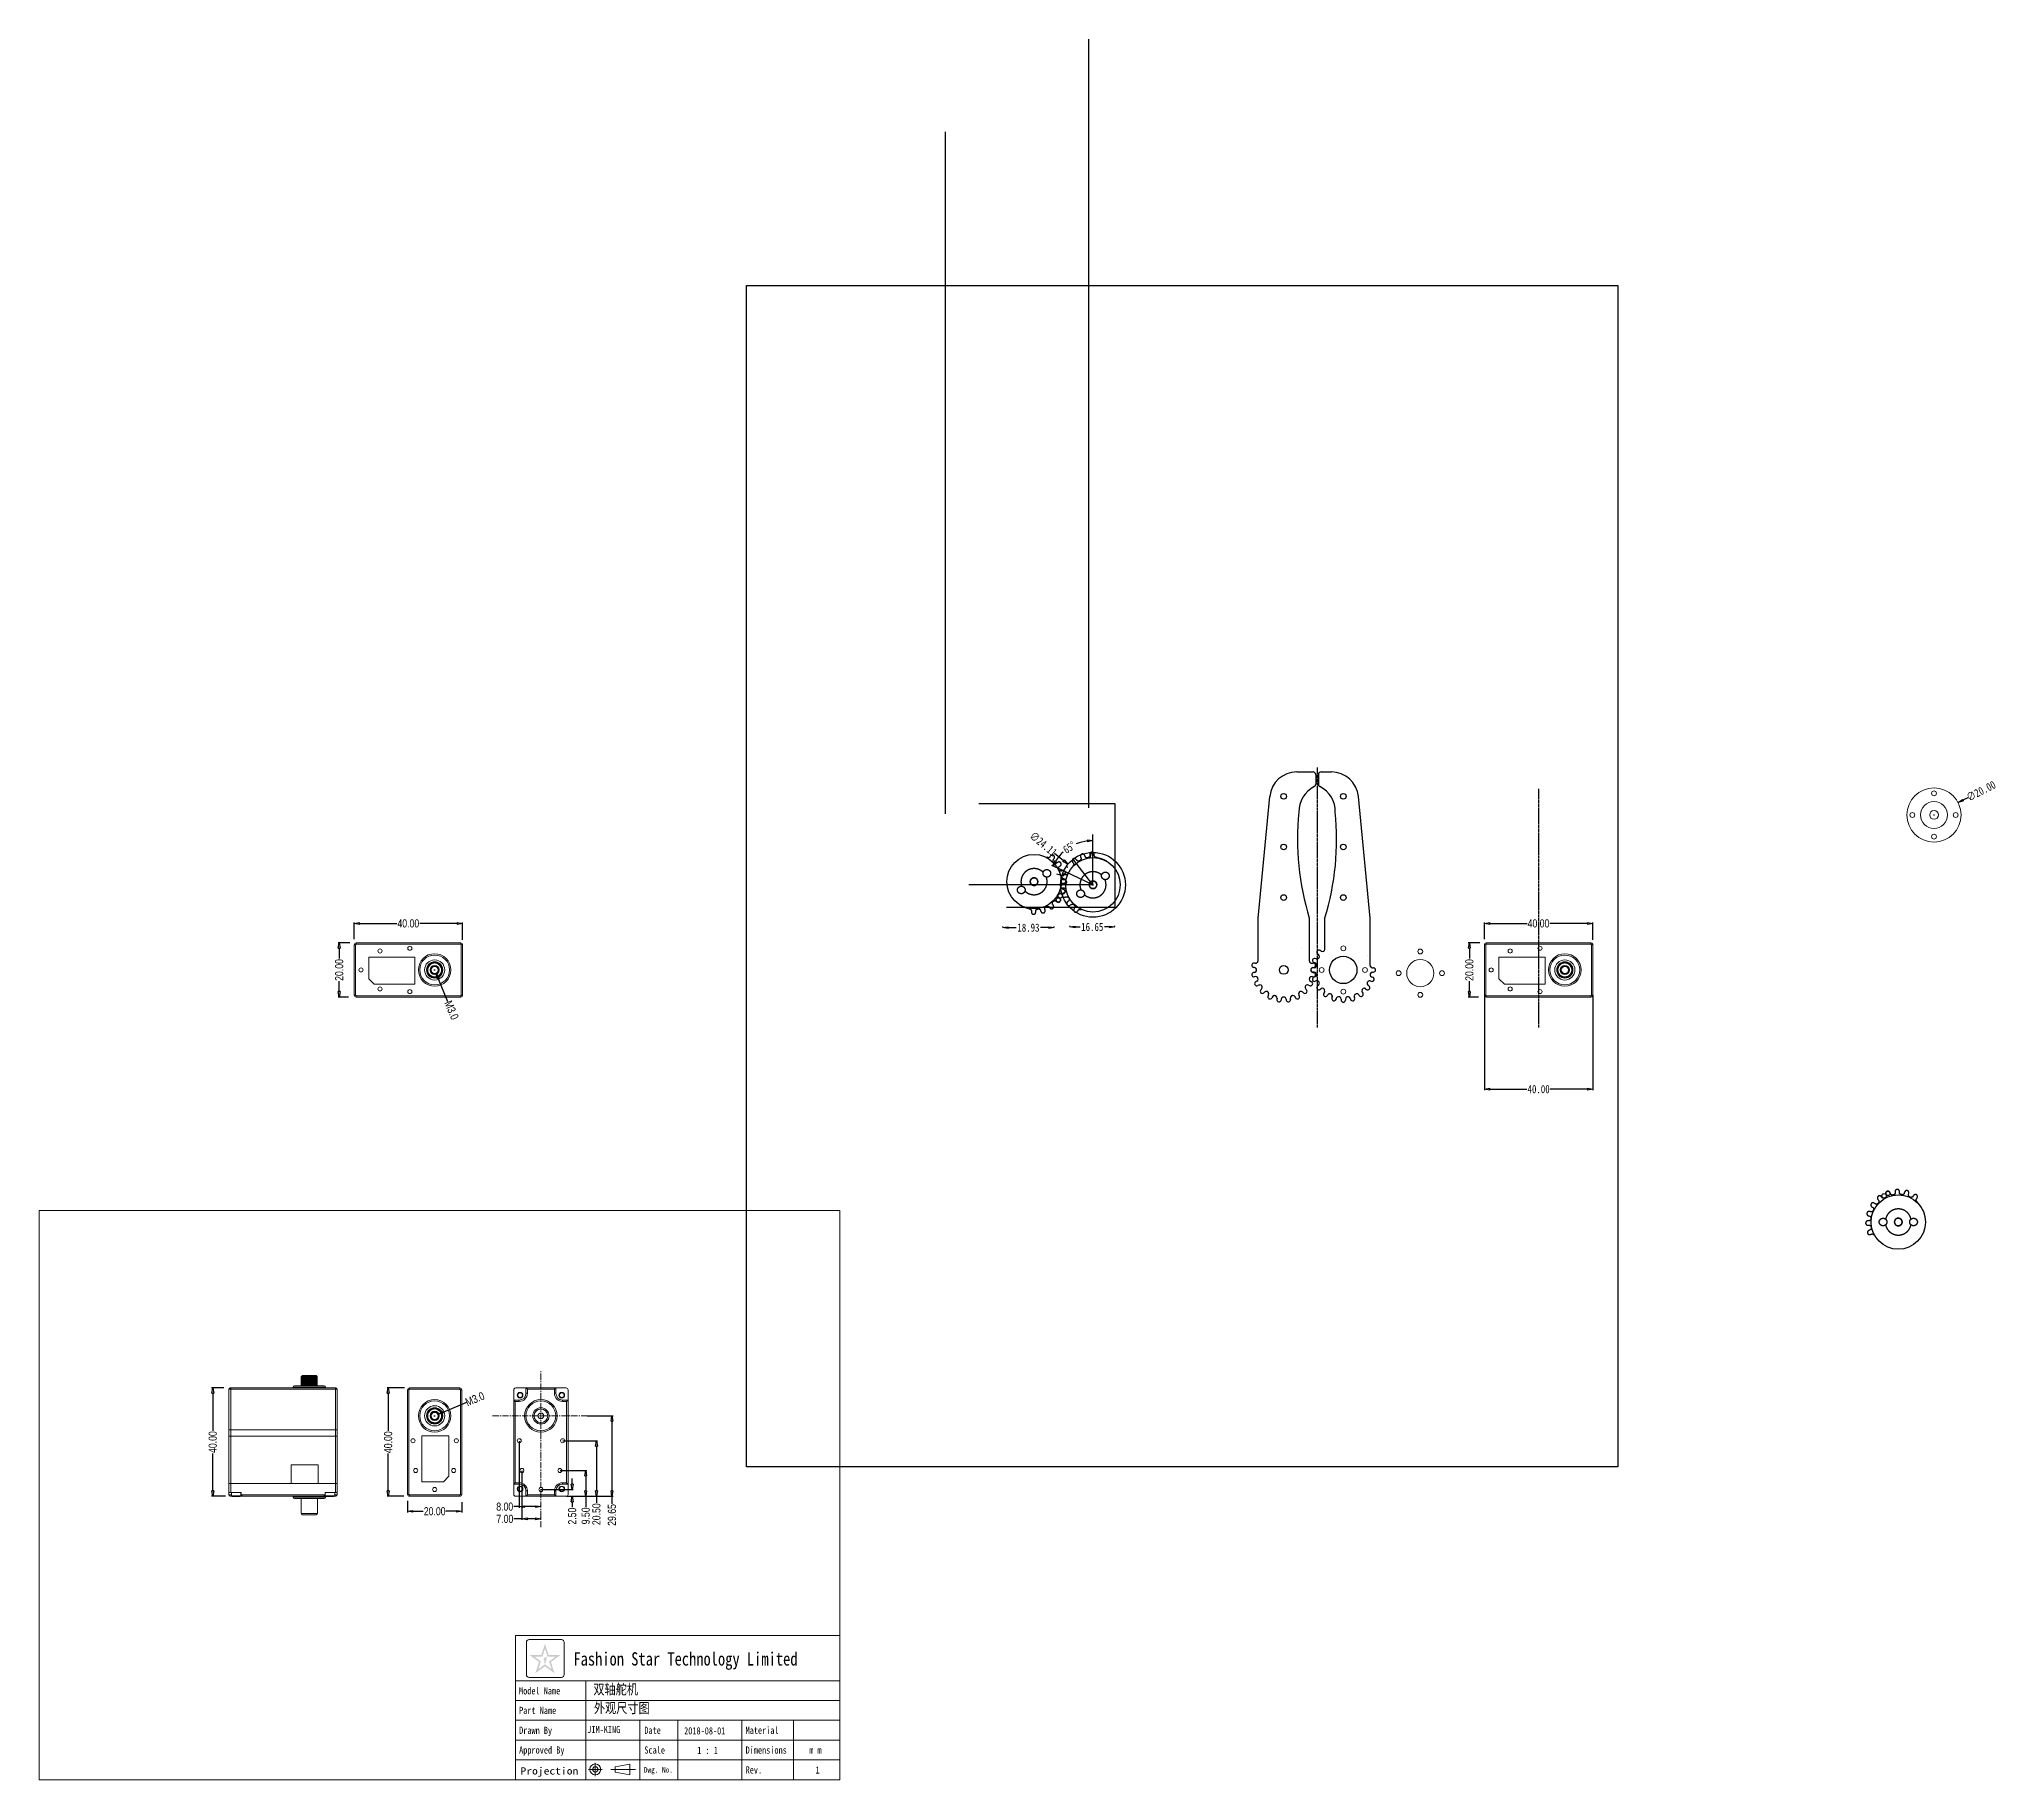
# Model space of a CAD drawing. Header units: inches. Extents: x -422 to 301, y 482 to 1125.
import ezdxf
from ezdxf.enums import TextEntityAlignment as Align

# ---------------------------------------------------------------- set-up
doc = ezdxf.new("R2010")
doc.units = ezdxf.units.IN
doc.header["$LTSCALE"] = 1.21
doc.header["$MEASUREMENT"] = 0
doc.header["$PDMODE"] = 3
doc.header["$PDSIZE"] = 0.3125
doc.linetypes.add('CENTER', pattern=[0.6, 0.375, -0.075, 0.075, -0.075])
doc.linetypes.add('CENTER2', pattern=[1.125, 0.75, -0.125, 0.125, -0.125])
doc.layers.get('0').update_dxf_attribs({"color": 5, "linetype": 'CONTINUOUS'})
doc.layers.get('Defpoints').update_dxf_attribs({"linetype": 'CONTINUOUS'})
for name, color, linetype in [('02___PRT_ALL_AXES', 7, 'CONTINUOUS'), ('CK_LEVEL_1', 7, 'CONTINUOUS'), ('DIM', 211, 'CONTINUOUS'), ('TEXT', 200, 'CONTINUOUS')]:
    doc.layers.add(name, color=color, linetype=linetype)
doc.layers.add('剖面线层', color=2, linetype='CONTINUOUS', lineweight=25)
doc.styles.get("Standard").update_dxf_attribs({"font": 'txt', "width": 0.8})
doc.dimstyles.get("Standard").update_dxf_attribs({"dimtxt": 0.15625, "dimasz": 0.1875, "dimexe": 0.18, "dimexo": 0.0625, "dimgap": 0.09, "dimtad": 0, "dimtih": 1, "dimtoh": 1, "dimzin": 4, "dimdsep": 46, "dimtxsty": 'Standard', "dimblk": 'CLOSED', "dimblk1": 'CLOSED', "dimblk2": 'CLOSED', "dimcen": 0.09, "dimadec": 0, "dimazin": 0, "dimtp": 0.01, "dimtm": 0.01, "dimtfac": 1, "dimtofl": 0, "dimtmove": 0, "dimatfit": 3, "dimldrblk": 'CLOSED', "dimfxl": 1, "dimtolj": 1, "dimtzin": 4, "dimarcsym": 0})
picture_1 = doc.add_image_def('image1.jpg', size_in_pixel=(750, 1017))

msp = doc.modelspace()

# ---------------------------------------------------------------- texts
at = {"layer": 'CK_LEVEL_1', "color": 221, "linetype": 'Continuous', "lineweight": 5, "width": 0.8}
for s, height, p in [('Model Name', 2.6599, (-245.202, 513.774)), ('Part Name', 2.6599, (-245.168, 506.537)), ('Drawn By', 2.6599, (-245.168, 499.194)), ('Date', 2.6599, (-198.967, 499.213)), ('2018-08-01', 2.6599, (-184.29, 499)), ('Material', 2.6599, (-161.624, 499.213)), ('Approved By', 2.65987, (-245.168, 491.921)), ('Scale', 2.6599, (-198.967, 491.904)), ('1 : 1', 2.6599, (-179.446, 491.801)), ('Dimensions', 2.6599, (-161.624, 491.895)), ('m m', 2.6599, (-138.128, 491.895)), ('Dwg. No.', 2.0461, (-199.14, 484.927)), ('Rev.', 2.6599, (-161.606, 484.577)), ('1', 2.66, (-135.849, 484.577))]:
    msp.add_text(s, height=height, dxfattribs=at).set_placement(p)
at = {"layer": 'CK_LEVEL_1', "color": 221, "linetype": 'Continuous', "lineweight": 5, "width": 0.907112}
msp.add_text('Projection', height=2.6599, dxfattribs=at).set_placement((-244.655, 484.205), (-223.342, 484.205), align=Align.FIT)
at = {"layer": 'DIM', "lineweight": 5, "attachment_point": 1}
for s, insert, char_height, width in [('{\\fSTSong|b0|i0|c134|p2;Fashion Star Technology Limited}', (-225.149, 529.325), 4.901, 1044.15805), ('{\\fLiSu|b0|i0|c134|p49;双轴舵机}', (-217.784, 517.542), 3.77, 803.1985), ('{\\fSimSun|b0|i0|c134|p54;外观尺寸图}', (-217.573, 510.655), 3.77, 803.1985), ('JIM-KING', (-220.031, 502.147), 2.6641, 72.82685)]:
    msp.add_mtext(s, dxfattribs=dict(at, insert=insert, char_height=char_height, width=width))

# ---------------------------------------------------------------- blocks, each defined once
blk = doc.blocks.new('_ClosedBlank')
at = {"color": 0, "linetype": 'ByBlock', "lineweight": -2}
for p, q in [((-1, 0.17), (0, 0)), ((-1, 0.17), (-1, -0.17)), ((0, 0), (-1, -0.17))]:
    blk.add_line(p, q, dxfattribs=at)
blk = doc.blocks.new('*D9')
at = {"color": 0, "lineweight": -2, "transparency": 16777216}
for p, q in [((-354.12, 626.89), (-358.6, 626.89)), ((-358.2, 624.89), (-358.2, 611.1)), ((-358.2, 588.89), (-358.2, 602.68)), ((-353.48, 586.89), (-358.6, 586.89))]:
    blk.add_line(p, q, dxfattribs=at)
at = {"layer": 'Defpoints', "color": 0, "transparency": 16777216}
for p in [(-353.98, 626.89), (-358.2, 586.89), (-353.34, 586.89)]:
    blk.add_point(p, dxfattribs=at)
at = {"color": 0, "lineweight": -2, "transparency": 16777216, "xscale": 2, "yscale": 2, "zscale": 2}
for p, rotation in [((-358.2, 626.89), 90), ((-358.2, 586.89), 270)]:
    blk.add_blockref('_ClosedBlank', p, dxfattribs=dict(at, rotation=rotation))
at = {"color": 0, "lineweight": 0, "transparency": 16777216, "insert": (-358.2, 606.89), "char_height": 3, "attachment_point": 5, "rotation": 90}
blk.add_mtext('\\A1;{\\fLiSu|b0|i0|c134|p49;40.00}', dxfattribs=at)
blk = doc.blocks.new('*D10')
at = {"color": 0, "lineweight": -2, "transparency": 16777216}
for p, q in [((-287.49, 626.89), (-293.88, 626.89)), ((-293.48, 624.89), (-293.48, 611.06)), ((-293.48, 588.89), (-293.48, 602.64)), ((-287.66, 586.89), (-293.88, 586.89))]:
    blk.add_line(p, q, dxfattribs=at)
at = {"layer": 'Defpoints', "color": 0, "transparency": 16777216}
for p in [(-293.48, 626.89), (-287.35, 626.89), (-287.52, 586.89)]:
    blk.add_point(p, dxfattribs=at)
at = {"color": 0, "lineweight": -2, "transparency": 16777216, "xscale": 2, "yscale": 2, "zscale": 2}
for p, rotation in [((-293.48, 626.89), 90), ((-293.48, 586.89), 270)]:
    blk.add_blockref('_ClosedBlank', p, dxfattribs=dict(at, rotation=rotation))
at = {"color": 0, "lineweight": 0, "transparency": 16777216, "insert": (-293.48, 606.85), "char_height": 3, "attachment_point": 5, "rotation": 90}
blk.add_mtext('\\A1;{\\fLiSu|b0|i0|c134|p49;40.00}', dxfattribs=at)
blk = doc.blocks.new('*D11')
at = {"color": 0, "lineweight": -2, "transparency": 16777216}
for p, q in [((-286.33, 585.24), (-286.33, 580.96)), ((-284.33, 581.35), (-280.51, 581.35)), ((-268.33, 581.35), (-272.15, 581.35)), ((-266.33, 584.77), (-266.33, 580.96))]:
    blk.add_line(p, q, dxfattribs=at)
at = {"layer": 'Defpoints', "color": 0, "transparency": 16777216}
for p in [(-286.33, 585.38), (-266.33, 584.9), (-266.33, 581.35)]:
    blk.add_point(p, dxfattribs=at)
at = {"color": 0, "lineweight": -2, "transparency": 16777216, "xscale": 2, "yscale": 2, "zscale": 2, "rotation": 180}
blk.add_blockref('_ClosedBlank', (-286.33, 581.35), dxfattribs=at)
at = {"color": 0, "lineweight": -2, "transparency": 16777216, "xscale": 2, "yscale": 2, "zscale": 2}
blk.add_blockref('_ClosedBlank', (-266.33, 581.35), dxfattribs=at)
at = {"color": 0, "lineweight": 0, "transparency": 16777216, "insert": (-276.33, 581.35), "char_height": 3, "attachment_point": 5}
blk.add_mtext('\\A1;{\\fLiSu|b0|i0|c134|p49;20.00}', dxfattribs=at)
blk = doc.blocks.new('*D12')
at = {"color": 0, "lineweight": -2, "transparency": 16777216}
for p, q in [((-237, 589.39), (-225.19, 589.39)), ((-225.72, 586.89), (-225.19, 586.89)), ((-225.58, 591.39), (-225.58, 593.39)), ((-225.58, 584.89), (-225.58, 582.89))]:
    blk.add_line(p, q, dxfattribs=at)
at = {"layer": 'Defpoints', "color": 0, "transparency": 16777216}
for p in [(-237.13, 589.39), (-225.86, 586.89), (-225.58, 586.89)]:
    blk.add_point(p, dxfattribs=at)
at = {"color": 0, "lineweight": -2, "transparency": 16777216, "xscale": 2, "yscale": 2, "zscale": 2}
for p, rotation in [((-225.58, 589.39), 270), ((-225.58, 586.89), 90)]:
    blk.add_blockref('_ClosedBlank', p, dxfattribs=dict(at, rotation=rotation))
at = {"color": 0, "lineweight": 0, "transparency": 16777216, "insert": (-225.58, 579.56), "char_height": 3, "attachment_point": 5, "rotation": 90}
blk.add_mtext('\\A1;{\\fLiSu|b0|i0|c134|p49;2.50}', dxfattribs=at)
blk = doc.blocks.new('*D14')
at = {"color": 0, "lineweight": -2, "transparency": 16777216}
for p, q in [((-276.53, 616.57), (-276.13, 616.57)), ((-276.33, 616.37), (-276.33, 616.76)), ((-264.61, 621.48), (-273.29, 617.84))]:
    blk.add_line(p, q, dxfattribs=at)
at = {"layer": 'Defpoints', "color": 0, "transparency": 16777216}
for p in [(-277.53, 616.06), (-275.13, 617.07)]:
    blk.add_point(p, dxfattribs=at)
at = {"color": 0, "lineweight": -2, "transparency": 16777216, "xscale": 2, "yscale": 2, "zscale": 2, "rotation": 202.7546024320071}
blk.add_blockref('_ClosedBlank', (-275.13, 617.07), dxfattribs=at)
at = {"color": 0, "lineweight": 0, "transparency": 16777216, "insert": (-261.48, 622.79), "char_height": 3, "attachment_point": 5, "rotation": 22.7546}
blk.add_mtext('\\A1;{\\fLiSu|b0|i0|c134|p49;M3.0}', dxfattribs=at)
blk = doc.blocks.new('*D15')
at = {"color": 0, "lineweight": -2, "transparency": 16777216}
for p, q in [((-244.13, 596.25), (-244.13, 578.16)), ((-237.13, 578.69), (-237.13, 578.95)), ((-244.13, 578.55), (-247.13, 578.55)), ((-239.13, 578.55), (-242.13, 578.55))]:
    blk.add_line(p, q, dxfattribs=at)
at = {"layer": 'Defpoints', "color": 0, "transparency": 16777216}
for p in [(-244.13, 596.39), (-244.13, 578.55), (-237.13, 578.55)]:
    blk.add_point(p, dxfattribs=at)
at = {"color": 0, "lineweight": -2, "transparency": 16777216, "xscale": 2, "yscale": 2, "zscale": 2, "rotation": 180}
blk.add_blockref('_ClosedBlank', (-244.13, 578.55), dxfattribs=at)
at = {"color": 0, "lineweight": -2, "transparency": 16777216, "xscale": 2, "yscale": 2, "zscale": 2}
blk.add_blockref('_ClosedBlank', (-237.13, 578.55), dxfattribs=at)
at = {"color": 0, "lineweight": 0, "transparency": 16777216, "insert": (-250.44, 578.55), "char_height": 3, "attachment_point": 5}
blk.add_mtext('\\A1;{\\fLiSu|b0|i0|c134|p49;7.00}', dxfattribs=at)
blk = doc.blocks.new('*D16')
at = {"color": 0, "lineweight": -2, "transparency": 16777216}
for p, q in [((-245.13, 607.25), (-245.13, 582.67)), ((-245.13, 583.06), (-247.13, 583.06)), ((-239.13, 583.06), (-243.13, 583.06)), ((-237.13, 583.2), (-237.13, 583.46))]:
    blk.add_line(p, q, dxfattribs=at)
at = {"layer": 'Defpoints', "color": 0, "transparency": 16777216}
for p in [(-245.13, 607.39), (-245.13, 583.06), (-237.13, 583.06)]:
    blk.add_point(p, dxfattribs=at)
at = {"color": 0, "lineweight": -2, "transparency": 16777216, "xscale": 2, "yscale": 2, "zscale": 2, "rotation": 180}
blk.add_blockref('_ClosedBlank', (-245.13, 583.06), dxfattribs=at)
at = {"color": 0, "lineweight": -2, "transparency": 16777216, "xscale": 2, "yscale": 2, "zscale": 2}
blk.add_blockref('_ClosedBlank', (-237.13, 583.06), dxfattribs=at)
at = {"color": 0, "lineweight": 0, "transparency": 16777216, "insert": (-250.48, 583.06), "char_height": 3, "attachment_point": 5}
blk.add_mtext('\\A1;{\\fLiSu|b0|i0|c134|p49;8.00}', dxfattribs=at)
blk = doc.blocks.new('*D17')
at = {"color": 0, "lineweight": -2, "transparency": 16777216}
for p, q in [((-230, 596.39), (-220.2, 596.39)), ((-220.6, 594.39), (-220.6, 588.89)), ((-227.7, 586.89), (-220.2, 586.89)), ((-220.6, 586.89), (-220.6, 583))]:
    blk.add_line(p, q, dxfattribs=at)
at = {"layer": 'Defpoints', "color": 0, "transparency": 16777216}
for p in [(-230.13, 596.39), (-220.6, 596.39), (-227.83, 586.89)]:
    blk.add_point(p, dxfattribs=at)
at = {"color": 0, "lineweight": -2, "transparency": 16777216, "xscale": 2, "yscale": 2, "zscale": 2}
for p, rotation in [((-220.6, 596.39), 90), ((-220.6, 586.89), 270)]:
    blk.add_blockref('_ClosedBlank', p, dxfattribs=dict(at, rotation=rotation))
at = {"color": 0, "lineweight": 0, "transparency": 16777216, "insert": (-220.6, 579.66), "char_height": 3, "attachment_point": 5, "rotation": 90}
blk.add_mtext('\\A1;{\\fLiSu|b0|i0|c134|p49;9.50}', dxfattribs=at)
blk = doc.blocks.new('*D18')
at = {"color": 0, "lineweight": -2, "transparency": 16777216}
for p, q in [((-229, 607.39), (-216.26, 607.39)), ((-216.65, 605.39), (-216.65, 588.89)), ((-227.7, 586.89), (-216.26, 586.89)), ((-216.65, 586.89), (-216.65, 584.45))]:
    blk.add_line(p, q, dxfattribs=at)
at = {"layer": 'Defpoints', "color": 0, "transparency": 16777216}
for p in [(-229.13, 607.39), (-216.65, 607.39), (-227.83, 586.89)]:
    blk.add_point(p, dxfattribs=at)
at = {"color": 0, "lineweight": -2, "transparency": 16777216, "xscale": 2, "yscale": 2, "zscale": 2}
for p, rotation in [((-216.65, 607.39), 90), ((-216.65, 586.89), 270)]:
    blk.add_blockref('_ClosedBlank', p, dxfattribs=dict(at, rotation=rotation))
at = {"color": 0, "transparency": 16777216, "insert": (-216.65, 580.27), "char_height": 3, "attachment_point": 5, "rotation": 90}
blk.add_mtext('\\A1;{\\fLiSu|b0|i0|c134|p49;20.50}', dxfattribs=at)
blk = doc.blocks.new('*D21')
at = {"color": 0, "lineweight": -2, "transparency": 16777216}
for p, q in [((-220.08, 616.57), (-210.53, 616.57)), ((-210.93, 614.57), (-210.93, 588.89)), ((-227.7, 586.89), (-210.53, 586.89)), ((-210.93, 586.89), (-210.93, 584.16))]:
    blk.add_line(p, q, dxfattribs=at)
at = {"layer": 'Defpoints', "color": 0, "transparency": 16777216}
for p in [(-220.22, 616.57), (-210.93, 616.57), (-227.83, 586.89)]:
    blk.add_point(p, dxfattribs=at)
at = {"color": 0, "lineweight": -2, "transparency": 16777216, "xscale": 2, "yscale": 2, "zscale": 2}
for p, rotation in [((-210.93, 616.57), 90), ((-210.93, 586.89), 270)]:
    blk.add_blockref('_ClosedBlank', p, dxfattribs=dict(at, rotation=rotation))
at = {"color": 0, "lineweight": 0, "transparency": 16777216, "insert": (-210.93, 580), "char_height": 3, "attachment_point": 5, "rotation": 90}
blk.add_mtext('\\A1;{\\fLiSu|b0|i0|c134|p49;29.65}', dxfattribs=at)
blk = doc.blocks.new('*D27')
at = {"color": 0, "lineweight": -2, "transparency": 16777216}
for p, q in [((289.29, 844.7), (287.51, 843.79)), ((276.62, 838.33), (277.02, 838.33)), ((276.82, 838.13), (276.82, 838.53))]:
    blk.add_line(p, q, dxfattribs=at)
at = {"layer": 'Defpoints', "color": 0, "transparency": 16777216}
for p in [(285.73, 842.88), (267.92, 833.78)]:
    blk.add_point(p, dxfattribs=at)
at = {"color": 0, "lineweight": -2, "transparency": 16777216, "xscale": 2, "yscale": 2, "zscale": 2, "rotation": 207.0601828929317}
blk.add_blockref('_ClosedBlank', (285.73, 842.88), dxfattribs=at)
at = {"color": 0, "transparency": 16777216, "insert": (294.18, 847.2), "char_height": 3, "attachment_point": 5, "rotation": 27.06018}
blk.add_mtext('\\A1;∅20.00', dxfattribs=at)
blk = doc.blocks.new('*D29')
at = {"color": 0, "lineweight": -2, "transparency": 16777216}
for p, q in [((-306, 792.46), (-306, 798.68)), ((-304, 798.29), (-290.25, 798.29)), ((-268, 798.29), (-281.83, 798.29)), ((-266, 792.29), (-266, 798.68))]:
    blk.add_line(p, q, dxfattribs=at)
at = {"layer": 'Defpoints', "color": 0, "transparency": 16777216}
for p in [(-266, 798.29), (-306, 792.32), (-266, 792.15)]:
    blk.add_point(p, dxfattribs=at)
at = {"color": 0, "lineweight": -2, "transparency": 16777216, "xscale": 2, "yscale": 2, "zscale": 2, "rotation": 180}
blk.add_blockref('_ClosedBlank', (-306, 798.29), dxfattribs=at)
at = {"color": 0, "lineweight": -2, "transparency": 16777216, "xscale": 2, "yscale": 2, "zscale": 2}
blk.add_blockref('_ClosedBlank', (-266, 798.29), dxfattribs=at)
at = {"color": 0, "lineweight": 0, "transparency": 16777216, "insert": (-286.04, 798.29), "char_height": 3, "attachment_point": 5}
blk.add_mtext('\\A1;{\\fLiSu|b0|i0|c134|p49;40.00}', dxfattribs=at)
blk = doc.blocks.new('*D30')
at = {"color": 0, "lineweight": -2, "transparency": 16777216}
for p, q in [((-307.65, 791.13), (-311.94, 791.13)), ((-311.54, 789.13), (-311.54, 785.32)), ((-311.54, 773.13), (-311.54, 776.95)), ((-308.13, 771.13), (-311.94, 771.13))]:
    blk.add_line(p, q, dxfattribs=at)
at = {"layer": 'Defpoints', "color": 0, "transparency": 16777216}
for p in [(-307.52, 791.13), (-311.54, 771.13), (-307.99, 771.13)]:
    blk.add_point(p, dxfattribs=at)
at = {"color": 0, "lineweight": -2, "transparency": 16777216, "xscale": 2, "yscale": 2, "zscale": 2}
for p, rotation in [((-311.54, 791.13), 90), ((-311.54, 771.13), 270)]:
    blk.add_blockref('_ClosedBlank', p, dxfattribs=dict(at, rotation=rotation))
at = {"color": 0, "lineweight": 0, "transparency": 16777216, "insert": (-311.54, 781.13), "char_height": 3, "attachment_point": 5, "rotation": 90}
blk.add_mtext('\\A1;{\\fLiSu|b0|i0|c134|p49;20.00}', dxfattribs=at)
blk = doc.blocks.new('*D31')
at = {"color": 0, "lineweight": -2, "transparency": 16777216}
for p, q in [((-276.53, 781.13), (-276.13, 781.13)), ((-276.33, 780.93), (-276.33, 781.33)), ((-271.42, 769.42), (-275.05, 778.09))]:
    blk.add_line(p, q, dxfattribs=at)
at = {"layer": 'Defpoints', "color": 0, "transparency": 16777216}
for p in [(-276.83, 782.33), (-275.83, 779.93)]:
    blk.add_point(p, dxfattribs=at)
at = {"color": 0, "lineweight": -2, "transparency": 16777216, "xscale": 2, "yscale": 2, "zscale": 2, "rotation": 112.7546024320104}
blk.add_blockref('_ClosedBlank', (-275.83, 779.93), dxfattribs=at)
at = {"color": 0, "lineweight": 0, "transparency": 16777216, "insert": (-270.1, 766.29), "char_height": 3, "attachment_point": 5, "rotation": 292.7546}
blk.add_mtext('\\A1;{\\fLiSu|b0|i0|c134|p49;M3.0}', dxfattribs=at)
blk = doc.blocks.new('*D32')
at = {"color": 0, "lineweight": -2, "transparency": 16777216}
for p, q in [((110.95, 792.46), (110.95, 798.68)), ((112.95, 798.29), (126.7, 798.29)), ((148.95, 798.29), (135.12, 798.29)), ((150.95, 792.29), (150.95, 798.68))]:
    blk.add_line(p, q, dxfattribs=at)
at = {"layer": 'Defpoints', "color": 0, "transparency": 16777216}
for p in [(150.95, 798.29), (110.95, 792.32), (150.95, 792.15)]:
    blk.add_point(p, dxfattribs=at)
at = {"color": 0, "lineweight": -2, "transparency": 16777216, "xscale": 2, "yscale": 2, "zscale": 2, "rotation": 180}
blk.add_blockref('_ClosedBlank', (110.95, 798.29), dxfattribs=at)
at = {"color": 0, "lineweight": -2, "transparency": 16777216, "xscale": 2, "yscale": 2, "zscale": 2}
blk.add_blockref('_ClosedBlank', (150.95, 798.29), dxfattribs=at)
at = {"color": 0, "lineweight": 0, "transparency": 16777216, "insert": (130.91, 798.29), "char_height": 3, "attachment_point": 5}
blk.add_mtext('\\A1;{\\fLiSu|b0|i0|c134|p49;40.00}', dxfattribs=at)
blk = doc.blocks.new('*D33')
at = {"color": 0, "lineweight": -2, "transparency": 16777216}
for p, q in [((109.3, 791.13), (105.01, 791.13)), ((105.41, 789.13), (105.41, 785.32)), ((105.41, 773.13), (105.41, 776.95)), ((108.82, 771.13), (105.01, 771.13))]:
    blk.add_line(p, q, dxfattribs=at)
at = {"layer": 'Defpoints', "color": 0, "transparency": 16777216}
for p in [(109.44, 791.13), (105.41, 771.13), (108.96, 771.13)]:
    blk.add_point(p, dxfattribs=at)
at = {"color": 0, "lineweight": -2, "transparency": 16777216, "xscale": 2, "yscale": 2, "zscale": 2}
for p, rotation in [((105.41, 791.13), 90), ((105.41, 771.13), 270)]:
    blk.add_blockref('_ClosedBlank', p, dxfattribs=dict(at, rotation=rotation))
at = {"color": 0, "lineweight": 0, "transparency": 16777216, "insert": (105.41, 781.13), "char_height": 3, "attachment_point": 5, "rotation": 90}
blk.add_mtext('\\A1;{\\fLiSu|b0|i0|c134|p49;20.00}', dxfattribs=at)
blk = doc.blocks.new('*D35')
at = {"color": 0, "lineweight": -2, "transparency": 16777216}
for p, q in [((-47.69, 824.26), (-44.31, 821.48)), ((-33.66, 812.55), (-33.26, 812.55)), ((-33.46, 812.36), (-33.46, 812.75))]:
    blk.add_line(p, q, dxfattribs=at)
at = {"layer": 'Defpoints', "color": 0, "transparency": 16777216}
for p in [(-42.77, 820.21), (-24.15, 804.9)]:
    blk.add_point(p, dxfattribs=at)
at = {"color": 0, "lineweight": -2, "transparency": 16777216, "xscale": 2, "yscale": 2, "zscale": 2, "rotation": 320.558791969934}
blk.add_blockref('_ClosedBlank', (-42.77, 820.21), dxfattribs=at)
at = {"color": 0, "transparency": 16777216, "insert": (-51.77, 827.62), "char_height": 3, "attachment_point": 5, "rotation": 320.55879}
blk.add_mtext('\\A1;∅24.11', dxfattribs=at)
blk = doc.blocks.new('*D36')
at = {"color": 0, "lineweight": -2, "transparency": 16777216}
blk.add_line((-43.76, 817.41), (-48.58, 819.68), dxfattribs=at)
for start, end in [(97.02525, 112.17971), (132.57753, 147.73198)]:
    blk.add_arc((-33.46, 812.55), 16.32, start, end, dxfattribs=at)
at = {"layer": 'Defpoints', "color": 0, "transparency": 16777216}
for p in [(-39.47, 827.73), (-33.46, 831.08), (-43.64, 817.35), (-33.46, 812.55), (-33.46, 812.55)]:
    blk.add_point(p, dxfattribs=at)
at = {"color": 0, "lineweight": -2, "transparency": 16777216, "xscale": 2, "yscale": 2, "zscale": 2}
for p, rotation in [((-33.46, 828.88), 3.512627299331547), ((-48.22, 819.51), 241.2446110549045)]:
    blk.add_blockref('_ClosedBlank', p, dxfattribs=dict(at, rotation=rotation))
at = {"color": 0, "transparency": 16777216, "insert": (-42.2, 826.34), "char_height": 3, "attachment_point": 5, "rotation": 32.37862}
blk.add_mtext('\\A1;65°', dxfattribs=at)
blk = doc.blocks.new('*U45')
at = {"color": 0, "linetype": 'CENTER2', "transparency": 16777216}
blk.add_line((0, 66.8), (0, -21.26), dxfattribs=at)
blk = doc.blocks.new('*D46')
at = {"color": 0, "lineweight": -2, "transparency": 16777216}
for p, q in [((110.95, 771.69), (110.95, 736.73)), ((150.95, 771.69), (150.95, 736.73)), ((112.95, 737.13), (126.66, 737.13)), ((148.95, 737.13), (135.24, 737.13))]:
    blk.add_line(p, q, dxfattribs=at)
at = {"layer": 'Defpoints', "color": 0, "transparency": 16777216}
for p in [(110.95, 771.83), (150.95, 771.83), (150.95, 737.13)]:
    blk.add_point(p, dxfattribs=at)
at = {"color": 0, "lineweight": -2, "transparency": 16777216, "xscale": 2, "yscale": 2, "zscale": 2, "rotation": 180}
blk.add_blockref('_ClosedBlank', (110.95, 737.13), dxfattribs=at)
at = {"color": 0, "lineweight": -2, "transparency": 16777216, "xscale": 2, "yscale": 2, "zscale": 2}
blk.add_blockref('_ClosedBlank', (150.95, 737.13), dxfattribs=at)
at = {"color": 0, "transparency": 16777216, "insert": (130.95, 737.13), "char_height": 3, "attachment_point": 5}
blk.add_mtext('\\A1;40.00', dxfattribs=at)
blk = doc.blocks.new('*D50')
at = {"color": 0, "lineweight": -2, "transparency": 16777216}
for p, q in [((-66.73, 796.87), (-66.73, 797.13)), ((-64.73, 796.74), (-61.76, 796.74)), ((-49.8, 796.74), (-52.78, 796.74)), ((-47.8, 796.87), (-47.8, 797.13))]:
    blk.add_line(p, q, dxfattribs=at)
at = {"layer": 'Defpoints', "color": 0, "transparency": 16777216}
for p in [(-66.73, 796.74), (-47.8, 796.74), (-47.8, 796.74)]:
    blk.add_point(p, dxfattribs=at)
at = {"color": 0, "lineweight": -2, "transparency": 16777216, "xscale": 2, "yscale": 2, "zscale": 2, "rotation": 180}
blk.add_blockref('_ClosedBlank', (-66.73, 796.74), dxfattribs=at)
at = {"color": 0, "lineweight": -2, "transparency": 16777216, "xscale": 2, "yscale": 2, "zscale": 2}
blk.add_blockref('_ClosedBlank', (-47.8, 796.74), dxfattribs=at)
at = {"color": 0, "transparency": 16777216, "insert": (-57.27, 796.74), "char_height": 3, "attachment_point": 5}
blk.add_mtext('\\A1;18.93', dxfattribs=at)
blk = doc.blocks.new('*D52')
at = {"color": 0, "lineweight": -2, "transparency": 16777216}
for p, q in [((-42.05, 797.14), (-42.05, 797.39)), ((-40.05, 797), (-38.21, 797)), ((-27.4, 797), (-29.23, 797)), ((-25.4, 797.14), (-25.4, 797.39))]:
    blk.add_line(p, q, dxfattribs=at)
at = {"layer": 'Defpoints', "color": 0, "transparency": 16777216}
for p in [(-42.05, 797), (-25.4, 797), (-25.4, 797)]:
    blk.add_point(p, dxfattribs=at)
at = {"color": 0, "lineweight": -2, "transparency": 16777216, "xscale": 2, "yscale": 2, "zscale": 2, "rotation": 180}
blk.add_blockref('_ClosedBlank', (-42.05, 797), dxfattribs=at)
at = {"color": 0, "lineweight": -2, "transparency": 16777216, "xscale": 2, "yscale": 2, "zscale": 2}
blk.add_blockref('_ClosedBlank', (-25.4, 797), dxfattribs=at)
at = {"color": 0, "transparency": 16777216, "insert": (-33.72, 797), "char_height": 3, "attachment_point": 5}
blk.add_mtext('\\A1;16.65', dxfattribs=at)
blk = doc.blocks.new('*U54')
at = {"color": 0, "linetype": 'CENTER2', "transparency": 16777216}
blk.add_line((0, 74.67), (0, -21.26), dxfattribs=at)

# ---------------------------------------------------------------- dimensions: what is measured, and where the dimension line sits
dim = msp.add_diameter_dim_2p(p1=(267.917, 833.78), p2=(285.728, 842.878), dimstyle='Standard', override={"dimtxt": 3, "dimasz": 2, "dimexe": 0.396, "dimexo": 0.1375, "dimtih": 0, "dimtoh": 0, "dimzin": 0, "dimblk": 'ClosedBlank', "dimcen": 0.198, "dimtp": 0, "dimtm": 0, "dimldrblk": 'ClosedBlank', "dimtzin": 0})
dim.commit()
dim.dimension.update_dxf_attribs({"geometry": '*D27', "text_midpoint": (294.179, 847.195)})
dim = msp.add_diameter_dim_2p(p1=(-24.151, 804.895), p2=(-42.77, 820.212), dimstyle='Standard', override={"dimtxt": 3, "dimasz": 2, "dimexe": 0.396, "dimexo": 0.1375, "dimtih": 0, "dimtoh": 0, "dimzin": 0, "dimblk": 'ClosedBlank', "dimcen": 0.198, "dimtp": 0, "dimtm": 0, "dimldrblk": 'ClosedBlank', "dimtzin": 0})
dim.commit()
dim.dimension.update_dxf_attribs({"geometry": '*D35', "text_midpoint": (-51.775, 827.619), "dimtype": 163})
dim = msp.add_angular_dim_2l(base=(-39.465, 827.73), line1=((-33.46, 812.553), (-43.637, 817.351)), line2=((-33.46, 812.553), (-33.46, 831.082)), dimstyle='Standard', override={"dimtxt": 3, "dimasz": 2, "dimexe": 0.396, "dimexo": 0.1375, "dimtih": 0, "dimtoh": 0, "dimzin": 0, "dimblk": 'ClosedBlank', "dimcen": 0.198, "dimtp": 0, "dimtm": 0, "dimldrblk": 'ClosedBlank', "dimtzin": 0})
dim.commit()
dim.dimension.update_dxf_attribs({"geometry": '*D36', "text_midpoint": (-42.201, 826.337)})
at = {"lineweight": 0}
for base, p1, p2, picture, middle in [((-266.004, 798.285), (-306.004, 792.322), (-266.004, 792.152), '*D29', (-286.041, 798.285)), ((-245.134, 583.062), (-237.134, 583.062), (-245.134, 607.391), '*D16', (-250.478, 583.062)), ((-244.134, 578.555), (-237.134, 578.555), (-244.134, 596.391), '*D15', (-250.437, 578.555))]:
    dim = msp.add_linear_dim(base=base, p1=p1, p2=p2, text='{\\fLiSu|b0|i0|c134|p49;<>}', dimstyle='Standard', override={"dimtxt": 3, "dimasz": 2, "dimexe": 0.396, "dimexo": 0.1375, "dimtih": 0, "dimtoh": 0, "dimzin": 0, "dimblk": 'ClosedBlank', "dimcen": 0.198, "dimtp": 0, "dimtm": 0, "dimldrblk": 'ClosedBlank', "dimtzin": 0}, dxfattribs=at)
    dim.commit()
    dim.dimension.update_dxf_attribs({"geometry": picture, "text_midpoint": middle, "dimtype": 160})
for base, p1, p2, angle, picture, middle in [((-47.801, 796.735), (-66.732, 796.735), (-47.801, 796.735), 180, '*D50', (-57.267, 796.735)), ((-25.396, 796.999), (-42.049, 796.999), (-25.396, 796.999), 180, '*D52', (-33.722, 796.999)), ((150.949, 737.13), (110.949, 771.832), (150.949, 771.832), 0, '*D46', (130.949, 737.13))]:
    dim = msp.add_linear_dim(base=base, p1=p1, p2=p2, angle=angle, dimstyle='Standard', override={"dimtxt": 3, "dimasz": 2, "dimexe": 0.396, "dimexo": 0.1375, "dimtih": 0, "dimtoh": 0, "dimzin": 0, "dimblk": 'ClosedBlank', "dimcen": 0.198, "dimtp": 0, "dimtm": 0, "dimldrblk": 'ClosedBlank', "dimtzin": 0})
    dim.commit()
    dim.dimension.update_dxf_attribs({"geometry": picture, "text_midpoint": middle})
at = {"color": 51, "lineweight": 0, "true_color": 0xf7f281}
dim = msp.add_linear_dim(base=(150.949, 798.285), p1=(110.949, 792.322), p2=(150.949, 792.152), text='{\\fLiSu|b0|i0|c134|p49;<>}', dimstyle='Standard', override={"dimtxt": 3, "dimasz": 2, "dimexe": 0.396, "dimexo": 0.1375, "dimtih": 0, "dimtoh": 0, "dimzin": 0, "dimblk": 'ClosedBlank', "dimcen": 0.198, "dimtp": 0, "dimtm": 0, "dimldrblk": 'ClosedBlank', "dimtzin": 0}, dxfattribs=at)
dim.commit()
dim.dimension.update_dxf_attribs({"geometry": '*D32', "text_midpoint": (130.912, 798.285), "dimtype": 160})
at = {"lineweight": 0}
for base, p1, p2, angle, text, picture, middle in [((-311.544, 771.132), (-307.516, 791.132), (-307.993, 771.132), 90, '{\\fLiSu|b0|i0|c134|p49;<>}', '*D30', (-311.544, 781.132)), ((-358.204, 586.891), (-353.983, 626.891), (-353.338, 586.891), 90, '{\\fLiSu|b0|i0|c134|p49;<>}', '*D9', (-358.204, 606.891)), ((-293.482, 626.891), (-287.519, 586.891), (-287.349, 626.891), 90, '{\\fLiSu|b0|i0|c134|p49;<>}', '*D10', (-293.482, 606.854)), ((-210.926, 616.566), (-227.834, 586.891), (-220.219, 616.566), 90, '{\\fLiSu|b0|i0|c134|p49;29.65}', '*D21', (-210.926, 580.001)), ((-220.595, 596.391), (-227.834, 586.891), (-230.134, 596.391), 90, '{\\fLiSu|b0|i0|c134|p49;<>}', '*D17', (-220.595, 579.655)), ((-225.582, 586.891), (-237.134, 589.391), (-225.862, 586.891), 90, '{\\fLiSu|b0|i0|c134|p49;<>}', '*D12', (-225.582, 579.561)), ((-266.329, 581.351), (-286.329, 585.379), (-266.329, 584.903), 180, '{\\fLiSu|b0|i0|c134|p49;<>}', '*D11', (-276.329, 581.351))]:
    dim = msp.add_linear_dim(base=base, p1=p1, p2=p2, angle=angle, text=text, dimstyle='Standard', override={"dimtxt": 3, "dimasz": 2, "dimexe": 0.396, "dimexo": 0.1375, "dimtih": 0, "dimtoh": 0, "dimzin": 0, "dimblk": 'ClosedBlank', "dimcen": 0.198, "dimtp": 0, "dimtm": 0, "dimldrblk": 'ClosedBlank', "dimtzin": 0}, dxfattribs=at)
    dim.commit()
    dim.dimension.update_dxf_attribs({"geometry": picture, "text_midpoint": middle, "dimtype": 160})
at = {"color": 51, "lineweight": 0, "true_color": 0xf7f281}
dim = msp.add_linear_dim(base=(105.409, 771.132), p1=(109.437, 791.132), p2=(108.96, 771.132), angle=90, text='{\\fLiSu|b0|i0|c134|p49;<>}', dimstyle='Standard', override={"dimtxt": 3, "dimasz": 2, "dimexe": 0.396, "dimexo": 0.1375, "dimtih": 0, "dimtoh": 0, "dimzin": 0, "dimblk": 'ClosedBlank', "dimcen": 0.198, "dimtp": 0, "dimtm": 0, "dimldrblk": 'ClosedBlank', "dimtzin": 0}, dxfattribs=at)
dim.commit()
dim.dimension.update_dxf_attribs({"geometry": '*D33', "text_midpoint": (105.409, 781.132), "dimtype": 160})
at = {"lineweight": 0}
for p1, p2, picture, middle in [((-276.832, 782.331), (-275.826, 779.933), '*D31', (-270.102, 766.285)), ((-277.528, 616.064), (-275.13, 617.069), '*D14', (-261.482, 622.794))]:
    dim = msp.add_diameter_dim_2p(p1=p1, p2=p2, text='{\\fLiSu|b0|i0|c134|p49;M3.0}', dimstyle='Standard', override={"dimtxt": 3, "dimasz": 2, "dimexe": 0.396, "dimexo": 0.1375, "dimtih": 0, "dimtoh": 0, "dimzin": 0, "dimblk": 'ClosedBlank', "dimcen": 0.198, "dimtp": 0, "dimtm": 0, "dimldrblk": 'ClosedBlank', "dimtzin": 0}, dxfattribs=at)
    dim.commit()
    dim.dimension.update_dxf_attribs({"geometry": picture, "text_midpoint": middle, "dimtype": 163})
dim = msp.add_linear_dim(base=(-216.652, 607.391), p1=(-227.834, 586.891), p2=(-229.134, 607.391), angle=90, text='{\\fLiSu|b0|i0|c134|p49;<>}', dimstyle='Standard', override={"dimtxt": 3, "dimasz": 2, "dimexe": 0.396, "dimexo": 0.1375, "dimtih": 0, "dimtoh": 0, "dimzin": 0, "dimblk": 'ClosedBlank', "dimcen": 0.198, "dimtp": 0, "dimtm": 0, "dimldrblk": 'ClosedBlank', "dimtzin": 0})
dim.commit()
dim.dimension.update_dxf_attribs({"geometry": '*D18', "text_midpoint": (-216.652, 580.271), "dimtype": 160})

# ---------------------------------------------------------------- hatches: boundary and pattern name
at = {"lineweight": 5}
h = msp.add_hatch(color=50, dxfattribs=at)
edge = h.paths.add_edge_path(flags=0)
edge.add_line((-235.412, 526.383), (-235.015, 526.383))
edge.add_line((-235.015, 526.383), (-235.015, 526.811))
edge.add_line((-235.015, 526.811), (-235.407, 526.811))
edge.add_line((-235.407, 526.811), (-235.407, 527.02))
edge.add_spline(control_points=[(-235.407, 527.02), (-235.408, 527.045), (-235.409, 527.141), (-235.219, 527.111), (-235.101, 527.094), (-235.034, 527.076), (-235.006, 527.069)], knot_values=[0, 0, 0, 0, 1.4943482, 5.8188355, 8.4876202, 10.3632598, 10.3632598, 10.3632598, 10.3632598], degree=3, periodic=0)
edge.add_line((-235.006, 527.069), (-235.006, 527.507))
edge.add_spline(control_points=[(-235.006, 527.507), (-235.078, 527.524), (-235.251, 527.565), (-235.5, 527.586), (-235.73, 527.482), (-235.846, 527.337), (-235.865, 527.227), (-235.871, 527.196)], knot_values=[0, 0, 0, 0, 4.9341397, 11.9452686, 16.0265909, 21.3569295, 23.4510995, 23.4510995, 23.4510995, 23.4510995], degree=3, periodic=0)
edge.add_line((-235.871, 527.196), (-235.871, 526.811))
edge.add_line((-235.871, 526.811), (-236.158, 526.811))
edge.add_line((-236.158, 526.811), (-236.158, 526.383))
edge.add_line((-236.158, 526.383), (-235.868, 526.383))
edge.add_line((-235.868, 526.383), (-235.868, 525.19))
edge.add_line((-235.868, 525.19), (-235.412, 525.19))
edge.add_line((-235.412, 525.19), (-235.412, 526.383))
h.paths.add_polyline_path([(-229.94, 528.303), (-234.293, 528.303), (-235.637, 532.455), (-236.98, 528.303), (-241.333, 528.303), (-237.829, 525.748), (-239.173, 521.607), (-235.637, 524.139), (-232.101, 521.607), (-233.444, 525.748)])
h.paths.add_polyline_path([(-234.119, 525.96), (-233.184, 523.079), (-235.637, 524.874), (-238.09, 523.079), (-237.154, 525.96), (-239.615, 527.755), (-236.575, 527.755), (-235.637, 530.65), (-234.698, 527.755), (-231.658, 527.755)], flags=16)

# ---------------------------------------------------------------- linework, layer by layer
at = {"color": 1}
for p, q in [((-35, 840.913), (-35, 1124.624)), ((-87.862, 838.697), (-87.862, 1090.417)), ((-33.46, 812.553), (-79.199, 812.553))]:
    msp.add_line(p, q, dxfattribs=at)
for p, q in [((41.709, 854.205), (47.719, 854.205)), ((49.219, 854.205), (49.219, 854.205)), ((50.719, 854.205), (54.503, 854.205)), ((48.719, 853.205), (48.719, 849.671)), ((49.719, 853.205), (49.719, 849.671)), ((-25.326, 842.422), (-75.586, 842.422)), ((-25.326, 804.264), (-25.326, 842.422)), ((27.429, 800.205), (31.755, 845.163)), ((68.765, 800.205), (64.458, 845.159)), ((-33.46, 812.553), (-33.46, 831.082)), ((-42.761, 818.884), (-43.352, 819.287)), ((-33.46, 812.553), (-40.842, 822.084)), ((-44.262, 815.7), (-46.774, 816.432)), ((-33.46, 812.553), (-43.637, 817.351)), ((-65.326, 804.264), (-25.326, 804.264)), ((27.429, 784.574), (27.429, 800.205)), ((46.36, 784.518), (46.36, 800.205)), ((52.113, 788.868), (52.113, 800.322)), ((68.765, 782.831), (68.765, 800.205))]:
    msp.add_line(p, q)
at = {"color": 3}
for p, q in [((-34.255, 823.331), (-34.256, 823.708)), ((26.167, 782.039), (25.794, 782.093)), ((26.411, 783.584), (26.041, 783.648)), ((47.376, 783.584), (47.747, 783.648)), ((47.621, 782.039), (47.993, 782.093)), ((48.157, 781.914), (47.781, 781.919)), ((48.441, 783.706), (48.081, 783.818)), ((48.924, 785.194), (48.568, 785.315)), ((49.748, 786.81), (49.44, 787.028)), ((50.667, 788.076), (50.366, 788.301)), ((69.631, 781.914), (70.007, 781.919)), ((26.167, 780.225), (25.794, 780.171)), ((26.411, 778.68), (26.041, 778.616)), ((26.972, 776.955), (26.635, 776.788)), ((27.682, 775.561), (27.349, 775.386)), ((46.105, 775.561), (46.439, 775.386)), ((46.816, 776.955), (47.153, 776.788)), ((47.376, 778.68), (47.747, 778.616)), ((47.621, 780.225), (47.993, 780.171)), ((48.157, 780.35), (47.781, 780.345)), ((48.441, 778.558), (48.081, 778.447)), ((48.924, 777.07), (48.568, 776.95)), ((49.748, 775.454), (49.44, 775.237)), ((68.04, 775.454), (68.347, 775.237)), ((68.864, 777.07), (69.22, 776.95)), ((69.347, 778.558), (69.706, 778.447)), ((69.631, 780.35), (70.007, 780.345)), ((28.749, 774.093), (28.479, 773.83)), ((29.855, 772.987), (29.592, 772.717)), ((31.322, 771.921), (31.147, 771.588)), ((32.716, 771.21), (32.55, 770.873)), ((34.442, 770.65), (34.378, 770.279)), ((35.987, 770.405), (35.933, 770.033)), ((37.801, 770.405), (37.855, 770.033)), ((39.346, 770.65), (39.41, 770.279)), ((41.071, 771.21), (41.238, 770.873)), ((42.465, 771.921), (42.64, 771.588)), ((43.933, 772.987), (44.196, 772.717)), ((45.039, 774.093), (45.309, 773.83)), ((50.667, 774.188), (50.366, 773.963)), ((51.95, 772.906), (51.725, 772.604)), ((53.216, 771.986), (52.998, 771.679)), ((54.832, 771.162), (54.711, 770.806)), ((56.32, 770.679), (56.208, 770.32)), ((58.112, 770.395), (58.107, 770.019)), ((59.676, 770.395), (59.681, 770.019)), ((61.468, 770.679), (61.58, 770.32)), ((62.956, 771.162), (63.077, 770.806)), ((64.572, 771.986), (64.789, 771.679)), ((65.838, 772.906), (66.063, 772.604)), ((67.12, 774.188), (67.422, 773.963))]:
    msp.add_line(p, q, dxfattribs=at)
at = {"color": 7, "lineweight": 0}
for p, q in [((-305.504, 790.432), (-306.004, 790.432)), ((-306.004, 790.432), (-306.004, 771.832)), ((-305.504, 790.432), (-305.504, 771.832)), ((-266.704, 791.132), (-305.304, 791.132)), ((-305.304, 790.632), (-305.304, 791.132)), ((-266.704, 790.632), (-305.304, 790.632)), ((-266.704, 790.632), (-266.704, 791.132)), ((-266.504, 771.832), (-266.504, 790.432)), ((-266.504, 790.432), (-266.004, 790.432)), ((-266.004, 771.832), (-266.004, 790.432)), ((-278.879, 781.702), (-279.262, 781.595)), ((-279.18, 781.962), (-278.86, 781.686)), ((-278.702, 782.172), (-279.124, 782.137)), ((-278.657, 782.319), (-279.055, 782.31)), ((-278.884, 782.645), (-278.643, 782.298)), ((-278.369, 782.73), (-278.786, 782.8)), ((-278.289, 782.861), (-278.676, 782.951)), ((-278.428, 783.233), (-278.28, 782.837)), ((-277.907, 783.187), (-278.294, 783.359)), ((-277.798, 783.294), (-278.15, 783.478)), ((-277.839, 783.689), (-277.795, 783.268)), ((-277.347, 783.515), (-277.678, 783.778)), ((-277.214, 783.591), (-277.51, 783.857)), ((-277.156, 783.985), (-277.218, 783.566)), ((-276.722, 783.693), (-276.978, 784.03)), ((-276.575, 783.734), (-276.795, 784.065)), ((-276.421, 784.101), (-276.585, 783.71)), ((-276.073, 783.71), (-276.237, 784.101)), ((-275.92, 783.714), (-276.051, 784.089)), ((-275.679, 784.03), (-275.935, 783.693)), ((-275.44, 783.566), (-275.502, 783.985)), ((-275.291, 783.531), (-275.324, 783.927)), ((-274.979, 783.778), (-275.311, 783.515)), ((-274.862, 783.268), (-274.818, 783.689)), ((-274.364, 783.359), (-274.75, 783.187)), ((-274.727, 783.197), (-274.661, 783.589)), ((-274.377, 782.837), (-274.23, 783.233)), ((-273.872, 782.8), (-274.289, 782.73)), ((-274.264, 782.734), (-274.102, 783.097)), ((-274.015, 782.298), (-273.773, 782.645)), ((-273.534, 782.137), (-273.956, 782.172)), ((-273.93, 782.17), (-273.683, 782.482)), ((-273.798, 781.686), (-273.477, 781.962)), ((-273.747, 781.541), (-273.431, 781.782)), ((-279.297, 781.227), (-278.918, 781.039)), ((-278.886, 781.549), (-279.286, 781.41)), ((-278.941, 781.05), (-279.285, 780.851)), ((-278.909, 780.9), (-279.262, 780.666)), ((-279.228, 780.486), (-278.813, 780.398)), ((-278.838, 780.403), (-279.123, 780.125)), ((-278.771, 780.266), (-279.054, 779.951)), ((-278.976, 779.785), (-278.553, 779.803)), ((-278.578, 779.802), (-278.784, 779.462)), ((-278.478, 779.686), (-278.675, 779.311)), ((-278.558, 779.169), (-278.152, 779.292)), ((-278.177, 779.284), (-278.292, 778.903)), ((-278.051, 779.197), (-278.148, 778.785)), ((-277.999, 778.677), (-277.637, 778.896)), ((-277.659, 778.883), (-277.676, 778.485)), ((-277.516, 778.829), (-277.507, 778.406)), ((-277.336, 778.338), (-277.04, 778.641)), ((-277.058, 778.623), (-276.975, 778.233)), ((-276.906, 778.606), (-276.792, 778.199)), ((-276.61, 778.176), (-276.398, 778.542)), ((-276.411, 778.52), (-276.234, 778.164)), ((-276.259, 778.542), (-276.048, 778.176)), ((-275.866, 778.199), (-275.752, 778.606)), ((-275.759, 778.582), (-275.499, 778.281)), ((-275.618, 778.641), (-275.321, 778.338)), ((-275.151, 778.406), (-275.142, 778.829)), ((-275.142, 778.804), (-274.816, 778.577)), ((-275.02, 778.896), (-274.658, 778.677)), ((-274.51, 778.785), (-274.606, 779.197)), ((-274.6, 779.172), (-274.228, 779.033)), ((-274.505, 779.292), (-274.1, 779.169)), ((-273.983, 779.311), (-274.179, 779.686)), ((-274.167, 779.663), (-273.772, 779.622)), ((-274.105, 779.803), (-273.682, 779.785)), ((-273.604, 779.951), (-273.887, 780.266)), ((-273.87, 780.247), (-273.476, 780.305)), ((-273.844, 780.398), (-273.43, 780.486)), ((-273.372, 781.41), (-273.772, 781.549)), ((-273.396, 780.666), (-273.748, 780.9)), ((-273.74, 781.039), (-273.36, 781.227)), ((-273.727, 780.886), (-273.36, 781.04)), ((-305.504, 771.832), (-306.004, 771.832)), ((-305.304, 771.632), (-266.704, 771.632)), ((-305.304, 771.632), (-305.304, 771.132)), ((-305.304, 771.132), (-266.704, 771.132)), ((-266.704, 771.632), (-266.704, 771.132)), ((-266.504, 771.832), (-266.004, 771.832)), ((-325.553, 631.041), (-325.535, 631.059)), ((-325.553, 627.691), (-325.553, 631.041)), ((-325.518, 630.966), (-325.541, 630.941)), ((-325.541, 630.941), (-325.518, 630.941)), ((-325.541, 630.941), (-325.541, 627.691)), ((-325.535, 631.059), (-325.488, 631.107)), ((-325.518, 627.691), (-325.518, 630.941)), ((-325.219, 631.363), (-325.517, 631.041)), ((-325.517, 631.041), (-325.483, 631.041)), ((-325.517, 631.041), (-325.517, 627.691)), ((-325.488, 631.107), (-325.362, 631.234)), ((-325.483, 631.041), (-325.155, 631.343)), ((-325.483, 627.691), (-325.483, 631.041)), ((-325.31, 631.029), (-325.378, 630.941)), ((-325.378, 630.941), (-325.311, 630.941)), ((-325.378, 630.941), (-325.378, 627.691)), ((-325.362, 631.234), (-325.359, 631.236)), ((-325.359, 631.236), (-325.236, 631.359)), ((-325.311, 627.691), (-325.311, 630.941)), ((-325.118, 631.299), (-325.309, 631.041)), ((-325.309, 631.041), (-325.231, 631.041)), ((-325.309, 631.041), (-325.309, 627.691)), ((-325.236, 631.359), (-325.174, 631.421)), ((-325.231, 631.041), (-324.865, 631.371)), ((-325.231, 627.691), (-325.231, 631.041)), ((-325.165, 631.421), (-325.219, 631.363)), ((-325.174, 631.421), (-325.159, 631.435)), ((-325.174, 631.421), (-325.174, 631.411)), ((-325.158, 631.428), (-325.165, 631.421)), ((-325.159, 631.435), (-325.152, 631.441)), ((-325.145, 631.441), (-325.158, 631.428)), ((-325.155, 631.343), (-325.122, 631.372)), ((-325.152, 631.441), (-324.732, 631.441)), ((-325.122, 631.372), (-325.118, 631.377)), ((-325.118, 631.377), (-325.101, 631.392)), ((-325.092, 631.333), (-325.118, 631.299)), ((-325.101, 631.392), (-325.069, 631.421)), ((-325.077, 631.354), (-325.092, 631.333)), ((-325.026, 631.421), (-325.077, 631.354)), ((-325.069, 631.421), (-325.044, 631.441)), ((-325.069, 631.421), (-325.069, 631.364)), ((-324.965, 631.072), (-325.04, 630.941)), ((-325.04, 630.941), (-324.932, 630.941)), ((-325.04, 630.941), (-325.04, 627.691)), ((-325.022, 631.425), (-325.026, 631.421)), ((-325.021, 631.428), (-325.022, 631.425)), ((-325.012, 631.441), (-325.021, 631.428)), ((-324.821, 631.321), (-324.965, 631.072)), ((-324.932, 627.691), (-324.932, 630.941)), ((-324.798, 631.299), (-324.93, 631.041)), ((-324.93, 631.041), (-324.813, 631.041)), ((-324.93, 631.041), (-324.93, 627.691)), ((-324.865, 631.371), (-324.808, 631.421)), ((-324.813, 631.041), (-324.493, 631.342)), ((-324.813, 627.691), (-324.813, 631.041)), ((-324.808, 631.421), (-324.782, 631.441)), ((-324.808, 631.421), (-324.808, 631.321)), ((-324.794, 631.306), (-324.798, 631.299)), ((-324.783, 631.327), (-324.794, 631.306)), ((-324.736, 631.417), (-324.783, 631.327)), ((-324.734, 631.421), (-324.736, 631.417)), ((-324.726, 631.441), (-324.734, 631.421)), ((-324.726, 631.441), (-320.017, 631.441)), ((-324.425, 631.321), (-324.547, 630.941)), ((-324.547, 630.941), (-324.406, 630.941)), ((-324.547, 630.941), (-324.547, 627.691)), ((-324.493, 631.342), (-324.467, 631.366)), ((-324.467, 631.366), (-324.455, 631.377)), ((-324.455, 631.377), (-324.408, 631.421)), ((-324.422, 631.341), (-324.327, 631.341)), ((-324.408, 631.421), (-324.381, 631.441)), ((-324.408, 631.421), (-324.408, 631.321)), ((-324.406, 627.691), (-324.406, 630.941)), ((-324.327, 631.341), (-324.403, 631.041)), ((-324.403, 631.041), (-324.255, 631.041)), ((-324.403, 631.041), (-324.403, 627.691)), ((-324.307, 631.421), (-324.327, 631.341)), ((-324.306, 631.426), (-324.307, 631.421)), ((-324.305, 631.436), (-324.306, 631.426)), ((-324.305, 631.441), (-324.305, 631.436)), ((-324.255, 631.041), (-323.981, 631.329)), ((-324.255, 627.691), (-324.255, 631.041)), ((-323.981, 631.329), (-323.969, 631.342)), ((-323.969, 631.342), (-323.953, 631.359)), ((-323.953, 631.359), (-323.944, 631.368)), ((-323.944, 631.368), (-323.893, 631.421)), ((-323.914, 631.321), (-323.931, 630.941)), ((-323.931, 630.941), (-323.765, 630.941)), ((-323.931, 630.941), (-323.931, 627.691)), ((-323.893, 631.421), (-323.868, 631.441)), ((-323.893, 631.421), (-323.893, 631.323)), ((-323.776, 631.441), (-323.771, 631.421)), ((-323.771, 631.421), (-323.769, 631.341)), ((-323.769, 631.341), (-323.762, 631.041)), ((-323.765, 630.941), (-323.451, 631.321)), ((-323.765, 627.691), (-323.765, 630.941)), ((-323.762, 631.041), (-323.592, 631.041)), ((-323.762, 631.041), (-323.762, 627.691)), ((-323.592, 631.041), (-323.373, 631.323)), ((-323.592, 627.691), (-323.592, 631.041)), ((-323.373, 631.323), (-323.358, 631.342)), ((-323.358, 631.342), (-323.347, 631.356)), ((-323.347, 631.356), (-323.296, 631.421)), ((-323.319, 631.321), (-323.231, 630.941)), ((-323.296, 631.421), (-323.274, 631.441)), ((-323.296, 631.421), (-323.296, 631.341)), ((-323.231, 630.941), (-323.05, 630.941)), ((-323.231, 630.941), (-323.231, 627.691)), ((-323.173, 631.441), (-323.161, 631.421)), ((-323.161, 631.421), (-323.137, 631.341)), ((-323.161, 631.341), (-323.161, 631.421)), ((-323.137, 631.341), (-323.047, 631.041)), ((-323.05, 630.941), (-322.816, 631.321)), ((-323.05, 627.691), (-323.05, 630.941)), ((-323.047, 631.041), (-322.865, 631.041)), ((-323.047, 631.041), (-323.047, 627.691)), ((-322.865, 631.041), (-322.711, 631.32)), ((-322.865, 627.691), (-322.865, 631.041)), ((-322.711, 631.32), (-322.697, 631.344)), ((-322.697, 631.344), (-322.654, 631.421)), ((-322.667, 631.3), (-322.584, 631.134)), ((-322.657, 631.341), (-322.584, 631.341)), ((-322.654, 631.421), (-322.637, 631.441)), ((-322.654, 631.421), (-322.654, 631.341)), ((-322.584, 631.134), (-322.49, 630.941)), ((-322.532, 631.441), (-322.515, 631.421)), ((-322.515, 631.421), (-322.47, 631.341)), ((-322.515, 631.341), (-322.515, 631.421)), ((-322.49, 630.941), (-322.306, 630.941)), ((-322.49, 630.941), (-322.49, 627.691)), ((-322.47, 631.341), (-322.303, 631.041)), ((-322.306, 630.941), (-322.167, 631.321)), ((-322.306, 627.691), (-322.306, 630.941)), ((-322.303, 631.041), (-322.121, 631.041)), ((-322.303, 631.041), (-322.303, 627.691)), ((-322.121, 631.041), (-322.036, 631.325)), ((-322.121, 627.691), (-322.121, 631.041)), ((-322.036, 631.325), (-322.033, 631.336)), ((-322.033, 631.336), (-322.031, 631.341)), ((-322.031, 631.341), (-322.007, 631.421)), ((-322.031, 631.321), (-321.754, 630.941)), ((-322.007, 631.421), (-321.996, 631.441)), ((-322.007, 631.421), (-322.007, 631.341)), ((-321.895, 631.441), (-321.873, 631.421)), ((-321.873, 631.421), (-321.81, 631.342)), ((-321.873, 631.341), (-321.873, 631.421)), ((-321.81, 631.342), (-321.577, 631.041)), ((-321.754, 630.941), (-321.58, 630.941)), ((-321.754, 630.941), (-321.754, 627.691)), ((-321.58, 630.941), (-321.544, 631.321)), ((-321.58, 627.691), (-321.58, 630.941)), ((-321.577, 631.041), (-321.406, 631.041)), ((-321.577, 631.041), (-321.577, 627.691)), ((-321.419, 631.321), (-321.071, 630.941)), ((-321.406, 631.041), (-321.399, 631.341)), ((-321.406, 627.691), (-321.406, 631.041)), ((-321.399, 631.341), (-321.397, 631.421)), ((-321.397, 631.421), (-321.392, 631.441)), ((-321.301, 631.441), (-321.276, 631.421)), ((-321.276, 631.421), (-321.199, 631.342)), ((-321.276, 631.341), (-321.276, 631.421)), ((-321.199, 631.342), (-320.94, 631.069)), ((-321.071, 630.941), (-320.916, 630.941)), ((-321.071, 630.941), (-321.071, 627.691)), ((-320.94, 631.069), (-320.914, 631.041)), ((-320.916, 627.691), (-320.916, 630.941)), ((-320.914, 631.041), (-320.765, 631.041)), ((-320.914, 631.041), (-320.914, 627.691)), ((-320.864, 631.436), (-320.863, 631.441)), ((-320.862, 631.421), (-320.864, 631.436)), ((-320.841, 631.341), (-320.862, 631.421)), ((-320.765, 631.041), (-320.841, 631.341)), ((-320.822, 631.266), (-320.483, 630.941)), ((-320.787, 631.441), (-320.761, 631.421)), ((-320.765, 627.691), (-320.765, 631.041)), ((-320.761, 631.421), (-320.675, 631.342)), ((-320.761, 631.341), (-320.761, 631.421)), ((-320.675, 631.342), (-320.587, 631.259)), ((-320.587, 631.259), (-320.437, 631.119)), ((-320.483, 630.941), (-320.357, 630.941)), ((-320.483, 630.941), (-320.483, 627.691)), ((-320.435, 631.421), (-320.443, 631.441)), ((-320.437, 631.119), (-320.355, 631.041)), ((-320.433, 631.417), (-320.435, 631.421)), ((-320.238, 631.041), (-320.433, 631.417)), ((-320.393, 631.341), (-320.377, 631.341)), ((-320.387, 631.441), (-320.36, 631.421)), ((-320.36, 631.421), (-320.239, 631.313)), ((-320.36, 631.341), (-320.36, 631.421)), ((-320.357, 627.691), (-320.357, 630.941)), ((-320.355, 631.041), (-320.238, 631.041)), ((-320.355, 631.041), (-320.355, 627.691)), ((-320.326, 631.212), (-320.193, 631.092)), ((-320.239, 631.313), (-320.223, 631.299)), ((-320.238, 627.691), (-320.238, 631.041)), ((-320.223, 631.299), (-319.937, 631.041)), ((-320.193, 631.092), (-320.027, 630.941)), ((-320.153, 631.435), (-320.157, 631.441)), ((-320.142, 631.421), (-320.153, 631.435)), ((-320.068, 631.322), (-320.142, 631.421)), ((-320.124, 631.441), (-320.117, 631.435)), ((-320.117, 631.435), (-320.108, 631.428)), ((-320.108, 631.428), (-320.1, 631.421)), ((-320.1, 631.421), (-320.068, 631.392)), ((-320.1, 631.364), (-320.1, 631.421)), ((-320.068, 631.392), (-320.028, 631.356)), ((-319.859, 631.041), (-320.068, 631.322)), ((-320.028, 631.356), (-320.008, 631.338)), ((-320.027, 630.941), (-319.939, 630.941)), ((-320.027, 630.941), (-320.027, 627.691)), ((-320.02, 631.438), (-320.023, 631.441)), ((-320.004, 631.421), (-320.02, 631.438)), ((-320.017, 631.441), (-320.003, 631.428)), ((-320.008, 631.338), (-319.965, 631.299)), ((-319.963, 631.377), (-320.004, 631.421)), ((-320.003, 631.428), (-319.999, 631.425)), ((-319.999, 631.425), (-319.995, 631.421)), ((-319.995, 631.421), (-319.965, 631.391)), ((-319.995, 631.411), (-319.995, 631.421)), ((-319.965, 631.391), (-319.933, 631.359)), ((-319.965, 631.299), (-319.685, 631.041)), ((-319.651, 631.041), (-319.963, 631.377)), ((-319.939, 627.691), (-319.939, 630.941)), ((-319.937, 631.041), (-319.859, 631.041)), ((-319.937, 631.041), (-319.937, 627.691)), ((-319.933, 631.359), (-319.807, 631.234)), ((-319.896, 631.092), (-319.875, 631.072)), ((-319.875, 631.072), (-319.851, 631.05)), ((-319.859, 627.691), (-319.859, 631.041)), ((-319.851, 631.05), (-319.732, 630.941)), ((-319.807, 631.234), (-319.68, 631.107)), ((-319.732, 630.941), (-319.686, 630.941)), ((-319.732, 630.941), (-319.732, 627.691)), ((-319.686, 627.691), (-319.686, 630.941)), ((-319.685, 631.041), (-319.651, 631.041)), ((-319.685, 631.041), (-319.685, 627.691)), ((-319.68, 631.107), (-319.633, 631.059)), ((-319.652, 630.977), (-319.616, 630.941)), ((-319.651, 627.691), (-319.651, 631.041)), ((-319.633, 631.059), (-319.616, 631.041)), ((-319.616, 631.041), (-319.616, 627.691)), ((-351.759, 626.891), (-352.259, 626.391)), ((-352.259, 626.391), (-312.259, 626.391)), ((-352.259, 587.391), (-352.259, 626.391)), ((-351.759, 626.891), (-312.759, 626.891)), ((-351.559, 588.291), (-351.559, 626.891)), ((-328.584, 627.191), (-316.584, 627.191)), ((-328.584, 626.891), (-328.584, 627.191)), ((-328.084, 627.691), (-317.084, 627.691)), ((-316.584, 626.891), (-316.584, 627.191)), ((-312.959, 588.291), (-312.959, 626.891)), ((-312.759, 626.891), (-312.259, 626.391)), ((-312.259, 587.391), (-312.259, 626.391)), ((-285.829, 626.191), (-286.329, 626.191)), ((-286.329, 626.191), (-286.329, 587.591)), ((-285.829, 626.191), (-285.829, 587.591)), ((-267.029, 626.891), (-285.629, 626.891)), ((-285.629, 626.391), (-285.629, 626.891)), ((-267.029, 626.391), (-285.629, 626.391)), ((-267.029, 626.391), (-267.029, 626.891)), ((-266.829, 626.191), (-266.329, 626.191)), ((-266.829, 587.591), (-266.829, 626.191)), ((-266.329, 587.591), (-266.329, 626.191)), ((-278.907, 616.822), (-279.297, 616.658)), ((-279.297, 616.475), (-278.907, 616.311)), ((-278.91, 616.975), (-279.286, 616.844)), ((-278.931, 616.321), (-279.262, 616.1)), ((-279.227, 617.216), (-278.89, 616.96)), ((-278.89, 616.173), (-279.227, 615.917)), ((-278.762, 617.455), (-279.181, 617.394)), ((-279.181, 615.739), (-278.762, 615.677)), ((-278.727, 617.604), (-279.124, 617.571)), ((-278.788, 615.681), (-279.054, 615.386)), ((-278.974, 617.916), (-278.711, 617.584)), ((-278.711, 615.549), (-278.974, 615.217)), ((-278.465, 618.033), (-278.886, 618.077)), ((-278.394, 618.168), (-278.786, 618.235)), ((-278.556, 618.532), (-278.383, 618.145)), ((-278.033, 618.518), (-278.43, 618.666)), ((-277.931, 618.632), (-278.294, 618.793)), ((-277.997, 619.024), (-277.926, 618.606)), ((-277.494, 618.88), (-277.842, 619.122)), ((-277.367, 618.965), (-277.678, 619.212)), ((-277.333, 619.361), (-277.369, 618.939)), ((-276.882, 619.098), (-277.159, 619.418)), ((-276.738, 619.148), (-276.978, 619.465)), ((-276.607, 619.523), (-276.746, 619.124)), ((-276.235, 619.156), (-276.424, 619.535)), ((-276.083, 619.168), (-276.237, 619.535)), ((-275.863, 619.5), (-276.097, 619.147)), ((-275.594, 619.051), (-275.682, 619.465)), ((-275.443, 619.025), (-275.502, 619.419)), ((-275.148, 619.292), (-275.463, 619.008)), ((-274.999, 618.79), (-274.982, 619.213)), ((-274.507, 618.912), (-274.882, 618.716)), ((-274.86, 618.728), (-274.818, 619.124)), ((-274.488, 618.39), (-274.366, 618.795)), ((-273.981, 618.386), (-274.393, 618.289)), ((-274.368, 618.295), (-274.23, 618.668)), ((-274.093, 617.875), (-273.873, 618.237)), ((-273.873, 614.896), (-274.093, 615.258)), ((-274.079, 615.236), (-273.682, 615.219)), ((-273.602, 617.745), (-274.026, 617.753)), ((-274.026, 615.379), (-273.602, 615.388)), ((-274, 617.753), (-273.773, 618.08)), ((-273.837, 617.278), (-273.535, 617.574)), ((-273.535, 615.559), (-273.837, 615.855)), ((-273.819, 615.837), (-273.43, 615.92)), ((-273.395, 617.03), (-273.803, 617.143)), ((-273.803, 615.989), (-273.395, 616.103)), ((-273.778, 617.137), (-273.477, 617.396)), ((-273.739, 616.636), (-273.372, 616.847)), ((-273.372, 616.285), (-273.739, 616.497)), ((-273.717, 616.484), (-273.36, 616.661)), ((-312.259, 611.391), (-352.259, 611.391)), ((-312.259, 609.091), (-352.259, 609.091)), ((-278.886, 615.056), (-278.465, 615.1)), ((-278.49, 615.097), (-278.675, 614.745)), ((-278.383, 614.988), (-278.556, 614.601)), ((-278.43, 614.467), (-278.033, 614.615)), ((-278.057, 614.606), (-278.148, 614.219)), ((-277.926, 614.527), (-277.997, 614.109)), ((-277.842, 614.011), (-277.494, 614.252)), ((-277.515, 614.238), (-277.507, 613.84)), ((-277.369, 614.193), (-277.333, 613.772)), ((-277.159, 613.715), (-276.882, 614.035)), ((-276.899, 614.016), (-276.792, 613.633)), ((-276.746, 614.009), (-276.607, 613.609)), ((-276.424, 613.598), (-276.235, 613.977)), ((-276.247, 613.954), (-276.048, 613.61)), ((-276.097, 613.986), (-275.863, 613.633)), ((-275.682, 613.668), (-275.594, 614.082)), ((-275.6, 614.057), (-275.321, 613.773)), ((-275.463, 614.125), (-275.148, 613.841)), ((-274.982, 613.919), (-274.999, 614.343)), ((-274.998, 614.317), (-274.658, 614.111)), ((-274.882, 614.417), (-274.507, 614.221)), ((-274.366, 614.338), (-274.488, 614.743)), ((-274.481, 614.718), (-274.1, 614.603)), ((-274.393, 614.844), (-273.981, 614.747)), ((-329.262, 597.191), (-329.262, 598.491)), ((-319.262, 598.491), (-329.262, 598.491)), ((-329.262, 591.591), (-329.262, 597.191)), ((-319.262, 597.191), (-319.262, 598.491)), ((-319.262, 591.591), (-319.262, 597.191)), ((-352.259, 591.591), (-312.259, 591.591)), ((-352.259, 588.291), (-347.759, 588.291)), ((-351.309, 587.391), (-352.259, 587.391)), ((-351.759, 586.891), (-352.259, 587.391)), ((-351.228, 586.891), (-351.759, 586.891)), ((-347.809, 587.091), (-351.309, 587.091)), ((-348.109, 586.791), (-351.009, 586.791)), ((-316.628, 586.891), (-347.89, 586.891)), ((-316.709, 587.391), (-347.809, 587.391)), ((-347.759, 588.291), (-347.759, 587.391)), ((-347.759, 587.391), (-347.259, 586.891)), ((-328.584, 586.891), (-328.584, 586.591)), ((-316.584, 586.591), (-328.584, 586.591)), ((-317.259, 586.891), (-316.759, 587.391)), ((-316.759, 588.291), (-316.759, 587.391)), ((-316.759, 588.291), (-312.259, 588.291)), ((-313.209, 587.091), (-316.709, 587.091)), ((-316.584, 586.848), (-316.584, 586.591)), ((-313.509, 586.791), (-316.409, 586.791)), ((-312.759, 586.891), (-313.29, 586.891)), ((-312.259, 587.391), (-313.209, 587.391)), ((-312.259, 587.391), (-312.759, 586.891)), ((-285.829, 587.591), (-286.329, 587.591)), ((-285.629, 587.391), (-285.629, 586.891)), ((-285.629, 587.391), (-267.029, 587.391)), ((-285.629, 586.891), (-267.029, 586.891)), ((-267.029, 587.391), (-267.029, 586.891)), ((-266.829, 587.591), (-266.329, 587.591)), ((-317.084, 586.091), (-328.084, 586.091)), ((-325.584, 586.091), (-325.584, 580.591)), ((-319.584, 580.591), (-325.584, 580.591)), ((-320.084, 580.091), (-325.084, 580.091)), ((-319.584, 586.091), (-319.584, 580.591))]:
    msp.add_line(p, q, dxfattribs=at)
at = {"color": 51, "lineweight": 0, "true_color": 0xf7f281}
for p, q in [((111.449, 790.432), (110.949, 790.432)), ((110.949, 790.432), (110.949, 771.832)), ((111.449, 790.432), (111.449, 771.832)), ((150.249, 791.132), (111.649, 791.132)), ((111.649, 790.632), (111.649, 791.132)), ((150.249, 790.632), (111.649, 790.632)), ((150.249, 790.632), (150.249, 791.132)), ((150.449, 771.832), (150.449, 790.432)), ((150.449, 790.432), (150.949, 790.432)), ((150.949, 771.832), (150.949, 790.432)), ((138.074, 781.702), (137.691, 781.595)), ((137.773, 781.962), (138.093, 781.686)), ((138.251, 782.172), (137.829, 782.137)), ((138.296, 782.319), (137.898, 782.31)), ((138.069, 782.645), (138.31, 782.298)), ((138.585, 782.73), (138.167, 782.8)), ((138.664, 782.861), (138.277, 782.951)), ((138.525, 783.233), (138.673, 782.837)), ((139.046, 783.187), (138.659, 783.359)), ((139.155, 783.294), (138.803, 783.478)), ((139.114, 783.689), (139.158, 783.268)), ((139.607, 783.515), (139.275, 783.778)), ((139.739, 783.591), (139.443, 783.857)), ((139.797, 783.985), (139.735, 783.566)), ((140.231, 783.693), (139.975, 784.03)), ((140.378, 783.734), (140.158, 784.065)), ((140.533, 784.101), (140.369, 783.71)), ((140.88, 783.71), (140.716, 784.101)), ((141.033, 783.714), (140.902, 784.089)), ((141.274, 784.03), (141.018, 783.693)), ((141.513, 783.566), (141.452, 783.985)), ((141.662, 783.531), (141.629, 783.927)), ((141.974, 783.778), (141.642, 783.515)), ((142.091, 783.268), (142.135, 783.689)), ((142.59, 783.359), (142.203, 783.187)), ((142.226, 783.197), (142.293, 783.589)), ((142.576, 782.837), (142.723, 783.233)), ((143.082, 782.8), (142.664, 782.73)), ((142.689, 782.734), (142.851, 783.097)), ((142.938, 782.298), (143.18, 782.645)), ((143.419, 782.137), (142.997, 782.172)), ((143.023, 782.17), (143.27, 782.482)), ((143.156, 781.686), (143.476, 781.962)), ((143.206, 781.541), (143.523, 781.782)), ((137.656, 781.227), (138.035, 781.039)), ((138.067, 781.549), (137.667, 781.41)), ((138.012, 781.05), (137.668, 780.851)), ((138.044, 780.9), (137.691, 780.666)), ((137.726, 780.486), (138.14, 780.398)), ((138.115, 780.403), (137.83, 780.125)), ((138.183, 780.266), (137.899, 779.951)), ((137.977, 779.785), (138.4, 779.803)), ((138.375, 779.802), (138.169, 779.462)), ((138.475, 779.686), (138.279, 779.311)), ((138.396, 779.169), (138.801, 779.292)), ((138.776, 779.284), (138.661, 778.903)), ((138.902, 779.197), (138.805, 778.785)), ((138.954, 778.677), (139.316, 778.896)), ((139.294, 778.883), (139.277, 778.485)), ((139.437, 778.829), (139.446, 778.406)), ((139.617, 778.338), (139.913, 778.641)), ((139.895, 778.623), (139.978, 778.233)), ((140.047, 778.606), (140.161, 778.199)), ((140.343, 778.176), (140.555, 778.542)), ((140.542, 778.52), (140.719, 778.164)), ((140.694, 778.542), (140.905, 778.176)), ((141.088, 778.199), (141.201, 778.606)), ((141.194, 778.582), (141.454, 778.281)), ((141.336, 778.641), (141.632, 778.338)), ((141.803, 778.406), (141.811, 778.829)), ((141.811, 778.804), (142.138, 778.577)), ((141.933, 778.896), (142.295, 778.677)), ((142.444, 778.785), (142.347, 779.197)), ((142.353, 779.172), (142.726, 779.033)), ((142.448, 779.292), (142.853, 779.169)), ((142.97, 779.311), (142.774, 779.686)), ((142.786, 779.663), (143.182, 779.622)), ((142.848, 779.803), (143.271, 779.785)), ((143.35, 779.951), (143.066, 780.266)), ((143.083, 780.247), (143.477, 780.305)), ((143.109, 780.398), (143.523, 780.486)), ((143.581, 781.41), (143.181, 781.549)), ((143.558, 780.666), (143.205, 780.9)), ((143.214, 781.039), (143.593, 781.227)), ((143.226, 780.886), (143.593, 781.04)), ((111.449, 771.832), (110.949, 771.832)), ((111.649, 771.632), (150.249, 771.632)), ((111.649, 771.632), (111.649, 771.132)), ((111.649, 771.132), (150.249, 771.132)), ((150.249, 771.632), (150.249, 771.132)), ((150.449, 771.832), (150.949, 771.832))]:
    msp.add_line(p, q, dxfattribs=at)
at = {"color": 7, "linetype": 'Continuous', "lineweight": 0}
for p, q in [((-283.637, 785.91), (-300.637, 785.91)), ((-300.637, 785.91), (-300.637, 777.91)), ((-283.637, 775.91), (-283.637, 785.91)), ((-298.637, 775.91), (-300.637, 777.91)), ((-298.637, 775.91), (-283.637, 775.91)), ((-247.134, 626.191), (-247.134, 587.591)), ((-245.134, 622.391), (-247.134, 622.391)), ((-246.634, 621.891), (-247.134, 622.391)), ((-227.834, 626.891), (-246.434, 626.891)), ((-245.134, 621.891), (-245.134, 622.391)), ((-242.634, 626.891), (-242.134, 626.391)), ((-242.634, 626.891), (-242.634, 624.891)), ((-242.134, 624.891), (-242.634, 624.891)), ((-232.134, 626.391), (-242.134, 626.391)), ((-242.134, 626.391), (-242.134, 624.891)), ((-232.134, 626.391), (-231.634, 626.891)), ((-232.134, 624.891), (-232.134, 626.391)), ((-232.134, 624.891), (-231.634, 624.891)), ((-231.634, 624.891), (-231.634, 626.891)), ((-227.134, 622.391), (-229.134, 622.391)), ((-229.134, 621.891), (-229.134, 622.391)), ((-227.134, 622.391), (-227.634, 621.891)), ((-227.134, 587.591), (-227.134, 626.191)), ((-245.134, 621.891), (-246.634, 621.891)), ((-246.634, 621.891), (-246.634, 591.891)), ((-227.634, 621.891), (-229.134, 621.891)), ((-227.634, 591.891), (-227.634, 621.891)), ((-281.106, 609.258), (-281.106, 592.258)), ((-271.106, 609.258), (-281.106, 609.258)), ((-271.106, 594.258), (-271.106, 609.258)), ((-271.106, 594.258), (-273.106, 592.258)), ((-281.106, 592.258), (-273.106, 592.258)), ((-247.134, 591.391), (-246.634, 591.891)), ((-247.134, 591.391), (-245.134, 591.391)), ((-246.634, 591.891), (-245.134, 591.891)), ((-246.434, 586.891), (-227.834, 586.891)), ((-245.134, 591.891), (-245.134, 591.391)), ((-242.634, 588.891), (-242.634, 586.891)), ((-242.134, 588.891), (-242.634, 588.891)), ((-242.134, 587.391), (-242.634, 586.891)), ((-242.134, 588.891), (-242.134, 587.391)), ((-242.134, 587.391), (-232.134, 587.391)), ((-232.134, 587.391), (-232.134, 588.891)), ((-232.134, 588.891), (-231.634, 588.891)), ((-231.634, 586.891), (-232.134, 587.391)), ((-231.634, 586.891), (-231.634, 588.891)), ((-229.134, 591.891), (-229.134, 591.391)), ((-229.134, 591.891), (-227.634, 591.891)), ((-229.134, 591.391), (-227.134, 591.391)), ((-227.634, 591.891), (-227.134, 591.391))]:
    msp.add_line(p, q, dxfattribs=at)
at = {"color": 51, "linetype": 'Continuous', "lineweight": 0, "true_color": 0xf7f281}
for p, q in [((133.316, 785.91), (116.316, 785.91)), ((116.316, 785.91), (116.316, 777.91)), ((133.316, 775.91), (133.316, 785.91)), ((118.316, 775.91), (116.316, 777.91)), ((118.316, 775.91), (133.316, 775.91))]:
    msp.add_line(p, q, dxfattribs=at)
at = {"color": 1, "linetype": 'CENTER', "lineweight": 0, "ltscale": 5}
for p, q in [((-237.134, 575.461), (-237.134, 633.346)), ((-254.955, 616.566), (-220.219, 616.566))]:
    msp.add_line(p, q, dxfattribs=at)
at = {"color": 7, "linetype": 'Continuous', "lineweight": 5}
for centre, radius in [((276.822, 838.329), 10), ((276.822, 846.329), 0.9), ((276.822, 838.329), 5), ((268.822, 838.329), 0.9), ((284.822, 838.329), 0.9), ((276.822, 830.329), 0.9), ((58.894, 789.132), 0.9), ((87.287, 787.953), 0.9), ((50.894, 781.132), 0.9), ((66.894, 781.132), 0.9), ((87.287, 779.953), 5), ((79.287, 779.953), 0.9), ((95.287, 779.953), 0.9), ((58.894, 773.132), 0.9), ((87.287, 771.953), 0.9)]:
    msp.add_circle(centre, radius, dxfattribs=at)
for centre, radius in [((36.894, 845.205), 1.05), ((58.894, 845.205), 1.05), ((36.894, 826.52), 1.05), ((58.894, 826.52), 1.05), ((-33.46, 812.553), 11.959), ((-55.197, 813.721), 1.406), ((-33.46, 812.553), 1.406), ((36.894, 807.835), 1.05), ((58.894, 807.835), 1.05), ((36.894, 781.132), 1.6), ((58.894, 781.132), 5.05), ((263.647, 688.11), 1.406)]:
    msp.add_circle(centre, radius)
at = {"color": 7, "lineweight": 0}
for centre, radius in [((-296.504, 788.132), 0.75), ((-285.504, 789.132), 0.75), ((-303.504, 781.132), 0.75), ((-276.329, 781.132), 6), ((-276.329, 781.132), 5.5), ((-276.329, 781.132), 3.719), ((-276.329, 781.132), 3), ((-276.329, 781.132), 1.7), ((-276.329, 781.132), 1.5), ((-276.329, 781.132), 1.3), ((-296.504, 774.132), 0.75), ((-285.504, 773.132), 0.75), ((-276.329, 616.566), 6), ((-276.329, 616.566), 5.5), ((-276.329, 616.566), 3.719), ((-276.329, 616.566), 3), ((-276.329, 616.566), 1.7), ((-276.329, 616.566), 1.5), ((-276.329, 616.566), 1.3), ((-284.329, 607.391), 0.75), ((-268.329, 607.391), 0.75), ((-245.134, 607.391), 0.75), ((-229.134, 607.391), 0.75), ((-283.329, 596.391), 0.75), ((-269.329, 596.391), 0.75), ((-244.134, 596.391), 0.75), ((-230.134, 596.391), 0.75), ((-276.329, 589.391), 0.75)]:
    msp.add_circle(centre, radius, dxfattribs=at)
at = {"color": 51, "lineweight": 0, "true_color": 0xf7f281}
for centre, radius in [((120.449, 788.132), 0.75), ((131.449, 789.132), 0.75), ((113.449, 781.132), 0.75), ((140.624, 781.132), 6), ((140.624, 781.132), 5.5), ((140.624, 781.132), 3.719), ((140.624, 781.132), 3), ((140.624, 781.132), 1.7), ((140.624, 781.132), 1.5), ((140.624, 781.132), 1.3), ((120.449, 774.132), 0.75), ((131.449, 773.132), 0.75)]:
    msp.add_circle(centre, radius, dxfattribs=at)
at = {"color": 7, "linetype": 'Continuous', "lineweight": 0}
for centre, radius in [((-244.823, 624.191), 1.05), ((-244.823, 624.191), 0.85), ((-237.134, 616.566), 6), ((-229.445, 624.191), 1.05), ((-229.445, 624.191), 0.85), ((-237.134, 616.566), 5.5), ((-237.134, 616.566), 3), ((-237.134, 616.566), 2.5), ((-237.134, 616.566), 1.05), ((-244.823, 589.591), 1.05), ((-244.823, 589.591), 0.85), ((-237.134, 589.391), 0.75), ((-229.445, 589.591), 1.05), ((-229.445, 589.591), 0.85)]:
    msp.add_circle(centre, radius, dxfattribs=at)
for centre, radius, start, end in [((41.709, 844.205), 10, 90, 174.504553), ((47.719, 853.205), 1, 0, 90), ((50.719, 853.205), 1, 90, 180), ((54.503, 844.205), 10, 5.473708, 90), ((52.706, 839.63), 10.211, 116.411395, 181.666488), ((47.719, 849.671), 1, 296.411395, 0), ((50.719, 849.671), 1, 180, 243.588605), ((45.732, 839.63), 10.211, 358.333512, 63.588605), ((142.025, 829.401), 100.021, 174.301068, 196.971375), ((-43.588, 829.401), 100.021, 343.098214, 5.698932)]:
    msp.add_arc(centre, radius, start, end)
at = {"color": 3}
for centre, start, end in [((-35.431, 824.158), 282.887558, 293.539441), ((25.793, 784.882), 326.830157, 337.48204), ((25.709, 784.624), 346.51796, 357.169843), ((48.079, 784.624), 182.830157, 193.48204), ((47.995, 784.882), 202.51796, 213.169843), ((47.343, 783.099), 335.830157, 346.48204), ((47.301, 782.831), 355.51796, 6.169843), ((48.516, 786.572), 317.830157, 328.48204), ((48.393, 786.33), 337.51796, 348.169843), ((50.705, 789.513), 299.830157, 310.48204), ((50.513, 789.321), 319.51796, 330.169843), ((70.487, 782.831), 180, 184.48204), ((70.445, 783.099), 193.51796, 204.169843), ((25.178, 780.997), 4.51796, 15.169843), ((25.178, 781.268), 344.830157, 355.48204), ((25.793, 777.383), 22.51796, 33.169843), ((25.709, 777.641), 2.830157, 13.48204), ((27.495, 774.136), 40.51796, 51.169843), ((27.336, 774.355), 20.830157, 31.48204), ((46.452, 774.355), 148.51796, 159.169843), ((46.293, 774.136), 128.830157, 139.48204), ((48.079, 777.641), 166.51796, 177.169843), ((47.995, 777.383), 146.830157, 157.48204), ((48.61, 780.997), 164.830157, 175.48204), ((48.61, 781.268), 184.51796, 195.169843), ((47.343, 779.165), 13.51796, 24.169843), ((47.301, 779.433), 353.830157, 4.48204), ((48.516, 775.692), 31.51796, 42.169843), ((48.393, 775.934), 11.830157, 22.48204), ((69.395, 775.934), 157.51796, 168.169843), ((69.272, 775.692), 137.830157, 148.48204), ((70.487, 779.433), 175.51796, 186.169843), ((70.445, 779.165), 155.830157, 166.48204), ((30.117, 771.574), 58.51796, 69.169843), ((29.898, 771.733), 38.830157, 49.48204), ((33.402, 769.948), 76.51796, 87.169843), ((33.144, 770.031), 56.830157, 67.48204), ((37.029, 769.416), 94.51796, 105.169843), ((36.758, 769.416), 74.830157, 85.48204), ((40.643, 770.031), 112.51796, 123.169843), ((40.385, 769.948), 92.830157, 103.48204), ((43.89, 771.733), 130.51796, 141.169843), ((43.671, 771.574), 110.830157, 121.48204), ((50.705, 772.752), 49.51796, 60.169843), ((50.513, 772.943), 29.830157, 40.48204), ((53.696, 770.631), 67.51796, 78.169843), ((53.454, 770.755), 47.830157, 58.48204), ((57.195, 769.539), 85.51796, 96.169843), ((56.927, 769.581), 65.830157, 76.48204), ((60.861, 769.581), 103.51796, 114.169843), ((60.593, 769.539), 83.830157, 94.48204), ((64.334, 770.755), 121.51796, 132.169843), ((64.092, 770.631), 101.830157, 112.48204), ((67.274, 772.943), 139.51796, 150.169843), ((67.083, 772.752), 119.830157, 130.48204)]:
    msp.add_arc(centre, 1.722, start, end, dxfattribs=at)
at = {"color": 7, "lineweight": 0}
for centre, radius, start, end in [((-305.304, 790.432), 0.7, 90, 180), ((-305.304, 790.432), 0.2, 90, 180), ((-266.704, 790.432), 0.7, 0, 90), ((-266.704, 790.432), 0.2, 0, 90), ((-276.329, 781.132), 2.97, 171.028724, 174.571276), ((-276.329, 781.132), 2.97, 160.228724, 163.771276), ((-276.329, 781.132), 2.97, 156.628724, 160.171276), ((-276.329, 781.132), 2.57, 139.234885, 213.355699), ((-278.912, 781.625), 0.08, 289.2, 49.2), ((-276.329, 781.132), 2.97, 145.828724, 149.371276), ((-276.329, 781.132), 2.97, 142.228724, 145.771276), ((-278.708, 782.252), 0.08, 274.8, 34.8), ((-276.329, 781.132), 2.57, 213.566178, 40.737242), ((-276.329, 781.132), 2.97, 131.428724, 134.971276), ((-278.355, 782.809), 0.08, 260.4, 20.4), ((-276.329, 781.132), 2.97, 127.828724, 131.371276), ((-276.329, 781.132), 2.57, 40.785164, 139.214844), ((-277.875, 783.26), 0.08, 246, 6), ((-276.329, 781.132), 2.97, 117.028724, 120.571276), ((-276.329, 781.132), 2.97, 113.428724, 116.971276), ((-277.297, 783.578), 0.08, 231.6, 351.6), ((-276.329, 781.132), 2.97, 102.628724, 106.171276), ((-276.329, 781.132), 2.97, 99.028724, 102.571276), ((-276.658, 783.741), 0.08, 217.2, 337.2), ((-276.329, 781.132), 2.97, 88.228724, 91.771276), ((-276.329, 781.132), 2.97, 84.628724, 88.171276), ((-275.999, 783.741), 0.08, 202.8, 322.8), ((-276.329, 781.132), 2.97, 73.828724, 77.371276), ((-276.329, 781.132), 2.97, 70.228724, 73.771276), ((-275.361, 783.578), 0.08, 188.4, 308.4), ((-276.329, 781.132), 2.97, 59.428724, 62.971276), ((-274.783, 783.26), 0.08, 174, 294), ((-276.329, 781.132), 2.97, 55.828724, 59.371276), ((-274.302, 782.809), 0.08, 159.6, 279.6), ((-276.329, 781.132), 2.97, 45.028724, 48.571276), ((-276.329, 781.132), 2.97, 41.428724, 44.971276), ((-273.949, 782.252), 0.08, 145.2, 265.2), ((-276.329, 781.132), 2.97, 30.628724, 34.171276), ((-273.745, 781.625), 0.08, 130.8, 250.8), ((-276.329, 781.132), 2.97, 27.028724, 30.571276), ((-276.329, 781.132), 2.97, 16.228724, 19.771276), ((-276.329, 781.132), 2.97, 12.628724, 16.171276), ((-276.329, 781.132), 2.97, 174.628724, 178.171276), ((-276.329, 781.132), 2.97, 185.428724, 188.971276), ((-276.329, 781.132), 2.97, 189.028724, 192.571276), ((-276.329, 781.132), 2.97, 199.828724, 203.371276), ((-276.329, 781.132), 2.97, 203.428724, 206.971276), ((-278.954, 780.967), 0.08, 303.6, 63.6), ((-278.83, 780.319), 0.08, 318, 78), ((-276.329, 781.132), 2.97, 214.228724, 217.771276), ((-276.329, 781.132), 2.97, 217.828724, 221.371276), ((-278.549, 779.723), 0.08, 332.4, 92.4), ((-276.329, 781.132), 2.97, 228.628724, 232.171276), ((-278.129, 779.215), 0.08, 346.8, 106.8), ((-276.329, 781.132), 2.97, 232.228724, 235.771276), ((-276.329, 781.132), 2.97, 243.028724, 246.571276), ((-277.596, 778.828), 0.08, 1.2, 121.2), ((-276.329, 781.132), 2.97, 246.628724, 250.171276), ((-276.983, 778.585), 0.08, 15.6, 135.6), ((-276.329, 781.132), 2.97, 257.428724, 260.971276), ((-276.329, 781.132), 2.97, 261.028724, 264.571276), ((-276.329, 778.502), 0.08, 30, 150), ((-276.329, 781.132), 2.97, 271.828724, 275.371276), ((-276.329, 781.132), 2.97, 275.428724, 278.971276), ((-275.675, 778.585), 0.08, 44.4, 164.4), ((-276.329, 781.132), 2.97, 286.228724, 289.771276), ((-276.329, 781.132), 2.97, 289.828724, 293.371276), ((-275.062, 778.828), 0.08, 58.8, 178.8), ((-276.329, 781.132), 2.97, 300.628724, 304.171276), ((-276.329, 781.132), 2.97, 304.228724, 307.771276), ((-274.528, 779.215), 0.08, 73.2, 193.2), ((-276.329, 781.132), 2.97, 315.028724, 318.571276), ((-274.108, 779.723), 0.08, 87.6, 207.6), ((-276.329, 781.132), 2.97, 318.628724, 322.171276), ((-273.827, 780.319), 0.08, 102, 222), ((-273.704, 780.967), 0.08, 116.4, 236.4), ((-276.329, 781.132), 2.97, 329.428724, 332.971276), ((-276.329, 781.132), 2.97, 333.028724, 336.571276), ((-276.329, 781.132), 2.97, 343.828724, 347.371276), ((-276.329, 781.132), 2.97, 347.428724, 350.971276), ((-276.329, 781.132), 2.97, 1.828724, 5.371276), ((-276.329, 781.132), 2.97, 358.228724, 1.771276), ((-305.304, 771.832), 0.7, 180, 270), ((-305.304, 771.832), 0.2, 180, 270), ((-266.704, 771.832), 0.2, 270, 0), ((-266.704, 771.832), 0.7, 270, 0), ((-328.084, 627.191), 0.5, 90, 180), ((-317.084, 627.191), 0.5, 0, 90), ((-285.629, 626.191), 0.7, 90, 180), ((-285.629, 626.191), 0.2, 90, 180), ((-267.029, 626.191), 0.7, 0, 90), ((-267.029, 626.191), 0.2, 0, 90), ((-276.329, 616.566), 2.97, 178.228724, 181.771276), ((-276.329, 616.566), 2.97, 174.628724, 178.171276), ((-276.329, 616.566), 2.97, 189.028724, 192.571276), ((-276.329, 616.566), 2.97, 163.828724, 167.371276), ((-276.329, 616.566), 2.97, 192.628724, 196.171276), ((-276.329, 616.566), 2.97, 160.228724, 163.771276), ((-276.329, 616.566), 2.97, 203.428724, 206.971276), ((-276.329, 616.566), 2.97, 149.428724, 152.971276), ((-276.329, 616.566), 2.97, 207.028724, 210.571276), ((-278.938, 616.896), 0.08, 292.8, 52.8), ((-278.938, 616.237), 0.08, 307.2, 67.2), ((-276.329, 616.566), 2.57, 130.785164, 229.214844), ((-276.329, 616.566), 2.97, 145.828724, 149.371276), ((-278.774, 617.535), 0.08, 278.4, 38.4), ((-278.774, 615.598), 0.08, 321.6, 81.6), ((-276.329, 616.566), 2.97, 135.028724, 138.571276), ((-278.456, 618.112), 0.08, 264, 24), ((-276.329, 616.566), 2.97, 131.428724, 134.971276), ((-278.005, 618.593), 0.08, 249.6, 9.6), ((-276.329, 616.566), 2.57, 303.566178, 130.737242), ((-276.329, 616.566), 2.97, 120.628724, 124.171276), ((-276.329, 616.566), 2.97, 117.028724, 120.571276), ((-277.449, 618.946), 0.08, 235.2, 355.2), ((-276.329, 616.566), 2.97, 106.228724, 109.771276), ((-276.329, 616.566), 2.97, 102.628724, 106.171276), ((-276.822, 619.15), 0.08, 220.8, 340.8), ((-276.329, 616.566), 2.97, 91.828724, 95.371276), ((-276.329, 616.566), 2.97, 88.228724, 91.771276), ((-276.164, 619.191), 0.08, 206.4, 326.4), ((-276.329, 616.566), 2.97, 77.428724, 80.971276), ((-276.329, 616.566), 2.97, 73.828724, 77.371276), ((-275.516, 619.068), 0.08, 192, 312), ((-276.329, 616.566), 2.97, 63.028724, 66.571276), ((-274.92, 618.787), 0.08, 177.6, 297.6), ((-276.329, 616.566), 2.97, 59.428724, 62.971276), ((-276.329, 616.566), 2.97, 48.628724, 52.171276), ((-274.412, 618.367), 0.08, 163.2, 283.2), ((-276.329, 616.566), 2.97, 45.028724, 48.571276), ((-274.024, 617.833), 0.08, 148.8, 268.8), ((-274.024, 615.299), 0.08, 91.2, 211.2), ((-276.329, 616.566), 2.97, 34.228724, 37.771276), ((-276.329, 616.566), 2.97, 30.628724, 34.171276), ((-273.781, 617.221), 0.08, 134.4, 254.4), ((-273.781, 615.912), 0.08, 105.6, 225.6), ((-273.699, 616.566), 0.08, 120, 240), ((-276.329, 616.566), 2.97, 333.028724, 336.571276), ((-276.329, 616.566), 2.97, 19.828724, 23.371276), ((-276.329, 616.566), 2.97, 336.628724, 340.171276), ((-276.329, 616.566), 2.97, 16.228724, 19.771276), ((-276.329, 616.566), 2.97, 347.428724, 350.971276), ((-276.329, 616.566), 2.97, 5.428724, 8.971276), ((-276.329, 616.566), 2.97, 351.028724, 354.571276), ((-276.329, 616.566), 2.97, 1.828724, 5.371276), ((-276.329, 616.566), 2.97, 217.828724, 221.371276), ((-276.329, 616.566), 2.97, 221.428724, 224.971276), ((-278.456, 615.021), 0.08, 336, 96), ((-276.329, 616.566), 2.97, 232.228724, 235.771276), ((-278.005, 614.54), 0.08, 350.4, 110.4), ((-276.329, 616.566), 2.57, 229.234885, 303.355699), ((-276.329, 616.566), 2.97, 235.828724, 239.371276), ((-276.329, 616.566), 2.97, 246.628724, 250.171276), ((-277.449, 614.187), 0.08, 4.8, 124.8), ((-276.329, 616.566), 2.97, 250.228724, 253.771276), ((-276.822, 613.983), 0.08, 19.2, 139.2), ((-276.329, 616.566), 2.97, 261.028724, 264.571276), ((-276.329, 616.566), 2.97, 264.628724, 268.171276), ((-276.164, 613.942), 0.08, 33.6, 153.6), ((-276.329, 616.566), 2.97, 275.428724, 278.971276), ((-276.329, 616.566), 2.97, 279.028724, 282.571276), ((-275.516, 614.065), 0.08, 48, 168), ((-276.329, 616.566), 2.97, 289.828724, 293.371276), ((-276.329, 616.566), 2.97, 293.428724, 296.971276), ((-274.92, 614.346), 0.08, 62.4, 182.4), ((-276.329, 616.566), 2.97, 304.228724, 307.771276), ((-276.329, 616.566), 2.97, 307.828724, 311.371276), ((-274.412, 614.766), 0.08, 76.8, 196.8), ((-276.329, 616.566), 2.97, 318.628724, 322.171276), ((-276.329, 616.566), 2.97, 322.228724, 325.771276), ((-351.009, 587.091), 0.3, 180, 270), ((-348.109, 587.091), 0.3, 270, 0), ((-328.084, 586.591), 0.5, 180, 270), ((-317.084, 586.591), 0.5, 270, 0), ((-316.409, 587.091), 0.3, 180, 270), ((-313.509, 587.091), 0.3, 270, 0), ((-285.629, 587.591), 0.7, 180, 270), ((-285.629, 587.591), 0.2, 180, 270), ((-267.029, 587.591), 0.2, 270, 0), ((-267.029, 587.591), 0.7, 270, 0), ((-325.084, 580.591), 0.5, 180, 270), ((-320.084, 580.591), 0.5, 270, 0)]:
    msp.add_arc(centre, radius, start, end, dxfattribs=at)
at = {"color": 51, "lineweight": 0, "true_color": 0xf7f281}
for centre, radius, start, end in [((111.649, 790.432), 0.7, 90, 180), ((111.649, 790.432), 0.2, 90, 180), ((150.249, 790.432), 0.7, 0, 90), ((150.249, 790.432), 0.2, 0, 90), ((140.624, 781.132), 2.97, 171.028724, 174.571276), ((140.624, 781.132), 2.97, 160.228724, 163.771276), ((140.624, 781.132), 2.97, 156.628724, 160.171276), ((140.624, 781.132), 2.57, 139.234885, 213.355699), ((138.041, 781.625), 0.08, 289.2, 49.2), ((140.624, 781.132), 2.97, 145.828724, 149.371276), ((140.624, 781.132), 2.97, 142.228724, 145.771276), ((138.245, 782.252), 0.08, 274.8, 34.8), ((140.624, 781.132), 2.57, 213.566178, 40.737242), ((140.624, 781.132), 2.97, 131.428724, 134.971276), ((138.598, 782.809), 0.08, 260.4, 20.4), ((140.624, 781.132), 2.97, 127.828724, 131.371276), ((140.624, 781.132), 2.57, 40.785164, 139.214844), ((139.079, 783.26), 0.08, 246, 6), ((140.624, 781.132), 2.97, 117.028724, 120.571276), ((140.624, 781.132), 2.97, 113.428724, 116.971276), ((139.656, 783.578), 0.08, 231.6, 351.6), ((140.624, 781.132), 2.97, 102.628724, 106.171276), ((140.624, 781.132), 2.97, 99.028724, 102.571276), ((140.295, 783.741), 0.08, 217.2, 337.2), ((140.624, 781.132), 2.97, 88.228724, 91.771276), ((140.624, 781.132), 2.97, 84.628724, 88.171276), ((140.954, 783.741), 0.08, 202.8, 322.8), ((140.624, 781.132), 2.97, 73.828724, 77.371276), ((140.624, 781.132), 2.97, 70.228724, 73.771276), ((141.593, 783.578), 0.08, 188.4, 308.4), ((140.624, 781.132), 2.97, 59.428724, 62.971276), ((142.17, 783.26), 0.08, 174, 294), ((140.624, 781.132), 2.97, 55.828724, 59.371276), ((142.651, 782.809), 0.08, 159.6, 279.6), ((140.624, 781.132), 2.97, 45.028724, 48.571276), ((140.624, 781.132), 2.97, 41.428724, 44.971276), ((143.004, 782.252), 0.08, 145.2, 265.2), ((140.624, 781.132), 2.97, 30.628724, 34.171276), ((143.208, 781.625), 0.08, 130.8, 250.8), ((140.624, 781.132), 2.97, 27.028724, 30.571276), ((140.624, 781.132), 2.97, 16.228724, 19.771276), ((140.624, 781.132), 2.97, 12.628724, 16.171276), ((140.624, 781.132), 2.97, 174.628724, 178.171276), ((140.624, 781.132), 2.97, 185.428724, 188.971276), ((140.624, 781.132), 2.97, 189.028724, 192.571276), ((140.624, 781.132), 2.97, 199.828724, 203.371276), ((140.624, 781.132), 2.97, 203.428724, 206.971276), ((138, 780.967), 0.08, 303.6, 63.6), ((138.123, 780.319), 0.08, 318, 78), ((140.624, 781.132), 2.97, 214.228724, 217.771276), ((140.624, 781.132), 2.97, 217.828724, 221.371276), ((138.404, 779.723), 0.08, 332.4, 92.4), ((140.624, 781.132), 2.97, 228.628724, 232.171276), ((138.824, 779.215), 0.08, 346.8, 106.8), ((140.624, 781.132), 2.97, 232.228724, 235.771276), ((140.624, 781.132), 2.97, 243.028724, 246.571276), ((139.357, 778.828), 0.08, 1.2, 121.2), ((140.624, 781.132), 2.97, 246.628724, 250.171276), ((139.97, 778.585), 0.08, 15.6, 135.6), ((140.624, 781.132), 2.97, 257.428724, 260.971276), ((140.624, 781.132), 2.97, 261.028724, 264.571276), ((140.624, 778.502), 0.08, 30, 150), ((140.624, 781.132), 2.97, 271.828724, 275.371276), ((140.624, 781.132), 2.97, 275.428724, 278.971276), ((141.278, 778.585), 0.08, 44.4, 164.4), ((140.624, 781.132), 2.97, 286.228724, 289.771276), ((140.624, 781.132), 2.97, 289.828724, 293.371276), ((141.891, 778.828), 0.08, 58.8, 178.8), ((140.624, 781.132), 2.97, 300.628724, 304.171276), ((140.624, 781.132), 2.97, 304.228724, 307.771276), ((142.425, 779.215), 0.08, 73.2, 193.2), ((140.624, 781.132), 2.97, 315.028724, 318.571276), ((142.845, 779.723), 0.08, 87.6, 207.6), ((140.624, 781.132), 2.97, 318.628724, 322.171276), ((143.126, 780.319), 0.08, 102, 222), ((143.249, 780.967), 0.08, 116.4, 236.4), ((140.624, 781.132), 2.97, 329.428724, 332.971276), ((140.624, 781.132), 2.97, 333.028724, 336.571276), ((140.624, 781.132), 2.97, 343.828724, 347.371276), ((140.624, 781.132), 2.97, 347.428724, 350.971276), ((140.624, 781.132), 2.97, 1.828724, 5.371276), ((140.624, 781.132), 2.97, 358.228724, 1.771276), ((111.649, 771.832), 0.7, 180, 270), ((111.649, 771.832), 0.2, 180, 270), ((150.249, 771.832), 0.2, 270, 0), ((150.249, 771.832), 0.7, 270, 0)]:
    msp.add_arc(centre, radius, start, end, dxfattribs=at)
at = {"color": 7, "linetype": 'Continuous', "lineweight": 0}
for centre, radius, start, end in [((-246.434, 626.191), 0.7, 90, 180), ((-245.134, 624.891), 3, 270, 0), ((-245.134, 624.891), 2.5, 270, 0), ((-229.134, 624.891), 3, 180, 270), ((-229.134, 624.891), 2.5, 180, 270), ((-227.834, 626.191), 0.7, 0, 90), ((-246.434, 587.591), 0.7, 180, 270), ((-245.134, 588.891), 3, 0, 90), ((-245.134, 588.891), 2.5, 0, 90), ((-229.134, 588.891), 3, 90, 180), ((-229.134, 588.891), 2.5, 90, 180), ((-227.834, 587.591), 0.7, 270, 0)]:
    msp.add_arc(centre, radius, start, end, dxfattribs=at)
at = {"layer": '02___PRT_ALL_AXES', "color": 7, "lineweight": 0}
for p, q in [((-351.309, 588.291), (-351.309, 587.091)), ((-347.809, 588.291), (-347.809, 587.091)), ((-316.709, 588.291), (-316.709, 587.091)), ((-313.209, 588.291), (-313.209, 587.091))]:
    msp.add_line(p, q, dxfattribs=at)
at = {"layer": '02___PRT_ALL_AXES', "color": 7, "linetype": 'Continuous', "lineweight": 5}
msp.add_circle((276.822, 838.329), 1.6, dxfattribs=at)
at = {"layer": 'CK_LEVEL_1', "color": 3, "linetype": 'Continuous', "lineweight": 5}
for p, q in [((-126.821, 535.459), (-246.515, 535.459)), ((-246.515, 482.262), (-246.515, 535.459)), ((-126.821, 518.835), (-246.515, 518.835)), ((-220.581, 482.262), (-220.581, 518.835)), ((-126.821, 511.521), (-246.515, 511.521)), ((-126.821, 504.206), (-246.515, 504.206)), ((-200.632, 482.262), (-200.632, 504.206)), ((-186.668, 482.262), (-186.668, 504.206)), ((-162.952, 482.262), (-162.952, 504.206)), ((-143.971, 482.262), (-143.971, 504.206)), ((-126.821, 496.891), (-246.515, 496.891)), ((-126.821, 489.577), (-246.515, 489.577))]:
    msp.add_line(p, q, dxfattribs=at)
at = {"layer": 'DIM', "lineweight": 5}
msp.add_line((-202.258, 486.047), (-211.289, 486.047), dxfattribs=at)
msp.add_lwpolyline([(-241.494, 533.987), (-229.564, 533.987, -0.4142136), (-228.564, 532.987), (-228.564, 521.067, -0.4142136), (-229.564, 520.067), (-241.494, 520.067, -0.4142136), (-242.494, 521.067), (-242.494, 532.987, -0.4142136)], format="xyb", close=True, dxfattribs=at)
at = {"layer": 'TEXT', "color": 3, "linetype": 'Continuous', "lineweight": 5}
for p, q in [((-126.821, 692.323), (-422.214, 692.323)), ((-422.214, 482.262), (-422.214, 692.323)), ((-126.821, 542.758), (-126.821, 692.323)), ((-126.821, 482.262), (-126.821, 542.758)), ((-219.537, 486.095), (-214.591, 486.095)), ((-217.064, 488.568), (-217.064, 483.622)), ((-209.693, 487.031), (-204.368, 488.054)), ((-209.693, 487.031), (-209.693, 485.062)), ((-209.693, 485.062), (-204.368, 484.039)), ((-204.368, 488.054), (-204.368, 484.039)), ((-422.214, 482.262), (-126.821, 482.262))]:
    msp.add_line(p, q, dxfattribs=at)
for radius in [2.007, 0.985]:
    msp.add_circle((-217.064, 486.095), radius, dxfattribs=at)
at = {"layer": '剖面线层', "color": 1, "linetype": 'Continuous', "lineweight": 25}
for p, q in [((-50.42, 822.698), (-50.431, 822.706)), ((-49.657, 822.612), (-49.67, 822.606)), ((-48.191, 821.493), (-48.19, 821.507)), ((-48.19, 821.507), (-48.189, 821.51)), ((-47.886, 820.792), (-47.888, 820.793)), ((-46.114, 818.986), (-46.108, 818.999)), ((-40.578, 820.255), (-40.577, 820.251)), ((-40.578, 820.252), (-40.576, 820.241)), ((-37.852, 822.064), (-37.855, 822.05)), ((-32.855, 823), (-32.862, 823.012)), ((-32.176, 822.643), (-32.19, 822.643)), ((-31.502, 822.406), (-31.572, 822.419)), ((-51.884, 816.885), (-51.884, 816.894)), ((-51.882, 816.665), (-51.884, 816.686)), ((-51.834, 817.175), (-51.827, 817.198)), ((-51.827, 817.198), (-51.819, 817.222)), ((-51.287, 815.635), (-51.301, 815.646)), ((-51.184, 815.57), (-51.193, 815.575)), ((-51.097, 815.524), (-51.101, 815.526)), ((-50.984, 815.475), (-51.006, 815.483)), ((-50.844, 815.429), (-50.86, 815.434)), ((-50.7, 815.399), (-50.7, 815.399)), ((-44.765, 812.636), (-44.764, 812.637)), ((-43.932, 813.143), (-43.933, 813.143)), ((-37.873, 810.664), (-37.873, 810.664)), ((-37.727, 810.641), (-37.711, 810.637)), ((-37.585, 810.602), (-37.564, 810.595)), ((-37.471, 810.558), (-37.466, 810.556)), ((-37.382, 810.517), (-37.372, 810.512)), ((-30.264, 816.163), (-30.259, 816.187)), ((-30.259, 816.187), (-30.252, 816.21)), ((-58.567, 810.243), (-58.574, 810.219)), ((-58.56, 810.266), (-58.567, 810.243)), ((-57.619, 803.972), (-57.55, 803.955)), ((-56.957, 803.703), (-56.943, 803.702)), ((-56.296, 803.314), (-56.289, 803.302)), ((-51.26, 804.013), (-51.256, 804.027)), ((-48.452, 805.694), (-48.453, 805.705)), ((-48.452, 805.691), (-48.452, 805.695)), ((-42.284, 806.864), (-42.289, 806.851)), ((-40.428, 805.144), (-40.427, 805.143)), ((-40.091, 804.458), (-40.092, 804.444)), ((-40.092, 804.444), (-40.092, 804.441)), ((-38.573, 803.41), (-38.56, 803.416)), ((-37.808, 803.36), (-37.796, 803.353)), ((-37.275, 810.456), (-37.261, 810.446)), ((-36.662, 808.92), (-36.669, 808.896)), ((-36.657, 808.944), (-36.662, 808.92)), ((-36.632, 809.456), (-36.629, 809.435)), ((-36.619, 809.236), (-36.62, 809.227)), ((262.37, 698.516), (262.365, 698.507)), ((262.372, 698.519), (262.37, 698.515)), ((265.641, 698.394), (265.63, 698.384)), ((270.243, 696.233), (270.244, 696.247)), ((270.585, 695.547), (270.574, 695.555)), ((270.994, 694.961), (270.945, 695.013)), ((253.163, 688.649), (253.15, 688.642)), ((255.494, 694.708), (255.493, 694.708)), ((258.963, 689.155), (258.963, 689.155)), ((259.067, 689.051), (259.078, 689.038)), ((259.159, 688.937), (259.173, 688.918)), ((259.227, 688.834), (259.23, 688.83)), ((259.275, 688.748), (259.279, 688.739)), ((259.326, 688.637), (259.332, 688.621)), ((268.35, 689.171), (268.369, 689.187)), ((268.369, 689.187), (268.388, 689.203)), ((253.527, 685.404), (253.525, 685.402)), ((253.536, 685.415), (253.527, 685.404)), ((253.663, 686.169), (253.663, 686.167)), ((254.155, 683.678), (254.169, 683.675)), ((254.747, 683.19), (254.752, 683.177)), ((258.926, 687.033), (258.907, 687.017)), ((258.944, 687.049), (258.926, 687.033)), ((259.145, 687.263), (259.14, 687.257)), ((259.263, 687.45), (259.253, 687.431))]:
    msp.add_line(p, q, dxfattribs=at)
at = {"layer": '剖面线层', "color": 1, "linetype": 'Continuous', "lineweight": 25, "flags": 128}
for points in [[(-49.632, 822.623), (-49.641, 822.618), (-49.642, 822.618), (-49.644, 822.617), (-49.644, 822.617)], [(-35.375, 822.545), (-35.375, 822.54), (-35.383, 822.538), (-35.397, 822.534), (-35.41, 822.53), (-35.424, 822.527), (-35.438, 822.523), (-35.451, 822.52), (-35.465, 822.518), (-35.479, 822.515), (-35.493, 822.513), (-35.507, 822.511), (-35.521, 822.509), (-35.535, 822.508), (-35.549, 822.506), (-35.563, 822.505), (-35.577, 822.504), (-35.591, 822.504), (-35.605, 822.504), (-35.619, 822.504), (-35.633, 822.504), (-35.647, 822.504), (-35.661, 822.505), (-35.675, 822.506), (-35.689, 822.507), (-35.703, 822.508), (-35.716, 822.51), (-35.73, 822.512), (-35.744, 822.514), (-35.758, 822.516), (-35.772, 822.519), (-35.786, 822.522), (-35.799, 822.525), (-35.813, 822.528), (-35.826, 822.532), (-35.84, 822.536), (-35.853, 822.54), (-35.867, 822.544), (-35.88, 822.548), (-35.893, 822.553), (-35.906, 822.558), (-35.919, 822.563), (-35.932, 822.569), (-35.945, 822.574), (-35.958, 822.58), (-35.971, 822.586), (-35.983, 822.593), (-35.995, 822.599), (-36.008, 822.606), (-36.02, 822.613), (-36.032, 822.62), (-36.044, 822.627), (-36.056, 822.635), (-36.067, 822.643), (-36.079, 822.651), (-36.09, 822.659), (-36.102, 822.667), (-36.113, 822.676), (-36.124, 822.685), (-36.132, 822.692), (-36.134, 822.694), (-36.136, 822.696), (-36.145, 822.703), (-36.155, 822.712), (-36.166, 822.722), (-36.176, 822.731), (-36.186, 822.741), (-36.196, 822.751), (-36.205, 822.762), (-36.215, 822.772), (-36.224, 822.782), (-36.233, 822.793), (-36.242, 822.804), (-36.251, 822.815), (-36.259, 822.826), (-36.267, 822.838), (-36.275, 822.849), (-36.283, 822.861), (-36.291, 822.872), (-36.298, 822.884), (-36.306, 822.896), (-36.313, 822.908), (-36.32, 822.921), (-36.326, 822.933), (-36.333, 822.945), (-36.339, 822.958), (-36.345, 822.971), (-36.351, 822.983), (-36.356, 822.996), (-36.362, 823.009), (-36.367, 823.022), (-36.371, 823.036), (-36.507, 823.414), (-36.512, 823.427), (-36.517, 823.44), (-36.523, 823.453), (-36.528, 823.466), (-36.534, 823.479), (-36.54, 823.491), (-36.546, 823.504), (-36.552, 823.516), (-36.559, 823.529), (-36.566, 823.541), (-36.573, 823.553), (-36.58, 823.565), (-36.588, 823.577), (-36.596, 823.589), (-36.603, 823.6), (-36.612, 823.612), (-36.62, 823.623), (-36.628, 823.634), (-36.637, 823.645), (-36.646, 823.656), (-36.655, 823.667), (-36.664, 823.677), (-36.674, 823.688), (-36.683, 823.698), (-36.693, 823.708), (-36.703, 823.718), (-36.713, 823.727), (-36.723, 823.737), (-36.734, 823.746), (-36.744, 823.755), (-36.755, 823.764), (-36.766, 823.773), (-36.777, 823.782), (-36.789, 823.79), (-36.8, 823.798), (-36.811, 823.806), (-36.823, 823.814), (-36.835, 823.822), (-36.847, 823.829), (-36.859, 823.836), (-36.871, 823.843), (-36.883, 823.85), (-36.896, 823.856), (-36.908, 823.863), (-36.921, 823.869), (-36.934, 823.875), (-36.946, 823.88), (-36.959, 823.886), (-36.972, 823.891), (-36.986, 823.896), (-36.999, 823.901), (-37.012, 823.905), (-37.025, 823.91), (-37.039, 823.914), (-37.052, 823.917), (-37.066, 823.921), (-37.08, 823.924), (-37.093, 823.927), (-37.107, 823.93), (-37.121, 823.933), (-37.135, 823.935), (-37.148, 823.937), (-37.162, 823.939), (-37.176, 823.941), (-37.19, 823.942), (-37.204, 823.943), (-37.218, 823.944), (-37.232, 823.945), (-37.246, 823.945), (-37.26, 823.946), (-37.274, 823.946), (-37.288, 823.945), (-37.302, 823.945), (-37.316, 823.944), (-37.33, 823.943), (-37.344, 823.942), (-37.358, 823.94), (-37.372, 823.938), (-37.386, 823.936), (-37.4, 823.934), (-37.414, 823.932), (-37.427, 823.929), (-37.441, 823.926), (-37.455, 823.923), (-37.468, 823.919), (-37.482, 823.915), (-37.495, 823.912), (-37.509, 823.907), (-37.522, 823.903), (-37.535, 823.898), (-37.548, 823.893), (-37.562, 823.888), (-37.574, 823.883), (-37.587, 823.878), (-37.6, 823.872), (-37.613, 823.866), (-37.625, 823.86), (-37.638, 823.853), (-37.65, 823.847), (-37.662, 823.84), (-37.675, 823.833), (-37.687, 823.825), (-37.698, 823.818), (-37.71, 823.81), (-37.722, 823.802), (-37.733, 823.794), (-37.745, 823.786), (-37.756, 823.777), (-37.767, 823.769), (-37.778, 823.76), (-37.788, 823.751), (-37.799, 823.742), (-37.809, 823.732), (-37.819, 823.722), (-37.829, 823.713), (-37.839, 823.703), (-37.849, 823.693), (-37.859, 823.682), (-37.868, 823.672), (-37.877, 823.661), (-37.886, 823.65), (-37.895, 823.639), (-37.903, 823.628), (-37.912, 823.617), (-37.92, 823.606), (-37.928, 823.594), (-37.936, 823.583), (-37.943, 823.571), (-37.951, 823.559), (-37.958, 823.547), (-37.965, 823.535), (-37.972, 823.522), (-37.978, 823.51), (-37.984, 823.497), (-37.991, 823.485), (-37.996, 823.472), (-38.002, 823.459), (-38.007, 823.446), (-38.013, 823.433), (-38.018, 823.42), (-38.022, 823.407), (-38.027, 823.394), (-38.031, 823.38), (-38.035, 823.367), (-38.039, 823.353), (-38.043, 823.34), (-38.046, 823.326), (-38.049, 823.312), (-38.052, 823.299), (-38.054, 823.285), (-38.057, 823.271), (-38.059, 823.257), (-38.061, 823.243), (-38.062, 823.229), (-38.064, 823.215), (-38.065, 823.201), (-38.066, 823.187), (-38.067, 823.173), (-38.067, 823.159), (-38.067, 823.145), (-38.067, 823.131), (-38.067, 823.117), (-38.066, 823.103), (-38.066, 823.089), (-38.064, 823.075), (-38.063, 823.061), (-38.062, 823.047), (-38.06, 823.034), (-38.058, 823.02), (-38.056, 823.006), (-38.053, 822.992), (-38.05, 822.978), (-38.047, 822.965), (-38.044, 822.951), (-38.041, 822.937), (-38.037, 822.924), (-38.033, 822.91), (-38.029, 822.897), (-38.025, 822.884), (-38.02, 822.87), (-37.884, 822.492), (-37.88, 822.479), (-37.875, 822.466), (-37.871, 822.452), (-37.867, 822.439), (-37.863, 822.425), (-37.86, 822.412), (-37.857, 822.398), (-37.854, 822.384), (-37.851, 822.371), (-37.848, 822.357), (-37.846, 822.343), (-37.844, 822.329), (-37.842, 822.315), (-37.841, 822.301), (-37.84, 822.287), (-37.839, 822.273), (-37.838, 822.259), (-37.837, 822.245), (-37.837, 822.231), (-37.837, 822.217), (-37.837, 822.203), (-37.837, 822.189), (-37.838, 822.175), (-37.839, 822.161), (-37.84, 822.147), (-37.842, 822.133), (-37.843, 822.119), (-37.845, 822.105), (-37.847, 822.091), (-37.847, 822.091)], [(-37.847, 822.091), (-37.848, 822.088), (-37.848, 822.086), (-37.848, 822.085), (-37.848, 822.085)], [(-43.241, 816.349), (-43.242, 816.349), (-43.244, 816.349)], [(-53.757, 803.65), (-53.757, 803.654), (-53.748, 803.657), (-53.735, 803.66), (-53.721, 803.663), (-53.707, 803.666), (-53.693, 803.668), (-53.68, 803.671), (-53.666, 803.673), (-53.652, 803.675), (-53.638, 803.676), (-53.624, 803.677), (-53.61, 803.679), (-53.596, 803.679), (-53.582, 803.68), (-53.568, 803.68), (-53.554, 803.681), (-53.54, 803.681), (-53.526, 803.68), (-53.512, 803.68), (-53.498, 803.679), (-53.484, 803.678), (-53.47, 803.676), (-53.456, 803.675), (-53.442, 803.673), (-53.428, 803.671), (-53.414, 803.669), (-53.401, 803.666), (-53.387, 803.663), (-53.373, 803.66), (-53.36, 803.657), (-53.346, 803.653), (-53.332, 803.65), (-53.319, 803.646), (-53.306, 803.641), (-53.292, 803.637), (-53.279, 803.632), (-53.266, 803.627), (-53.253, 803.622), (-53.24, 803.617), (-53.227, 803.611), (-53.214, 803.606), (-53.202, 803.6), (-53.189, 803.593), (-53.177, 803.587), (-53.164, 803.58), (-53.152, 803.573), (-53.14, 803.566), (-53.128, 803.559), (-53.116, 803.551), (-53.104, 803.544), (-53.093, 803.536), (-53.081, 803.528), (-53.07, 803.519), (-53.059, 803.511), (-53.048, 803.502), (-53.037, 803.493), (-53.027, 803.484), (-53.016, 803.475), (-53.008, 803.467), (-53.006, 803.465), (-53.004, 803.463), (-52.996, 803.455), (-52.985, 803.446), (-52.976, 803.436), (-52.966, 803.426), (-52.956, 803.415), (-52.947, 803.405), (-52.938, 803.394), (-52.929, 803.383), (-52.92, 803.372), (-52.912, 803.361), (-52.904, 803.35), (-52.895, 803.338), (-52.887, 803.327), (-52.88, 803.315), (-52.872, 803.303), (-52.865, 803.291), (-52.858, 803.279), (-52.851, 803.267), (-52.844, 803.255), (-52.838, 803.242), (-52.831, 803.23), (-52.825, 803.217), (-52.819, 803.204), (-52.814, 803.192), (-52.808, 803.179), (-52.803, 803.166), (-52.798, 803.152), (-52.794, 803.139), (-52.789, 803.126), (-52.785, 803.113), (-52.667, 802.728), (-52.663, 802.715), (-52.658, 802.702), (-52.654, 802.688), (-52.649, 802.675), (-52.644, 802.662), (-52.638, 802.649), (-52.633, 802.637), (-52.627, 802.624), (-52.621, 802.611), (-52.615, 802.599), (-52.608, 802.586), (-52.601, 802.574), (-52.595, 802.562), (-52.587, 802.55), (-52.58, 802.538), (-52.572, 802.526), (-52.565, 802.514), (-52.557, 802.502), (-52.549, 802.491), (-52.54, 802.48), (-52.532, 802.469), (-52.523, 802.458), (-52.514, 802.447), (-52.505, 802.436), (-52.496, 802.426), (-52.486, 802.415), (-52.476, 802.405), (-52.467, 802.395), (-52.457, 802.385), (-52.446, 802.376), (-52.436, 802.366), (-52.426, 802.357), (-52.415, 802.348), (-52.404, 802.339), (-52.393, 802.33), (-52.382, 802.322), (-52.371, 802.313), (-52.359, 802.305), (-52.348, 802.297), (-52.336, 802.29), (-52.324, 802.282), (-52.312, 802.275), (-52.3, 802.268), (-52.288, 802.261), (-52.276, 802.254), (-52.263, 802.248), (-52.251, 802.241), (-52.238, 802.235), (-52.225, 802.23), (-52.212, 802.224), (-52.199, 802.219), (-52.186, 802.213), (-52.173, 802.209), (-52.16, 802.204), (-52.147, 802.199), (-52.133, 802.195), (-52.12, 802.191), (-52.106, 802.188), (-52.093, 802.184), (-52.079, 802.181), (-52.065, 802.178), (-52.052, 802.175), (-52.038, 802.172), (-52.024, 802.17), (-52.01, 802.168), (-51.996, 802.166), (-51.982, 802.165), (-51.968, 802.163), (-51.954, 802.162), (-51.94, 802.161), (-51.926, 802.161), (-51.912, 802.16), (-51.898, 802.16), (-51.884, 802.16), (-51.87, 802.161), (-51.856, 802.161), (-51.842, 802.162), (-51.828, 802.163), (-51.814, 802.165), (-51.8, 802.166), (-51.786, 802.168), (-51.773, 802.17), (-51.759, 802.173), (-51.745, 802.175), (-51.731, 802.178), (-51.717, 802.181), (-51.704, 802.184), (-51.69, 802.188), (-51.677, 802.192), (-51.663, 802.196), (-51.65, 802.2), (-51.637, 802.204), (-51.623, 802.209), (-51.61, 802.214), (-51.597, 802.219), (-51.584, 802.224), (-51.571, 802.23), (-51.559, 802.236), (-51.546, 802.242), (-51.533, 802.248), (-51.521, 802.255), (-51.509, 802.261), (-51.496, 802.268), (-51.484, 802.275), (-51.472, 802.283), (-51.461, 802.29), (-51.449, 802.298), (-51.437, 802.306), (-51.426, 802.314), (-51.415, 802.323), (-51.404, 802.331), (-51.393, 802.34), (-51.382, 802.349), (-51.371, 802.358), (-51.361, 802.367), (-51.35, 802.377), (-51.34, 802.386), (-51.33, 802.396), (-51.32, 802.406), (-51.311, 802.416), (-51.301, 802.427), (-51.292, 802.437), (-51.283, 802.448), (-51.274, 802.459), (-51.265, 802.47), (-51.257, 802.481), (-51.248, 802.492), (-51.24, 802.504), (-51.232, 802.515), (-51.225, 802.527), (-51.217, 802.539), (-51.21, 802.551), (-51.203, 802.563), (-51.196, 802.575), (-51.189, 802.587), (-51.182, 802.6), (-51.176, 802.612), (-51.17, 802.625), (-51.164, 802.638), (-51.159, 802.651), (-51.153, 802.664), (-51.148, 802.677), (-51.143, 802.69), (-51.139, 802.703), (-51.134, 802.716), (-51.13, 802.73), (-51.126, 802.743), (-51.122, 802.757), (-51.119, 802.77), (-51.116, 802.784), (-51.113, 802.798), (-51.11, 802.811), (-51.107, 802.825), (-51.105, 802.839), (-51.103, 802.853), (-51.101, 802.867), (-51.1, 802.881), (-51.098, 802.895), (-51.097, 802.909), (-51.096, 802.923), (-51.096, 802.937), (-51.095, 802.951), (-51.095, 802.965), (-51.095, 802.979), (-51.096, 802.993), (-51.096, 803.007), (-51.097, 803.021), (-51.098, 803.035), (-51.1, 803.049), (-51.101, 803.063), (-51.103, 803.076), (-51.105, 803.09), (-51.108, 803.104), (-51.11, 803.118), (-51.113, 803.132), (-51.116, 803.145), (-51.119, 803.159), (-51.123, 803.173), (-51.126, 803.186), (-51.131, 803.2), (-51.248, 803.584), (-51.252, 803.597), (-51.256, 803.611), (-51.26, 803.624), (-51.263, 803.638), (-51.266, 803.652), (-51.269, 803.665), (-51.271, 803.679), (-51.274, 803.693), (-51.276, 803.707), (-51.278, 803.721), (-51.279, 803.735), (-51.28, 803.749), (-51.282, 803.763), (-51.282, 803.777), (-51.283, 803.791), (-51.283, 803.805), (-51.284, 803.819), (-51.283, 803.833), (-51.283, 803.847), (-51.283, 803.861), (-51.282, 803.875), (-51.281, 803.889), (-51.279, 803.903), (-51.278, 803.917), (-51.276, 803.93), (-51.274, 803.944), (-51.271, 803.958), (-51.269, 803.972), (-51.266, 803.986), (-51.266, 803.986)], [(-51.266, 803.986), (-51.265, 803.989), (-51.265, 803.991), (-51.265, 803.992), (-51.265, 803.992)], [(-48.113, 806.419), (-48.115, 806.423), (-48.11, 806.43), (-48.1, 806.441), (-48.091, 806.451), (-48.082, 806.462), (-48.072, 806.472), (-48.062, 806.482), (-48.052, 806.492), (-48.042, 806.501), (-48.032, 806.511), (-48.021, 806.52), (-48.011, 806.529), (-48, 806.538), (-47.989, 806.547), (-47.978, 806.555), (-47.966, 806.564), (-47.955, 806.572), (-47.943, 806.58), (-47.932, 806.588), (-47.92, 806.595), (-47.908, 806.603), (-47.896, 806.61), (-47.884, 806.617), (-47.871, 806.623), (-47.859, 806.63), (-47.846, 806.636), (-47.834, 806.642), (-47.821, 806.648), (-47.808, 806.653), (-47.795, 806.659), (-47.782, 806.664), (-47.769, 806.669), (-47.756, 806.674), (-47.742, 806.678), (-47.729, 806.682), (-47.716, 806.686), (-47.702, 806.69), (-47.688, 806.694), (-47.675, 806.697), (-47.661, 806.7), (-47.647, 806.703), (-47.634, 806.705), (-47.62, 806.708), (-47.606, 806.71), (-47.592, 806.712), (-47.578, 806.713), (-47.564, 806.715), (-47.55, 806.716), (-47.536, 806.717), (-47.522, 806.717), (-47.508, 806.717), (-47.494, 806.718), (-47.48, 806.718), (-47.466, 806.717), (-47.452, 806.717), (-47.438, 806.716), (-47.424, 806.715), (-47.41, 806.713), (-47.399, 806.712), (-47.396, 806.712), (-47.393, 806.711), (-47.382, 806.71), (-47.368, 806.708), (-47.355, 806.706), (-47.341, 806.703), (-47.327, 806.7), (-47.313, 806.697), (-47.3, 806.694), (-47.286, 806.69), (-47.273, 806.687), (-47.259, 806.683), (-47.246, 806.678), (-47.232, 806.674), (-47.219, 806.669), (-47.206, 806.664), (-47.193, 806.659), (-47.18, 806.654), (-47.167, 806.648), (-47.154, 806.643), (-47.142, 806.637), (-47.129, 806.63), (-47.117, 806.624), (-47.104, 806.617), (-47.092, 806.61), (-47.08, 806.603), (-47.068, 806.596), (-47.056, 806.588), (-47.045, 806.581), (-47.033, 806.573), (-47.022, 806.565), (-47.01, 806.556), (-46.689, 806.315), (-46.678, 806.306), (-46.667, 806.298), (-46.655, 806.29), (-46.643, 806.282), (-46.631, 806.275), (-46.619, 806.268), (-46.607, 806.261), (-46.595, 806.254), (-46.583, 806.247), (-46.57, 806.241), (-46.558, 806.234), (-46.545, 806.228), (-46.532, 806.222), (-46.52, 806.217), (-46.507, 806.211), (-46.493, 806.206), (-46.48, 806.201), (-46.467, 806.197), (-46.454, 806.192), (-46.44, 806.188), (-46.427, 806.184), (-46.414, 806.18), (-46.4, 806.177), (-46.386, 806.174), (-46.373, 806.171), (-46.359, 806.168), (-46.345, 806.165), (-46.331, 806.163), (-46.317, 806.161), (-46.303, 806.159), (-46.289, 806.158), (-46.276, 806.156), (-46.262, 806.155), (-46.248, 806.154), (-46.234, 806.154), (-46.219, 806.153), (-46.205, 806.153), (-46.191, 806.153), (-46.177, 806.154), (-46.163, 806.154), (-46.149, 806.155), (-46.135, 806.156), (-46.121, 806.158), (-46.108, 806.159), (-46.094, 806.161), (-46.08, 806.163), (-46.066, 806.166), (-46.052, 806.168), (-46.038, 806.171), (-46.025, 806.174), (-46.011, 806.177), (-45.997, 806.181), (-45.984, 806.184), (-45.971, 806.188), (-45.957, 806.193), (-45.944, 806.197), (-45.931, 806.202), (-45.917, 806.207), (-45.904, 806.212), (-45.892, 806.217), (-45.879, 806.223), (-45.866, 806.229), (-45.853, 806.235), (-45.841, 806.241), (-45.828, 806.248), (-45.816, 806.254), (-45.804, 806.261), (-45.792, 806.268), (-45.78, 806.276), (-45.768, 806.283), (-45.756, 806.291), (-45.745, 806.299), (-45.733, 806.307), (-45.722, 806.315), (-45.711, 806.324), (-45.7, 806.333), (-45.689, 806.342), (-45.678, 806.351), (-45.668, 806.36), (-45.658, 806.37), (-45.647, 806.379), (-45.637, 806.389), (-45.628, 806.399), (-45.618, 806.409), (-45.608, 806.42), (-45.599, 806.43), (-45.59, 806.441), (-45.581, 806.452), (-45.572, 806.463), (-45.564, 806.474), (-45.556, 806.485), (-45.547, 806.496), (-45.54, 806.508), (-45.532, 806.52), (-45.524, 806.532), (-45.517, 806.543), (-45.51, 806.556), (-45.503, 806.568), (-45.496, 806.58), (-45.49, 806.593), (-45.484, 806.605), (-45.477, 806.618), (-45.472, 806.631), (-45.466, 806.643), (-45.461, 806.656), (-45.456, 806.669), (-45.451, 806.683), (-45.446, 806.696), (-45.442, 806.709), (-45.437, 806.722), (-45.433, 806.736), (-45.43, 806.749), (-45.426, 806.763), (-45.423, 806.777), (-45.42, 806.79), (-45.417, 806.804), (-45.415, 806.818), (-45.412, 806.832), (-45.41, 806.846), (-45.408, 806.86), (-45.407, 806.873), (-45.405, 806.887), (-45.404, 806.901), (-45.404, 806.915), (-45.403, 806.929), (-45.403, 806.943), (-45.402, 806.957), (-45.403, 806.971), (-45.403, 806.985), (-45.404, 807), (-45.404, 807.014), (-45.406, 807.027), (-45.407, 807.041), (-45.409, 807.055), (-45.41, 807.069), (-45.412, 807.083), (-45.415, 807.097), (-45.417, 807.111), (-45.42, 807.125), (-45.423, 807.138), (-45.427, 807.152), (-45.43, 807.165), (-45.434, 807.179), (-45.438, 807.192), (-45.442, 807.206), (-45.446, 807.219), (-45.451, 807.232), (-45.456, 807.245), (-45.461, 807.258), (-45.467, 807.271), (-45.472, 807.284), (-45.478, 807.297), (-45.484, 807.31), (-45.49, 807.322), (-45.497, 807.335), (-45.504, 807.347), (-45.51, 807.359), (-45.518, 807.371), (-45.525, 807.383), (-45.532, 807.395), (-45.54, 807.407), (-45.548, 807.418), (-45.556, 807.43), (-45.565, 807.441), (-45.573, 807.452), (-45.582, 807.463), (-45.591, 807.474), (-45.6, 807.485), (-45.609, 807.495), (-45.619, 807.505), (-45.628, 807.516), (-45.638, 807.526), (-45.648, 807.535), (-45.658, 807.545), (-45.669, 807.554), (-45.679, 807.564), (-45.69, 807.573), (-45.701, 807.582), (-45.712, 807.59), (-45.723, 807.599), (-46.044, 807.841), (-46.055, 807.849), (-46.066, 807.858), (-46.077, 807.867), (-46.088, 807.876), (-46.098, 807.885), (-46.109, 807.895), (-46.119, 807.904), (-46.129, 807.914), (-46.139, 807.924), (-46.148, 807.934), (-46.158, 807.945), (-46.167, 807.955), (-46.176, 807.966), (-46.185, 807.977), (-46.194, 807.988), (-46.202, 807.999), (-46.211, 808.01), (-46.219, 808.021), (-46.227, 808.033), (-46.235, 808.045), (-46.242, 808.056), (-46.249, 808.068), (-46.257, 808.08), (-46.264, 808.093), (-46.27, 808.105), (-46.277, 808.117), (-46.283, 808.13), (-46.289, 808.143), (-46.295, 808.155), (-46.299, 808.166), (-46.3, 808.168), (-46.3, 808.168)], [(-45.607, 809.466), (-45.606, 809.467), (-45.604, 809.467)], [(-38.598, 803.398), (-38.589, 803.403), (-38.589, 803.403), (-38.586, 803.404), (-38.586, 803.404)], [(257.928, 696.905), (257.927, 696.906), (257.926, 696.907)], [(261.69, 698.093), (261.69, 698.089), (261.682, 698.086), (261.668, 698.082), (261.655, 698.078), (261.641, 698.075), (261.628, 698.071), (261.614, 698.068), (261.6, 698.066), (261.586, 698.063), (261.573, 698.061), (261.559, 698.059), (261.545, 698.057), (261.531, 698.055), (261.517, 698.054), (261.503, 698.053), (261.489, 698.052), (261.475, 698.051), (261.461, 698.051), (261.447, 698.051), (261.433, 698.051), (261.419, 698.051), (261.405, 698.052), (261.391, 698.053), (261.377, 698.054), (261.363, 698.055), (261.349, 698.057), (261.335, 698.059), (261.321, 698.061), (261.307, 698.063), (261.294, 698.066), (261.28, 698.068), (261.266, 698.071), (261.252, 698.075), (261.239, 698.078), (261.225, 698.082), (261.212, 698.086), (261.199, 698.09), (261.185, 698.095), (261.172, 698.099), (261.159, 698.104), (261.146, 698.109), (261.133, 698.115), (261.12, 698.12), (261.107, 698.126), (261.095, 698.132), (261.082, 698.138), (261.07, 698.145), (261.057, 698.152), (261.045, 698.158), (261.033, 698.166), (261.021, 698.173), (261.009, 698.18), (260.997, 698.188), (260.986, 698.196), (260.975, 698.204), (260.963, 698.213), (260.952, 698.221), (260.941, 698.23), (260.932, 698.237), (260.93, 698.239), (260.928, 698.241), (260.92, 698.248), (260.909, 698.257), (260.899, 698.267), (260.889, 698.276), (260.879, 698.286), (260.869, 698.296), (260.859, 698.306), (260.85, 698.317), (260.84, 698.327), (260.831, 698.338), (260.822, 698.349), (260.814, 698.36), (260.805, 698.371), (260.797, 698.382), (260.789, 698.393), (260.781, 698.405), (260.773, 698.417), (260.765, 698.429), (260.758, 698.44), (260.751, 698.453), (260.744, 698.465), (260.737, 698.477), (260.731, 698.49), (260.725, 698.502), (260.719, 698.515), (260.713, 698.528), (260.707, 698.54), (260.702, 698.553), (260.697, 698.566), (260.692, 698.58), (260.554, 698.957), (260.549, 698.97), (260.544, 698.983), (260.539, 698.996), (260.533, 699.009), (260.527, 699.022), (260.521, 699.035), (260.515, 699.047), (260.509, 699.06), (260.502, 699.072), (260.495, 699.084), (260.488, 699.096), (260.481, 699.108), (260.473, 699.12), (260.465, 699.132), (260.457, 699.143), (260.449, 699.155), (260.441, 699.166), (260.432, 699.177), (260.424, 699.188), (260.415, 699.199), (260.406, 699.209), (260.396, 699.22), (260.387, 699.23), (260.377, 699.241), (260.367, 699.251), (260.357, 699.26), (260.347, 699.27), (260.337, 699.279), (260.326, 699.289), (260.316, 699.298), (260.305, 699.307), (260.294, 699.316), (260.283, 699.324), (260.271, 699.332), (260.26, 699.341), (260.249, 699.348), (260.237, 699.356), (260.225, 699.364), (260.213, 699.371), (260.201, 699.378), (260.189, 699.385), (260.176, 699.392), (260.164, 699.398), (260.151, 699.405), (260.139, 699.411), (260.126, 699.416), (260.113, 699.422), (260.1, 699.427), (260.087, 699.433), (260.074, 699.437), (260.061, 699.442), (260.047, 699.447), (260.034, 699.451), (260.021, 699.455), (260.007, 699.459), (259.994, 699.462), (259.98, 699.465), (259.966, 699.468), (259.952, 699.471), (259.939, 699.474), (259.925, 699.476), (259.911, 699.478), (259.897, 699.48), (259.883, 699.481), (259.869, 699.483), (259.855, 699.484), (259.841, 699.485), (259.827, 699.485), (259.813, 699.486), (259.799, 699.486), (259.785, 699.486), (259.771, 699.485), (259.757, 699.485), (259.743, 699.484), (259.729, 699.483), (259.715, 699.481), (259.701, 699.48), (259.687, 699.478), (259.673, 699.476), (259.66, 699.474), (259.646, 699.471), (259.632, 699.468), (259.618, 699.465), (259.605, 699.462), (259.591, 699.459), (259.578, 699.455), (259.564, 699.451), (259.551, 699.447), (259.538, 699.442), (259.524, 699.437), (259.511, 699.433), (259.498, 699.427), (259.485, 699.422), (259.472, 699.416), (259.459, 699.411), (259.447, 699.405), (259.434, 699.398), (259.422, 699.392), (259.41, 699.385), (259.397, 699.378), (259.385, 699.371), (259.373, 699.364), (259.361, 699.356), (259.35, 699.348), (259.338, 699.341), (259.327, 699.332), (259.315, 699.324), (259.304, 699.316), (259.293, 699.307), (259.283, 699.298), (259.272, 699.289), (259.261, 699.279), (259.251, 699.27), (259.241, 699.26), (259.231, 699.251), (259.221, 699.241), (259.211, 699.23), (259.202, 699.22), (259.193, 699.209), (259.184, 699.199), (259.175, 699.188), (259.166, 699.177), (259.157, 699.166), (259.149, 699.155), (259.141, 699.143), (259.133, 699.132), (259.125, 699.12), (259.118, 699.108), (259.11, 699.096), (259.103, 699.084), (259.096, 699.072), (259.09, 699.06), (259.083, 699.047), (259.077, 699.035), (259.071, 699.022), (259.065, 699.009), (259.059, 698.996), (259.054, 698.983), (259.049, 698.97), (259.044, 698.957), (259.039, 698.944), (259.035, 698.931), (259.031, 698.917), (259.027, 698.904), (259.023, 698.89), (259.019, 698.877), (259.016, 698.863), (259.013, 698.849), (259.01, 698.836), (259.008, 698.822), (259.005, 698.808), (259.003, 698.794), (259.002, 698.78), (259, 698.766), (258.999, 698.752), (258.997, 698.738), (258.997, 698.724), (258.996, 698.71), (258.996, 698.696), (258.995, 698.682), (258.996, 698.668), (258.996, 698.654), (258.997, 698.64), (258.997, 698.626), (258.999, 698.612), (259, 698.598), (259.002, 698.584), (259.003, 698.57), (259.005, 698.557), (259.008, 698.543), (259.01, 698.529), (259.013, 698.515), (259.016, 698.501), (259.019, 698.488), (259.023, 698.474), (259.027, 698.461), (259.031, 698.447), (259.035, 698.434), (259.039, 698.421), (259.044, 698.407), (259.181, 698.03), (259.186, 698.017), (259.191, 698.003), (259.195, 697.99), (259.199, 697.976), (259.202, 697.963), (259.206, 697.949), (259.209, 697.936), (259.212, 697.922), (259.215, 697.908), (259.218, 697.895), (259.22, 697.881), (259.222, 697.867), (259.224, 697.853), (259.225, 697.839), (259.227, 697.825), (259.228, 697.811), (259.229, 697.797), (259.229, 697.783), (259.23, 697.769), (259.23, 697.755), (259.23, 697.741), (259.229, 697.727), (259.229, 697.713), (259.228, 697.699), (259.227, 697.685), (259.225, 697.671), (259.224, 697.657), (259.222, 697.643), (259.22, 697.629), (259.218, 697.618), (259.218, 697.615), (259.218, 697.615)], [(265.661, 698.413), (265.658, 698.411), (265.657, 698.41), (265.656, 698.409), (265.656, 698.409)], [(267.932, 697.337), (267.929, 697.333), (267.921, 697.336), (267.908, 697.34), (267.895, 697.345), (267.881, 697.351), (267.869, 697.356), (267.856, 697.361), (267.843, 697.367), (267.83, 697.373), (267.818, 697.38), (267.805, 697.386), (267.793, 697.393), (267.781, 697.4), (267.769, 697.407), (267.757, 697.414), (267.745, 697.422), (267.733, 697.429), (267.722, 697.437), (267.71, 697.445), (267.699, 697.454), (267.688, 697.462), (267.677, 697.471), (267.666, 697.48), (267.655, 697.489), (267.645, 697.498), (267.634, 697.508), (267.624, 697.518), (267.614, 697.527), (267.604, 697.537), (267.595, 697.548), (267.585, 697.558), (267.576, 697.568), (267.567, 697.579), (267.558, 697.59), (267.549, 697.601), (267.541, 697.612), (267.532, 697.623), (267.524, 697.635), (267.516, 697.646), (267.509, 697.658), (267.501, 697.67), (267.494, 697.682), (267.487, 697.694), (267.48, 697.706), (267.473, 697.718), (267.467, 697.731), (267.46, 697.743), (267.454, 697.756), (267.448, 697.769), (267.443, 697.782), (267.437, 697.795), (267.432, 697.808), (267.427, 697.821), (267.423, 697.834), (267.418, 697.847), (267.414, 697.861), (267.41, 697.874), (267.406, 697.888), (267.403, 697.899), (267.403, 697.901), (267.402, 697.904), (267.4, 697.915), (267.397, 697.929), (267.394, 697.942), (267.391, 697.956), (267.389, 697.97), (267.387, 697.984), (267.385, 697.998), (267.383, 698.012), (267.382, 698.026), (267.381, 698.04), (267.38, 698.054), (267.379, 698.068), (267.379, 698.082), (267.379, 698.096), (267.379, 698.11), (267.379, 698.124), (267.38, 698.138), (267.381, 698.152), (267.382, 698.166), (267.383, 698.18), (267.385, 698.194), (267.387, 698.207), (267.389, 698.221), (267.391, 698.235), (267.394, 698.249), (267.397, 698.263), (267.4, 698.276), (267.403, 698.29), (267.406, 698.304), (267.41, 698.317), (267.521, 698.703), (267.525, 698.717), (267.528, 698.731), (267.531, 698.744), (267.534, 698.758), (267.537, 698.772), (267.54, 698.785), (267.542, 698.799), (267.544, 698.813), (267.546, 698.827), (267.548, 698.841), (267.549, 698.855), (267.55, 698.869), (267.551, 698.883), (267.551, 698.897), (267.552, 698.911), (267.552, 698.925), (267.552, 698.939), (267.551, 698.953), (267.551, 698.967), (267.55, 698.981), (267.549, 698.995), (267.548, 699.009), (267.546, 699.023), (267.544, 699.037), (267.542, 699.051), (267.54, 699.064), (267.537, 699.078), (267.534, 699.092), (267.531, 699.106), (267.528, 699.119), (267.525, 699.133), (267.521, 699.146), (267.517, 699.16), (267.513, 699.173), (267.508, 699.187), (267.503, 699.2), (267.499, 699.213), (267.493, 699.226), (267.488, 699.239), (267.482, 699.252), (267.477, 699.265), (267.471, 699.277), (267.464, 699.29), (267.458, 699.302), (267.451, 699.315), (267.444, 699.327), (267.437, 699.339), (267.43, 699.351), (267.422, 699.363), (267.415, 699.374), (267.407, 699.386), (267.398, 699.397), (267.39, 699.409), (267.382, 699.42), (267.373, 699.431), (267.364, 699.441), (267.355, 699.452), (267.346, 699.463), (267.336, 699.473), (267.326, 699.483), (267.317, 699.493), (267.307, 699.503), (267.296, 699.513), (267.286, 699.522), (267.276, 699.531), (267.265, 699.541), (267.254, 699.549), (267.243, 699.558), (267.232, 699.567), (267.221, 699.575), (267.209, 699.583), (267.198, 699.591), (267.186, 699.599), (267.174, 699.606), (267.162, 699.614), (267.15, 699.621), (267.138, 699.628), (267.126, 699.634), (267.113, 699.641), (267.101, 699.647), (267.088, 699.653), (267.075, 699.659), (267.062, 699.665), (267.049, 699.67), (267.036, 699.675), (267.023, 699.68), (267.01, 699.685), (266.997, 699.689), (266.983, 699.693), (266.97, 699.697), (266.956, 699.701), (266.943, 699.705), (266.929, 699.708), (266.915, 699.711), (266.902, 699.714), (266.888, 699.716), (266.874, 699.719), (266.86, 699.721), (266.846, 699.723), (266.832, 699.724), (266.818, 699.725), (266.804, 699.727), (266.79, 699.727), (266.776, 699.728), (266.762, 699.728), (266.748, 699.729), (266.734, 699.728), (266.72, 699.728), (266.706, 699.727), (266.692, 699.727), (266.678, 699.725), (266.664, 699.724), (266.65, 699.723), (266.636, 699.721), (266.623, 699.719), (266.609, 699.716), (266.595, 699.714), (266.581, 699.711), (266.568, 699.708), (266.554, 699.705), (266.54, 699.701), (266.527, 699.697), (266.513, 699.693), (266.5, 699.689), (266.487, 699.685), (266.473, 699.68), (266.46, 699.675), (266.447, 699.67), (266.434, 699.665), (266.421, 699.659), (266.409, 699.653), (266.396, 699.647), (266.383, 699.641), (266.371, 699.634), (266.359, 699.628), (266.346, 699.621), (266.334, 699.614), (266.322, 699.606), (266.311, 699.599), (266.299, 699.591), (266.287, 699.583), (266.276, 699.575), (266.265, 699.567), (266.254, 699.558), (266.243, 699.549), (266.232, 699.541), (266.221, 699.531), (266.211, 699.522), (266.2, 699.513), (266.19, 699.503), (266.18, 699.493), (266.17, 699.483), (266.161, 699.473), (266.151, 699.463), (266.142, 699.452), (266.133, 699.441), (266.124, 699.431), (266.115, 699.42), (266.107, 699.409), (266.098, 699.397), (266.09, 699.386), (266.082, 699.374), (266.074, 699.363), (266.067, 699.351), (266.06, 699.339), (266.052, 699.327), (266.045, 699.315), (266.039, 699.302), (266.032, 699.29), (266.026, 699.277), (266.02, 699.265), (266.014, 699.252), (266.009, 699.239), (266.003, 699.226), (265.998, 699.213), (265.993, 699.2), (265.988, 699.187), (265.984, 699.173), (265.98, 699.16), (265.976, 699.146), (265.865, 698.76), (265.861, 698.747), (265.857, 698.733), (265.852, 698.72), (265.848, 698.707), (265.843, 698.694), (265.838, 698.681), (265.832, 698.668), (265.827, 698.655), (265.821, 698.642), (265.815, 698.629), (265.809, 698.617), (265.802, 698.604), (265.795, 698.592), (265.789, 698.58), (265.781, 698.568), (265.774, 698.556), (265.767, 698.544), (265.759, 698.532), (265.751, 698.521), (265.743, 698.509), (265.734, 698.498), (265.726, 698.487), (265.717, 698.476), (265.708, 698.465), (265.699, 698.454), (265.69, 698.444), (265.68, 698.434), (265.671, 698.423), (265.661, 698.413), (265.661, 698.413)], [(254.128, 683.683), (254.138, 683.681), (254.138, 683.681), (254.141, 683.68), (254.141, 683.68)]]:
    msp.add_lwpolyline(points, dxfattribs=at)
at = {"layer": '剖面线层', "color": 1}
for centre in [(-55.197, 813.721), (-33.461, 812.553), (263.647, 688.11)]:
    msp.add_circle(centre, 10.045, dxfattribs=at)
at = {"layer": '剖面线层', "color": 7, "true_color": 0xffffff}
for centre, radius in [((-46.206, 806.957), 0.804), ((-45.544, 808.487), 0.821), ((258.41, 697.761), 0.821), ((259.799, 698.682), 0.804)]:
    msp.add_circle(centre, radius, dxfattribs=at)
at = {"layer": '剖面线层', "color": 3}
for centre, radius, start, end in [((-35.076, 823.33), 0.821, 292.482853, 0.097281), ((-33.452, 823.709), 0.804, 90.581696, 180.097281), ((51.292, 788.868), 0.821, 329.113256, 0), ((25.91, 782.889), 0.804, 172.175309, 261.727683), ((25.905, 782.856), 0.804, 80.272317, 169.824691), ((26.049, 781.227), 0.821, 14.113256, 81.727683), ((26.55, 784.393), 0.821, 260.272317, 327.886744), ((26.609, 784.574), 0.821, 356.113256, 0), ((47.179, 784.574), 0.821, 176.113256, 183.886744), ((47.238, 784.393), 0.821, 212.113256, 279.727683), ((47.739, 781.227), 0.821, 98.272317, 165.886744), ((47.77, 781.116), 0.804, 89.272317, 178.824691), ((48.32, 784.585), 0.804, 163.175309, 252.727683), ((48.31, 784.554), 0.804, 71.272317, 160.824691), ((47.883, 782.856), 0.804, 10.175309, 99.727683), ((47.878, 782.889), 0.804, 278.272317, 7.824691), ((48.167, 782.735), 0.821, 269.272317, 336.886744), ((48.197, 782.923), 0.821, 5.113256, 72.727683), ((49.188, 785.971), 0.821, 251.272317, 318.886744), ((49.904, 787.684), 0.804, 145.175309, 234.727683), ((49.885, 787.657), 0.804, 53.272317, 142.824691), ((49.274, 786.14), 0.821, 347.113256, 54.727683), ((51.158, 788.734), 0.821, 233.272317, 300.886744), ((69.591, 782.923), 0.821, 173.455673, 174.886744), ((69.62, 782.735), 0.821, 203.113256, 270.727683), ((70.017, 781.116), 0.804, 1.175309, 90.727683), ((25.91, 779.376), 0.804, 98.272317, 187.824691), ((25.905, 779.408), 0.804, 190.175309, 279.727683), ((26.049, 781.037), 0.821, 278.272317, 345.886744), ((26.99, 776.068), 0.804, 116.272317, 205.824691), ((26.975, 776.097), 0.804, 208.175309, 297.727683), ((26.55, 777.871), 0.821, 32.113256, 99.727683), ((26.609, 777.691), 0.821, 296.272317, 3.886744), ((28.064, 774.834), 0.821, 50.113256, 117.727683), ((28.176, 774.681), 0.821, 314.272317, 21.886744), ((45.612, 774.681), 0.821, 158.113256, 225.727683), ((45.724, 774.834), 0.821, 62.272317, 129.886744), ((47.179, 777.691), 0.821, 176.113256, 243.727683), ((46.812, 776.097), 0.804, 242.272317, 331.824691), ((47.238, 777.871), 0.821, 80.272317, 147.886744), ((47.739, 781.037), 0.821, 194.113256, 261.727683), ((47.77, 781.149), 0.804, 181.175309, 270.727683), ((46.797, 776.068), 0.804, 334.175309, 63.727683), ((48.32, 777.679), 0.804, 107.272317, 196.824691), ((48.31, 777.711), 0.804, 199.175309, 288.727683), ((47.883, 779.408), 0.804, 260.272317, 349.824691), ((47.878, 779.376), 0.804, 352.175309, 81.727683), ((48.167, 779.529), 0.821, 23.113256, 90.727683), ((48.197, 779.342), 0.821, 287.272317, 354.886744), ((49.188, 776.293), 0.821, 41.113256, 108.727683), ((49.904, 774.581), 0.804, 125.272317, 214.824691), ((49.274, 776.124), 0.821, 305.272317, 12.886744), ((51.158, 773.531), 0.821, 59.113256, 126.727683), ((66.63, 773.531), 0.821, 53.272317, 120.886744), ((68.514, 776.124), 0.821, 167.113256, 234.727683), ((68.6, 776.293), 0.821, 71.272317, 138.886744), ((67.883, 774.581), 0.804, 325.175309, 54.727683), ((69.591, 779.342), 0.821, 185.113256, 252.727683), ((69.62, 779.529), 0.821, 89.272317, 156.886744), ((69.478, 777.711), 0.804, 251.272317, 340.824691), ((69.468, 777.679), 0.804, 343.175309, 72.727683), ((70.017, 781.149), 0.804, 269.272317, 358.824691), ((29.04, 773.255), 0.804, 134.272317, 223.824691), ((29.017, 773.278), 0.804, 226.175309, 315.727683), ((30.442, 772.414), 0.821, 68.113256, 135.727683), ((31.859, 771.214), 0.804, 152.272317, 241.824691), ((30.596, 772.302), 0.821, 332.272317, 39.886744), ((31.829, 771.229), 0.804, 244.175309, 333.727683), ((33.452, 770.847), 0.821, 86.113256, 153.727683), ((33.633, 770.788), 0.821, 350.272317, 57.886744), ((35.17, 770.143), 0.804, 170.272317, 259.824691), ((35.138, 770.148), 0.804, 262.175309, 351.727683), ((36.799, 770.287), 0.821, 104.113256, 171.727683), ((36.989, 770.287), 0.821, 8.272317, 75.886744), ((38.65, 770.148), 0.804, 188.272317, 277.824691), ((38.618, 770.143), 0.804, 280.175309, 9.727683), ((40.155, 770.788), 0.821, 122.113256, 189.727683), ((40.336, 770.847), 0.821, 26.272317, 93.886744), ((41.959, 771.229), 0.804, 206.272317, 295.824691), ((41.929, 771.214), 0.804, 298.175309, 27.727683), ((43.192, 772.302), 0.821, 140.113256, 207.727683), ((43.345, 772.414), 0.821, 44.272317, 111.886744), ((44.771, 773.278), 0.804, 224.272317, 313.824691), ((44.748, 773.255), 0.804, 316.175309, 45.727683), ((49.885, 774.607), 0.804, 217.175309, 306.727683), ((52.369, 772.123), 0.804, 143.272317, 232.824691), ((52.342, 772.143), 0.804, 235.175309, 324.727683), ((51.292, 773.396), 0.821, 323.272317, 30.886744), ((53.886, 771.512), 0.821, 77.113256, 144.727683), ((54.055, 771.426), 0.821, 341.272317, 48.886744), ((55.472, 770.548), 0.804, 161.272317, 250.824691), ((55.441, 770.558), 0.804, 253.175309, 342.727683), ((57.103, 770.435), 0.821, 95.113256, 162.727683), ((57.291, 770.406), 0.821, 359.272317, 66.886744), ((58.91, 770.009), 0.804, 179.272317, 268.824691), ((58.877, 770.009), 0.804, 271.175309, 0.727683), ((60.497, 770.406), 0.821, 113.113256, 180.727683), ((60.684, 770.435), 0.821, 17.272317, 84.886744), ((62.347, 770.558), 0.804, 197.272317, 286.824691), ((62.316, 770.548), 0.804, 289.175309, 18.727683), ((63.733, 771.426), 0.821, 131.113256, 198.727683), ((63.902, 771.512), 0.821, 35.272317, 102.886744), ((65.445, 772.143), 0.804, 215.272317, 304.824691), ((66.495, 773.396), 0.821, 149.113256, 216.727683), ((65.419, 772.123), 0.804, 307.175309, 36.727683), ((67.903, 774.607), 0.804, 233.272317, 322.824691)]:
    msp.add_arc(centre, radius, start, end, dxfattribs=at)
at = {"layer": '剖面线层', "color": 1, "linetype": 'Continuous', "lineweight": 25}
for points, knots in [([(-51.833, 817.175), (-51.839, 817.181), (-51.865, 817.206), (-51.911, 817.25), (-51.973, 817.307), (-52.036, 817.362), (-52.1, 817.417), (-52.165, 817.47), (-52.231, 817.523), (-52.298, 817.574), (-52.366, 817.624), (-52.434, 817.673), (-52.504, 817.72), (-52.574, 817.767), (-52.645, 817.812), (-52.717, 817.856), (-52.789, 817.898), (-52.862, 817.94), (-52.936, 817.98), (-53.011, 818.019), (-53.086, 818.056), (-53.162, 818.093), (-53.239, 818.127), (-53.316, 818.161), (-53.394, 818.193), (-53.472, 818.224), (-53.551, 818.253), (-53.631, 818.281), (-53.71, 818.308), (-53.791, 818.333), (-53.871, 818.357), (-53.953, 818.379), (-54.034, 818.4), (-54.116, 818.42), (-54.198, 818.438), (-54.281, 818.455), (-54.363, 818.47), (-54.446, 818.484), (-54.53, 818.496), (-54.613, 818.507), (-54.697, 818.517), (-54.78, 818.525), (-54.864, 818.531), (-54.948, 818.536), (-55.032, 818.54), (-55.117, 818.542), (-55.201, 818.543), (-55.285, 818.542), (-55.369, 818.54), (-55.453, 818.536), (-55.537, 818.531), (-55.621, 818.524), (-55.705, 818.516), (-55.788, 818.506), (-55.872, 818.495), (-55.955, 818.483), (-56.038, 818.469), (-56.121, 818.453), (-56.203, 818.436), (-56.285, 818.418), (-56.367, 818.398), (-56.449, 818.377), (-56.53, 818.355), (-56.61, 818.331), (-56.691, 818.305), (-56.77, 818.279), (-56.85, 818.25), (-56.929, 818.221), (-57.007, 818.19), (-57.084, 818.158), (-57.162, 818.124), (-57.238, 818.089), (-57.314, 818.053), (-57.389, 818.015), (-57.464, 817.976), (-57.538, 817.936), (-57.611, 817.895), (-57.684, 817.852), (-57.755, 817.808), (-57.826, 817.763), (-57.897, 817.716), (-57.966, 817.668), (-58.034, 817.62), (-58.102, 817.569), (-58.169, 817.518), (-58.234, 817.466), (-58.299, 817.412), (-58.363, 817.357), (-58.426, 817.301), (-58.488, 817.245), (-58.549, 817.187), (-58.609, 817.128), (-58.668, 817.067), (-58.726, 817.006), (-58.783, 816.944), (-58.839, 816.881), (-58.893, 816.817), (-58.947, 816.752), (-58.999, 816.686), (-59.05, 816.62), (-59.1, 816.552), (-59.149, 816.483), (-59.197, 816.414), (-59.243, 816.344), (-59.288, 816.273), (-59.332, 816.201), (-59.375, 816.128), (-59.416, 816.055), (-59.456, 815.981), (-59.495, 815.906), (-59.533, 815.831), (-59.569, 815.755), (-59.604, 815.678), (-59.637, 815.601), (-59.669, 815.523), (-59.7, 815.445), (-59.729, 815.366), (-59.758, 815.287), (-59.784, 815.207), (-59.809, 815.127), (-59.833, 815.046), (-59.856, 814.965), (-59.877, 814.883), (-59.896, 814.802), (-59.914, 814.719), (-59.931, 814.637), (-59.946, 814.554), (-59.96, 814.471), (-59.973, 814.388), (-59.983, 814.304), (-59.993, 814.221), (-60.001, 814.137), (-60.007, 814.053), (-60.012, 813.969), (-60.016, 813.885), (-60.018, 813.801), (-60.019, 813.717), (-60.018, 813.633), (-60.016, 813.548), (-60.012, 813.464), (-60.007, 813.38), (-60, 813.296), (-59.992, 813.213), (-59.983, 813.129), (-59.971, 813.046), (-59.959, 812.962), (-59.945, 812.879), (-59.93, 812.797), (-59.913, 812.714), (-59.894, 812.632), (-59.875, 812.55), (-59.854, 812.469), (-59.831, 812.388), (-59.807, 812.307), (-59.782, 812.227), (-59.755, 812.147), (-59.734, 812.087), (-59.721, 812.053), (-59.718, 812.046)], [0, 0, 0, 0, 0.0017974, 0.0082654, 0.0147363, 0.0212061, 0.0276769, 0.0341489, 0.0406182, 0.0470865, 0.053558, 0.0600268, 0.0665006, 0.0729675, 0.0794401, 0.0859071, 0.0923785, 0.0988478, 0.1053229, 0.1117887, 0.118259, 0.1247293, 0.1311997, 0.1376739, 0.1441435, 0.1506107, 0.1570823, 0.1635517, 0.1700197, 0.1764893, 0.1829625, 0.1894318, 0.1959038, 0.202372, 0.2088427, 0.2153133, 0.2217815, 0.2282536, 0.2347229, 0.241196, 0.2476657, 0.2541337, 0.2606031, 0.2670747, 0.2735418, 0.2800115, 0.2864857, 0.292956, 0.2994264, 0.3058966, 0.3123625, 0.3188375, 0.3253069, 0.3317783, 0.3382453, 0.3447179, 0.3511848, 0.3576586, 0.3641274, 0.3705989, 0.3770672, 0.3835364, 0.3900084, 0.3964793, 0.4029491, 0.40942, 0.415888, 0.4223564, 0.4288259, 0.4352972, 0.4417687, 0.448241, 0.45471, 0.461177, 0.4676515, 0.4741218, 0.4805906, 0.4870594, 0.4935307, 0.5, 0.5064693, 0.5129406, 0.5194094, 0.5258782, 0.5323485, 0.538823, 0.54529, 0.551759, 0.5582313, 0.5647028, 0.5711741, 0.5776436, 0.584112, 0.59058, 0.5970509, 0.6035207, 0.6099916, 0.6164636, 0.6229328, 0.6294011, 0.6358726, 0.6423414, 0.6488152, 0.6552821, 0.6617547, 0.6682217, 0.6746931, 0.6811625, 0.6876375, 0.6941034, 0.7005736, 0.707044, 0.7135143, 0.7199885, 0.7264582, 0.7329253, 0.7393969, 0.7458663, 0.7523343, 0.758804, 0.7652771, 0.7717464, 0.7782185, 0.7846867, 0.7911573, 0.797628, 0.8040962, 0.8105682, 0.8170375, 0.8235107, 0.8299803, 0.8364483, 0.8429177, 0.8493893, 0.8558565, 0.8623261, 0.8688003, 0.8752707, 0.881741, 0.8882113, 0.8946771, 0.9011522, 0.9076215, 0.9140929, 0.9205599, 0.9270325, 0.9334994, 0.9399732, 0.946442, 0.9529135, 0.9593818, 0.9658511, 0.9723231, 0.9787939, 0.9852637, 0.9917346, 0.9982026, 1, 1, 1, 1]), ([(-51.819, 817.222), (-51.817, 817.229), (-51.812, 817.245), (-51.803, 817.268), (-51.795, 817.291), (-51.786, 817.314), (-51.776, 817.337), (-51.767, 817.359), (-51.757, 817.382), (-51.746, 817.404), (-51.735, 817.426), (-51.724, 817.447), (-51.712, 817.469), (-51.7, 817.49), (-51.688, 817.512), (-51.675, 817.533), (-51.662, 817.553), (-51.648, 817.574), (-51.634, 817.594), (-51.62, 817.614), (-51.605, 817.634), (-51.59, 817.653), (-51.575, 817.672), (-51.56, 817.691), (-51.544, 817.71), (-51.527, 817.728), (-51.511, 817.747), (-51.494, 817.764), (-51.477, 817.782), (-51.459, 817.799), (-51.441, 817.816), (-51.423, 817.833), (-51.405, 817.849), (-51.386, 817.865), (-51.367, 817.88), (-51.348, 817.896), (-51.329, 817.911), (-51.309, 817.925), (-51.289, 817.94), (-51.269, 817.954), (-51.248, 817.967), (-51.228, 817.98), (-51.207, 817.993), (-51.186, 818.006), (-51.164, 818.018), (-51.143, 818.029), (-51.121, 818.041), (-51.099, 818.052), (-51.077, 818.062), (-51.054, 818.073), (-51.032, 818.082), (-51.009, 818.092), (-50.987, 818.101), (-50.963, 818.109), (-50.94, 818.118), (-50.917, 818.125), (-50.894, 818.133), (-50.87, 818.14), (-50.846, 818.146), (-50.823, 818.153), (-50.799, 818.158), (-50.775, 818.164), (-50.751, 818.169), (-50.727, 818.173), (-50.703, 818.177), (-50.678, 818.181), (-50.654, 818.184), (-50.63, 818.187), (-50.605, 818.189), (-50.581, 818.191), (-50.556, 818.193), (-50.532, 818.194), (-50.507, 818.194), (-50.483, 818.195), (-50.458, 818.194), (-50.433, 818.194), (-50.409, 818.193), (-50.384, 818.191), (-50.36, 818.189), (-50.336, 818.187), (-50.311, 818.184), (-50.287, 818.181), (-50.263, 818.178), (-50.238, 818.173), (-50.214, 818.169), (-50.19, 818.164), (-50.166, 818.159), (-50.142, 818.153), (-50.118, 818.147), (-50.095, 818.14), (-50.071, 818.134), (-50.048, 818.126), (-50.025, 818.118), (-50.001, 818.11), (-49.978, 818.102), (-49.956, 818.093), (-49.933, 818.083), (-49.91, 818.073), (-49.888, 818.063), (-49.866, 818.053), (-49.844, 818.042), (-49.822, 818.031), (-49.801, 818.019), (-49.779, 818.007), (-49.758, 817.994), (-49.737, 817.981), (-49.716, 817.968), (-49.696, 817.955), (-49.676, 817.941), (-49.656, 817.927), (-49.636, 817.912), (-49.616, 817.897), (-49.597, 817.882), (-49.578, 817.866), (-49.56, 817.85), (-49.541, 817.834), (-49.523, 817.818), (-49.505, 817.801), (-49.488, 817.784), (-49.471, 817.766), (-49.454, 817.748), (-49.437, 817.73), (-49.421, 817.712), (-49.405, 817.693), (-49.389, 817.674), (-49.374, 817.655), (-49.359, 817.635), (-49.344, 817.616), (-49.33, 817.596), (-49.316, 817.576), (-49.302, 817.555), (-49.289, 817.534), (-49.276, 817.514), (-49.264, 817.492), (-49.252, 817.471), (-49.24, 817.449), (-49.229, 817.428), (-49.218, 817.406), (-49.207, 817.384), (-49.197, 817.361), (-49.187, 817.339), (-49.178, 817.316), (-49.169, 817.293), (-49.16, 817.27), (-49.152, 817.247), (-49.144, 817.224), (-49.137, 817.2), (-49.13, 817.177), (-49.123, 817.153), (-49.117, 817.13), (-49.111, 817.106), (-49.106, 817.082), (-49.101, 817.058), (-49.097, 817.034), (-49.092, 817.009), (-49.089, 816.985), (-49.086, 816.961), (-49.083, 816.936), (-49.08, 816.912), (-49.078, 816.887), (-49.077, 816.863), (-49.076, 816.838), (-49.075, 816.814), (-49.075, 816.789), (-49.075, 816.765), (-49.076, 816.74), (-49.077, 816.716), (-49.078, 816.691), (-49.08, 816.667), (-49.083, 816.642), (-49.085, 816.618), (-49.089, 816.594), (-49.092, 816.569), (-49.096, 816.545), (-49.101, 816.521), (-49.106, 816.497), (-49.111, 816.473), (-49.116, 816.449), (-49.123, 816.425), (-49.129, 816.402), (-49.136, 816.378), (-49.144, 816.355), (-49.151, 816.331), (-49.159, 816.308), (-49.168, 816.285), (-49.177, 816.262), (-49.186, 816.24), (-49.196, 816.217), (-49.206, 816.195), (-49.217, 816.173), (-49.228, 816.151), (-49.239, 816.129), (-49.251, 816.107), (-49.263, 816.086), (-49.275, 816.065), (-49.288, 816.044), (-49.301, 816.023), (-49.315, 816.003), (-49.329, 815.982), (-49.343, 815.962), (-49.358, 815.943), (-49.372, 815.923), (-49.388, 815.904), (-49.403, 815.885), (-49.419, 815.866), (-49.435, 815.848), (-49.452, 815.83), (-49.469, 815.812), (-49.486, 815.794), (-49.504, 815.777), (-49.521, 815.76), (-49.539, 815.744), (-49.558, 815.727), (-49.576, 815.711), (-49.595, 815.696), (-49.615, 815.681), (-49.634, 815.666), (-49.654, 815.651), (-49.674, 815.637), (-49.694, 815.623), (-49.714, 815.609), (-49.735, 815.596), (-49.756, 815.583), (-49.777, 815.571), (-49.799, 815.559), (-49.82, 815.547), (-49.842, 815.536), (-49.864, 815.525), (-49.886, 815.514), (-49.908, 815.504), (-49.931, 815.494), (-49.954, 815.485), (-49.976, 815.476), (-49.999, 815.467), (-50.022, 815.459), (-50.046, 815.451), (-50.069, 815.444), (-50.093, 815.437), (-50.116, 815.43), (-50.14, 815.424), (-50.164, 815.418), (-50.188, 815.413), (-50.212, 815.408), (-50.236, 815.403), (-50.26, 815.399), (-50.285, 815.396), (-50.309, 815.392), (-50.333, 815.39), (-50.358, 815.387), (-50.382, 815.385), (-50.407, 815.384), (-50.431, 815.383), (-50.456, 815.382), (-50.48, 815.382), (-50.505, 815.382), (-50.529, 815.383), (-50.554, 815.384), (-50.578, 815.385), (-50.603, 815.387), (-50.627, 815.389), (-50.644, 815.391), (-50.652, 815.392)], [0, 0, 0, 0, 0.0038596, 0.007718, 0.0115863, 0.0154379, 0.019302, 0.0231691, 0.0270231, 0.0308865, 0.0347455, 0.0386121, 0.0424701, 0.0463318, 0.0501987, 0.0540493, 0.057913, 0.0617739, 0.0656334, 0.0695044, 0.0733645, 0.0772268, 0.0810764, 0.0849344, 0.0887982, 0.0926687, 0.0965196, 0.1003799, 0.1042534, 0.1081084, 0.1119663, 0.1158256, 0.1196854, 0.1235489, 0.1274158, 0.1312762, 0.1351311, 0.1389941, 0.1428532, 0.1467228, 0.1505785, 0.1544343, 0.1583039, 0.1621629, 0.166026, 0.1698809, 0.1737413, 0.1776082, 0.1814717, 0.1853315, 0.1891908, 0.1930486, 0.1969037, 0.2007772, 0.2046374, 0.2084884, 0.2123589, 0.2162226, 0.2200807, 0.2239303, 0.2277926, 0.2316527, 0.2355237, 0.2393832, 0.2432441, 0.2471077, 0.2509698, 0.2548254, 0.2586871, 0.2625451, 0.2664116, 0.2702707, 0.2741341, 0.277988, 0.2818552, 0.2857193, 0.2895709, 0.2934392, 0.2972975, 0.3011572, 0.3050191, 0.308883, 0.3127431, 0.3165994, 0.3204712, 0.3243238, 0.3281765, 0.3320482, 0.3359046, 0.3397647, 0.3436286, 0.3474905, 0.3513501, 0.3552085, 0.3590768, 0.3629284, 0.3667924, 0.3706596, 0.3745136, 0.3783769, 0.382236, 0.3861026, 0.3899606, 0.3938223, 0.3976892, 0.4015398, 0.4054035, 0.4092644, 0.4131239, 0.4169948, 0.420855, 0.4247173, 0.4285669, 0.4324249, 0.4362886, 0.4401592, 0.4440101, 0.4478704, 0.4517438, 0.4555989, 0.4594568, 0.4633161, 0.4671759, 0.4710394, 0.4749063, 0.4787667, 0.4826216, 0.4864846, 0.4903437, 0.4942133, 0.498069, 0.5019248, 0.5057943, 0.5096534, 0.5135165, 0.5173714, 0.5212318, 0.5250987, 0.5289622, 0.532822, 0.5366813, 0.5405391, 0.5443942, 0.5482677, 0.5521279, 0.5559789, 0.5598494, 0.5637131, 0.5675712, 0.5714208, 0.5752831, 0.5791432, 0.5830142, 0.5868737, 0.5907346, 0.5945982, 0.5984488, 0.6023157, 0.6061775, 0.6100354, 0.613902, 0.6177611, 0.6216245, 0.6254784, 0.6293456, 0.6332096, 0.6370612, 0.6409296, 0.6447879, 0.6486476, 0.6525095, 0.6563734, 0.6602335, 0.6640898, 0.6679615, 0.6718142, 0.6756669, 0.6795386, 0.6833949, 0.6872551, 0.6911189, 0.6949809, 0.6988405, 0.7026989, 0.7065672, 0.7104188, 0.7142828, 0.71815, 0.722004, 0.7258673, 0.7297264, 0.733593, 0.737451, 0.7413127, 0.7451683, 0.7490303, 0.7528939, 0.7567549, 0.7606144, 0.7644853, 0.7683455, 0.7722077, 0.7760574, 0.7799154, 0.7837791, 0.7876497, 0.7915006, 0.7953609, 0.7992343, 0.8030894, 0.8069473, 0.8108065, 0.8146664, 0.8185299, 0.8223968, 0.8262572, 0.8301121, 0.8339751, 0.8378342, 0.8417038, 0.8455595, 0.8494153, 0.8532848, 0.8571439, 0.861007, 0.8648619, 0.8687223, 0.8725892, 0.8764527, 0.8803125, 0.8841717, 0.8880296, 0.8918847, 0.8957582, 0.8996184, 0.9034694, 0.9073399, 0.9112036, 0.9150617, 0.9189113, 0.9227736, 0.9266337, 0.9305047, 0.9343642, 0.9382251, 0.9420887, 0.9459393, 0.9498062, 0.953668, 0.9575259, 0.9613925, 0.9652516, 0.969115, 0.9729689, 0.9768361, 0.9807001, 0.9845517, 0.98842, 0.9922784, 0.9961381, 1, 1, 1, 1]), ([(-50.431, 822.706), (-50.432, 822.707), (-50.435, 822.709), (-50.439, 822.712), (-50.442, 822.714)], [0, 0, 0, 0, 0.2017563, 1, 1, 1, 1]), ([(-49.67, 822.606), (-49.675, 822.605), (-49.684, 822.602), (-49.697, 822.597), (-49.71, 822.592), (-49.723, 822.588), (-49.737, 822.584), (-49.75, 822.58), (-49.764, 822.577), (-49.778, 822.574), (-49.791, 822.571), (-49.805, 822.568), (-49.819, 822.565), (-49.833, 822.563), (-49.847, 822.561), (-49.86, 822.559), (-49.874, 822.557), (-49.888, 822.556), (-49.902, 822.555), (-49.916, 822.554), (-49.93, 822.553), (-49.944, 822.553), (-49.958, 822.553), (-49.972, 822.553), (-49.986, 822.553), (-50, 822.554), (-50.014, 822.555), (-50.028, 822.556), (-50.042, 822.557), (-50.056, 822.559), (-50.07, 822.561), (-50.084, 822.563), (-50.098, 822.565), (-50.112, 822.567), (-50.125, 822.57), (-50.139, 822.573), (-50.153, 822.577), (-50.166, 822.58), (-50.18, 822.584), (-50.193, 822.588), (-50.207, 822.592), (-50.22, 822.596), (-50.233, 822.601), (-50.246, 822.606), (-50.26, 822.611), (-50.272, 822.617), (-50.285, 822.622), (-50.298, 822.628), (-50.311, 822.634), (-50.323, 822.64), (-50.336, 822.647), (-50.348, 822.653), (-50.36, 822.66), (-50.372, 822.667), (-50.384, 822.675), (-50.396, 822.682), (-50.408, 822.69), (-50.416, 822.695), (-50.42, 822.698)], [0, 0, 0, 0, 0.0178218, 0.035713, 0.0535541, 0.071402, 0.089335, 0.107132, 0.1250232, 0.1428547, 0.1607564, 0.178577, 0.1964181, 0.2142449, 0.2321021, 0.2500398, 0.2678838, 0.2857294, 0.3035376, 0.3214051, 0.3392495, 0.3571117, 0.3749631, 0.39284, 0.4107183, 0.4285462, 0.4463891, 0.4642733, 0.4821047, 0.4999857, 0.5177631, 0.5356648, 0.5535513, 0.5713531, 0.5892949, 0.6070919, 0.6249679, 0.6427791, 0.6606809, 0.6785361, 0.6963381, 0.7142495, 0.7320525, 0.7499776, 0.7678055, 0.7856838, 0.803532, 0.8213285, 0.8392443, 0.8571249, 0.8749035, 0.8928017, 0.9106944, 0.9285384, 0.9463396, 0.9641969, 0.9820644, 1, 1, 1, 1]), ([(-49.644, 822.617), (-49.644, 822.617), (-49.648, 822.616), (-49.652, 822.614), (-49.657, 822.612), (-49.657, 822.612)], [0, 0, 0, 0, 0.0386111, 0.8100818, 1, 1, 1, 1]), ([(-48.188, 821.521), (-48.188, 821.522), (-48.187, 821.527), (-48.186, 821.536), (-48.184, 821.549), (-48.182, 821.563), (-48.179, 821.577), (-48.177, 821.59), (-48.173, 821.604), (-48.17, 821.618), (-48.167, 821.631), (-48.163, 821.645), (-48.159, 821.658), (-48.155, 821.672), (-48.15, 821.685), (-48.146, 821.698), (-48.141, 821.711), (-48.136, 821.724), (-48.13, 821.737), (-48.125, 821.75), (-48.119, 821.763), (-48.113, 821.776), (-48.107, 821.788), (-48.1, 821.801), (-48.093, 821.813), (-48.087, 821.825), (-48.079, 821.837), (-48.072, 821.849), (-48.065, 821.861), (-48.057, 821.873), (-48.049, 821.884), (-48.041, 821.896), (-47.955, 822.011), (-47.868, 822.125), (-47.783, 822.239), (-47.774, 822.251), (-47.767, 822.262), (-47.759, 822.274), (-47.751, 822.286), (-47.744, 822.298), (-47.737, 822.31), (-47.73, 822.322), (-47.723, 822.335), (-47.717, 822.347), (-47.71, 822.36), (-47.704, 822.372), (-47.699, 822.385), (-47.693, 822.398), (-47.688, 822.411), (-47.683, 822.424), (-47.678, 822.437), (-47.673, 822.45), (-47.669, 822.464), (-47.664, 822.477), (-47.66, 822.49), (-47.657, 822.504), (-47.653, 822.518), (-47.65, 822.531), (-47.647, 822.545), (-47.644, 822.559), (-47.642, 822.572), (-47.639, 822.586), (-47.637, 822.6), (-47.635, 822.614), (-47.634, 822.628), (-47.632, 822.642), (-47.631, 822.656), (-47.63, 822.67), (-47.63, 822.684), (-47.63, 822.698), (-47.629, 822.712), (-47.63, 822.726), (-47.63, 822.74), (-47.631, 822.754), (-47.631, 822.768), (-47.633, 822.782), (-47.634, 822.796), (-47.635, 822.81), (-47.637, 822.824), (-47.639, 822.838), (-47.642, 822.852), (-47.644, 822.865), (-47.647, 822.879), (-47.65, 822.893), (-47.653, 822.906), (-47.657, 822.92), (-47.661, 822.933), (-47.665, 822.947), (-47.669, 822.96), (-47.673, 822.974), (-47.678, 822.987), (-47.683, 823), (-47.688, 823.013), (-47.694, 823.026), (-47.699, 823.039), (-47.705, 823.052), (-47.711, 823.064), (-47.717, 823.077), (-47.724, 823.089), (-47.73, 823.102), (-47.737, 823.114), (-47.744, 823.126), (-47.752, 823.138), (-47.759, 823.15), (-47.767, 823.161), (-47.775, 823.173), (-47.783, 823.184), (-47.792, 823.196), (-47.8, 823.207), (-47.809, 823.218), (-47.818, 823.228), (-47.827, 823.239), (-47.836, 823.25), (-47.846, 823.26), (-47.855, 823.27), (-47.865, 823.28), (-47.875, 823.29), (-47.885, 823.3), (-47.896, 823.309), (-47.906, 823.318), (-47.917, 823.327), (-47.928, 823.336), (-47.939, 823.345), (-47.95, 823.354), (-47.961, 823.362), (-47.973, 823.37), (-47.984, 823.378), (-47.996, 823.386), (-48.008, 823.393), (-48.02, 823.401), (-48.032, 823.408), (-48.044, 823.415), (-48.056, 823.421), (-48.069, 823.428), (-48.081, 823.434), (-48.094, 823.44), (-48.107, 823.446), (-48.12, 823.451), (-48.133, 823.457), (-48.146, 823.462), (-48.159, 823.467), (-48.172, 823.471), (-48.185, 823.476), (-48.199, 823.48), (-48.212, 823.484), (-48.226, 823.488), (-48.239, 823.491), (-48.253, 823.494), (-48.267, 823.498), (-48.28, 823.5), (-48.294, 823.503), (-48.308, 823.505), (-48.322, 823.507), (-48.336, 823.509), (-48.35, 823.511), (-48.364, 823.512), (-48.378, 823.513), (-48.392, 823.514), (-48.406, 823.515), (-48.42, 823.515), (-48.434, 823.515), (-48.448, 823.515), (-48.462, 823.514), (-48.476, 823.514), (-48.49, 823.513), (-48.504, 823.512), (-48.518, 823.511), (-48.532, 823.509), (-48.546, 823.507), (-48.559, 823.505), (-48.573, 823.503), (-48.587, 823.5), (-48.601, 823.497), (-48.614, 823.494), (-48.628, 823.491), (-48.642, 823.487), (-48.655, 823.484), (-48.669, 823.48), (-48.682, 823.475), (-48.695, 823.471), (-48.709, 823.466), (-48.722, 823.461), (-48.735, 823.456), (-48.748, 823.451), (-48.761, 823.445), (-48.773, 823.439), (-48.786, 823.433), (-48.799, 823.427), (-48.811, 823.421), (-48.823, 823.414), (-48.835, 823.407), (-48.848, 823.4), (-48.859, 823.393), (-48.871, 823.385), (-48.883, 823.377), (-48.895, 823.369), (-48.906, 823.361), (-48.917, 823.353), (-48.928, 823.344), (-48.939, 823.335), (-48.95, 823.327), (-48.961, 823.317), (-48.971, 823.308), (-48.982, 823.299), (-48.992, 823.289), (-49.002, 823.279), (-49.012, 823.269), (-49.021, 823.259), (-49.031, 823.249), (-49.04, 823.238), (-49.049, 823.227), (-49.058, 823.217), (-49.067, 823.206), (-49.153, 823.092), (-49.239, 822.977), (-49.325, 822.862), (-49.334, 822.851), (-49.343, 822.84), (-49.352, 822.83), (-49.361, 822.819), (-49.371, 822.809), (-49.38, 822.799), (-49.39, 822.789), (-49.4, 822.779), (-49.411, 822.769), (-49.421, 822.76), (-49.431, 822.75), (-49.442, 822.741), (-49.453, 822.732), (-49.464, 822.724), (-49.475, 822.715), (-49.486, 822.707), (-49.498, 822.699), (-49.509, 822.691), (-49.521, 822.683), (-49.533, 822.675), (-49.545, 822.668), (-49.557, 822.661), (-49.569, 822.654), (-49.581, 822.647), (-49.594, 822.641), (-49.606, 822.634), (-49.619, 822.628), (-49.627, 822.625), (-49.632, 822.623)], [0, 0, 0, 0, 0.0006713, 0.0033728, 0.0067436, 0.0101244, 0.0135025, 0.0168802, 0.020244, 0.0236228, 0.0270036, 0.0303728, 0.0337476, 0.0371273, 0.0404977, 0.043878, 0.0472505, 0.0506202, 0.0539994, 0.057389, 0.0607528, 0.0641391, 0.067502, 0.0708792, 0.0742452, 0.0776271, 0.0809998, 0.0843819, 0.0877572, 0.0911343, 0.0945065, 0.0978748, 0.1012585, 0.1979374, 0.2013211, 0.2046894, 0.2080616, 0.211431, 0.2148143, 0.2181964, 0.2215691, 0.2249421, 0.2283174, 0.2316945, 0.2350575, 0.2384337, 0.2418078, 0.2451867, 0.248566, 0.2519469, 0.2553079, 0.2587, 0.2620583, 0.265438, 0.2688254, 0.2721817, 0.2755625, 0.2789413, 0.2823187, 0.2856826, 0.2890614, 0.2924421, 0.2958113, 0.2991862, 0.3025659, 0.3059362, 0.3093165, 0.3126891, 0.3160587, 0.319438, 0.3228115, 0.3261916, 0.3295614, 0.3329411, 0.3363183, 0.3396842, 0.3430662, 0.3464389, 0.349821, 0.3531786, 0.3565735, 0.3599457, 0.363314, 0.3666976, 0.3700615, 0.3734493, 0.3768131, 0.3801841, 0.3835711, 0.3869481, 0.390311, 0.3936942, 0.3970695, 0.4004336, 0.4038066, 0.4071896, 0.410562, 0.4139489, 0.4173104, 0.420686, 0.4240563, 0.4274439, 0.4308096, 0.4341939, 0.4375588, 0.4409438, 0.4443121, 0.4476824, 0.451058, 0.4544388, 0.4578257, 0.461198, 0.4645619, 0.4679349, 0.471318, 0.4746933, 0.4780577, 0.4814393, 0.4848163, 0.4881846, 0.4915742, 0.494938, 0.4983075, 0.5016896, 0.5050732, 0.5084415, 0.5118137, 0.5151909, 0.5185661, 0.5219482, 0.5253209, 0.5287029, 0.5320688, 0.535446, 0.538809, 0.5421953, 0.545559, 0.5489486, 0.5523278, 0.5556975, 0.55907, 0.562435, 0.5658205, 0.5692002, 0.5725603, 0.5759439, 0.5793117, 0.5826898, 0.5860675, 0.5894313, 0.5928101, 0.5961909, 0.5995601, 0.6029349, 0.6063146, 0.609685, 0.6130653, 0.6164378, 0.6198075, 0.6231867, 0.6265763, 0.6299401, 0.6333162, 0.636689, 0.6400662, 0.6434322, 0.6468141, 0.6501868, 0.6535689, 0.6569441, 0.6603213, 0.6636935, 0.6670618, 0.6704454, 0.6738093, 0.6771909, 0.6805606, 0.6839447, 0.6873182, 0.6906952, 0.6940768, 0.6974412, 0.7008165, 0.7041996, 0.7075726, 0.7109336, 0.7143085, 0.7176954, 0.7210569, 0.724431, 0.7278218, 0.7311901, 0.7345751, 0.73794, 0.7413243, 0.74469, 0.7480583, 0.751449, 0.7548231, 0.7581847, 0.7615716, 0.7649464, 0.7683074, 0.7716995, 0.7750637, 0.7784389, 0.7818222, 0.785185, 0.788562, 0.7919355, 0.7953196, 0.7986893, 0.8020709, 0.8054348, 0.9021319, 0.9055023, 0.908884, 0.9122478, 0.9156374, 0.9190108, 0.922383, 0.9257459, 0.9291332, 0.9325085, 0.9358692, 0.9392612, 0.9426251, 0.9459999, 0.9493868, 0.9527465, 0.9561221, 0.9595129, 0.9628804, 0.9662465, 0.9696306, 0.9729955, 0.9763809, 0.9797484, 0.9831198, 0.9864955, 0.9898744, 0.9932613, 0.9966361, 1, 1, 1, 1]), ([(-47.896, 820.805), (-47.897, 820.804), (-47.901, 820.8), (-47.908, 820.811), (-47.917, 820.816), (-47.928, 820.827), (-47.938, 820.836), (-47.948, 820.845), (-47.958, 820.855), (-47.968, 820.865), (-47.978, 820.875), (-47.987, 820.886), (-47.996, 820.896), (-48.006, 820.907), (-48.014, 820.918), (-48.023, 820.929), (-48.032, 820.94), (-48.04, 820.951), (-48.048, 820.963), (-48.056, 820.974), (-48.064, 820.986), (-48.072, 820.998), (-48.079, 821.01), (-48.086, 821.022), (-48.093, 821.034), (-48.1, 821.046), (-48.106, 821.059), (-48.112, 821.071), (-48.118, 821.084), (-48.124, 821.097), (-48.13, 821.109), (-48.135, 821.122), (-48.14, 821.135), (-48.145, 821.149), (-48.15, 821.162), (-48.154, 821.175), (-48.159, 821.188), (-48.163, 821.202), (-48.166, 821.215), (-48.17, 821.229), (-48.173, 821.243), (-48.176, 821.256), (-48.179, 821.27), (-48.182, 821.284), (-48.184, 821.298), (-48.186, 821.312), (-48.188, 821.325), (-48.189, 821.339), (-48.191, 821.353), (-48.192, 821.367), (-48.193, 821.381), (-48.193, 821.395), (-48.194, 821.409), (-48.194, 821.423), (-48.194, 821.437), (-48.194, 821.451), (-48.193, 821.465), (-48.192, 821.479), (-48.191, 821.489), (-48.191, 821.493)], [0, 0, 0, 0, 0.005737, 0.0172314, 0.0350789, 0.0530106, 0.0708898, 0.088694, 0.1066281, 0.1244779, 0.1422888, 0.1602478, 0.1780573, 0.195925, 0.2138451, 0.2316422, 0.249514, 0.2674598, 0.2852928, 0.3031144, 0.3210313, 0.3388458, 0.3567697, 0.3746027, 0.3924463, 0.4103181, 0.4282171, 0.4461372, 0.4640049, 0.4818144, 0.4996724, 0.517584, 0.5354338, 0.553268, 0.5711717, 0.5890508, 0.6068839, 0.6248294, 0.6426389, 0.6605751, 0.6783846, 0.6962988, 0.7141319, 0.7319854, 0.7498246, 0.7677368, 0.7856429, 0.8034994, 0.8213574, 0.8392271, 0.8571071, 0.8749119, 0.8927866, 0.9106505, 0.9285963, 0.9464294, 0.9643293, 0.9821846, 1, 1, 1, 1]), ([(-48.189, 821.51), (-48.189, 821.514), (-48.188, 821.522), (-48.188, 821.522), (-48.188, 821.521)], [0, 0, 0, 0, 0.4714198, 1, 1, 1, 1]), ([(-47.888, 820.793), (-47.888, 820.794), (-47.891, 820.798), (-47.893, 820.802), (-47.896, 820.805)], [0, 0, 0, 0, 0.2010654, 1, 1, 1, 1]), ([(-47.873, 820.782), (-47.874, 820.782), (-47.878, 820.785), (-47.882, 820.789), (-47.886, 820.791), (-47.886, 820.792)], [0, 0, 0, 0, 0.17429, 0.8634352, 1, 1, 1, 1]), ([(-46.108, 818.999), (-46.106, 819.003), (-46.102, 819.011), (-46.095, 819.024), (-46.088, 819.036), (-46.081, 819.048), (-46.074, 819.06), (-46.066, 819.072), (-46.059, 819.084), (-46.051, 819.095), (-46.042, 819.106), (-46.034, 819.118), (-46.026, 819.129), (-46.017, 819.14), (-46.008, 819.151), (-45.999, 819.161), (-45.99, 819.172), (-45.98, 819.182), (-45.97, 819.192), (-45.961, 819.202), (-45.951, 819.212), (-45.94, 819.222), (-45.93, 819.231), (-45.92, 819.241), (-45.909, 819.25), (-45.898, 819.259), (-45.887, 819.268), (-45.876, 819.276), (-45.865, 819.284), (-45.748, 819.368), (-45.629, 819.448), (-45.513, 819.531), (-45.502, 819.54), (-45.491, 819.548), (-45.48, 819.557), (-45.469, 819.566), (-45.458, 819.575), (-45.448, 819.584), (-45.437, 819.594), (-45.427, 819.604), (-45.417, 819.613), (-45.407, 819.623), (-45.398, 819.634), (-45.388, 819.644), (-45.379, 819.654), (-45.37, 819.665), (-45.361, 819.676), (-45.352, 819.687), (-45.344, 819.698), (-45.335, 819.709), (-45.327, 819.721), (-45.319, 819.732), (-45.311, 819.744), (-45.304, 819.756), (-45.297, 819.768), (-45.29, 819.78), (-45.283, 819.792), (-45.276, 819.804), (-45.269, 819.817), (-45.263, 819.829), (-45.257, 819.842), (-45.251, 819.855), (-45.246, 819.868), (-45.24, 819.881), (-45.235, 819.894), (-45.23, 819.907), (-45.226, 819.92), (-45.221, 819.933), (-45.217, 819.947), (-45.213, 819.96), (-45.209, 819.974), (-45.206, 819.987), (-45.203, 820.001), (-45.2, 820.015), (-45.197, 820.028), (-45.194, 820.042), (-45.192, 820.056), (-45.19, 820.07), (-45.188, 820.084), (-45.187, 820.098), (-45.185, 820.112), (-45.184, 820.126), (-45.183, 820.14), (-45.183, 820.154), (-45.182, 820.168), (-45.182, 820.182), (-45.182, 820.196), (-45.183, 820.21), (-45.183, 820.224), (-45.184, 820.238), (-45.185, 820.252), (-45.187, 820.266), (-45.188, 820.28), (-45.19, 820.294), (-45.192, 820.308), (-45.194, 820.321), (-45.197, 820.335), (-45.2, 820.349), (-45.203, 820.363), (-45.206, 820.376), (-45.21, 820.39), (-45.213, 820.403), (-45.218, 820.417), (-45.222, 820.43), (-45.226, 820.443), (-45.231, 820.457), (-45.236, 820.47), (-45.241, 820.483), (-45.246, 820.496), (-45.252, 820.509), (-45.258, 820.521), (-45.264, 820.534), (-45.27, 820.547), (-45.276, 820.559), (-45.283, 820.571), (-45.29, 820.584), (-45.297, 820.596), (-45.305, 820.608), (-45.312, 820.619), (-45.32, 820.631), (-45.328, 820.643), (-45.336, 820.654), (-45.344, 820.665), (-45.353, 820.676), (-45.362, 820.687), (-45.371, 820.698), (-45.38, 820.709), (-45.389, 820.719), (-45.398, 820.73), (-45.408, 820.74), (-45.418, 820.75), (-45.428, 820.76), (-45.438, 820.769), (-45.449, 820.779), (-45.459, 820.788), (-45.47, 820.797), (-45.481, 820.806), (-45.492, 820.815), (-45.503, 820.823), (-45.514, 820.832), (-45.525, 820.84), (-45.537, 820.848), (-45.549, 820.856), (-45.56, 820.863), (-45.572, 820.87), (-45.585, 820.878), (-45.597, 820.884), (-45.609, 820.891), (-45.622, 820.898), (-45.634, 820.904), (-45.647, 820.91), (-45.66, 820.916), (-45.672, 820.921), (-45.685, 820.927), (-45.698, 820.932), (-45.712, 820.937), (-45.725, 820.941), (-45.738, 820.946), (-45.751, 820.95), (-45.765, 820.954), (-45.778, 820.958), (-45.792, 820.961), (-45.806, 820.964), (-45.819, 820.967), (-45.833, 820.97), (-45.847, 820.973), (-45.861, 820.975), (-45.875, 820.977), (-45.889, 820.979), (-45.902, 820.981), (-45.916, 820.982), (-45.93, 820.983), (-45.944, 820.984), (-45.958, 820.984), (-45.972, 820.985), (-45.986, 820.985), (-46.001, 820.985), (-46.015, 820.984), (-46.029, 820.984), (-46.043, 820.983), (-46.057, 820.982), (-46.07, 820.98), (-46.084, 820.979), (-46.098, 820.977), (-46.112, 820.975), (-46.126, 820.973), (-46.14, 820.97), (-46.154, 820.967), (-46.167, 820.964), (-46.181, 820.961), (-46.194, 820.957), (-46.208, 820.954), (-46.221, 820.95), (-46.235, 820.945), (-46.248, 820.941), (-46.261, 820.936), (-46.274, 820.931), (-46.287, 820.926), (-46.3, 820.921), (-46.313, 820.915), (-46.326, 820.909), (-46.339, 820.903), (-46.351, 820.897), (-46.364, 820.89), (-46.376, 820.884), (-46.388, 820.877), (-46.4, 820.87), (-46.412, 820.862), (-46.424, 820.855), (-46.436, 820.847), (-46.554, 820.766), (-46.67, 820.681), (-46.788, 820.6), (-46.799, 820.593), (-46.811, 820.585), (-46.823, 820.578), (-46.835, 820.571), (-46.848, 820.564), (-46.86, 820.557), (-46.872, 820.551), (-46.885, 820.544), (-46.898, 820.538), (-46.91, 820.532), (-46.923, 820.527), (-46.936, 820.521), (-46.949, 820.516), (-46.962, 820.511), (-46.975, 820.507), (-46.989, 820.502), (-47.002, 820.498), (-47.016, 820.494), (-47.029, 820.49), (-47.043, 820.487), (-47.056, 820.483), (-47.07, 820.48), (-47.084, 820.478), (-47.098, 820.475), (-47.111, 820.473), (-47.125, 820.471), (-47.139, 820.469), (-47.152, 820.467), (-47.161, 820.466), (-47.167, 820.466), (-47.173, 820.465), (-47.182, 820.465), (-47.195, 820.464), (-47.209, 820.463), (-47.223, 820.463), (-47.237, 820.463), (-47.251, 820.463), (-47.265, 820.463), (-47.279, 820.464), (-47.293, 820.465), (-47.307, 820.466), (-47.321, 820.467), (-47.335, 820.469), (-47.349, 820.47), (-47.363, 820.472), (-47.377, 820.475), (-47.39, 820.477), (-47.404, 820.48), (-47.418, 820.483), (-47.432, 820.486), (-47.445, 820.49), (-47.459, 820.494), (-47.472, 820.498), (-47.486, 820.502), (-47.499, 820.506), (-47.512, 820.511), (-47.525, 820.516), (-47.538, 820.521), (-47.551, 820.526), (-47.564, 820.532), (-47.577, 820.538), (-47.589, 820.544), (-47.602, 820.55), (-47.614, 820.556), (-47.627, 820.563), (-47.639, 820.57), (-47.651, 820.577), (-47.663, 820.584), (-47.675, 820.592), (-47.687, 820.6), (-47.698, 820.608), (-47.71, 820.616), (-47.721, 820.624), (-47.732, 820.633), (-47.743, 820.641), (-47.754, 820.65), (-47.765, 820.659), (-47.775, 820.669), (-47.785, 820.678), (-47.796, 820.688), (-47.806, 820.698), (-47.815, 820.708), (-47.825, 820.718), (-47.835, 820.728), (-47.844, 820.739), (-47.853, 820.749), (-47.862, 820.76), (-47.868, 820.77), (-47.878, 820.777), (-47.875, 820.781), (-47.873, 820.782)], [0, 0, 0, 0, 0.0028326, 0.0056558, 0.0084924, 0.0113212, 0.014158, 0.0169742, 0.0198068, 0.022644, 0.0254691, 0.0283128, 0.0311343, 0.0339706, 0.0367969, 0.0396198, 0.0424649, 0.0452973, 0.0481141, 0.0509553, 0.0537863, 0.056608, 0.0594344, 0.0622719, 0.0651025, 0.0679272, 0.0707628, 0.0735928, 0.0764206, 0.079262, 0.1603593, 0.1631844, 0.1660112, 0.1688425, 0.1716781, 0.174501, 0.1773316, 0.1801691, 0.1829982, 0.1858358, 0.1886636, 0.1914889, 0.1943253, 0.1971577, 0.1999829, 0.2028103, 0.2056472, 0.2084733, 0.2113101, 0.2141329, 0.2169731, 0.2198015, 0.2226277, 0.2254653, 0.2282874, 0.2311308, 0.2339455, 0.2367907, 0.2396233, 0.242444, 0.2452757, 0.2481058, 0.2509488, 0.2537605, 0.2566095, 0.2594382, 0.2622605, 0.26509, 0.2679247, 0.2707536, 0.2735809, 0.2764165, 0.2792499, 0.2820829, 0.2849043, 0.2877383, 0.2905739, 0.2933998, 0.2962304, 0.2990651, 0.301892, 0.3047272, 0.3075559, 0.3103822, 0.3132165, 0.3160506, 0.3188807, 0.3217124, 0.3245413, 0.3273739, 0.3301971, 0.3330337, 0.3358626, 0.3386993, 0.3415303, 0.3443629, 0.3471913, 0.3500164, 0.3528544, 0.3556759, 0.3585122, 0.3613385, 0.3641769, 0.3670064, 0.3698388, 0.3726556, 0.3754968, 0.3783278, 0.3811495, 0.3839946, 0.3868136, 0.3896443, 0.392485, 0.3953045, 0.3981345, 0.4009785, 0.4038037, 0.4066266, 0.4094652, 0.4122875, 0.4151266, 0.4179518, 0.4207796, 0.4236096, 0.4264452, 0.429286, 0.4321166, 0.4349357, 0.4377648, 0.4406024, 0.4434334, 0.4462587, 0.4490913, 0.4519238, 0.4547533, 0.4575917, 0.460418, 0.4632543, 0.4660757, 0.4689138, 0.4717389, 0.4745673, 0.4773999, 0.4802309, 0.4830676, 0.4858965, 0.4887331, 0.4915562, 0.4943888, 0.4972178, 0.5000495, 0.5028795, 0.5057136, 0.5085479, 0.5113742, 0.5142029, 0.5170382, 0.519865, 0.5226998, 0.5255304, 0.5283563, 0.5311919, 0.5340259, 0.5368473, 0.5396803, 0.5425025, 0.5453381, 0.5481761, 0.5509944, 0.5538291, 0.5566687, 0.559491, 0.5623197, 0.5651592, 0.5679802, 0.5708232, 0.5736446, 0.5764848, 0.5793055, 0.5821381, 0.5849755, 0.5877977, 0.5906411, 0.5934632, 0.5962942, 0.5991268, 0.6019552, 0.6047954, 0.6076182, 0.610455, 0.6132759, 0.6161177, 0.6189451, 0.6217703, 0.6246027, 0.6274391, 0.6302609, 0.6330919, 0.6359295, 0.6387586, 0.6415961, 0.6444247, 0.6472493, 0.6500849, 0.6529162, 0.655743, 0.6585682, 0.6614073, 0.6642297, 0.6670682, 0.6698911, 0.750989, 0.7538282, 0.7566505, 0.7594891, 0.762312, 0.7651534, 0.7679812, 0.7708112, 0.7736468, 0.7764714, 0.7793021, 0.7821372, 0.7849663, 0.7877879, 0.790619, 0.7934601, 0.7962769, 0.7991094, 0.8019545, 0.8047773, 0.8076036, 0.81044, 0.8132614, 0.8160994, 0.8189246, 0.821768, 0.8246005, 0.8274167, 0.8302535, 0.8330823, 0.8353531, 0.8359189, 0.8364847, 0.8387423, 0.8415749, 0.8444177, 0.8472357, 0.8500794, 0.8528999, 0.8557342, 0.8585605, 0.8613892, 0.8642245, 0.8670513, 0.8698861, 0.8727167, 0.8755547, 0.8783784, 0.8812123, 0.8840337, 0.8868781, 0.8897003, 0.8925359, 0.8953632, 0.8981921, 0.9010268, 0.9038563, 0.9066885, 0.9095076, 0.9123433, 0.9151776, 0.9180117, 0.9208417, 0.9236735, 0.9264942, 0.9293268, 0.932172, 0.9349867, 0.93783, 0.9406521, 0.9434898, 0.9463159, 0.9491444, 0.9519846, 0.9548074, 0.9576441, 0.9604703, 0.9633072, 0.9661346, 0.9689598, 0.9717922, 0.9746286, 0.9774539, 0.9802817, 0.9831193, 0.9859484, 0.9887859, 0.9916165, 0.9944393, 0.9972749, 0.9990812, 1, 1, 1, 1]), ([(-47.167, 820.466), (-47.171, 820.465), (-47.175, 820.465), (-47.18, 820.465), (-47.181, 820.465)], [0, 0, 0, 0, 0.8019086, 1, 1, 1, 1]), ([(-45.489, 817.658), (-45.494, 817.659), (-45.503, 817.661), (-45.516, 817.665), (-45.53, 817.669), (-45.543, 817.673), (-45.557, 817.677), (-45.57, 817.682), (-45.583, 817.687), (-45.596, 817.692), (-45.609, 817.697), (-45.622, 817.703), (-45.635, 817.709), (-45.647, 817.715), (-45.66, 817.721), (-45.672, 817.728), (-45.685, 817.734), (-45.697, 817.741), (-45.709, 817.748), (-45.721, 817.756), (-45.733, 817.763), (-45.744, 817.771), (-45.756, 817.779), (-45.767, 817.787), (-45.779, 817.795), (-45.79, 817.804), (-45.801, 817.813), (-45.812, 817.821), (-45.822, 817.83), (-45.833, 817.84), (-45.843, 817.849), (-45.853, 817.859), (-45.863, 817.869), (-45.873, 817.879), (-45.883, 817.889), (-45.892, 817.899), (-45.902, 817.91), (-45.911, 817.92), (-45.92, 817.931), (-45.928, 817.942), (-45.937, 817.953), (-45.945, 817.965), (-45.954, 817.976), (-45.961, 817.988), (-45.969, 817.999), (-45.977, 818.011), (-45.984, 818.023), (-45.991, 818.035), (-45.998, 818.047), (-46.005, 818.06), (-46.011, 818.072), (-46.018, 818.085), (-46.024, 818.097), (-46.029, 818.11), (-46.035, 818.123), (-46.04, 818.136), (-46.046, 818.149), (-46.048, 818.16), (-46.057, 818.17), (-46.048, 818.172), (-46.054, 818.178), (-46.056, 818.182), (-46.059, 818.186), (-46.06, 818.192), (-46.063, 818.196), (-46.064, 818.204), (-46.071, 818.198), (-46.073, 818.212), (-46.081, 818.219), (-46.088, 818.232), (-46.094, 818.244), (-46.101, 818.257), (-46.108, 818.269), (-46.114, 818.282), (-46.12, 818.294), (-46.126, 818.307), (-46.131, 818.32), (-46.137, 818.333), (-46.142, 818.346), (-46.147, 818.359), (-46.152, 818.372), (-46.156, 818.386), (-46.16, 818.399), (-46.164, 818.412), (-46.168, 818.426), (-46.171, 818.44), (-46.175, 818.453), (-46.178, 818.467), (-46.181, 818.481), (-46.183, 818.494), (-46.186, 818.508), (-46.188, 818.522), (-46.189, 818.536), (-46.191, 818.55), (-46.192, 818.564), (-46.194, 818.578), (-46.194, 818.592), (-46.195, 818.606), (-46.195, 818.62), (-46.196, 818.634), (-46.196, 818.648), (-46.195, 818.662), (-46.194, 818.676), (-46.194, 818.69), (-46.192, 818.704), (-46.191, 818.718), (-46.19, 818.732), (-46.188, 818.746), (-46.186, 818.76), (-46.183, 818.774), (-46.181, 818.787), (-46.178, 818.801), (-46.175, 818.815), (-46.172, 818.828), (-46.168, 818.842), (-46.165, 818.856), (-46.161, 818.869), (-46.156, 818.882), (-46.152, 818.896), (-46.147, 818.909), (-46.142, 818.922), (-46.137, 818.935), (-46.132, 818.948), (-46.128, 818.957), (-46.126, 818.961)], [0, 0, 0, 0, 0.0086176, 0.0172426, 0.0258076, 0.0344225, 0.0430521, 0.0516295, 0.060226, 0.0688154, 0.0774291, 0.0860692, 0.0946435, 0.1032752, 0.1118474, 0.1204559, 0.1290358, 0.1376563, 0.1462535, 0.1548745, 0.163478, 0.1720864, 0.1806822, 0.1893139, 0.1978926, 0.2065136, 0.2150867, 0.2236761, 0.2323161, 0.240902, 0.24951, 0.2581299, 0.2667056, 0.2753093, 0.283933, 0.2925308, 0.3011053, 0.3097015, 0.3183348, 0.3269524, 0.3355569, 0.3441478, 0.3527336, 0.361362, 0.3699393, 0.378566, 0.387145, 0.3957801, 0.404371, 0.4129755, 0.4215441, 0.4301773, 0.4387735, 0.4473967, 0.4559946, 0.4645698, 0.4731735, 0.4817974, 0.4873326, 0.4900947, 0.4918206, 0.498675, 0.5000059, 0.5013331, 0.5082329, 0.5099666, 0.5127291, 0.51825, 0.5268796, 0.5354633, 0.5440572, 0.5526617, 0.5612794, 0.5698581, 0.5784606, 0.5870839, 0.5956818, 0.6042966, 0.6129002, 0.6214866, 0.6301065, 0.6387022, 0.6473012, 0.655894, 0.6645155, 0.6731044, 0.6817254, 0.6903041, 0.6989358, 0.7075316, 0.7161204, 0.7247443, 0.7333208, 0.7419621, 0.7505162, 0.7591629, 0.7677714, 0.7763436, 0.7849495, 0.7935502, 0.8021632, 0.8107363, 0.8193543, 0.8279614, 0.8365688, 0.8451678, 0.8537447, 0.8623793, 0.8709716, 0.8795892, 0.888166, 0.8968102, 0.9053847, 0.9139973, 0.9225786, 0.9312035, 0.939806, 0.948421, 0.9570121, 0.9656285, 0.9742251, 0.9828145, 0.9914282, 1, 1, 1, 1]), ([(-46.126, 818.961), (-46.126, 818.962), (-46.124, 818.966), (-46.121, 818.974), (-46.117, 818.981), (-46.115, 818.985), (-46.114, 818.986)], [0, 0, 0, 0, 0.1017299, 0.5022769, 0.9022191, 1, 1, 1, 1]), ([(-44.951, 815.901), (-44.948, 815.904), (-44.945, 815.908), (-44.941, 815.912), (-44.938, 815.916), (-44.931, 815.923), (-44.922, 815.932), (-44.912, 815.942), (-44.902, 815.952), (-44.891, 815.961), (-44.881, 815.97), (-44.87, 815.979), (-44.86, 815.988), (-44.849, 815.997), (-44.837, 816.006), (-44.826, 816.014), (-44.815, 816.022), (-44.803, 816.03), (-44.791, 816.038), (-44.78, 816.045), (-44.768, 816.053), (-44.756, 816.06), (-44.743, 816.067), (-44.731, 816.073), (-44.719, 816.08), (-44.706, 816.086), (-44.693, 816.092), (-44.681, 816.098), (-44.668, 816.104), (-44.655, 816.109), (-44.642, 816.114), (-44.629, 816.119), (-44.615, 816.124), (-44.602, 816.128), (-44.465, 816.171), (-44.328, 816.212), (-44.191, 816.254), (-44.178, 816.259), (-44.165, 816.264), (-44.152, 816.269), (-44.139, 816.274), (-44.126, 816.279), (-44.113, 816.285), (-44.1, 816.291), (-44.087, 816.297), (-44.075, 816.303), (-44.062, 816.309), (-44.05, 816.316), (-44.038, 816.323), (-44.026, 816.33), (-44.014, 816.337), (-44.002, 816.345), (-43.99, 816.353), (-43.979, 816.361), (-43.967, 816.369), (-43.956, 816.377), (-43.945, 816.386), (-43.934, 816.394), (-43.923, 816.403), (-43.913, 816.413), (-43.902, 816.422), (-43.892, 816.431), (-43.881, 816.441), (-43.871, 816.451), (-43.862, 816.461), (-43.852, 816.471), (-43.843, 816.481), (-43.833, 816.492), (-43.824, 816.503), (-43.815, 816.513), (-43.807, 816.524), (-43.798, 816.535), (-43.79, 816.547), (-43.782, 816.558), (-43.774, 816.57), (-43.766, 816.581), (-43.758, 816.593), (-43.751, 816.605), (-43.744, 816.617), (-43.737, 816.63), (-43.73, 816.642), (-43.724, 816.654), (-43.718, 816.667), (-43.712, 816.68), (-43.706, 816.692), (-43.7, 816.705), (-43.695, 816.718), (-43.69, 816.731), (-43.685, 816.744), (-43.68, 816.758), (-43.676, 816.771), (-43.671, 816.784), (-43.668, 816.798), (-43.664, 816.811), (-43.66, 816.825), (-43.657, 816.838), (-43.654, 816.852), (-43.651, 816.866), (-43.649, 816.88), (-43.646, 816.894), (-43.644, 816.907), (-43.642, 816.921), (-43.641, 816.935), (-43.64, 816.949), (-43.638, 816.963), (-43.638, 816.977), (-43.637, 816.991), (-43.637, 817.005), (-43.637, 817.019), (-43.637, 817.033), (-43.637, 817.047), (-43.638, 817.061), (-43.639, 817.075), (-43.64, 817.089), (-43.641, 817.103), (-43.643, 817.117), (-43.644, 817.131), (-43.647, 817.145), (-43.649, 817.159), (-43.651, 817.173), (-43.654, 817.186), (-43.657, 817.2), (-43.661, 817.214), (-43.664, 817.227), (-43.668, 817.241), (-43.672, 817.254), (-43.676, 817.268), (-43.68, 817.281), (-43.685, 817.294), (-43.69, 817.307), (-43.695, 817.32), (-43.701, 817.333), (-43.706, 817.346), (-43.712, 817.359), (-43.718, 817.371), (-43.724, 817.384), (-43.731, 817.397), (-43.738, 817.409), (-43.745, 817.421), (-43.752, 817.433), (-43.759, 817.445), (-43.766, 817.457), (-43.774, 817.469), (-43.782, 817.48), (-43.79, 817.492), (-43.799, 817.503), (-43.807, 817.514), (-43.816, 817.525), (-43.825, 817.536), (-43.834, 817.546), (-43.843, 817.557), (-43.853, 817.567), (-43.863, 817.577), (-43.872, 817.587), (-43.882, 817.597), (-43.893, 817.607), (-43.903, 817.616), (-43.913, 817.626), (-43.924, 817.635), (-43.935, 817.644), (-43.946, 817.652), (-43.957, 817.661), (-43.968, 817.669), (-43.98, 817.677), (-43.991, 817.685), (-44.003, 817.693), (-44.015, 817.701), (-44.027, 817.708), (-44.039, 817.715), (-44.051, 817.722), (-44.063, 817.729), (-44.076, 817.735), (-44.089, 817.741), (-44.101, 817.747), (-44.114, 817.753), (-44.127, 817.759), (-44.14, 817.764), (-44.153, 817.769), (-44.166, 817.774), (-44.179, 817.779), (-44.192, 817.783), (-44.206, 817.787), (-44.219, 817.791), (-44.233, 817.795), (-44.246, 817.799), (-44.26, 817.802), (-44.274, 817.805), (-44.288, 817.808), (-44.301, 817.81), (-44.315, 817.812), (-44.329, 817.815), (-44.343, 817.816), (-44.357, 817.818), (-44.371, 817.819), (-44.385, 817.82), (-44.399, 817.821), (-44.413, 817.822), (-44.427, 817.822), (-44.441, 817.822), (-44.455, 817.822), (-44.469, 817.822), (-44.483, 817.821), (-44.497, 817.82), (-44.511, 817.819), (-44.525, 817.818), (-44.539, 817.816), (-44.553, 817.814), (-44.567, 817.812), (-44.58, 817.81), (-44.594, 817.807), (-44.608, 817.805), (-44.622, 817.802), (-44.635, 817.798), (-44.649, 817.795), (-44.662, 817.791), (-44.799, 817.749), (-44.936, 817.707), (-45.073, 817.665), (-45.087, 817.661), (-45.1, 817.658), (-45.114, 817.655), (-45.128, 817.651), (-45.142, 817.649), (-45.155, 817.646), (-45.169, 817.644), (-45.183, 817.642), (-45.197, 817.64), (-45.211, 817.638), (-45.225, 817.637), (-45.239, 817.636), (-45.253, 817.635), (-45.267, 817.634), (-45.281, 817.634), (-45.295, 817.634), (-45.309, 817.634), (-45.323, 817.634), (-45.337, 817.635), (-45.351, 817.636), (-45.365, 817.637), (-45.379, 817.638), (-45.393, 817.64), (-45.407, 817.641), (-45.421, 817.644), (-45.434, 817.646), (-45.444, 817.648), (-45.448, 817.649)], [0, 0, 0, 0, 0.0027151, 0.0033755, 0.0040514, 0.0067557, 0.0101233, 0.0135167, 0.0168801, 0.0202524, 0.0236347, 0.0270089, 0.0303759, 0.0337562, 0.0371313, 0.0405022, 0.0438894, 0.0472553, 0.0506394, 0.0540042, 0.0573894, 0.0607572, 0.0641281, 0.0675032, 0.0708835, 0.0742505, 0.0776248, 0.0810071, 0.0843794, 0.0877617, 0.0911362, 0.0945038, 0.097884, 0.1012595, 0.1046313, 0.201311, 0.2046829, 0.2080583, 0.2114385, 0.214825, 0.2181995, 0.2215628, 0.2249351, 0.2283174, 0.2316917, 0.2350587, 0.238439, 0.2418141, 0.245185, 0.2485722, 0.251938, 0.2553221, 0.2586869, 0.2620721, 0.26544, 0.2688109, 0.272186, 0.2755663, 0.2789333, 0.2823075, 0.2856898, 0.2890621, 0.2924445, 0.2958189, 0.2991865, 0.3025668, 0.3059422, 0.3093141, 0.3126822, 0.3160674, 0.3194331, 0.322817, 0.3261831, 0.3295686, 0.3329393, 0.3363133, 0.3396916, 0.343057, 0.3464461, 0.3498072, 0.3531929, 0.356569, 0.3599378, 0.3633159, 0.3666879, 0.37007, 0.3734321, 0.3768051, 0.3801908, 0.3835592, 0.3869398, 0.3903194, 0.3936845, 0.3970629, 0.4004423, 0.4038097, 0.4071913, 0.410562, 0.4139351, 0.4173115, 0.4206907, 0.4240611, 0.4274362, 0.4308156, 0.4341866, 0.4375637, 0.4409349, 0.4443124, 0.4476832, 0.4510605, 0.4544333, 0.4578127, 0.4611881, 0.4645608, 0.4679392, 0.4713153, 0.4746886, 0.4780603, 0.4814391, 0.4848074, 0.4881828, 0.4915642, 0.4949371, 0.4983095, 0.5016883, 0.5050593, 0.5084364, 0.5118115, 0.5151848, 0.5185589, 0.521936, 0.5253115, 0.5286863, 0.5320587, 0.5354335, 0.5388011, 0.5421818, 0.5455559, 0.5489272, 0.5523148, 0.5556803, 0.5590646, 0.5624295, 0.5658144, 0.5691826, 0.572554, 0.575928, 0.5793087, 0.5826763, 0.5860703, 0.5894312, 0.5928041, 0.5961872, 0.5995624, 0.6029309, 0.606308, 0.6096849, 0.6130583, 0.6164237, 0.6198118, 0.623175, 0.626557, 0.6299293, 0.6333155, 0.6366802, 0.6400573, 0.6434325, 0.646797, 0.650187, 0.6535517, 0.6569346, 0.6603117, 0.6636844, 0.6670605, 0.6704346, 0.6738135, 0.6771926, 0.6805622, 0.6839346, 0.6872995, 0.6906849, 0.6940646, 0.6974246, 0.7008082, 0.7041889, 0.7075535, 0.7109311, 0.7143087, 0.7176734, 0.7210541, 0.7244377, 0.7277977, 0.7311774, 0.7345627, 0.7379276, 0.7413156, 0.7446852, 0.7480485, 0.7514273, 0.7548014, 0.7581775, 0.7615502, 0.7649273, 0.7683102, 0.7716749, 0.7750649, 0.7784294, 0.7818046, 0.7851817, 0.7885538, 0.79194, 0.7953055, 0.7986875, 0.8020507, 0.8054387, 0.8088042, 0.9054887, 0.9088727, 0.9122423, 0.9156239, 0.9189877, 0.9223713, 0.9257395, 0.9291116, 0.9324887, 0.9358638, 0.9392459, 0.9426185, 0.9460004, 0.9493663, 0.9527434, 0.9561161, 0.9594922, 0.9628558, 0.9662454, 0.9696245, 0.9729941, 0.9763666, 0.9797468, 0.9831171, 0.9864967, 0.9898715, 0.9932406, 0.9966213, 1, 1, 1, 1]), ([(-39.137, 821.371), (-39.138, 821.372), (-39.142, 821.373), (-39.151, 821.377), (-39.163, 821.382), (-39.176, 821.388), (-39.188, 821.394), (-39.201, 821.4), (-39.213, 821.407), (-39.225, 821.414), (-39.238, 821.421), (-39.25, 821.428), (-39.262, 821.435), (-39.273, 821.443), (-39.285, 821.451), (-39.297, 821.459), (-39.308, 821.467), (-39.319, 821.475), (-39.33, 821.484), (-39.341, 821.493), (-39.352, 821.502), (-39.363, 821.511), (-39.373, 821.52), (-39.383, 821.53), (-39.394, 821.539), (-39.404, 821.549), (-39.413, 821.559), (-39.423, 821.569), (-39.432, 821.58), (-39.442, 821.59), (-39.451, 821.601), (-39.46, 821.612), (-39.548, 821.725), (-39.634, 821.839), (-39.723, 821.952), (-39.732, 821.963), (-39.741, 821.973), (-39.75, 821.984), (-39.759, 821.994), (-39.769, 822.004), (-39.779, 822.014), (-39.789, 822.024), (-39.799, 822.034), (-39.809, 822.044), (-39.82, 822.053), (-39.83, 822.062), (-39.841, 822.071), (-39.852, 822.08), (-39.863, 822.088), (-39.874, 822.097), (-39.886, 822.105), (-39.897, 822.113), (-39.909, 822.121), (-39.921, 822.128), (-39.933, 822.136), (-39.945, 822.143), (-39.957, 822.15), (-39.969, 822.157), (-39.982, 822.163), (-39.994, 822.169), (-40.007, 822.175), (-40.02, 822.181), (-40.032, 822.187), (-40.045, 822.192), (-40.058, 822.198), (-40.072, 822.203), (-40.085, 822.207), (-40.098, 822.212), (-40.111, 822.216), (-40.125, 822.22), (-40.138, 822.224), (-40.152, 822.228), (-40.165, 822.231), (-40.179, 822.234), (-40.193, 822.237), (-40.207, 822.239), (-40.22, 822.242), (-40.234, 822.244), (-40.248, 822.246), (-40.262, 822.247), (-40.276, 822.249), (-40.29, 822.25), (-40.304, 822.251), (-40.318, 822.252), (-40.332, 822.252), (-40.346, 822.252), (-40.36, 822.252), (-40.374, 822.252), (-40.388, 822.251), (-40.402, 822.25), (-40.416, 822.249), (-40.43, 822.248), (-40.444, 822.247), (-40.458, 822.245), (-40.472, 822.243), (-40.486, 822.241), (-40.5, 822.238), (-40.513, 822.235), (-40.527, 822.232), (-40.541, 822.229), (-40.554, 822.226), (-40.568, 822.222), (-40.581, 822.218), (-40.595, 822.214), (-40.608, 822.21), (-40.621, 822.205), (-40.634, 822.2), (-40.647, 822.195), (-40.66, 822.19), (-40.673, 822.184), (-40.686, 822.178), (-40.699, 822.172), (-40.711, 822.166), (-40.724, 822.16), (-40.736, 822.153), (-40.748, 822.146), (-40.761, 822.139), (-40.773, 822.132), (-40.784, 822.124), (-40.796, 822.117), (-40.808, 822.109), (-40.819, 822.101), (-40.83, 822.092), (-40.842, 822.084), (-40.853, 822.075), (-40.864, 822.066), (-40.874, 822.057), (-40.885, 822.048), (-40.895, 822.039), (-40.905, 822.029), (-40.915, 822.019), (-40.925, 822.009), (-40.935, 821.999), (-40.945, 821.989), (-40.954, 821.978), (-40.963, 821.968), (-40.972, 821.957), (-40.981, 821.946), (-40.989, 821.935), (-40.998, 821.924), (-41.006, 821.912), (-41.014, 821.901), (-41.022, 821.889), (-41.029, 821.877), (-41.037, 821.865), (-41.044, 821.853), (-41.051, 821.841), (-41.058, 821.829), (-41.064, 821.816), (-41.07, 821.804), (-41.076, 821.791), (-41.082, 821.779), (-41.088, 821.766), (-41.093, 821.753), (-41.099, 821.74), (-41.104, 821.727), (-41.108, 821.713), (-41.113, 821.7), (-41.117, 821.687), (-41.121, 821.673), (-41.125, 821.66), (-41.129, 821.646), (-41.132, 821.633), (-41.135, 821.619), (-41.138, 821.605), (-41.14, 821.591), (-41.143, 821.578), (-41.145, 821.564), (-41.147, 821.55), (-41.148, 821.536), (-41.15, 821.522), (-41.151, 821.508), (-41.152, 821.494), (-41.153, 821.48), (-41.153, 821.466), (-41.153, 821.452), (-41.153, 821.438), (-41.153, 821.424), (-41.152, 821.41), (-41.151, 821.396), (-41.151, 821.382), (-41.149, 821.368), (-41.148, 821.354), (-41.146, 821.34), (-41.144, 821.326), (-41.142, 821.312), (-41.139, 821.299), (-41.136, 821.285), (-41.133, 821.271), (-41.13, 821.257), (-41.127, 821.244), (-41.123, 821.23), (-41.119, 821.217), (-41.115, 821.203), (-41.111, 821.19), (-41.106, 821.177), (-41.101, 821.164), (-41.096, 821.151), (-41.091, 821.138), (-41.085, 821.125), (-41.079, 821.112), (-41.073, 821.099), (-41.067, 821.087), (-41.061, 821.074), (-41.054, 821.062), (-41.047, 821.05), (-41.04, 821.038), (-41.033, 821.026), (-41.025, 821.014), (-41.018, 821.002), (-41.01, 820.99), (-41.002, 820.979), (-40.993, 820.968), (-40.907, 820.853), (-40.817, 820.742), (-40.73, 820.628), (-40.722, 820.616), (-40.714, 820.605), (-40.706, 820.593), (-40.698, 820.582), (-40.691, 820.57), (-40.684, 820.558), (-40.677, 820.546), (-40.67, 820.533), (-40.663, 820.521), (-40.657, 820.509), (-40.65, 820.496), (-40.644, 820.483), (-40.639, 820.47), (-40.633, 820.458), (-40.628, 820.445), (-40.623, 820.432), (-40.618, 820.418), (-40.613, 820.405), (-40.609, 820.392), (-40.605, 820.378), (-40.601, 820.365), (-40.597, 820.351), (-40.594, 820.338), (-40.59, 820.324), (-40.587, 820.31), (-40.585, 820.297), (-40.582, 820.283), (-40.58, 820.27), (-40.579, 820.261), (-40.578, 820.256), (-40.578, 820.255)], [0, 0, 0, 0, 0.0006382, 0.0033298, 0.0066977, 0.0100619, 0.0134231, 0.0167905, 0.0201552, 0.0235178, 0.0268786, 0.0302454, 0.0336034, 0.0369675, 0.0403372, 0.0436993, 0.0470607, 0.0504274, 0.053788, 0.0571535, 0.0605187, 0.0638793, 0.0672439, 0.0706085, 0.073973, 0.0773372, 0.0806986, 0.084063, 0.0874274, 0.0907916, 0.0941542, 0.0975183, 0.1008824, 0.1972473, 0.2006114, 0.2039742, 0.2073385, 0.2107026, 0.2140648, 0.2174293, 0.2207936, 0.2241578, 0.2275222, 0.230883, 0.2342476, 0.2376125, 0.2409777, 0.2443381, 0.2477043, 0.2510652, 0.2544328, 0.2577948, 0.2611578, 0.2645218, 0.2678872, 0.2712463, 0.2746151, 0.2779776, 0.2813425, 0.284701, 0.2880714, 0.2914356, 0.2947936, 0.2981556, 0.3015215, 0.3048924, 0.3082469, 0.311618, 0.3149837, 0.3183447, 0.3217005, 0.325064, 0.328436, 0.3317916, 0.3351563, 0.3385317, 0.3418909, 0.345248, 0.3486173, 0.3519856, 0.355339, 0.3587069, 0.3620756, 0.3654305, 0.3688023, 0.3721615, 0.375524, 0.3788901, 0.3822614, 0.3856219, 0.3889887, 0.3923461, 0.3957115, 0.3990688, 0.4024358, 0.4057962, 0.4091681, 0.412535, 0.4158978, 0.4192572, 0.4226141, 0.4259871, 0.4293415, 0.4327142, 0.4360696, 0.4394455, 0.4428058, 0.44617, 0.4495205, 0.4528956, 0.4562589, 0.4596111, 0.4629912, 0.4663433, 0.4697063, 0.4730814, 0.4764312, 0.479795, 0.4831741, 0.4865308, 0.4898855, 0.4932584, 0.496612, 0.4999859, 0.5033427, 0.5067025, 0.5100664, 0.5134353, 0.5168104, 0.5201734, 0.5235254, 0.5268866, 0.5302577, 0.533621, 0.5369773, 0.5403465, 0.5437108, 0.5470711, 0.550447, 0.5538024, 0.557175, 0.5605293, 0.5639025, 0.5672593, 0.5706187, 0.5739815, 0.5773484, 0.5807204, 0.5840807, 0.5874478, 0.590805, 0.5941705, 0.5975278, 0.6008947, 0.6042551, 0.6076264, 0.6109927, 0.6143551, 0.6177141, 0.6210861, 0.6244409, 0.6278095, 0.6311775, 0.6345309, 0.6378992, 0.6412686, 0.6446258, 0.6479849, 0.6513468, 0.6547117, 0.6580799, 0.6614394, 0.664803, 0.668171, 0.6715318, 0.6748977, 0.6782575, 0.6816228, 0.6849937, 0.6883493, 0.6917213, 0.6950794, 0.6984436, 0.7018047, 0.7051723, 0.7085371, 0.7118997, 0.7152603, 0.7186273, 0.7219925, 0.7253565, 0.7287195, 0.7320813, 0.7354429, 0.7388098, 0.7421759, 0.7455363, 0.7489014, 0.7522663, 0.7556268, 0.7589914, 0.7623557, 0.7657203, 0.7690845, 0.7724462, 0.7758106, 0.7791748, 0.7825389, 0.785902, 0.7892662, 0.7926295, 0.7959934, 0.7993572, 0.8027206, 0.8990861, 0.9024496, 0.9058133, 0.9091773, 0.9125405, 0.9159047, 0.919269, 0.9226316, 0.9259959, 0.9293602, 0.9327246, 0.936086, 0.9394504, 0.9428149, 0.9461793, 0.9495441, 0.9529043, 0.9562695, 0.959635, 0.9629958, 0.9663627, 0.9697241, 0.9730862, 0.9764491, 0.979813, 0.9831783, 0.9865451, 0.9899057, 0.9932678, 0.9966328, 0.9993294, 1, 1, 1, 1]), ([(-40.871, 819.52), (-40.872, 819.519), (-40.876, 819.517), (-40.879, 819.514), (-40.882, 819.511)], [0, 0, 0, 0, 0.2011423, 1, 1, 1, 1]), ([(-40.576, 820.241), (-40.576, 820.237), (-40.575, 820.227), (-40.573, 820.213), (-40.572, 820.199), (-40.572, 820.185), (-40.571, 820.171), (-40.571, 820.157), (-40.571, 820.143), (-40.571, 820.129), (-40.571, 820.115), (-40.572, 820.101), (-40.573, 820.087), (-40.574, 820.073), (-40.575, 820.059), (-40.577, 820.045), (-40.579, 820.031), (-40.581, 820.018), (-40.583, 820.004), (-40.586, 819.99), (-40.589, 819.976), (-40.592, 819.963), (-40.595, 819.949), (-40.599, 819.935), (-40.603, 819.922), (-40.607, 819.908), (-40.611, 819.895), (-40.615, 819.882), (-40.62, 819.869), (-40.625, 819.856), (-40.63, 819.842), (-40.636, 819.83), (-40.641, 819.817), (-40.647, 819.804), (-40.653, 819.791), (-40.66, 819.779), (-40.666, 819.766), (-40.673, 819.754), (-40.68, 819.742), (-40.687, 819.73), (-40.694, 819.718), (-40.702, 819.706), (-40.71, 819.694), (-40.718, 819.683), (-40.726, 819.672), (-40.734, 819.66), (-40.743, 819.649), (-40.752, 819.638), (-40.761, 819.627), (-40.77, 819.617), (-40.779, 819.606), (-40.789, 819.596), (-40.799, 819.586), (-40.808, 819.576), (-40.818, 819.566), (-40.829, 819.557), (-40.839, 819.546), (-40.849, 819.541), (-40.855, 819.529), (-40.86, 819.536), (-40.863, 819.529), (-40.867, 819.526), (-40.869, 819.521), (-40.871, 819.52), (-40.871, 819.52)], [0, 0, 0, 0, 0.0171629, 0.0343459, 0.0514955, 0.068668, 0.0858155, 0.1029812, 0.1201226, 0.137294, 0.1544346, 0.1716175, 0.1887791, 0.2059162, 0.2230984, 0.2402664, 0.2574174, 0.2745562, 0.2917508, 0.3088726, 0.3260557, 0.343234, 0.3603444, 0.3775287, 0.3947179, 0.4118453, 0.4289813, 0.4461318, 0.4633081, 0.4805047, 0.4976501, 0.5148267, 0.5319558, 0.5491224, 0.5663374, 0.5834276, 0.6006602, 0.6177721, 0.6349499, 0.6521056, 0.6692441, 0.6864584, 0.7035775, 0.7207805, 0.7378939, 0.7551061, 0.7722322, 0.7893769, 0.80654, 0.8237274, 0.8408505, 0.8580085, 0.8752067, 0.8923537, 0.9095518, 0.9267088, 0.9438286, 0.9610164, 0.9719646, 0.9775344, 0.980977, 0.994648, 0.9973406, 1, 1, 1, 1]), ([(-38.351, 821.472), (-38.351, 821.471), (-38.352, 821.471), (-38.354, 821.47), (-38.359, 821.468), (-38.362, 821.466), (-38.37, 821.464), (-38.364, 821.458), (-38.378, 821.455), (-38.385, 821.447), (-38.398, 821.439), (-38.41, 821.432), (-38.422, 821.424), (-38.434, 821.417), (-38.446, 821.41), (-38.458, 821.404), (-38.471, 821.397), (-38.484, 821.391), (-38.496, 821.385), (-38.509, 821.379), (-38.522, 821.374), (-38.535, 821.369), (-38.548, 821.363), (-38.561, 821.359), (-38.574, 821.354), (-38.588, 821.35), (-38.601, 821.345), (-38.615, 821.342), (-38.628, 821.338), (-38.642, 821.334), (-38.655, 821.331), (-38.669, 821.328), (-38.683, 821.325), (-38.697, 821.323), (-38.71, 821.321), (-38.724, 821.319), (-38.738, 821.317), (-38.752, 821.315), (-38.766, 821.314), (-38.78, 821.313), (-38.794, 821.312), (-38.808, 821.312), (-38.822, 821.311), (-38.836, 821.311), (-38.85, 821.311), (-38.864, 821.312), (-38.878, 821.313), (-38.892, 821.314), (-38.906, 821.315), (-38.92, 821.316), (-38.934, 821.318), (-38.948, 821.32), (-38.962, 821.322), (-38.976, 821.324), (-38.989, 821.327), (-39.003, 821.33), (-39.017, 821.333), (-39.031, 821.336), (-39.044, 821.34), (-39.058, 821.343), (-39.071, 821.347), (-39.084, 821.352), (-39.098, 821.356), (-39.111, 821.361), (-39.123, 821.366), (-39.132, 821.369), (-39.136, 821.371), (-39.137, 821.371)], [0, 0, 0, 0, 0.0008678, 0.0034759, 0.0060717, 0.0195999, 0.0230071, 0.0284391, 0.0392576, 0.0561667, 0.0729893, 0.0898271, 0.1066858, 0.1235697, 0.1403888, 0.1572434, 0.1741382, 0.190983, 0.207878, 0.2247334, 0.2415547, 0.2584391, 0.2752996, 0.2921394, 0.3089664, 0.3258752, 0.3426869, 0.3595866, 0.3764039, 0.3933147, 0.410151, 0.4270043, 0.4438793, 0.4606895, 0.4776183, 0.4944072, 0.5113187, 0.5281827, 0.5450098, 0.5618836, 0.5787215, 0.5956203, 0.6124088, 0.6292625, 0.6461741, 0.6629996, 0.6798857, 0.6966926, 0.7135747, 0.7304502, 0.7473303, 0.7641503, 0.7810417, 0.7978784, 0.814727, 0.8315923, 0.8484717, 0.8653067, 0.8821657, 0.8990381, 0.9158842, 0.9327529, 0.9495921, 0.9664575, 0.983298, 0.9967826, 1, 1, 1, 1]), ([(-39.137, 821.371), (-39.137, 821.371), (-39.137, 821.371), (-39.137, 821.371), (-39.137, 821.371)], [0, 0, 0, 0, 0.5, 1, 1, 1, 1]), ([(-38.338, 821.476), (-38.339, 821.478), (-38.342, 821.483), (-38.347, 821.474), (-38.351, 821.472), (-38.352, 821.471)], [0, 0, 0, 0, 0.2448432, 0.8481035, 1, 1, 1, 1]), ([(-37.855, 822.05), (-37.856, 822.046), (-37.858, 822.036), (-37.861, 822.023), (-37.865, 822.009), (-37.869, 821.996), (-37.873, 821.982), (-37.877, 821.969), (-37.882, 821.956), (-37.886, 821.942), (-37.891, 821.929), (-37.897, 821.916), (-37.902, 821.903), (-37.908, 821.891), (-37.914, 821.878), (-37.92, 821.865), (-37.926, 821.853), (-37.932, 821.84), (-37.939, 821.828), (-37.946, 821.816), (-37.953, 821.804), (-37.961, 821.792), (-37.968, 821.78), (-37.976, 821.768), (-37.984, 821.757), (-37.992, 821.745), (-38.001, 821.734), (-38.009, 821.723), (-38.018, 821.712), (-38.027, 821.701), (-38.036, 821.691), (-38.046, 821.68), (-38.055, 821.67), (-38.065, 821.66), (-38.075, 821.65), (-38.085, 821.64), (-38.095, 821.63), (-38.105, 821.621), (-38.116, 821.612), (-38.127, 821.603), (-38.137, 821.594), (-38.148, 821.585), (-38.16, 821.577), (-38.171, 821.568), (-38.182, 821.56), (-38.194, 821.552), (-38.206, 821.545), (-38.218, 821.537), (-38.229, 821.53), (-38.242, 821.523), (-38.254, 821.516), (-38.266, 821.509), (-38.279, 821.503), (-38.291, 821.497), (-38.304, 821.491), (-38.317, 821.485), (-38.328, 821.48), (-38.335, 821.477), (-38.338, 821.476)], [0, 0, 0, 0, 0.0179905, 0.0359099, 0.0539068, 0.0719086, 0.0898458, 0.1077921, 0.1257535, 0.1437419, 0.1617516, 0.1797076, 0.1976964, 0.2156354, 0.2336136, 0.2515521, 0.2695417, 0.2874968, 0.3055107, 0.3235008, 0.3414676, 0.3594165, 0.3774446, 0.3953695, 0.4133893, 0.4313119, 0.4492397, 0.4672744, 0.4852296, 0.5032043, 0.5212042, 0.539137, 0.5571062, 0.5751176, 0.5930754, 0.6109847, 0.6289529, 0.6469846, 0.6649851, 0.6829577, 0.700908, 0.7188423, 0.7368686, 0.7547865, 0.7728072, 0.7907307, 0.8087678, 0.8267182, 0.8446908, 0.8625888, 0.8806204, 0.8985886, 0.9165998, 0.9345576, 0.9524677, 0.9704369, 0.9884702, 1, 1, 1, 1]), ([(-37.848, 822.085), (-37.849, 822.083), (-37.85, 822.076), (-37.851, 822.069), (-37.852, 822.065), (-37.852, 822.064)], [0, 0, 0, 0, 0.3486132, 0.8701077, 1, 1, 1, 1]), ([(-35.361, 822.545), (-35.362, 822.545), (-35.367, 822.545), (-35.371, 822.545), (-35.375, 822.545)], [0, 0, 0, 0, 0.19911, 1, 1, 1, 1]), ([(-35.344, 822.551), (-35.344, 822.551), (-35.349, 822.549), (-35.354, 822.547), (-35.359, 822.545), (-35.36, 822.545), (-35.361, 822.545)], [0, 0, 0, 0, 0.1548853, 0.7618393, 0.8810799, 1, 1, 1, 1]), ([(-32.87, 823.024), (-32.87, 823.025), (-32.873, 823.029), (-32.878, 823.036), (-32.884, 823.048), (-32.891, 823.06), (-32.898, 823.072), (-32.904, 823.085), (-32.91, 823.097), (-32.916, 823.11), (-32.922, 823.123), (-32.928, 823.136), (-32.933, 823.149), (-32.938, 823.162), (-32.943, 823.175), (-32.948, 823.188), (-32.952, 823.202), (-32.956, 823.215), (-32.96, 823.228), (-32.964, 823.242), (-32.967, 823.256), (-32.97, 823.269), (-32.973, 823.283), (-32.976, 823.297), (-32.979, 823.31), (-32.981, 823.324), (-32.983, 823.338), (-32.985, 823.352), (-32.986, 823.366), (-32.988, 823.38), (-32.989, 823.394), (-32.989, 823.408), (-32.995, 823.551), (-32.998, 823.694), (-33.003, 823.838), (-33.004, 823.852), (-33.004, 823.866), (-33.006, 823.88), (-33.007, 823.894), (-33.009, 823.907), (-33.011, 823.921), (-33.013, 823.935), (-33.016, 823.949), (-33.019, 823.963), (-33.022, 823.976), (-33.025, 823.99), (-33.028, 824.004), (-33.032, 824.017), (-33.036, 824.031), (-33.04, 824.044), (-33.044, 824.057), (-33.049, 824.071), (-33.054, 824.084), (-33.059, 824.097), (-33.064, 824.11), (-33.07, 824.123), (-33.076, 824.136), (-33.082, 824.148), (-33.088, 824.161), (-33.094, 824.173), (-33.101, 824.186), (-33.108, 824.198), (-33.115, 824.21), (-33.122, 824.222), (-33.13, 824.234), (-33.137, 824.246), (-33.145, 824.257), (-33.153, 824.269), (-33.162, 824.28), (-33.17, 824.291), (-33.179, 824.302), (-33.188, 824.313), (-33.197, 824.324), (-33.206, 824.334), (-33.215, 824.345), (-33.225, 824.355), (-33.235, 824.365), (-33.245, 824.375), (-33.255, 824.384), (-33.265, 824.394), (-33.276, 824.403), (-33.286, 824.412), (-33.297, 824.421), (-33.308, 824.43), (-33.319, 824.439), (-33.33, 824.447), (-33.342, 824.455), (-33.353, 824.463), (-33.365, 824.471), (-33.377, 824.479), (-33.389, 824.486), (-33.401, 824.493), (-33.413, 824.5), (-33.425, 824.507), (-33.438, 824.514), (-33.45, 824.52), (-33.463, 824.526), (-33.475, 824.532), (-33.488, 824.538), (-33.501, 824.543), (-33.514, 824.548), (-33.527, 824.553), (-33.541, 824.558), (-33.554, 824.562), (-33.567, 824.567), (-33.581, 824.571), (-33.594, 824.574), (-33.608, 824.578), (-33.621, 824.581), (-33.635, 824.584), (-33.649, 824.587), (-33.663, 824.59), (-33.676, 824.592), (-33.69, 824.594), (-33.704, 824.596), (-33.718, 824.598), (-33.732, 824.599), (-33.746, 824.6), (-33.76, 824.601), (-33.774, 824.602), (-33.788, 824.602), (-33.802, 824.603), (-33.816, 824.603), (-33.83, 824.602), (-33.844, 824.602), (-33.858, 824.601), (-33.872, 824.6), (-33.886, 824.599), (-33.9, 824.597), (-33.914, 824.595), (-33.928, 824.593), (-33.942, 824.591), (-33.955, 824.589), (-33.969, 824.586), (-33.983, 824.583), (-33.997, 824.58), (-34.01, 824.576), (-34.024, 824.572), (-34.037, 824.569), (-34.051, 824.564), (-34.064, 824.56), (-34.077, 824.555), (-34.09, 824.551), (-34.103, 824.545), (-34.116, 824.54), (-34.129, 824.535), (-34.142, 824.529), (-34.155, 824.523), (-34.167, 824.517), (-34.18, 824.51), (-34.192, 824.504), (-34.204, 824.497), (-34.216, 824.49), (-34.228, 824.482), (-34.24, 824.475), (-34.252, 824.467), (-34.264, 824.459), (-34.275, 824.451), (-34.286, 824.443), (-34.298, 824.434), (-34.309, 824.426), (-34.319, 824.417), (-34.33, 824.408), (-34.341, 824.399), (-34.351, 824.389), (-34.361, 824.379), (-34.371, 824.37), (-34.381, 824.36), (-34.391, 824.35), (-34.4, 824.339), (-34.41, 824.329), (-34.419, 824.318), (-34.428, 824.307), (-34.437, 824.296), (-34.445, 824.285), (-34.454, 824.274), (-34.462, 824.263), (-34.47, 824.251), (-34.478, 824.24), (-34.485, 824.228), (-34.493, 824.216), (-34.5, 824.204), (-34.507, 824.192), (-34.513, 824.179), (-34.52, 824.167), (-34.526, 824.154), (-34.532, 824.142), (-34.538, 824.129), (-34.544, 824.116), (-34.549, 824.103), (-34.554, 824.09), (-34.559, 824.077), (-34.564, 824.064), (-34.569, 824.051), (-34.573, 824.037), (-34.577, 824.024), (-34.581, 824.01), (-34.584, 823.997), (-34.588, 823.983), (-34.591, 823.969), (-34.594, 823.956), (-34.596, 823.942), (-34.599, 823.928), (-34.601, 823.914), (-34.603, 823.9), (-34.604, 823.886), (-34.606, 823.872), (-34.607, 823.858), (-34.608, 823.844), (-34.609, 823.83), (-34.609, 823.816), (-34.609, 823.802), (-34.609, 823.788), (-34.605, 823.645), (-34.6, 823.502), (-34.596, 823.359), (-34.596, 823.345), (-34.596, 823.331), (-34.597, 823.317), (-34.597, 823.303), (-34.598, 823.289), (-34.599, 823.275), (-34.601, 823.261), (-34.602, 823.247), (-34.604, 823.233), (-34.606, 823.219), (-34.609, 823.205), (-34.611, 823.191), (-34.614, 823.178), (-34.617, 823.164), (-34.621, 823.15), (-34.624, 823.137), (-34.628, 823.123), (-34.632, 823.11), (-34.636, 823.097), (-34.641, 823.083), (-34.646, 823.07), (-34.651, 823.057), (-34.656, 823.044), (-34.661, 823.031), (-34.667, 823.018), (-34.673, 823.005), (-34.679, 822.993), (-34.685, 822.981), (-34.689, 822.973), (-34.692, 822.968), (-34.694, 822.963), (-34.699, 822.955), (-34.705, 822.943), (-34.712, 822.931), (-34.72, 822.919), (-34.727, 822.908), (-34.735, 822.896), (-34.743, 822.884), (-34.751, 822.873), (-34.76, 822.862), (-34.768, 822.851), (-34.777, 822.84), (-34.786, 822.829), (-34.795, 822.818), (-34.805, 822.808), (-34.814, 822.798), (-34.824, 822.787), (-34.834, 822.777), (-34.844, 822.768), (-34.854, 822.758), (-34.864, 822.749), (-34.875, 822.739), (-34.886, 822.73), (-34.897, 822.721), (-34.908, 822.713), (-34.919, 822.704), (-34.93, 822.696), (-34.941, 822.688), (-34.953, 822.68), (-34.965, 822.672), (-34.977, 822.665), (-34.989, 822.657), (-35.001, 822.65), (-35.013, 822.644), (-35.025, 822.637), (-35.038, 822.63), (-35.05, 822.624), (-35.063, 822.618), (-35.076, 822.613), (-35.089, 822.607), (-35.102, 822.602), (-35.115, 822.597), (-35.128, 822.592), (-35.141, 822.587), (-35.155, 822.583), (-35.168, 822.579), (-35.181, 822.575), (-35.195, 822.571), (-35.209, 822.567), (-35.222, 822.564), (-35.236, 822.561), (-35.25, 822.559), (-35.263, 822.556), (-35.277, 822.554), (-35.291, 822.552), (-35.305, 822.55), (-35.319, 822.548), (-35.33, 822.549), (-35.342, 822.544), (-35.343, 822.549), (-35.344, 822.551)], [0, 0, 0, 0, 0.0005633, 0.0028153, 0.0056301, 0.0084435, 0.0112581, 0.0140748, 0.0168895, 0.0197048, 0.0225167, 0.0253324, 0.028148, 0.0309645, 0.0337768, 0.0365929, 0.0394061, 0.042224, 0.0450371, 0.0478515, 0.0506668, 0.0534822, 0.0562939, 0.0591126, 0.0619261, 0.0647419, 0.0675522, 0.0703728, 0.073188, 0.0759984, 0.0788114, 0.0816282, 0.0844396, 0.1650795, 0.1679011, 0.1707093, 0.1735308, 0.1763411, 0.1791563, 0.1819678, 0.184787, 0.1876014, 0.1904162, 0.1932283, 0.1960449, 0.1988619, 0.2016771, 0.2044915, 0.2073046, 0.2101225, 0.2129341, 0.2157518, 0.2185641, 0.2213791, 0.2241947, 0.2270069, 0.2298236, 0.2326388, 0.2354536, 0.2382686, 0.2410828, 0.243898, 0.2467128, 0.2495281, 0.2523422, 0.2551578, 0.2579713, 0.2607874, 0.2636019, 0.266417, 0.269231, 0.2720451, 0.2748604, 0.2776752, 0.2804904, 0.2833046, 0.2861196, 0.2889344, 0.2917496, 0.2945663, 0.2973785, 0.3001942, 0.3030106, 0.3058214, 0.3086391, 0.3114507, 0.3142686, 0.3170832, 0.3198961, 0.3227114, 0.3255283, 0.3283449, 0.331157, 0.3339719, 0.3367877, 0.3396054, 0.3424183, 0.3452336, 0.3480425, 0.350864, 0.3536735, 0.3564938, 0.3593003, 0.3621214, 0.364938, 0.3677508, 0.3705693, 0.3733831, 0.3761941, 0.3790137, 0.3818177, 0.384642, 0.3874533, 0.3902634, 0.3930824, 0.3959009, 0.3987077, 0.4015255, 0.4043442, 0.4071521, 0.4099733, 0.4127842, 0.4155983, 0.4184148, 0.4212364, 0.4240479, 0.4268654, 0.429675, 0.4324909, 0.4353004, 0.438118, 0.4409302, 0.4437517, 0.4465693, 0.4493834, 0.4521946, 0.4550038, 0.4578264, 0.460633, 0.4634554, 0.4662633, 0.4690884, 0.4719002, 0.4747154, 0.477535, 0.4803434, 0.4831578, 0.4859788, 0.4887914, 0.4915965, 0.4944107, 0.4972351, 0.5000382, 0.5028531, 0.5056808, 0.5084897, 0.5112969, 0.5141194, 0.5169419, 0.5197491, 0.522558, 0.5253857, 0.5282006, 0.5310037, 0.5338281, 0.5366423, 0.5394473, 0.54226, 0.545081, 0.5478954, 0.5507037, 0.5535233, 0.5563386, 0.5591504, 0.5619755, 0.5647834, 0.5676058, 0.5704124, 0.573235, 0.5760442, 0.5788554, 0.5816694, 0.5844871, 0.5873085, 0.5901207, 0.5929383, 0.5957471, 0.5985638, 0.6013734, 0.6041909, 0.6070024, 0.609824, 0.6126405, 0.6154546, 0.6182654, 0.6210867, 0.6238946, 0.6267133, 0.6295322, 0.6323378, 0.6351564, 0.6379754, 0.6407855, 0.6435967, 0.6464211, 0.6492251, 0.6520447, 0.6548557, 0.6576694, 0.6604879, 0.6633008, 0.6661174, 0.6689385, 0.671745, 0.752385, 0.7552006, 0.7580217, 0.7608287, 0.7636514, 0.7664599, 0.7692736, 0.7720963, 0.774904, 0.7777189, 0.7805322, 0.7833547, 0.7861648, 0.7889839, 0.7917905, 0.7946093, 0.7974271, 0.8002334, 0.8030539, 0.8058751, 0.808686, 0.8115001, 0.8143166, 0.8171248, 0.8199499, 0.8227536, 0.8255772, 0.8283938, 0.8312026, 0.8340202, 0.8362727, 0.8368324, 0.8374024, 0.8396538, 0.8424568, 0.8452709, 0.848097, 0.8509062, 0.8537288, 0.8565354, 0.8593577, 0.8621657, 0.8649753, 0.8678027, 0.8706179, 0.8734218, 0.8762459, 0.8790603, 0.8818655, 0.8846781, 0.8874991, 0.8903133, 0.8931217, 0.8959408, 0.8987558, 0.9015673, 0.9043924, 0.9071996, 0.9100221, 0.9128284, 0.9156518, 0.9184607, 0.9212722, 0.9240872, 0.9269063, 0.9297147, 0.9325289, 0.9353499, 0.9381625, 0.9409835, 0.9437979, 0.9466063, 0.9494259, 0.9522411, 0.9550529, 0.9578626, 0.9606859, 0.963493, 0.9663148, 0.9691222, 0.9719465, 0.9747577, 0.9775717, 0.9803894, 0.9831963, 0.9860229, 0.9888262, 0.9916492, 0.9944658, 0.9972755, 0.9990886, 1, 1, 1, 1]), ([(-34.383, 823.001), (-34.385, 822.997), (-34.387, 822.993), (-34.39, 822.989), (-34.39, 822.989)], [0, 0, 0, 0, 0.8003145, 1, 1, 1, 1]), ([(-32.862, 823.012), (-32.863, 823.013), (-32.863, 823.013), (-32.965, 823.176), (-32.736, 822.81), (-32.813, 822.932), (-32.87, 823.024)], [0, 0, 0, 0, 0.001439, 0.0014432, 0.2523132, 1, 1, 1, 1]), ([(-32.19, 822.643), (-32.195, 822.643), (-32.204, 822.643), (-32.218, 822.644), (-32.232, 822.644), (-32.246, 822.645), (-32.26, 822.646), (-32.274, 822.648), (-32.288, 822.649), (-32.302, 822.651), (-32.316, 822.653), (-32.33, 822.656), (-32.343, 822.658), (-32.357, 822.661), (-32.371, 822.664), (-32.384, 822.668), (-32.398, 822.671), (-32.411, 822.675), (-32.425, 822.679), (-32.438, 822.683), (-32.452, 822.688), (-32.465, 822.693), (-32.478, 822.698), (-32.491, 822.703), (-32.504, 822.708), (-32.517, 822.714), (-32.529, 822.72), (-32.542, 822.726), (-32.554, 822.732), (-32.567, 822.739), (-32.579, 822.745), (-32.591, 822.752), (-32.603, 822.76), (-32.615, 822.767), (-32.627, 822.775), (-32.639, 822.782), (-32.65, 822.79), (-32.662, 822.798), (-32.673, 822.807), (-32.684, 822.815), (-32.695, 822.824), (-32.706, 822.833), (-32.716, 822.842), (-32.727, 822.852), (-32.737, 822.861), (-32.747, 822.871), (-32.757, 822.881), (-32.767, 822.891), (-32.777, 822.901), (-32.786, 822.911), (-32.795, 822.922), (-32.804, 822.933), (-32.813, 822.944), (-32.822, 822.955), (-32.831, 822.966), (-32.839, 822.977), (-32.847, 822.988), (-32.852, 822.996), (-32.855, 823)], [0, 0, 0, 0, 0.0178377, 0.0357352, 0.0535484, 0.0714302, 0.0893062, 0.1071885, 0.1249937, 0.1428776, 0.1606971, 0.1786033, 0.1964505, 0.2143153, 0.2321272, 0.2500264, 0.2678846, 0.2857013, 0.3036081, 0.3214158, 0.3393041, 0.3571749, 0.3750099, 0.3928795, 0.4107251, 0.4285537, 0.4464132, 0.4643072, 0.4821355, 0.4999987, 0.517847, 0.5357383, 0.5535659, 0.5714363, 0.5892863, 0.607141, 0.6249872, 0.6428633, 0.6607101, 0.6785754, 0.6964166, 0.7142841, 0.7321464, 0.750009, 0.7678472, 0.785707, 0.8035736, 0.8214323, 0.8392883, 0.8571358, 0.8750029, 0.8928631, 0.9107217, 0.9285695, 0.9464306, 0.9642847, 0.9821388, 1, 1, 1, 1]), ([(-31.843, 822.506), (-31.86, 822.578), (-31.877, 822.651), (-32.168, 822.643), (-32.172, 822.643), (-32.176, 822.643)], [0, 0, 0, 0, 0.9838951, 0.9871324, 1, 1, 1, 1]), ([(-28.401, 821.232), (-28.452, 821.261), (-28.553, 821.319), (-28.707, 821.403), (-28.862, 821.485), (-29.018, 821.564), (-29.176, 821.64), (-29.336, 821.713), (-29.496, 821.784), (-29.658, 821.852), (-29.821, 821.917), (-29.985, 821.979), (-30.15, 822.038), (-30.316, 822.094), (-30.483, 822.148), (-30.651, 822.198), (-30.819, 822.246), (-30.989, 822.291), (-31.159, 822.332), (-31.33, 822.371), (-31.445, 822.394), (-31.502, 822.406)], [0, 0, 0, 0, 0.0526344, 0.1052634, 0.1578898, 0.2105277, 0.2631603, 0.3157885, 0.3684177, 0.4210495, 0.4736791, 0.5263083, 0.5789452, 0.6315784, 0.684214, 0.7368441, 0.7894748, 0.8420957, 0.894729, 0.9473661, 1, 1, 1, 1]), ([(-58.574, 810.219), (-58.577, 810.212), (-58.582, 810.196), (-58.59, 810.173), (-58.599, 810.15), (-58.608, 810.127), (-58.617, 810.105), (-58.627, 810.082), (-58.637, 810.06), (-58.648, 810.038), (-58.659, 810.016), (-58.67, 809.994), (-58.682, 809.972), (-58.694, 809.951), (-58.706, 809.93), (-58.719, 809.909), (-58.732, 809.888), (-58.746, 809.867), (-58.76, 809.847), (-58.774, 809.827), (-58.788, 809.807), (-58.803, 809.788), (-58.819, 809.769), (-58.834, 809.75), (-58.85, 809.731), (-58.866, 809.713), (-58.883, 809.695), (-58.9, 809.677), (-58.917, 809.659), (-58.935, 809.642), (-58.952, 809.625), (-58.97, 809.609), (-58.989, 809.592), (-59.007, 809.576), (-59.026, 809.561), (-59.046, 809.545), (-59.065, 809.53), (-59.085, 809.516), (-59.105, 809.502), (-59.125, 809.488), (-59.145, 809.474), (-59.166, 809.461), (-59.187, 809.448), (-59.208, 809.436), (-59.229, 809.423), (-59.251, 809.412), (-59.273, 809.4), (-59.295, 809.389), (-59.317, 809.379), (-59.339, 809.369), (-59.362, 809.359), (-59.384, 809.349), (-59.407, 809.34), (-59.43, 809.332), (-59.453, 809.324), (-59.477, 809.316), (-59.5, 809.308), (-59.524, 809.301), (-59.547, 809.295), (-59.571, 809.289), (-59.595, 809.283), (-59.619, 809.278), (-59.643, 809.273), (-59.667, 809.268), (-59.691, 809.264), (-59.715, 809.26), (-59.74, 809.257), (-59.764, 809.254), (-59.789, 809.252), (-59.813, 809.25), (-59.838, 809.249), (-59.862, 809.248), (-59.887, 809.247), (-59.911, 809.247), (-59.936, 809.247), (-59.96, 809.247), (-59.985, 809.248), (-60.009, 809.25), (-60.034, 809.252), (-60.058, 809.254), (-60.083, 809.257), (-60.107, 809.26), (-60.131, 809.264), (-60.155, 809.268), (-60.18, 809.272), (-60.204, 809.277), (-60.228, 809.282), (-60.251, 809.288), (-60.275, 809.294), (-60.299, 809.301), (-60.322, 809.308), (-60.346, 809.315), (-60.369, 809.323), (-60.392, 809.331), (-60.415, 809.34), (-60.438, 809.349), (-60.461, 809.358), (-60.483, 809.368), (-60.506, 809.378), (-60.528, 809.388), (-60.55, 809.399), (-60.572, 809.411), (-60.593, 809.422), (-60.615, 809.434), (-60.636, 809.447), (-60.657, 809.46), (-60.677, 809.473), (-60.698, 809.486), (-60.718, 809.5), (-60.738, 809.515), (-60.758, 809.529), (-60.777, 809.544), (-60.796, 809.559), (-60.815, 809.575), (-60.834, 809.591), (-60.853, 809.607), (-60.871, 809.624), (-60.888, 809.641), (-60.906, 809.658), (-60.923, 809.675), (-60.94, 809.693), (-60.957, 809.711), (-60.973, 809.729), (-60.989, 809.748), (-61.005, 809.767), (-61.02, 809.786), (-61.035, 809.806), (-61.049, 809.825), (-61.064, 809.845), (-61.078, 809.866), (-61.091, 809.886), (-61.104, 809.907), (-61.117, 809.928), (-61.13, 809.949), (-61.142, 809.97), (-61.154, 809.992), (-61.165, 810.013), (-61.176, 810.035), (-61.187, 810.058), (-61.197, 810.08), (-61.206, 810.102), (-61.216, 810.125), (-61.225, 810.148), (-61.233, 810.171), (-61.242, 810.194), (-61.25, 810.217), (-61.257, 810.241), (-61.264, 810.264), (-61.27, 810.288), (-61.277, 810.312), (-61.282, 810.335), (-61.288, 810.359), (-61.293, 810.384), (-61.297, 810.408), (-61.301, 810.432), (-61.305, 810.456), (-61.308, 810.48), (-61.311, 810.505), (-61.313, 810.529), (-61.315, 810.554), (-61.317, 810.578), (-61.318, 810.603), (-61.319, 810.627), (-61.319, 810.652), (-61.319, 810.676), (-61.318, 810.701), (-61.317, 810.725), (-61.315, 810.75), (-61.313, 810.774), (-61.311, 810.799), (-61.308, 810.823), (-61.305, 810.848), (-61.302, 810.872), (-61.298, 810.896), (-61.293, 810.92), (-61.288, 810.944), (-61.283, 810.968), (-61.277, 810.992), (-61.271, 811.016), (-61.265, 811.04), (-61.258, 811.063), (-61.25, 811.087), (-61.242, 811.11), (-61.234, 811.133), (-61.226, 811.156), (-61.217, 811.179), (-61.207, 811.201), (-61.198, 811.224), (-61.187, 811.246), (-61.177, 811.268), (-61.166, 811.29), (-61.155, 811.312), (-61.143, 811.334), (-61.131, 811.355), (-61.118, 811.376), (-61.106, 811.397), (-61.092, 811.418), (-61.079, 811.439), (-61.065, 811.459), (-61.051, 811.479), (-61.036, 811.499), (-61.021, 811.518), (-61.006, 811.537), (-60.99, 811.556), (-60.974, 811.575), (-60.958, 811.593), (-60.942, 811.611), (-60.925, 811.629), (-60.908, 811.647), (-60.89, 811.664), (-60.872, 811.681), (-60.854, 811.697), (-60.836, 811.714), (-60.817, 811.73), (-60.798, 811.745), (-60.779, 811.761), (-60.76, 811.776), (-60.74, 811.79), (-60.72, 811.804), (-60.7, 811.818), (-60.679, 811.832), (-60.659, 811.845), (-60.638, 811.858), (-60.616, 811.87), (-60.595, 811.883), (-60.574, 811.894), (-60.552, 811.906), (-60.53, 811.917), (-60.508, 811.927), (-60.485, 811.937), (-60.463, 811.947), (-60.44, 811.957), (-60.417, 811.966), (-60.394, 811.974), (-60.371, 811.982), (-60.348, 811.99), (-60.325, 811.998), (-60.301, 812.005), (-60.277, 812.011), (-60.254, 812.017), (-60.23, 812.023), (-60.206, 812.028), (-60.182, 812.033), (-60.158, 812.038), (-60.133, 812.042), (-60.109, 812.046), (-60.085, 812.049), (-60.06, 812.052), (-60.036, 812.054), (-60.012, 812.056), (-59.987, 812.057), (-59.962, 812.058), (-59.938, 812.059), (-59.913, 812.059), (-59.889, 812.059), (-59.864, 812.059), (-59.84, 812.058), (-59.815, 812.056), (-59.791, 812.054), (-59.766, 812.052), (-59.75, 812.05), (-59.742, 812.049)], [0, 0, 0, 0, 0.0038596, 0.007718, 0.0115863, 0.0154379, 0.0193019, 0.0231691, 0.0270231, 0.0308864, 0.0347455, 0.0386121, 0.0424701, 0.0463318, 0.0501874, 0.0540494, 0.057913, 0.061774, 0.0656335, 0.0695044, 0.0733646, 0.0772268, 0.0810764, 0.0849345, 0.0887982, 0.0926688, 0.0965197, 0.10038, 0.1042534, 0.1081085, 0.1119664, 0.1158256, 0.1196854, 0.123549, 0.1274159, 0.1312763, 0.1351312, 0.1389942, 0.1428533, 0.1467228, 0.1505786, 0.1544344, 0.1583039, 0.162163, 0.1660261, 0.169881, 0.1737413, 0.1776082, 0.1814718, 0.1853316, 0.1891908, 0.1930487, 0.1969038, 0.2007773, 0.2046375, 0.2084884, 0.212359, 0.2162227, 0.2200808, 0.2239304, 0.2277926, 0.2316528, 0.2355237, 0.2393832, 0.2432442, 0.2471078, 0.2509698, 0.2548254, 0.2586871, 0.2625451, 0.2664117, 0.2702708, 0.2741342, 0.2779881, 0.2818553, 0.2857193, 0.2895709, 0.2934392, 0.2972976, 0.3011572, 0.3050192, 0.308883, 0.3127432, 0.3165995, 0.3204712, 0.3243239, 0.3281765, 0.3320483, 0.3359046, 0.3397647, 0.3436286, 0.3474905, 0.3513502, 0.3552085, 0.3590768, 0.3629284, 0.3667925, 0.3706597, 0.3745136, 0.378377, 0.382236, 0.3861026, 0.3899606, 0.3938223, 0.3976892, 0.4015399, 0.4054035, 0.4092644, 0.4131239, 0.4169949, 0.420855, 0.4247173, 0.4285669, 0.4324249, 0.4362887, 0.4401592, 0.4440101, 0.4478704, 0.4517439, 0.4555989, 0.4594568, 0.4633161, 0.4671759, 0.4710394, 0.4749063, 0.4787667, 0.4826216, 0.4864846, 0.4903437, 0.4942133, 0.498069, 0.5019248, 0.5057943, 0.5096534, 0.5135165, 0.5173714, 0.5212318, 0.5250987, 0.5289622, 0.532822, 0.5366812, 0.5405391, 0.5443942, 0.5482677, 0.5521279, 0.5559789, 0.5598494, 0.5637131, 0.5675712, 0.5714208, 0.5752831, 0.5791432, 0.5830142, 0.5868736, 0.5907346, 0.5945982, 0.5984488, 0.6023157, 0.6061775, 0.6100354, 0.613902, 0.6177611, 0.6216245, 0.6254784, 0.6293456, 0.6332096, 0.6370612, 0.6409295, 0.6447879, 0.6486475, 0.6525095, 0.6563733, 0.6602335, 0.6640898, 0.6679615, 0.6718142, 0.6756669, 0.6795386, 0.6833949, 0.687255, 0.6911189, 0.6949808, 0.6988405, 0.7026989, 0.7065672, 0.7104188, 0.7142828, 0.71815, 0.7220039, 0.7258673, 0.7297264, 0.733593, 0.7374509, 0.7413127, 0.7451682, 0.7490303, 0.7528939, 0.7567548, 0.7606143, 0.7644853, 0.7683454, 0.7722077, 0.7760573, 0.7799154, 0.7837791, 0.7876496, 0.7915006, 0.7953608, 0.7992343, 0.8030894, 0.8069472, 0.8108065, 0.8146663, 0.8185298, 0.8223967, 0.8262571, 0.830112, 0.8339751, 0.8378341, 0.8417037, 0.8455595, 0.8494152, 0.8532848, 0.8571438, 0.8610069, 0.8648618, 0.8687222, 0.8725891, 0.8764526, 0.8803124, 0.8841717, 0.8880295, 0.8918846, 0.8957581, 0.8996183, 0.9034693, 0.9073398, 0.9112035, 0.9150616, 0.9189112, 0.9227735, 0.9266336, 0.9305046, 0.9343641, 0.938225, 0.9420886, 0.9459507, 0.9498062, 0.953668, 0.9575259, 0.9613925, 0.9652516, 0.969115, 0.9729689, 0.9768361, 0.9807001, 0.9845517, 0.98842, 0.9922784, 0.9961381, 1, 1, 1, 1]), ([(-59.742, 812.049), (-59.734, 812.048), (-59.718, 812.046), (-59.701, 812.043), (-59.693, 812.042)], [0, 0, 0, 0, 0.5002411, 1, 1, 1, 1]), ([(-59.693, 812.042), (-59.685, 812.041), (-59.669, 812.038), (-59.645, 812.034), (-59.621, 812.029), (-59.597, 812.024), (-59.573, 812.018), (-59.549, 812.012), (-59.526, 812.005), (-59.502, 811.998), (-59.479, 811.991), (-59.455, 811.983), (-59.432, 811.975), (-59.409, 811.966), (-59.386, 811.957), (-59.364, 811.948), (-59.341, 811.938), (-59.319, 811.928), (-59.297, 811.918), (-59.275, 811.907), (-59.253, 811.895), (-59.231, 811.884), (-59.21, 811.872), (-59.189, 811.859), (-59.168, 811.846), (-59.147, 811.833), (-59.127, 811.82), (-59.106, 811.806), (-59.087, 811.791), (-59.067, 811.777), (-59.047, 811.762), (-59.028, 811.747), (-59.009, 811.731), (-58.99, 811.715), (-58.972, 811.699), (-58.954, 811.682), (-58.936, 811.665), (-58.919, 811.648), (-58.901, 811.631), (-58.884, 811.613), (-58.868, 811.595), (-58.852, 811.577), (-58.836, 811.558), (-58.82, 811.539), (-58.805, 811.52), (-58.79, 811.5), (-58.775, 811.481), (-58.761, 811.461), (-58.747, 811.44), (-58.733, 811.42), (-58.72, 811.399), (-58.707, 811.378), (-58.695, 811.357), (-58.683, 811.336), (-58.671, 811.314), (-58.66, 811.292), (-58.649, 811.271), (-58.638, 811.248), (-58.628, 811.226), (-58.618, 811.204), (-58.609, 811.181), (-58.6, 811.158), (-58.591, 811.135), (-58.583, 811.112), (-58.575, 811.089), (-58.568, 811.065), (-58.561, 811.042), (-58.554, 811.018), (-58.548, 810.994), (-58.542, 810.971), (-58.537, 810.947), (-58.532, 810.922), (-58.527, 810.898), (-58.523, 810.874), (-58.52, 810.85), (-58.517, 810.826), (-58.514, 810.801), (-58.511, 810.777), (-58.509, 810.752), (-58.508, 810.728), (-58.507, 810.703), (-58.506, 810.679), (-58.506, 810.654), (-58.506, 810.63), (-58.507, 810.605), (-58.508, 810.581), (-58.509, 810.556), (-58.511, 810.532), (-58.513, 810.507), (-58.516, 810.483), (-58.519, 810.458), (-58.523, 810.434), (-58.527, 810.41), (-58.531, 810.386), (-58.536, 810.362), (-58.542, 810.338), (-58.547, 810.314), (-58.553, 810.29), (-58.558, 810.274), (-58.56, 810.266)], [0, 0, 0, 0, 0.0102969, 0.020635, 0.0309222, 0.0412094, 0.0515474, 0.0618443, 0.0721514, 0.0824685, 0.0927804, 0.1030862, 0.1133886, 0.1237175, 0.1340019, 0.1443194, 0.1546453, 0.1649358, 0.1752516, 0.1855559, 0.1958803, 0.2061816, 0.2164929, 0.2268181, 0.2370998, 0.2474162, 0.2577255, 0.2680308, 0.2783669, 0.288674, 0.2989868, 0.3092658, 0.3195674, 0.3298841, 0.340219, 0.3505015, 0.3608089, 0.3711516, 0.3814453, 0.3917463, 0.4020511, 0.4123573, 0.4226735, 0.4329987, 0.4433064, 0.4535996, 0.4639145, 0.4742188, 0.484551, 0.4948464, 0.5051419, 0.5154741, 0.5257784, 0.5360933, 0.5463864, 0.5566942, 0.5670194, 0.5773356, 0.5876418, 0.5979465, 0.6082476, 0.6185413, 0.628884, 0.6391913, 0.6494739, 0.6598088, 0.6701255, 0.6804271, 0.6907061, 0.7010189, 0.711326, 0.721662, 0.7319674, 0.7422767, 0.7525931, 0.7628748, 0.7731999, 0.7835113, 0.7938126, 0.804137, 0.8144413, 0.8247571, 0.8350476, 0.8453735, 0.855691, 0.8659753, 0.8763043, 0.8866067, 0.8969125, 0.9072244, 0.9175415, 0.9278486, 0.9381455, 0.9484835, 0.9587707, 0.9690579, 0.9793959, 0.9896929, 1, 1, 1, 1]), ([(-58.56, 810.266), (-58.555, 810.26), (-58.529, 810.235), (-58.483, 810.191), (-58.421, 810.135), (-58.358, 810.079), (-58.293, 810.024), (-58.228, 809.971), (-58.163, 809.918), (-58.096, 809.867), (-58.028, 809.817), (-57.96, 809.768), (-57.89, 809.721), (-57.82, 809.674), (-57.749, 809.629), (-57.677, 809.585), (-57.605, 809.543), (-57.531, 809.501), (-57.457, 809.461), (-57.383, 809.422), (-57.307, 809.385), (-57.231, 809.349), (-57.155, 809.314), (-57.077, 809.28), (-57, 809.248), (-56.921, 809.217), (-56.842, 809.188), (-56.763, 809.16), (-56.683, 809.133), (-56.603, 809.108), (-56.522, 809.084), (-56.441, 809.062), (-56.36, 809.041), (-56.278, 809.021), (-56.196, 809.003), (-56.113, 808.986), (-56.03, 808.971), (-55.947, 808.957), (-55.864, 808.945), (-55.781, 808.934), (-55.697, 808.925), (-55.613, 808.917), (-55.529, 808.91), (-55.445, 808.905), (-55.361, 808.901), (-55.277, 808.899), (-55.193, 808.899), (-55.109, 808.899), (-55.025, 808.902), (-54.941, 808.905), (-54.857, 808.911), (-54.773, 808.917), (-54.689, 808.925), (-54.605, 808.935), (-54.522, 808.946), (-54.439, 808.959), (-54.356, 808.972), (-54.273, 808.988), (-54.191, 809.005), (-54.108, 809.023), (-54.027, 809.043), (-53.945, 809.064), (-53.864, 809.086), (-53.783, 809.11), (-53.703, 809.136), (-53.623, 809.163), (-53.544, 809.191), (-53.465, 809.22), (-53.387, 809.251), (-53.309, 809.283), (-53.232, 809.317), (-53.155, 809.352), (-53.08, 809.388), (-53.004, 809.426), (-52.93, 809.465), (-52.856, 809.505), (-52.782, 809.547), (-52.71, 809.589), (-52.638, 809.633), (-52.567, 809.679), (-52.497, 809.725), (-52.428, 809.773), (-52.359, 809.822), (-52.292, 809.872), (-52.225, 809.923), (-52.159, 809.976), (-52.094, 810.029), (-52.03, 810.084), (-51.967, 810.14), (-51.905, 810.197), (-51.844, 810.255), (-51.784, 810.314), (-51.725, 810.374), (-51.668, 810.435), (-51.611, 810.497), (-51.555, 810.56), (-51.501, 810.624), (-51.447, 810.689), (-51.395, 810.755), (-51.343, 810.822), (-51.293, 810.889), (-51.245, 810.958), (-51.197, 811.027), (-51.151, 811.098), (-51.105, 811.169), (-51.062, 811.24), (-51.019, 811.313), (-50.978, 811.386), (-50.937, 811.46), (-50.899, 811.535), (-50.861, 811.61), (-50.825, 811.686), (-50.79, 811.763), (-50.757, 811.84), (-50.724, 811.918), (-50.694, 811.996), (-50.664, 812.075), (-50.636, 812.154), (-50.61, 812.234), (-50.584, 812.314), (-50.561, 812.395), (-50.538, 812.476), (-50.517, 812.558), (-50.498, 812.64), (-50.479, 812.722), (-50.463, 812.804), (-50.447, 812.887), (-50.434, 812.97), (-50.421, 813.053), (-50.41, 813.137), (-50.401, 813.22), (-50.393, 813.304), (-50.386, 813.388), (-50.381, 813.472), (-50.378, 813.556), (-50.375, 813.64), (-50.375, 813.724), (-50.376, 813.809), (-50.378, 813.893), (-50.382, 813.977), (-50.387, 814.061), (-50.393, 814.145), (-50.402, 814.228), (-50.411, 814.312), (-50.422, 814.396), (-50.435, 814.479), (-50.449, 814.562), (-50.464, 814.644), (-50.481, 814.727), (-50.499, 814.809), (-50.519, 814.891), (-50.54, 814.972), (-50.563, 815.053), (-50.587, 815.134), (-50.612, 815.214), (-50.639, 815.294), (-50.66, 815.354), (-50.673, 815.388), (-50.675, 815.395)], [0, 0, 0, 0, 0.0017974, 0.0082654, 0.0147363, 0.0212061, 0.0276769, 0.0341489, 0.0406182, 0.0470865, 0.053558, 0.0600268, 0.0665006, 0.0729675, 0.0794401, 0.0859071, 0.0923785, 0.0988478, 0.1053229, 0.1117887, 0.118259, 0.1247294, 0.1311997, 0.1376739, 0.1441435, 0.1506107, 0.1570823, 0.1635517, 0.1700197, 0.1764893, 0.1829625, 0.1894308, 0.1959034, 0.2023742, 0.2088445, 0.2153151, 0.2217825, 0.2282525, 0.2347213, 0.2411949, 0.2476649, 0.2541322, 0.2606034, 0.2670747, 0.2735422, 0.2800125, 0.2864864, 0.2929557, 0.2994264, 0.3058951, 0.3123631, 0.3188372, 0.325308, 0.3317775, 0.3382466, 0.3447172, 0.3511855, 0.3576586, 0.364127, 0.370598, 0.3770674, 0.3835372, 0.390009, 0.3964788, 0.4029485, 0.4094195, 0.4158882, 0.4223563, 0.4288254, 0.4352977, 0.4417689, 0.4482411, 0.4547099, 0.4611772, 0.4676513, 0.4741217, 0.4805905, 0.4870595, 0.4935307, 0.5, 0.5064693, 0.5129405, 0.5194095, 0.5258783, 0.5323487, 0.5388228, 0.5452901, 0.5517589, 0.5582311, 0.5647023, 0.5711746, 0.5776437, 0.5841118, 0.5905805, 0.5970515, 0.6035212, 0.609991, 0.6164628, 0.6229326, 0.629402, 0.635873, 0.6423414, 0.6488145, 0.6552828, 0.6617534, 0.6682225, 0.674692, 0.6811628, 0.6876369, 0.6941049, 0.7005736, 0.7070443, 0.7135136, 0.7199875, 0.7264578, 0.7329253, 0.7393966, 0.7458678, 0.7523351, 0.7588051, 0.7652787, 0.7717475, 0.7782175, 0.7846849, 0.7911555, 0.7976258, 0.8040966, 0.8105692, 0.8170375, 0.8235107, 0.8299803, 0.8364483, 0.8429177, 0.8493893, 0.8558565, 0.8623261, 0.8688003, 0.8752706, 0.881741, 0.8882113, 0.8946771, 0.9011522, 0.9076215, 0.9140929, 0.9205599, 0.9270325, 0.9334994, 0.9399732, 0.946442, 0.9529135, 0.9593818, 0.9658511, 0.9723231, 0.9787939, 0.9852637, 0.9917346, 0.9982026, 1, 1, 1, 1]), ([(-55.792, 814.995), (-55.785, 814.998), (-55.77, 815.005), (-55.747, 815.015), (-55.725, 815.024), (-55.702, 815.033), (-55.679, 815.042), (-55.656, 815.05), (-55.633, 815.058), (-55.609, 815.065), (-55.586, 815.072), (-55.562, 815.079), (-55.538, 815.085), (-55.514, 815.091), (-55.49, 815.096), (-55.466, 815.101), (-55.442, 815.105), (-55.418, 815.11), (-55.394, 815.113), (-55.369, 815.116), (-55.345, 815.119), (-55.321, 815.122), (-55.296, 815.124), (-55.272, 815.125), (-55.247, 815.126), (-55.223, 815.127), (-55.198, 815.127), (-55.173, 815.127), (-55.149, 815.126), (-55.124, 815.125), (-55.1, 815.124), (-55.075, 815.122), (-55.051, 815.119), (-55.027, 815.117), (-55.002, 815.113), (-54.978, 815.11), (-54.954, 815.106), (-54.93, 815.101), (-54.906, 815.096), (-54.882, 815.091), (-54.858, 815.086), (-54.834, 815.079), (-54.81, 815.073), (-54.787, 815.066), (-54.763, 815.059), (-54.74, 815.051), (-54.717, 815.043), (-54.694, 815.034), (-54.671, 815.025), (-54.648, 815.016), (-54.626, 815.006), (-54.603, 814.996), (-54.581, 814.985), (-54.559, 814.974), (-54.538, 814.963), (-54.516, 814.951), (-54.495, 814.939), (-54.473, 814.927), (-54.453, 814.914), (-54.432, 814.901), (-54.411, 814.887), (-54.391, 814.873), (-54.371, 814.859), (-54.351, 814.844), (-54.332, 814.83), (-54.313, 814.814), (-54.294, 814.799), (-54.275, 814.783), (-54.257, 814.767), (-54.239, 814.75), (-54.221, 814.733), (-54.203, 814.716), (-54.186, 814.698), (-54.169, 814.681), (-54.152, 814.663), (-54.136, 814.644), (-54.12, 814.626), (-54.105, 814.607), (-54.089, 814.587), (-54.074, 814.568), (-54.06, 814.548), (-54.045, 814.528), (-54.032, 814.508), (-54.018, 814.488), (-54.005, 814.467), (-53.992, 814.446), (-53.979, 814.425), (-53.967, 814.403), (-53.956, 814.382), (-53.944, 814.36), (-53.933, 814.338), (-53.923, 814.316), (-53.912, 814.294), (-53.903, 814.271), (-53.893, 814.248), (-53.884, 814.226), (-53.876, 814.203), (-53.867, 814.18), (-53.86, 814.156), (-53.852, 814.133), (-53.845, 814.109), (-53.839, 814.086), (-53.832, 814.062), (-53.827, 814.038), (-53.821, 814.014), (-53.816, 813.99), (-53.812, 813.966), (-53.808, 813.942), (-53.804, 813.917), (-53.801, 813.893), (-53.798, 813.869), (-53.796, 813.844), (-53.794, 813.82), (-53.792, 813.795), (-53.791, 813.771), (-53.791, 813.746), (-53.79, 813.722), (-53.791, 813.697), (-53.791, 813.673), (-53.792, 813.648), (-53.794, 813.624), (-53.796, 813.599), (-53.798, 813.575), (-53.801, 813.55), (-53.804, 813.526), (-53.808, 813.502), (-53.812, 813.477), (-53.816, 813.453), (-53.821, 813.429), (-53.826, 813.405), (-53.832, 813.381), (-53.838, 813.358), (-53.845, 813.334), (-53.852, 813.31), (-53.859, 813.287), (-53.867, 813.264), (-53.875, 813.241), (-53.883, 813.218), (-53.892, 813.195), (-53.902, 813.172), (-53.912, 813.15), (-53.922, 813.127), (-53.932, 813.105), (-53.943, 813.083), (-53.955, 813.061), (-53.966, 813.04), (-53.978, 813.018), (-53.991, 812.997), (-54.004, 812.976), (-54.017, 812.956), (-54.03, 812.935), (-54.044, 812.915), (-54.058, 812.895), (-54.073, 812.875), (-54.088, 812.856), (-54.103, 812.836), (-54.119, 812.817), (-54.135, 812.799), (-54.151, 812.78), (-54.167, 812.762), (-54.184, 812.744), (-54.202, 812.727), (-54.219, 812.71), (-54.237, 812.693), (-54.255, 812.676), (-54.273, 812.66), (-54.292, 812.644), (-54.311, 812.628), (-54.33, 812.613), (-54.35, 812.598), (-54.369, 812.583), (-54.389, 812.569), (-54.409, 812.555), (-54.43, 812.542), (-54.451, 812.529), (-54.472, 812.516), (-54.493, 812.503), (-54.514, 812.491), (-54.536, 812.479), (-54.557, 812.468), (-54.579, 812.457), (-54.601, 812.446), (-54.624, 812.436), (-54.641, 812.429), (-54.656, 812.422), (-54.672, 812.416), (-54.692, 812.408), (-54.715, 812.399), (-54.738, 812.391), (-54.761, 812.383), (-54.785, 812.376), (-54.808, 812.369), (-54.832, 812.362), (-54.855, 812.356), (-54.879, 812.35), (-54.903, 812.345), (-54.927, 812.34), (-54.952, 812.336), (-54.976, 812.332), (-55, 812.328), (-55.024, 812.325), (-55.049, 812.322), (-55.073, 812.32), (-55.098, 812.318), (-55.122, 812.316), (-55.147, 812.315), (-55.171, 812.314), (-55.196, 812.314), (-55.22, 812.314), (-55.245, 812.315), (-55.269, 812.316), (-55.294, 812.318), (-55.318, 812.319), (-55.343, 812.322), (-55.367, 812.324), (-55.391, 812.328), (-55.416, 812.331), (-55.44, 812.335), (-55.464, 812.34), (-55.488, 812.345), (-55.512, 812.35), (-55.536, 812.356), (-55.56, 812.362), (-55.583, 812.368), (-55.607, 812.375), (-55.63, 812.383), (-55.654, 812.39), (-55.677, 812.399), (-55.7, 812.407), (-55.723, 812.416), (-55.745, 812.426), (-55.768, 812.435), (-55.79, 812.445), (-55.812, 812.456), (-55.834, 812.467), (-55.856, 812.478), (-55.878, 812.49), (-55.899, 812.502), (-55.92, 812.514), (-55.941, 812.527), (-55.962, 812.54), (-55.982, 812.554), (-56.003, 812.568), (-56.023, 812.582), (-56.042, 812.597), (-56.062, 812.612), (-56.081, 812.627), (-56.1, 812.642), (-56.119, 812.658), (-56.137, 812.675), (-56.155, 812.691), (-56.173, 812.708), (-56.191, 812.725), (-56.208, 812.743), (-56.225, 812.761), (-56.241, 812.779), (-56.258, 812.797), (-56.274, 812.816), (-56.289, 812.835), (-56.304, 812.854), (-56.319, 812.873), (-56.334, 812.893), (-56.348, 812.913), (-56.362, 812.933), (-56.376, 812.954), (-56.389, 812.974), (-56.402, 812.995), (-56.414, 813.016), (-56.426, 813.038), (-56.438, 813.059), (-56.449, 813.081), (-56.461, 813.103), (-56.471, 813.125), (-56.481, 813.148), (-56.491, 813.17), (-56.5, 813.193), (-56.51, 813.216), (-56.518, 813.239), (-56.526, 813.262), (-56.534, 813.285), (-56.542, 813.308), (-56.549, 813.332), (-56.555, 813.356), (-56.561, 813.379), (-56.567, 813.403), (-56.572, 813.427), (-56.577, 813.451), (-56.582, 813.475), (-56.586, 813.499), (-56.589, 813.524), (-56.593, 813.548), (-56.596, 813.572), (-56.598, 813.597), (-56.6, 813.621), (-56.601, 813.646), (-56.602, 813.67), (-56.603, 813.695), (-56.603, 813.719), (-56.603, 813.744), (-56.602, 813.769), (-56.601, 813.793), (-56.6, 813.818), (-56.598, 813.842), (-56.596, 813.866), (-56.593, 813.891), (-56.59, 813.915), (-56.586, 813.94), (-56.582, 813.964), (-56.578, 813.988), (-56.573, 814.012), (-56.568, 814.036), (-56.562, 814.06), (-56.556, 814.084), (-56.549, 814.107), (-56.542, 814.131), (-56.535, 814.154), (-56.527, 814.177), (-56.519, 814.201), (-56.51, 814.224), (-56.501, 814.246), (-56.492, 814.269), (-56.482, 814.292), (-56.472, 814.314), (-56.461, 814.336), (-56.45, 814.358), (-56.439, 814.38), (-56.428, 814.401), (-56.415, 814.423), (-56.403, 814.444), (-56.39, 814.465), (-56.377, 814.486), (-56.363, 814.506), (-56.35, 814.526), (-56.335, 814.546), (-56.321, 814.566), (-56.306, 814.586), (-56.291, 814.605), (-56.275, 814.624), (-56.259, 814.642), (-56.243, 814.661), (-56.226, 814.679), (-56.209, 814.697), (-56.192, 814.714), (-56.177, 814.73), (-56.165, 814.741), (-56.153, 814.752), (-56.139, 814.765), (-56.12, 814.781), (-56.102, 814.797), (-56.083, 814.813), (-56.064, 814.828), (-56.044, 814.843), (-56.024, 814.858), (-56.004, 814.872), (-55.984, 814.886), (-55.964, 814.9), (-55.943, 814.913), (-55.922, 814.926), (-55.901, 814.938), (-55.88, 814.95), (-55.858, 814.962), (-55.836, 814.973), (-55.814, 814.984), (-55.8, 814.991), (-55.792, 814.995)], [0, 0, 0, 0, 0.0027769, 0.0055534, 0.008329, 0.0111025, 0.0138892, 0.0166664, 0.019437, 0.0222216, 0.0250014, 0.027777, 0.0305466, 0.0333253, 0.0361024, 0.0388874, 0.0416641, 0.0444418, 0.0472215, 0.05, 0.0527739, 0.0555522, 0.0583278, 0.0611095, 0.0638859, 0.0666654, 0.0694381, 0.0722203, 0.0750003, 0.0777713, 0.0805543, 0.0833302, 0.086107, 0.0888855, 0.0916653, 0.0944425, 0.0972169, 0.1000024, 0.1027741, 0.1055459, 0.1083314, 0.1111058, 0.113883, 0.1166628, 0.1194413, 0.1222181, 0.1249939, 0.127777, 0.130548, 0.1333279, 0.1361102, 0.1388828, 0.1416623, 0.1444387, 0.1472205, 0.1499961, 0.1527744, 0.1555564, 0.1583268, 0.1611064, 0.1638841, 0.1666608, 0.1694458, 0.1722229, 0.1750016, 0.1777712, 0.1805469, 0.1833266, 0.1861112, 0.1888818, 0.191659, 0.1944457, 0.1972193, 0.1999948, 0.2027713, 0.2055482, 0.2083278, 0.2111098, 0.2138872, 0.2166605, 0.2194398, 0.2222162, 0.2250001, 0.2277741, 0.2305481, 0.2333321, 0.2361084, 0.2388877, 0.2416611, 0.2444384, 0.2472204, 0.25, 0.252777, 0.2555535, 0.258329, 0.2611025, 0.2638893, 0.2666665, 0.269437, 0.2722217, 0.2750014, 0.2777771, 0.2805466, 0.2833253, 0.2861025, 0.2888874, 0.2916641, 0.2944418, 0.2972215, 0.2999918, 0.3027738, 0.3055521, 0.3083277, 0.3111095, 0.3138859, 0.3166654, 0.3194381, 0.3222203, 0.3250003, 0.3277713, 0.3305543, 0.3333302, 0.336107, 0.3388854, 0.3416653, 0.3444424, 0.3472168, 0.3500023, 0.3527741, 0.3555459, 0.3583314, 0.3611058, 0.3638829, 0.3666628, 0.3694412, 0.372218, 0.3749939, 0.3777769, 0.380548, 0.3833279, 0.3861101, 0.3888828, 0.3916623, 0.3944387, 0.3972205, 0.3999961, 0.4027744, 0.4055483, 0.4083268, 0.4111064, 0.4138842, 0.4166609, 0.4194458, 0.422223, 0.4250016, 0.4277712, 0.4305469, 0.4333266, 0.4361113, 0.4388818, 0.441659, 0.4444458, 0.4472193, 0.4499948, 0.4527713, 0.4555482, 0.4583278, 0.4611099, 0.4638872, 0.4666606, 0.4694398, 0.4722162, 0.4750001, 0.4777742, 0.4805482, 0.4833321, 0.4861085, 0.4888877, 0.4916611, 0.4944385, 0.4972205, 0.5000001, 0.502777, 0.5055535, 0.5064882, 0.508329, 0.5111025, 0.5138893, 0.5166665, 0.5194371, 0.5222217, 0.5250014, 0.5277771, 0.5305467, 0.5333254, 0.5361025, 0.5388875, 0.5416641, 0.5444419, 0.5472215, 0.5499918, 0.5527739, 0.5555522, 0.5583278, 0.5611095, 0.5638859, 0.5666654, 0.5694381, 0.5722203, 0.5750003, 0.5777713, 0.5805543, 0.5833302, 0.586107, 0.5888855, 0.5916653, 0.5944425, 0.5972169, 0.6000024, 0.6027741, 0.6055459, 0.6083314, 0.6111058, 0.613883, 0.6166628, 0.6194413, 0.6222181, 0.6249939, 0.627777, 0.630548, 0.6333279, 0.6361102, 0.6388828, 0.6416623, 0.6444387, 0.6472205, 0.6499961, 0.6527744, 0.6555564, 0.6583268, 0.6611064, 0.6638841, 0.6666608, 0.6694458, 0.6722229, 0.6750016, 0.6777712, 0.6805469, 0.6833266, 0.6861112, 0.6888818, 0.691659, 0.6944457, 0.6972193, 0.6999948, 0.7027713, 0.7055482, 0.7083278, 0.7111098, 0.7138872, 0.7166605, 0.7194398, 0.7222162, 0.7250001, 0.7277741, 0.7305481, 0.7333321, 0.7361084, 0.7388877, 0.7416611, 0.7444384, 0.7472204, 0.75, 0.752777, 0.7555535, 0.758329, 0.7611025, 0.7638893, 0.7666665, 0.769437, 0.7722217, 0.7750014, 0.7777771, 0.7805466, 0.7833253, 0.7861025, 0.7888874, 0.7916641, 0.7944418, 0.7972215, 0.7999918, 0.8027738, 0.8055521, 0.8083277, 0.8111095, 0.8138859, 0.8166654, 0.8194381, 0.8222203, 0.8250003, 0.8277713, 0.8305543, 0.8333302, 0.836107, 0.8388854, 0.8416653, 0.8444424, 0.8472168, 0.8500023, 0.8527741, 0.8555459, 0.8583314, 0.8611058, 0.8638829, 0.8666628, 0.8694412, 0.872218, 0.8749939, 0.8777769, 0.880548, 0.8833279, 0.8861101, 0.8888828, 0.8916623, 0.8944387, 0.8972205, 0.8999961, 0.9027744, 0.9055564, 0.9083267, 0.9111064, 0.9138841, 0.9166608, 0.9194457, 0.9222229, 0.9250016, 0.9277712, 0.9305468, 0.9333265, 0.9361112, 0.9388817, 0.941659, 0.9444457, 0.9472192, 0.9490601, 0.9499947, 0.9527713, 0.9555482, 0.9583278, 0.9611098, 0.9638871, 0.9666605, 0.9694398, 0.9722162, 0.9750001, 0.9777741, 0.9805481, 0.983332, 0.9861084, 0.9888877, 0.9916611, 0.9944384, 0.9972204, 1, 1, 1, 1]), ([(-51.888, 816.787), (-51.888, 816.795), (-51.888, 816.812), (-51.887, 816.828), (-51.887, 816.836)], [0, 0, 0, 0, 0.5002045, 1, 1, 1, 1]), ([(-51.886, 816.713), (-51.886, 816.722), (-51.887, 816.737), (-51.887, 816.754), (-51.888, 816.77), (-51.888, 816.779), (-51.888, 816.787)], [0, 0, 0, 0, 0.3333579, 0.6376851, 0.6670877, 1, 1, 1, 1]), ([(-51.887, 816.836), (-51.887, 816.844), (-51.886, 816.855), (-51.885, 816.872), (-51.885, 816.88), (-51.884, 816.885)], [0, 0, 0, 0, 0.4989175, 0.6744573, 1, 1, 1, 1]), ([(-51.884, 816.686), (-51.884, 816.687), (-51.885, 816.696), (-51.885, 816.705), (-51.886, 816.713)], [0, 0, 0, 0, 0.1058596, 1, 1, 1, 1]), ([(-51.884, 816.894), (-51.883, 816.899), (-51.882, 816.912), (-51.88, 816.934), (-51.878, 816.958), (-51.875, 816.975), (-51.874, 816.983)], [0, 0, 0, 0, 0.1793013, 0.4527136, 0.7262887, 1, 1, 1, 1]), ([(-51.877, 816.616), (-51.878, 816.624), (-51.88, 816.635), (-51.881, 816.651), (-51.882, 816.66), (-51.882, 816.665)], [0, 0, 0, 0, 0.5003339, 0.6978672, 1, 1, 1, 1]), ([(-51.87, 816.567), (-51.872, 816.575), (-51.874, 816.591), (-51.876, 816.608), (-51.877, 816.616)], [0, 0, 0, 0, 0.5008418, 1, 1, 1, 1]), ([(-51.874, 816.983), (-51.873, 816.991), (-51.871, 817.007), (-51.868, 817.023), (-51.865, 817.039), (-51.862, 817.055), (-51.857, 817.08), (-51.852, 817.103), (-51.848, 817.123), (-51.843, 817.138), (-51.839, 817.154), (-51.836, 817.167), (-51.834, 817.175)], [0, 0, 0, 0, 0.1249975, 0.2449429, 0.2498721, 0.3752443, 0.5000002, 0.6247562, 0.7501284, 0.8011242, 0.8750025, 1, 1, 1, 1]), ([(-51.857, 816.495), (-51.859, 816.503), (-51.862, 816.517), (-51.864, 816.533), (-51.867, 816.549), (-51.869, 816.559), (-51.87, 816.567)], [0, 0, 0, 0, 0.3339508, 0.5798322, 0.666914, 1, 1, 1, 1]), ([(-51.846, 816.447), (-51.848, 816.455), (-51.852, 816.471), (-51.855, 816.487), (-51.857, 816.495)], [0, 0, 0, 0, 0.500138, 1, 1, 1, 1]), ([(-51.327, 815.664), (-51.333, 815.669), (-51.346, 815.679), (-51.366, 815.695), (-51.385, 815.71), (-51.403, 815.726), (-51.422, 815.742), (-51.44, 815.759), (-51.458, 815.776), (-51.475, 815.793), (-51.492, 815.81), (-51.509, 815.828), (-51.526, 815.846), (-51.542, 815.865), (-51.558, 815.883), (-51.574, 815.902), (-51.589, 815.921), (-51.604, 815.941), (-51.619, 815.961), (-51.633, 815.981), (-51.647, 816.001), (-51.66, 816.021), (-51.674, 816.042), (-51.686, 816.063), (-51.699, 816.084), (-51.711, 816.105), (-51.723, 816.127), (-51.734, 816.149), (-51.745, 816.171), (-51.756, 816.193), (-51.766, 816.215), (-51.776, 816.238), (-51.785, 816.26), (-51.794, 816.283), (-51.803, 816.306), (-51.811, 816.329), (-51.819, 816.353), (-51.826, 816.376), (-51.833, 816.399), (-51.84, 816.423), (-51.844, 816.439), (-51.846, 816.447)], [0, 0, 0, 0, 0.0256517, 0.0512193, 0.0768431, 0.1025044, 0.1282112, 0.1537876, 0.1794258, 0.2051519, 0.2307559, 0.2563784, 0.28201, 0.3076454, 0.3333055, 0.3589879, 0.3846271, 0.4102299, 0.4358868, 0.4615173, 0.4872173, 0.5128258, 0.5384344, 0.5641344, 0.5897649, 0.6154218, 0.6410246, 0.6666638, 0.6923462, 0.7180063, 0.7436417, 0.7692733, 0.7948958, 0.8204998, 0.8462259, 0.8718641, 0.8974405, 0.9231473, 0.9488086, 0.9744324, 1, 1, 1, 1]), ([(-51.301, 815.646), (-51.303, 815.647), (-51.312, 815.653), (-51.32, 815.659), (-51.327, 815.664)], [0, 0, 0, 0, 0.2285241, 1, 1, 1, 1]), ([(-51.226, 815.595), (-51.233, 815.599), (-51.246, 815.608), (-51.262, 815.618), (-51.275, 815.628), (-51.282, 815.632), (-51.287, 815.635)], [0, 0, 0, 0, 0.3335279, 0.6668254, 0.7539625, 1, 1, 1, 1]), ([(-51.193, 815.575), (-51.197, 815.577), (-51.208, 815.584), (-51.219, 815.591), (-51.226, 815.595)], [0, 0, 0, 0, 0.3650096, 1, 1, 1, 1]), ([(-51.141, 815.546), (-51.148, 815.55), (-51.16, 815.556), (-51.174, 815.564), (-51.181, 815.568), (-51.184, 815.57)], [0, 0, 0, 0, 0.4997555, 0.8022381, 1, 1, 1, 1]), ([(-51.101, 815.526), (-51.107, 815.529), (-51.12, 815.535), (-51.133, 815.542), (-51.141, 815.546)], [0, 0, 0, 0, 0.4440171, 1, 1, 1, 1]), ([(-51.03, 815.493), (-51.037, 815.496), (-51.052, 815.503), (-51.068, 815.51), (-51.083, 815.517), (-51.09, 815.52), (-51.097, 815.524)], [0, 0, 0, 0, 0.3338245, 0.6665038, 0.6958858, 1, 1, 1, 1]), ([(-51.006, 815.483), (-51.006, 815.483), (-51.014, 815.487), (-51.022, 815.49), (-51.03, 815.493)], [0, 0, 0, 0, 0.0658081, 1, 1, 1, 1]), ([(-50.938, 815.458), (-50.946, 815.461), (-50.959, 815.465), (-50.974, 815.471), (-50.982, 815.474), (-50.984, 815.475)], [0, 0, 0, 0, 0.4993571, 0.8246143, 1, 1, 1, 1]), ([(-50.86, 815.434), (-50.863, 815.435), (-50.873, 815.438), (-50.892, 815.443), (-50.915, 815.45), (-50.93, 815.455), (-50.938, 815.458)], [0, 0, 0, 0, 0.0954028, 0.3970951, 0.6986372, 1, 1, 1, 1]), ([(-50.7, 815.399), (-50.705, 815.4), (-50.713, 815.401), (-50.729, 815.404), (-50.749, 815.407), (-50.773, 815.412), (-50.797, 815.418), (-50.813, 815.421), (-50.829, 815.426), (-50.837, 815.428), (-50.844, 815.429)], [0, 0, 0, 0, 0.0985038, 0.1664977, 0.3336596, 0.4999997, 0.6663398, 0.8335016, 0.8400738, 1, 1, 1, 1]), ([(-50.652, 815.392), (-50.66, 815.393), (-50.676, 815.395), (-50.692, 815.398), (-50.7, 815.399)], [0, 0, 0, 0, 0.5005114, 1, 1, 1, 1]), ([(-45.604, 809.467), (-45.602, 809.467), (-45.596, 809.468), (-45.584, 809.47), (-45.571, 809.472), (-45.557, 809.474), (-45.543, 809.476), (-45.529, 809.477), (-45.515, 809.478), (-45.501, 809.479), (-45.487, 809.48), (-45.473, 809.48), (-45.459, 809.48), (-45.445, 809.48), (-45.431, 809.48), (-45.417, 809.479), (-45.403, 809.478), (-45.389, 809.477), (-45.375, 809.476), (-45.361, 809.474), (-45.347, 809.473), (-45.333, 809.47), (-45.319, 809.468), (-45.305, 809.466), (-45.292, 809.463), (-45.278, 809.46), (-45.264, 809.457), (-45.251, 809.453), (-45.237, 809.449), (-45.224, 809.445), (-45.21, 809.441), (-45.075, 809.395), (-44.94, 809.347), (-44.804, 809.302), (-44.79, 809.297), (-44.777, 809.294), (-44.763, 809.29), (-44.75, 809.286), (-44.736, 809.283), (-44.722, 809.28), (-44.709, 809.277), (-44.695, 809.275), (-44.681, 809.272), (-44.667, 809.27), (-44.653, 809.268), (-44.639, 809.267), (-44.625, 809.266), (-44.611, 809.264), (-44.597, 809.264), (-44.583, 809.263), (-44.569, 809.263), (-44.555, 809.262), (-44.541, 809.263), (-44.527, 809.263), (-44.513, 809.264), (-44.499, 809.265), (-44.485, 809.266), (-44.471, 809.267), (-44.457, 809.269), (-44.444, 809.27), (-44.43, 809.272), (-44.416, 809.275), (-44.402, 809.277), (-44.388, 809.28), (-44.375, 809.283), (-44.361, 809.287), (-44.347, 809.29), (-44.334, 809.294), (-44.32, 809.298), (-44.307, 809.302), (-44.294, 809.306), (-44.281, 809.311), (-44.267, 809.316), (-44.254, 809.321), (-44.241, 809.327), (-44.229, 809.332), (-44.216, 809.338), (-44.203, 809.344), (-44.191, 809.35), (-44.178, 809.357), (-44.166, 809.364), (-44.154, 809.37), (-44.142, 809.378), (-44.13, 809.385), (-44.118, 809.393), (-44.106, 809.4), (-44.095, 809.408), (-44.083, 809.416), (-44.072, 809.425), (-44.061, 809.433), (-44.05, 809.442), (-44.039, 809.451), (-44.028, 809.46), (-44.018, 809.469), (-44.007, 809.479), (-43.997, 809.489), (-43.987, 809.498), (-43.977, 809.508), (-43.968, 809.519), (-43.958, 809.529), (-43.949, 809.539), (-43.94, 809.55), (-43.931, 809.561), (-43.922, 809.572), (-43.914, 809.583), (-43.905, 809.594), (-43.897, 809.606), (-43.889, 809.617), (-43.882, 809.629), (-43.874, 809.641), (-43.867, 809.653), (-43.86, 809.665), (-43.853, 809.677), (-43.846, 809.689), (-43.84, 809.702), (-43.833, 809.714), (-43.827, 809.727), (-43.822, 809.74), (-43.816, 809.753), (-43.811, 809.766), (-43.806, 809.779), (-43.801, 809.792), (-43.796, 809.805), (-43.791, 809.818), (-43.787, 809.832), (-43.783, 809.845), (-43.78, 809.859), (-43.776, 809.872), (-43.773, 809.886), (-43.77, 809.9), (-43.767, 809.913), (-43.764, 809.927), (-43.762, 809.941), (-43.76, 809.955), (-43.758, 809.969), (-43.757, 809.983), (-43.755, 809.997), (-43.754, 810.011), (-43.753, 810.025), (-43.753, 810.039), (-43.752, 810.053), (-43.752, 810.067), (-43.752, 810.081), (-43.753, 810.095), (-43.753, 810.109), (-43.754, 810.123), (-43.755, 810.137), (-43.757, 810.151), (-43.758, 810.165), (-43.76, 810.179), (-43.762, 810.193), (-43.765, 810.206), (-43.767, 810.22), (-43.77, 810.234), (-43.773, 810.248), (-43.776, 810.261), (-43.78, 810.275), (-43.784, 810.288), (-43.788, 810.302), (-43.792, 810.315), (-43.796, 810.328), (-43.801, 810.342), (-43.806, 810.355), (-43.811, 810.368), (-43.816, 810.381), (-43.822, 810.394), (-43.828, 810.406), (-43.834, 810.419), (-43.84, 810.432), (-43.847, 810.444), (-43.853, 810.456), (-43.86, 810.469), (-43.867, 810.481), (-43.875, 810.493), (-43.882, 810.504), (-43.89, 810.516), (-43.898, 810.528), (-43.906, 810.539), (-43.915, 810.55), (-43.923, 810.562), (-43.932, 810.572), (-43.941, 810.583), (-43.95, 810.594), (-43.959, 810.604), (-43.969, 810.615), (-43.978, 810.625), (-43.988, 810.635), (-43.998, 810.645), (-44.008, 810.654), (-44.019, 810.664), (-44.029, 810.673), (-44.04, 810.682), (-44.051, 810.691), (-44.062, 810.7), (-44.073, 810.708), (-44.084, 810.717), (-44.096, 810.725), (-44.107, 810.733), (-44.119, 810.741), (-44.131, 810.748), (-44.143, 810.755), (-44.155, 810.763), (-44.167, 810.769), (-44.179, 810.776), (-44.192, 810.783), (-44.204, 810.789), (-44.217, 810.795), (-44.23, 810.801), (-44.243, 810.806), (-44.256, 810.812), (-44.269, 810.817), (-44.282, 810.822), (-44.417, 810.869), (-44.553, 810.914), (-44.688, 810.961), (-44.701, 810.966), (-44.714, 810.971), (-44.727, 810.977), (-44.74, 810.982), (-44.753, 810.988), (-44.766, 810.994), (-44.778, 811), (-44.791, 811.007), (-44.803, 811.014), (-44.815, 811.02), (-44.827, 811.028), (-44.839, 811.035), (-44.851, 811.042), (-44.863, 811.05), (-44.874, 811.058), (-44.886, 811.066), (-44.897, 811.075), (-44.908, 811.083), (-44.919, 811.092), (-44.93, 811.101), (-44.941, 811.11), (-44.951, 811.119), (-44.962, 811.129), (-44.972, 811.138), (-44.982, 811.148), (-44.992, 811.158), (-45.001, 811.168), (-45.01, 811.178), (-45.016, 811.185), (-45.019, 811.188), (-45.02, 811.189)], [0, 0, 0, 0, 0.0014456, 0.0048148, 0.0081883, 0.0115663, 0.0149332, 0.0183066, 0.0216705, 0.0250418, 0.0284057, 0.031779, 0.0351461, 0.0385233, 0.0418965, 0.0452646, 0.0486299, 0.0520088, 0.0553695, 0.0587442, 0.0621192, 0.0654783, 0.0688528, 0.0722293, 0.0755924, 0.0789582, 0.0823398, 0.0857113, 0.0890729, 0.092451, 0.0958213, 0.0991838, 0.1957264, 0.1991009, 0.2024712, 0.2058493, 0.2092108, 0.2125824, 0.2159506, 0.21933, 0.222693, 0.2260682, 0.2294285, 0.2328034, 0.2361771, 0.2395382, 0.2429139, 0.2462775, 0.2496583, 0.2530265, 0.2563997, 0.2597608, 0.2631279, 0.2665012, 0.2698817, 0.273253, 0.2766169, 0.2799903, 0.2833564, 0.2867178, 0.2900913, 0.2934597, 0.2968433, 0.3002067, 0.303568, 0.3069471, 0.3103079, 0.3136876, 0.3170515, 0.3204185, 0.3237891, 0.3271645, 0.3305272, 0.3339158, 0.3372743, 0.3406417, 0.3440192, 0.3473886, 0.3507507, 0.354126, 0.3574963, 0.3608624, 0.3642448, 0.3676058, 0.3709851, 0.374345, 0.3777253, 0.3810884, 0.3844546, 0.3878248, 0.3912001, 0.3945622, 0.3979316, 0.4013091, 0.4046766, 0.4080541, 0.4114237, 0.4147864, 0.4181618, 0.4215324, 0.4248994, 0.4282627, 0.431643, 0.4350039, 0.4383829, 0.4417442, 0.4451256, 0.4484914, 0.4518598, 0.4552333, 0.4585947, 0.461978, 0.4653344, 0.4687152, 0.4720864, 0.4754504, 0.4788237, 0.4821908, 0.485568, 0.4889253, 0.4922934, 0.4956742, 0.4990378, 0.5024136, 0.5057734, 0.5091484, 0.512522, 0.5158978, 0.519259, 0.5226358, 0.5260016, 0.5293698, 0.5327414, 0.5361158, 0.5394813, 0.5428516, 0.5462261, 0.5495923, 0.5529645, 0.5563309, 0.5597036, 0.5630695, 0.566442, 0.5698099, 0.5731845, 0.576555, 0.5799229, 0.5832965, 0.5866677, 0.5900362, 0.593403, 0.596777, 0.6001405, 0.603511, 0.6068875, 0.6102555, 0.6136231, 0.6169971, 0.6203632, 0.6237355, 0.6271076, 0.6304742, 0.6338453, 0.6372157, 0.6405863, 0.6439551, 0.6473255, 0.6506954, 0.6540659, 0.6574359, 0.6608051, 0.6641755, 0.6675466, 0.670917, 0.6742867, 0.6776564, 0.6810268, 0.6843979, 0.6877683, 0.6911375, 0.6945076, 0.6978781, 0.701248, 0.7046184, 0.7079871, 0.7113578, 0.7147281, 0.7180993, 0.7214659, 0.724838, 0.7282102, 0.7315764, 0.7349504, 0.7383179, 0.741686, 0.7450624, 0.748433, 0.7517965, 0.7551705, 0.7585373, 0.7619057, 0.765277, 0.7686506, 0.7720184, 0.775389, 0.7787635, 0.7821315, 0.7855039, 0.7888699, 0.7922426, 0.7956089, 0.7989796, 0.8023473, 0.8989034, 0.9022696, 0.9056418, 0.9090082, 0.9123793, 0.9157468, 0.9191193, 0.9224873, 0.9258618, 0.9292323, 0.9326002, 0.9359738, 0.9393365, 0.9427132, 0.94608, 0.9494541, 0.9528175, 0.9561881, 0.9595578, 0.9629323, 0.9662998, 0.9696738, 0.97304, 0.9764122, 0.9797795, 0.9831506, 0.9865218, 0.9898921, 0.9932627, 0.9966296, 0.9993269, 1, 1, 1, 1]), ([(-43.933, 813.143), (-43.933, 813.143), (-43.936, 813.141), (-43.944, 813.136), (-43.955, 813.13), (-43.967, 813.123), (-43.979, 813.116), (-43.992, 813.11), (-44.004, 813.103), (-44.017, 813.097), (-44.03, 813.092), (-44.043, 813.086), (-44.056, 813.081), (-44.069, 813.076), (-44.082, 813.071), (-44.095, 813.066), (-44.109, 813.062), (-44.122, 813.058), (-44.135, 813.054), (-44.149, 813.05), (-44.163, 813.047), (-44.176, 813.043), (-44.19, 813.04), (-44.204, 813.038), (-44.218, 813.035), (-44.231, 813.033), (-44.245, 813.031), (-44.259, 813.029), (-44.273, 813.028), (-44.287, 813.026), (-44.301, 813.025), (-44.315, 813.024), (-44.458, 813.02), (-44.602, 813.017), (-44.745, 813.011), (-44.759, 813.01), (-44.773, 813.009), (-44.787, 813.008), (-44.801, 813.007), (-44.815, 813.005), (-44.828, 813.003), (-44.842, 813), (-44.856, 812.998), (-44.87, 812.995), (-44.884, 812.992), (-44.897, 812.989), (-44.911, 812.986), (-44.924, 812.982), (-44.938, 812.978), (-44.951, 812.974), (-44.964, 812.969), (-44.978, 812.965), (-44.991, 812.96), (-45.004, 812.955), (-45.017, 812.95), (-45.03, 812.944), (-45.043, 812.938), (-45.055, 812.932), (-45.068, 812.926), (-45.08, 812.92), (-45.093, 812.913), (-45.105, 812.906), (-45.117, 812.899), (-45.129, 812.892), (-45.141, 812.884), (-45.153, 812.877), (-45.164, 812.869), (-45.176, 812.861), (-45.187, 812.852), (-45.198, 812.844), (-45.209, 812.835), (-45.22, 812.826), (-45.231, 812.817), (-45.241, 812.808), (-45.252, 812.799), (-45.262, 812.789), (-45.272, 812.779), (-45.282, 812.769), (-45.291, 812.759), (-45.301, 812.749), (-45.31, 812.738), (-45.319, 812.728), (-45.328, 812.717), (-45.337, 812.706), (-45.346, 812.695), (-45.354, 812.684), (-45.362, 812.672), (-45.37, 812.661), (-45.378, 812.649), (-45.386, 812.637), (-45.393, 812.625), (-45.4, 812.613), (-45.407, 812.601), (-45.414, 812.589), (-45.421, 812.576), (-45.427, 812.564), (-45.433, 812.551), (-45.439, 812.538), (-45.445, 812.526), (-45.45, 812.513), (-45.455, 812.5), (-45.46, 812.487), (-45.465, 812.473), (-45.469, 812.46), (-45.474, 812.447), (-45.478, 812.433), (-45.481, 812.42), (-45.485, 812.406), (-45.488, 812.393), (-45.492, 812.379), (-45.494, 812.365), (-45.497, 812.351), (-45.499, 812.338), (-45.501, 812.324), (-45.503, 812.31), (-45.505, 812.296), (-45.506, 812.282), (-45.508, 812.268), (-45.508, 812.254), (-45.509, 812.24), (-45.51, 812.226), (-45.51, 812.212), (-45.51, 812.198), (-45.509, 812.184), (-45.509, 812.17), (-45.508, 812.156), (-45.507, 812.142), (-45.506, 812.128), (-45.504, 812.114), (-45.502, 812.1), (-45.5, 812.086), (-45.498, 812.072), (-45.496, 812.058), (-45.493, 812.045), (-45.49, 812.031), (-45.487, 812.017), (-45.483, 812.004), (-45.48, 811.99), (-45.476, 811.977), (-45.471, 811.963), (-45.467, 811.95), (-45.462, 811.937), (-45.458, 811.924), (-45.452, 811.911), (-45.447, 811.898), (-45.442, 811.885), (-45.436, 811.872), (-45.43, 811.859), (-45.424, 811.847), (-45.417, 811.834), (-45.411, 811.822), (-45.404, 811.81), (-45.397, 811.797), (-45.389, 811.785), (-45.382, 811.774), (-45.374, 811.762), (-45.366, 811.75), (-45.358, 811.739), (-45.35, 811.727), (-45.341, 811.716), (-45.333, 811.705), (-45.324, 811.694), (-45.315, 811.684), (-45.306, 811.673), (-45.296, 811.663), (-45.287, 811.653), (-45.277, 811.643), (-45.267, 811.633), (-45.257, 811.623), (-45.246, 811.613), (-45.236, 811.604), (-45.225, 811.595), (-45.215, 811.586), (-45.204, 811.577), (-45.192, 811.569), (-45.181, 811.56), (-45.17, 811.552), (-45.158, 811.544), (-45.147, 811.536), (-45.135, 811.529), (-45.123, 811.521), (-45.111, 811.514), (-45.099, 811.507), (-45.086, 811.5), (-45.074, 811.494), (-45.061, 811.488), (-45.049, 811.482), (-45.036, 811.476), (-45.023, 811.47), (-45.01, 811.465), (-44.997, 811.459), (-44.984, 811.454), (-44.971, 811.45), (-44.958, 811.445), (-44.944, 811.441), (-44.931, 811.437), (-44.917, 811.433), (-44.904, 811.429), (-44.89, 811.426), (-44.876, 811.423), (-44.863, 811.42), (-44.849, 811.418), (-44.835, 811.415), (-44.821, 811.413), (-44.807, 811.411), (-44.793, 811.41), (-44.78, 811.408), (-44.766, 811.407), (-44.752, 811.406), (-44.738, 811.405), (-44.723, 811.405), (-44.709, 811.405), (-44.695, 811.405), (-44.552, 811.409), (-44.409, 811.414), (-44.266, 811.418), (-44.252, 811.418), (-44.238, 811.418), (-44.224, 811.417), (-44.21, 811.417), (-44.196, 811.416), (-44.182, 811.415), (-44.168, 811.413), (-44.154, 811.412), (-44.14, 811.41), (-44.126, 811.408), (-44.112, 811.405), (-44.098, 811.403), (-44.085, 811.4), (-44.071, 811.397), (-44.057, 811.393), (-44.044, 811.39), (-44.03, 811.386), (-44.017, 811.382), (-44.004, 811.378), (-43.99, 811.373), (-43.977, 811.368), (-43.964, 811.363), (-43.951, 811.358), (-43.938, 811.353), (-43.925, 811.347), (-43.912, 811.341), (-43.9, 811.335), (-43.888, 811.329), (-43.88, 811.325), (-43.875, 811.322), (-43.87, 811.32), (-43.862, 811.315), (-43.85, 811.309), (-43.838, 811.301), (-43.826, 811.294), (-43.815, 811.286), (-43.803, 811.279), (-43.791, 811.271), (-43.78, 811.262), (-43.769, 811.254), (-43.758, 811.246), (-43.747, 811.237), (-43.736, 811.228), (-43.725, 811.219), (-43.715, 811.209), (-43.705, 811.2), (-43.694, 811.19), (-43.684, 811.18), (-43.675, 811.17), (-43.665, 811.16), (-43.656, 811.149), (-43.646, 811.139), (-43.637, 811.128), (-43.628, 811.117), (-43.62, 811.106), (-43.611, 811.095), (-43.603, 811.084), (-43.595, 811.072), (-43.587, 811.061), (-43.579, 811.049), (-43.572, 811.037), (-43.565, 811.025), (-43.557, 811.013), (-43.551, 811.001), (-43.544, 810.989), (-43.538, 810.976), (-43.531, 810.964), (-43.525, 810.951), (-43.52, 810.938), (-43.514, 810.925), (-43.509, 810.912), (-43.504, 810.899), (-43.499, 810.886), (-43.494, 810.873), (-43.49, 810.859), (-43.486, 810.846), (-43.482, 810.833), (-43.478, 810.819), (-43.475, 810.805), (-43.471, 810.792), (-43.468, 810.778), (-43.466, 810.764), (-43.463, 810.75), (-43.461, 810.737), (-43.459, 810.723), (-43.457, 810.709), (-43.455, 810.695), (-43.456, 810.684), (-43.451, 810.672), (-43.456, 810.671), (-43.458, 810.67)], [0, 0, 0, 0, 0.000074, 0.0023239, 0.0051445, 0.0079541, 0.0107697, 0.0135921, 0.0164062, 0.0192127, 0.0220285, 0.0248544, 0.0276593, 0.030476, 0.0333052, 0.0361162, 0.0389251, 0.0417489, 0.0445574, 0.0473814, 0.050192, 0.0530196, 0.0558344, 0.0586388, 0.0614623, 0.0642752, 0.0670942, 0.0699052, 0.0727232, 0.0755474, 0.0783525, 0.0811799, 0.0839886, 0.1646662, 0.1674884, 0.1703022, 0.173121, 0.1759321, 0.1787494, 0.1815745, 0.1843792, 0.1872066, 0.1900155, 0.1928346, 0.1956494, 0.198462, 0.2012877, 0.2040965, 0.2069203, 0.2097288, 0.212553, 0.2153641, 0.2181777, 0.2209944, 0.223815, 0.2266251, 0.2294409, 0.2322634, 0.2350774, 0.2378998, 0.2407154, 0.243525, 0.2463456, 0.2491619, 0.2519749, 0.2547852, 0.25761, 0.2604177, 0.2632416, 0.2660503, 0.2688767, 0.2716897, 0.274506, 0.2773266, 0.2801362, 0.2829518, 0.2857742, 0.2885883, 0.2913948, 0.2942106, 0.2970365, 0.2998414, 0.3026581, 0.3054873, 0.3082979, 0.3111072, 0.313931, 0.3167395, 0.3195635, 0.3223742, 0.3252017, 0.3280165, 0.3308209, 0.3336444, 0.3364573, 0.3392763, 0.3420873, 0.3449045, 0.3477295, 0.3505347, 0.353362, 0.3561707, 0.3589896, 0.3618041, 0.3646164, 0.36744, 0.3702483, 0.3730694, 0.3758887, 0.3787089, 0.3815169, 0.3843374, 0.3871477, 0.3899717, 0.3927864, 0.3956038, 0.398413, 0.4012358, 0.4040523, 0.4068621, 0.4096862, 0.4124934, 0.4153158, 0.4181342, 0.420947, 0.4237652, 0.4265797, 0.4293996, 0.4322083, 0.4350304, 0.437842, 0.4406593, 0.4434741, 0.4462943, 0.4491074, 0.4519242, 0.4547408, 0.4575567, 0.4603712, 0.4631905, 0.4660051, 0.4688226, 0.4716406, 0.4744545, 0.4772716, 0.4800887, 0.4829051, 0.4857189, 0.488535, 0.4913531, 0.4941692, 0.4969839, 0.4998001, 0.5026169, 0.5054334, 0.5082497, 0.5110666, 0.5138824, 0.5166982, 0.5195151, 0.5223298, 0.5251479, 0.5279646, 0.5307809, 0.5335956, 0.5364117, 0.5392282, 0.5420459, 0.5448596, 0.5476761, 0.5504932, 0.5533103, 0.5561241, 0.5589422, 0.5617597, 0.5645743, 0.5673936, 0.5702081, 0.573024, 0.5758406, 0.5786574, 0.5814705, 0.5842907, 0.5871055, 0.5899227, 0.5927344, 0.5955565, 0.5983652, 0.6011851, 0.6039996, 0.6068178, 0.6096305, 0.6124489, 0.6152701, 0.6180786, 0.6209026, 0.6237125, 0.6265289, 0.6293518, 0.6321609, 0.6349784, 0.6377931, 0.6406171, 0.6434274, 0.6462478, 0.6490559, 0.6518761, 0.6546953, 0.6575155, 0.6603248, 0.6631474, 0.6659606, 0.6687752, 0.671594, 0.7522708, 0.7550896, 0.7579042, 0.7607174, 0.76354, 0.7663493, 0.7691694, 0.7719887, 0.7747968, 0.7776167, 0.7804372, 0.7832475, 0.7860602, 0.788886, 0.7917035, 0.7945126, 0.7973355, 0.8001519, 0.8029617, 0.805776, 0.808594, 0.8114152, 0.8142245, 0.8170462, 0.8198644, 0.8226788, 0.8254906, 0.8283072, 0.8311292, 0.8339409, 0.8361924, 0.8367582, 0.8373212, 0.839573, 0.8423932, 0.8452063, 0.8480231, 0.8508398, 0.8536556, 0.8564702, 0.8592894, 0.862104, 0.8649215, 0.8677353, 0.8705532, 0.8733702, 0.8761873, 0.8790006, 0.8818173, 0.884635, 0.8874515, 0.8902676, 0.8930823, 0.8959001, 0.8987169, 0.9015324, 0.9043478, 0.9071647, 0.9099805, 0.9127963, 0.9156131, 0.9184302, 0.9212457, 0.9240625, 0.9268787, 0.9296934, 0.9325095, 0.9353276, 0.9381437, 0.9409604, 0.9437736, 0.9465908, 0.9494078, 0.9522257, 0.9550394, 0.957857, 0.9606716, 0.9634908, 0.9663053, 0.9691212, 0.9719378, 0.9747547, 0.9775678, 0.9803879, 0.9832028, 0.98602, 0.9888317, 0.9916538, 0.9944704, 0.9972821, 0.9990935, 1, 1, 1, 1]), ([(-45.448, 817.649), (-45.453, 817.649), (-45.458, 817.65), (-45.467, 817.653), (-45.476, 817.654), (-45.484, 817.656), (-45.488, 817.657), (-45.489, 817.658)], [0, 0, 0, 0, 0.3328473, 0.3991578, 0.6670641, 0.9336895, 1, 1, 1, 1]), ([(-45.029, 811.2), (-45.032, 811.203), (-45.038, 811.21), (-45.047, 811.222), (-45.055, 811.233), (-45.064, 811.244), (-45.072, 811.255), (-45.08, 811.267), (-45.088, 811.279), (-45.095, 811.29), (-45.102, 811.302), (-45.11, 811.314), (-45.117, 811.327), (-45.123, 811.339), (-45.13, 811.351), (-45.136, 811.364), (-45.142, 811.377), (-45.148, 811.389), (-45.154, 811.402), (-45.159, 811.415), (-45.164, 811.428), (-45.169, 811.441), (-45.174, 811.455), (-45.178, 811.468), (-45.182, 811.481), (-45.186, 811.495), (-45.19, 811.508), (-45.194, 811.522), (-45.197, 811.535), (-45.2, 811.549), (-45.203, 811.563), (-45.205, 811.577), (-45.208, 811.59), (-45.21, 811.604), (-45.212, 811.618), (-45.213, 811.632), (-45.215, 811.646), (-45.216, 811.66), (-45.217, 811.674), (-45.217, 811.688), (-45.218, 811.702), (-45.218, 811.716), (-45.218, 811.73), (-45.217, 811.744), (-45.217, 811.758), (-45.216, 811.772), (-45.215, 811.786), (-45.213, 811.8), (-45.212, 811.814), (-45.21, 811.828), (-45.208, 811.842), (-45.206, 811.856), (-45.203, 811.87), (-45.2, 811.883), (-45.197, 811.897), (-45.194, 811.91), (-45.191, 811.925), (-45.186, 811.934), (-45.187, 811.948), (-45.179, 811.945), (-45.18, 811.953), (-45.179, 811.957), (-45.179, 811.962), (-45.179, 811.964), (-45.179, 811.965)], [0, 0, 0, 0, 0.017162, 0.0343128, 0.0514761, 0.0686379, 0.085799, 0.1029534, 0.1201206, 0.1372781, 0.1544423, 0.1715936, 0.1887554, 0.2059186, 0.2230792, 0.2402413, 0.2574006, 0.2745624, 0.2917158, 0.3088787, 0.3260402, 0.3432058, 0.3603711, 0.3775169, 0.3946787, 0.4118284, 0.428999, 0.4461556, 0.4633384, 0.4804963, 0.4976499, 0.5147854, 0.5319566, 0.5491089, 0.5663032, 0.5834258, 0.6006037, 0.6177525, 0.6349151, 0.6520978, 0.6692472, 0.6864194, 0.7035585, 0.7207239, 0.737865, 0.7550362, 0.7721844, 0.7893669, 0.8065283, 0.8236651, 0.8408471, 0.8580148, 0.8751656, 0.8922971, 0.9094983, 0.9266844, 0.9437948, 0.9609793, 0.9719765, 0.9775395, 0.980987, 0.9947131, 0.9973311, 1, 1, 1, 1]), ([(-45.179, 811.965), (-45.178, 811.968), (-45.177, 811.972), (-45.173, 811.979), (-45.182, 811.978), (-45.176, 811.991), (-45.177, 812.002), (-45.175, 812.016), (-45.174, 812.03), (-45.172, 812.044), (-45.17, 812.058), (-45.168, 812.072), (-45.165, 812.086), (-45.162, 812.099), (-45.159, 812.113), (-45.156, 812.127), (-45.153, 812.14), (-45.149, 812.154), (-45.145, 812.167), (-45.141, 812.181), (-45.136, 812.194), (-45.132, 812.207), (-45.127, 812.22), (-45.121, 812.233), (-45.116, 812.246), (-45.111, 812.259), (-45.105, 812.272), (-45.099, 812.285), (-45.092, 812.297), (-45.086, 812.31), (-45.079, 812.322), (-45.072, 812.334), (-45.065, 812.346), (-45.058, 812.358), (-45.05, 812.37), (-45.043, 812.382), (-45.035, 812.393), (-45.027, 812.405), (-45.018, 812.416), (-45.01, 812.427), (-45.001, 812.438), (-44.992, 812.449), (-44.983, 812.46), (-44.974, 812.47), (-44.964, 812.481), (-44.955, 812.491), (-44.945, 812.501), (-44.935, 812.511), (-44.925, 812.52), (-44.914, 812.53), (-44.904, 812.539), (-44.893, 812.548), (-44.882, 812.557), (-44.871, 812.566), (-44.86, 812.574), (-44.849, 812.583), (-44.838, 812.591), (-44.826, 812.599), (-44.814, 812.607), (-44.803, 812.614), (-44.791, 812.621), (-44.782, 812.626), (-44.778, 812.629)], [0, 0, 0, 0, 0.0138615, 0.0172851, 0.0228729, 0.0339704, 0.0512005, 0.068473, 0.0857242, 0.1029508, 0.1202227, 0.1374803, 0.1547208, 0.1719491, 0.1892334, 0.2064378, 0.2237106, 0.2409851, 0.2581784, 0.2754587, 0.2927376, 0.3099543, 0.3271798, 0.3444199, 0.3616858, 0.3789722, 0.3962071, 0.4134733, 0.4306919, 0.4479481, 0.4652529, 0.4824324, 0.4997505, 0.516956, 0.5342235, 0.5514648, 0.5686928, 0.5860005, 0.6032055, 0.6205015, 0.6377043, 0.6549121, 0.6722224, 0.6894565, 0.7067093, 0.7239863, 0.7411989, 0.7584464, 0.7757344, 0.7929709, 0.810161, 0.8275056, 0.8447148, 0.8619914, 0.8792421, 0.8964722, 0.9136861, 0.9309885, 0.9481867, 0.9654837, 0.9826873, 1, 1, 1, 1]), ([(-45.126, 815.16), (-45.128, 815.16), (-45.133, 815.159), (-45.132, 815.172), (-45.136, 815.182), (-45.139, 815.197), (-45.142, 815.21), (-45.145, 815.224), (-45.147, 815.238), (-45.149, 815.252), (-45.151, 815.266), (-45.152, 815.28), (-45.154, 815.293), (-45.155, 815.307), (-45.156, 815.321), (-45.156, 815.335), (-45.157, 815.35), (-45.157, 815.364), (-45.157, 815.378), (-45.156, 815.392), (-45.156, 815.406), (-45.155, 815.42), (-45.154, 815.434), (-45.153, 815.448), (-45.151, 815.461), (-45.149, 815.475), (-45.147, 815.489), (-45.145, 815.503), (-45.142, 815.517), (-45.139, 815.531), (-45.136, 815.544), (-45.133, 815.558), (-45.13, 815.572), (-45.126, 815.585), (-45.122, 815.599), (-45.118, 815.612), (-45.113, 815.625), (-45.109, 815.638), (-45.104, 815.652), (-45.099, 815.665), (-45.093, 815.678), (-45.088, 815.69), (-45.082, 815.703), (-45.076, 815.716), (-45.07, 815.728), (-45.063, 815.741), (-45.056, 815.753), (-45.05, 815.765), (-45.042, 815.778), (-45.035, 815.79), (-45.028, 815.801), (-45.02, 815.813), (-45.012, 815.825), (-45.004, 815.836), (-44.995, 815.847), (-44.987, 815.858), (-44.978, 815.869), (-44.969, 815.88), (-44.96, 815.891), (-44.954, 815.898), (-44.951, 815.901)], [0, 0, 0, 0, 0.005691, 0.0169476, 0.0345257, 0.0520784, 0.0696358, 0.0871946, 0.1047299, 0.1223094, 0.1398557, 0.1574168, 0.1749435, 0.1924868, 0.2100442, 0.2276221, 0.2451659, 0.2627332, 0.2802666, 0.2978351, 0.3153705, 0.3329367, 0.3504713, 0.3680491, 0.3856052, 0.4031363, 0.4207135, 0.4382761, 0.4558214, 0.4734247, 0.4909428, 0.5085311, 0.5260351, 0.5436082, 0.5611883, 0.5786902, 0.5962744, 0.6137955, 0.6314064, 0.6489511, 0.6665222, 0.6840303, 0.7015698, 0.7191412, 0.7367508, 0.7542245, 0.7718352, 0.7894075, 0.8069461, 0.8244514, 0.8420241, 0.8595741, 0.8771996, 0.8947159, 0.912225, 0.9298268, 0.9473335, 0.9649415, 0.9824613, 1, 1, 1, 1]), ([(-44.764, 812.637), (-44.764, 812.637), (-44.761, 812.639), (-44.753, 812.643), (-44.741, 812.649), (-44.729, 812.655), (-44.716, 812.661), (-44.704, 812.667), (-44.691, 812.672), (-44.678, 812.678), (-44.665, 812.683), (-44.652, 812.688), (-44.638, 812.693), (-44.625, 812.697), (-44.612, 812.701), (-44.598, 812.705), (-44.585, 812.709), (-44.571, 812.713), (-44.557, 812.716), (-44.544, 812.719), (-44.53, 812.722), (-44.516, 812.724), (-44.502, 812.727), (-44.489, 812.729), (-44.475, 812.73), (-44.461, 812.732), (-44.447, 812.733), (-44.433, 812.735), (-44.419, 812.735), (-44.405, 812.736), (-44.391, 812.736), (-44.377, 812.737), (-44.233, 812.735), (-44.09, 812.731), (-43.947, 812.73), (-43.933, 812.73), (-43.919, 812.73), (-43.905, 812.731), (-43.891, 812.732), (-43.877, 812.733), (-43.863, 812.734), (-43.849, 812.736), (-43.835, 812.737), (-43.821, 812.74), (-43.807, 812.742), (-43.794, 812.744), (-43.78, 812.747), (-43.766, 812.75), (-43.752, 812.754), (-43.739, 812.757), (-43.725, 812.761), (-43.712, 812.765), (-43.699, 812.769), (-43.685, 812.774), (-43.672, 812.778), (-43.659, 812.783), (-43.646, 812.788), (-43.633, 812.794), (-43.62, 812.799), (-43.607, 812.805), (-43.595, 812.811), (-43.582, 812.817), (-43.57, 812.824), (-43.557, 812.831), (-43.545, 812.838), (-43.533, 812.845), (-43.521, 812.852), (-43.509, 812.86), (-43.498, 812.867), (-43.486, 812.875), (-43.475, 812.883), (-43.463, 812.892), (-43.452, 812.9), (-43.441, 812.909), (-43.43, 812.918), (-43.42, 812.927), (-43.409, 812.936), (-43.399, 812.946), (-43.389, 812.956), (-43.379, 812.965), (-43.369, 812.975), (-43.359, 812.986), (-43.35, 812.996), (-43.341, 813.006), (-43.331, 813.017), (-43.323, 813.028), (-43.314, 813.039), (-43.305, 813.05), (-43.297, 813.061), (-43.289, 813.073), (-43.281, 813.084), (-43.273, 813.096), (-43.266, 813.108), (-43.258, 813.12), (-43.251, 813.132), (-43.244, 813.144), (-43.238, 813.156), (-43.231, 813.169), (-43.225, 813.181), (-43.219, 813.194), (-43.213, 813.207), (-43.208, 813.22), (-43.202, 813.233), (-43.197, 813.246), (-43.192, 813.259), (-43.187, 813.272), (-43.183, 813.285), (-43.179, 813.299), (-43.175, 813.312), (-43.171, 813.326), (-43.168, 813.339), (-43.164, 813.353), (-43.161, 813.367), (-43.158, 813.381), (-43.156, 813.394), (-43.154, 813.408), (-43.152, 813.422), (-43.15, 813.436), (-43.148, 813.45), (-43.147, 813.464), (-43.146, 813.478), (-43.145, 813.492), (-43.144, 813.506), (-43.144, 813.52), (-43.144, 813.534), (-43.144, 813.548), (-43.144, 813.562), (-43.145, 813.576), (-43.146, 813.59), (-43.147, 813.604), (-43.148, 813.618), (-43.15, 813.632), (-43.152, 813.646), (-43.154, 813.66), (-43.156, 813.673), (-43.159, 813.687), (-43.162, 813.701), (-43.165, 813.715), (-43.168, 813.728), (-43.171, 813.742), (-43.175, 813.755), (-43.179, 813.769), (-43.183, 813.782), (-43.188, 813.795), (-43.193, 813.809), (-43.197, 813.822), (-43.203, 813.835), (-43.208, 813.848), (-43.214, 813.861), (-43.219, 813.873), (-43.225, 813.886), (-43.232, 813.899), (-43.238, 813.911), (-43.245, 813.923), (-43.252, 813.936), (-43.259, 813.948), (-43.266, 813.96), (-43.274, 813.971), (-43.282, 813.983), (-43.29, 813.995), (-43.298, 814.006), (-43.306, 814.017), (-43.315, 814.029), (-43.323, 814.039), (-43.332, 814.05), (-43.341, 814.061), (-43.351, 814.071), (-43.36, 814.082), (-43.37, 814.092), (-43.38, 814.102), (-43.39, 814.112), (-43.4, 814.121), (-43.41, 814.131), (-43.421, 814.14), (-43.431, 814.149), (-43.442, 814.158), (-43.453, 814.167), (-43.464, 814.175), (-43.476, 814.184), (-43.487, 814.192), (-43.499, 814.2), (-43.51, 814.208), (-43.522, 814.215), (-43.534, 814.222), (-43.546, 814.23), (-43.558, 814.237), (-43.571, 814.243), (-43.583, 814.25), (-43.596, 814.256), (-43.608, 814.262), (-43.621, 814.268), (-43.634, 814.273), (-43.647, 814.279), (-43.66, 814.284), (-43.673, 814.289), (-43.687, 814.293), (-43.7, 814.298), (-43.713, 814.302), (-43.727, 814.306), (-43.74, 814.31), (-43.754, 814.313), (-43.767, 814.316), (-43.781, 814.319), (-43.795, 814.322), (-43.809, 814.325), (-43.822, 814.327), (-43.836, 814.329), (-43.85, 814.331), (-43.864, 814.333), (-43.878, 814.334), (-43.892, 814.335), (-43.906, 814.336), (-43.92, 814.336), (-44.063, 814.34), (-44.207, 814.341), (-44.35, 814.344), (-44.364, 814.344), (-44.378, 814.345), (-44.392, 814.346), (-44.406, 814.348), (-44.42, 814.349), (-44.434, 814.351), (-44.448, 814.353), (-44.461, 814.355), (-44.475, 814.358), (-44.489, 814.361), (-44.503, 814.364), (-44.516, 814.367), (-44.53, 814.37), (-44.543, 814.374), (-44.557, 814.378), (-44.57, 814.382), (-44.584, 814.387), (-44.597, 814.392), (-44.61, 814.396), (-44.623, 814.401), (-44.636, 814.407), (-44.649, 814.412), (-44.662, 814.418), (-44.674, 814.424), (-44.687, 814.431), (-44.699, 814.437), (-44.712, 814.444), (-44.723, 814.45), (-44.731, 814.455), (-44.736, 814.458), (-44.741, 814.461), (-44.749, 814.466), (-44.76, 814.473), (-44.771, 814.48), (-44.783, 814.488), (-44.794, 814.496), (-44.806, 814.505), (-44.817, 814.513), (-44.828, 814.522), (-44.839, 814.531), (-44.849, 814.54), (-44.86, 814.549), (-44.87, 814.559), (-44.88, 814.568), (-44.89, 814.578), (-44.9, 814.588), (-44.91, 814.598), (-44.919, 814.609), (-44.929, 814.619), (-44.938, 814.63), (-44.947, 814.641), (-44.955, 814.652), (-44.964, 814.663), (-44.972, 814.674), (-44.981, 814.685), (-44.989, 814.697), (-44.996, 814.709), (-45.004, 814.721), (-45.011, 814.732), (-45.018, 814.745), (-45.025, 814.757), (-45.032, 814.769), (-45.038, 814.782), (-45.045, 814.794), (-45.051, 814.807), (-45.056, 814.819), (-45.062, 814.832), (-45.067, 814.845), (-45.073, 814.858), (-45.078, 814.871), (-45.082, 814.885), (-45.087, 814.898), (-45.091, 814.911), (-45.095, 814.925), (-45.099, 814.938), (-45.102, 814.952), (-45.105, 814.966), (-45.109, 814.979), (-45.111, 814.993), (-45.114, 815.007), (-45.116, 815.021), (-45.118, 815.034), (-45.12, 815.048), (-45.122, 815.062), (-45.123, 815.076), (-45.124, 815.09), (-45.125, 815.105), (-45.124, 815.116), (-45.128, 815.128), (-45.123, 815.128), (-45.122, 815.129)], [0, 0, 0, 0, 0.000074, 0.0023239, 0.0051445, 0.0079541, 0.0107697, 0.0135921, 0.0164062, 0.0192127, 0.0220285, 0.0248544, 0.0276593, 0.030476, 0.0333052, 0.0361162, 0.0389251, 0.0417489, 0.0445574, 0.0473814, 0.050192, 0.0530196, 0.0558344, 0.0586388, 0.0614623, 0.0642752, 0.0670942, 0.0699052, 0.0727232, 0.0755474, 0.0783525, 0.0811799, 0.0839886, 0.1646662, 0.1674884, 0.1703022, 0.173121, 0.1759321, 0.1787494, 0.1815745, 0.1843792, 0.1872066, 0.1900155, 0.1928346, 0.1956494, 0.198462, 0.2012877, 0.2040965, 0.2069203, 0.2097288, 0.212553, 0.2153641, 0.2181777, 0.2209944, 0.223815, 0.2266251, 0.2294409, 0.2322634, 0.2350774, 0.2378998, 0.2407154, 0.243525, 0.2463456, 0.2491619, 0.2519749, 0.2547852, 0.25761, 0.2604177, 0.2632416, 0.2660503, 0.2688767, 0.2716897, 0.274506, 0.2773266, 0.2801362, 0.2829518, 0.2857742, 0.2885883, 0.2913948, 0.2942106, 0.2970365, 0.2998414, 0.3026581, 0.3054873, 0.3082979, 0.3111072, 0.313931, 0.3167395, 0.3195635, 0.3223742, 0.3252017, 0.3280165, 0.3308209, 0.3336444, 0.3364573, 0.3392763, 0.3420873, 0.3449045, 0.3477295, 0.3505347, 0.353362, 0.3561707, 0.3589896, 0.3618041, 0.3646164, 0.36744, 0.3702483, 0.3730694, 0.3758887, 0.3787089, 0.3815169, 0.3843374, 0.3871477, 0.3899717, 0.3927864, 0.3956038, 0.398413, 0.4012358, 0.4040523, 0.4068621, 0.4096862, 0.4124934, 0.4153158, 0.4181342, 0.420947, 0.4237652, 0.4265797, 0.4293996, 0.4322083, 0.4350304, 0.437842, 0.4406593, 0.4434741, 0.4462943, 0.4491074, 0.4519242, 0.4547408, 0.4575567, 0.4603712, 0.4631905, 0.4660051, 0.4688226, 0.4716406, 0.4744545, 0.4772716, 0.4800887, 0.4829051, 0.4857189, 0.488535, 0.4913531, 0.4941692, 0.4969839, 0.4998001, 0.5026169, 0.5054334, 0.5082497, 0.5110666, 0.5138824, 0.5166982, 0.5195151, 0.5223298, 0.5251479, 0.5279646, 0.5307809, 0.5335956, 0.5364117, 0.5392282, 0.5420459, 0.5448596, 0.5476761, 0.5504932, 0.5533103, 0.5561241, 0.5589422, 0.5617597, 0.5645743, 0.5673936, 0.5702081, 0.573024, 0.5758406, 0.5786574, 0.5814705, 0.5842907, 0.5871055, 0.5899227, 0.5927344, 0.5955565, 0.5983652, 0.6011851, 0.6039996, 0.6068178, 0.6096305, 0.6124489, 0.6152701, 0.6180786, 0.6209026, 0.6237125, 0.6265289, 0.6293518, 0.6321609, 0.6349784, 0.6377931, 0.6406171, 0.6434274, 0.6462478, 0.6490559, 0.6518761, 0.6546953, 0.6575155, 0.6603248, 0.6631474, 0.6659606, 0.6687752, 0.671594, 0.7522708, 0.7550896, 0.7579042, 0.7607174, 0.76354, 0.7663493, 0.7691694, 0.7719887, 0.7747968, 0.7776167, 0.7804372, 0.7832475, 0.7860602, 0.788886, 0.7917035, 0.7945126, 0.7973355, 0.8001519, 0.8029617, 0.805776, 0.808594, 0.8114152, 0.8142245, 0.8170462, 0.8198644, 0.8226788, 0.8254906, 0.8283072, 0.8311292, 0.8339409, 0.8361924, 0.8367582, 0.8373212, 0.839573, 0.8423932, 0.8452063, 0.8480231, 0.8508398, 0.8536556, 0.8564702, 0.8592894, 0.862104, 0.8649215, 0.8677353, 0.8705532, 0.8733702, 0.8761873, 0.8790006, 0.8818173, 0.884635, 0.8874515, 0.8902676, 0.8930823, 0.8959001, 0.8987169, 0.9015324, 0.9043478, 0.9071647, 0.9099805, 0.9127963, 0.9156131, 0.9184302, 0.9212457, 0.9240625, 0.9268787, 0.9296934, 0.9325095, 0.9353276, 0.9381437, 0.9409604, 0.9437736, 0.9465908, 0.9494078, 0.9522257, 0.9550394, 0.957857, 0.9606716, 0.9634908, 0.9663053, 0.9691212, 0.9719378, 0.9747547, 0.9775678, 0.9803879, 0.9832028, 0.98602, 0.9888317, 0.9916538, 0.9944704, 0.9972821, 0.9990935, 1, 1, 1, 1]), ([(-45.122, 815.129), (-45.122, 815.13), (-45.123, 815.134), (-45.124, 815.139), (-45.126, 815.144), (-45.126, 815.149), (-45.126, 815.155), (-45.126, 815.159), (-45.126, 815.16)], [0, 0, 0, 0, 0.0866762, 0.4329061, 0.500112, 0.5664448, 0.9124573, 1, 1, 1, 1]), ([(-43.277, 816.219), (-43.279, 816.218), (-43.286, 816.217), (-43.297, 816.214), (-43.311, 816.211), (-43.324, 816.209), (-43.338, 816.207), (-43.352, 816.205), (-43.366, 816.203), (-43.38, 816.201), (-43.394, 816.2), (-43.408, 816.199), (-43.422, 816.198), (-43.436, 816.198), (-43.45, 816.197), (-43.464, 816.197), (-43.478, 816.198), (-43.492, 816.198), (-43.506, 816.199), (-43.52, 816.199), (-43.534, 816.201), (-43.548, 816.202), (-43.562, 816.204), (-43.576, 816.206), (-43.59, 816.208), (-43.604, 816.21), (-43.617, 816.213), (-43.631, 816.216), (-43.645, 816.219), (-43.658, 816.222), (-43.672, 816.226), (-43.81, 816.265), (-43.947, 816.307), (-44.085, 816.346), (-44.098, 816.349), (-44.112, 816.353), (-44.126, 816.356), (-44.139, 816.358), (-44.153, 816.361), (-44.167, 816.363), (-44.181, 816.366), (-44.195, 816.367), (-44.209, 816.369), (-44.223, 816.371), (-44.237, 816.372), (-44.251, 816.373), (-44.265, 816.373), (-44.279, 816.374), (-44.293, 816.374), (-44.307, 816.374), (-44.321, 816.374), (-44.335, 816.373), (-44.349, 816.372), (-44.363, 816.371), (-44.377, 816.37), (-44.391, 816.368), (-44.405, 816.367), (-44.418, 816.365), (-44.432, 816.362), (-44.446, 816.36), (-44.46, 816.357), (-44.473, 816.354), (-44.487, 816.351), (-44.501, 816.347), (-44.514, 816.344), (-44.528, 816.34), (-44.541, 816.336), (-44.554, 816.331), (-44.568, 816.327), (-44.581, 816.322), (-44.594, 816.317), (-44.607, 816.311), (-44.62, 816.306), (-44.633, 816.3), (-44.645, 816.294), (-44.658, 816.288), (-44.67, 816.281), (-44.683, 816.275), (-44.695, 816.268), (-44.707, 816.261), (-44.719, 816.254), (-44.731, 816.246), (-44.743, 816.238), (-44.754, 816.231), (-44.766, 816.222), (-44.777, 816.214), (-44.788, 816.206), (-44.799, 816.197), (-44.81, 816.188), (-44.821, 816.179), (-44.831, 816.17), (-44.842, 816.16), (-44.852, 816.151), (-44.862, 816.141), (-44.872, 816.131), (-44.881, 816.121), (-44.891, 816.111), (-44.9, 816.1), (-44.909, 816.089), (-44.918, 816.079), (-44.927, 816.068), (-44.936, 816.057), (-44.944, 816.045), (-44.952, 816.034), (-44.96, 816.023), (-44.968, 816.011), (-44.976, 815.999), (-44.983, 815.987), (-44.99, 815.975), (-44.997, 815.963), (-45.004, 815.951), (-45.011, 815.938), (-45.017, 815.926), (-45.023, 815.913), (-45.029, 815.9), (-45.034, 815.887), (-45.04, 815.874), (-45.045, 815.861), (-45.05, 815.848), (-45.055, 815.835), (-45.059, 815.822), (-45.064, 815.809), (-45.068, 815.795), (-45.071, 815.782), (-45.075, 815.768), (-45.078, 815.754), (-45.081, 815.741), (-45.084, 815.727), (-45.087, 815.713), (-45.089, 815.699), (-45.091, 815.685), (-45.093, 815.672), (-45.095, 815.658), (-45.096, 815.644), (-45.097, 815.63), (-45.098, 815.616), (-45.099, 815.602), (-45.1, 815.588), (-45.1, 815.574), (-45.1, 815.56), (-45.099, 815.546), (-45.099, 815.532), (-45.098, 815.518), (-45.097, 815.504), (-45.096, 815.49), (-45.094, 815.476), (-45.092, 815.462), (-45.09, 815.448), (-45.088, 815.434), (-45.086, 815.42), (-45.083, 815.406), (-45.08, 815.393), (-45.077, 815.379), (-45.073, 815.366), (-45.07, 815.352), (-45.066, 815.339), (-45.061, 815.325), (-45.057, 815.312), (-45.052, 815.299), (-45.048, 815.285), (-45.043, 815.272), (-45.037, 815.259), (-45.032, 815.246), (-45.026, 815.234), (-45.02, 815.221), (-45.014, 815.208), (-45.007, 815.196), (-45.001, 815.184), (-44.994, 815.171), (-44.987, 815.159), (-44.979, 815.147), (-44.972, 815.135), (-44.964, 815.124), (-44.956, 815.112), (-44.948, 815.101), (-44.94, 815.089), (-44.931, 815.078), (-44.923, 815.067), (-44.914, 815.056), (-44.905, 815.046), (-44.896, 815.035), (-44.886, 815.025), (-44.876, 815.014), (-44.867, 815.004), (-44.857, 814.994), (-44.847, 814.985), (-44.836, 814.975), (-44.826, 814.966), (-44.815, 814.957), (-44.804, 814.948), (-44.793, 814.939), (-44.782, 814.93), (-44.771, 814.922), (-44.76, 814.914), (-44.748, 814.906), (-44.737, 814.898), (-44.725, 814.891), (-44.713, 814.883), (-44.701, 814.876), (-44.689, 814.869), (-44.676, 814.862), (-44.664, 814.856), (-44.651, 814.849), (-44.639, 814.843), (-44.626, 814.837), (-44.613, 814.832), (-44.6, 814.826), (-44.587, 814.821), (-44.574, 814.816), (-44.561, 814.812), (-44.548, 814.807), (-44.534, 814.803), (-44.397, 814.762), (-44.259, 814.723), (-44.122, 814.682), (-44.108, 814.678), (-44.095, 814.674), (-44.082, 814.669), (-44.069, 814.664), (-44.056, 814.659), (-44.043, 814.653), (-44.03, 814.648), (-44.017, 814.642), (-44.004, 814.636), (-43.992, 814.629), (-43.98, 814.623), (-43.967, 814.616), (-43.955, 814.609), (-43.943, 814.602), (-43.931, 814.594), (-43.919, 814.587), (-43.908, 814.579), (-43.896, 814.571), (-43.885, 814.563), (-43.873, 814.555), (-43.862, 814.546), (-43.851, 814.537), (-43.841, 814.528), (-43.83, 814.519), (-43.82, 814.51), (-43.809, 814.5), (-43.799, 814.491), (-43.79, 814.481), (-43.783, 814.475), (-43.78, 814.471), (-43.779, 814.471)], [0, 0, 0, 0, 0.0014456, 0.0048148, 0.0081883, 0.0115663, 0.0149332, 0.0183066, 0.0216705, 0.0250418, 0.0284057, 0.031779, 0.0351461, 0.0385233, 0.0418965, 0.0452646, 0.0486299, 0.0520088, 0.0553695, 0.0587442, 0.0621192, 0.0654783, 0.0688528, 0.0722293, 0.0755924, 0.0789582, 0.0823398, 0.0857113, 0.0890729, 0.092451, 0.0958213, 0.0991838, 0.1957264, 0.1991009, 0.2024712, 0.2058493, 0.2092108, 0.2125824, 0.2159506, 0.21933, 0.222693, 0.2260682, 0.2294285, 0.2328034, 0.2361771, 0.2395382, 0.2429139, 0.2462775, 0.2496583, 0.2530265, 0.2563997, 0.2597608, 0.2631279, 0.2665012, 0.2698817, 0.273253, 0.2766169, 0.2799903, 0.2833564, 0.2867178, 0.2900913, 0.2934597, 0.2968433, 0.3002067, 0.303568, 0.3069471, 0.3103079, 0.3136876, 0.3170515, 0.3204185, 0.3237891, 0.3271645, 0.3305272, 0.3339158, 0.3372743, 0.3406417, 0.3440192, 0.3473886, 0.3507507, 0.354126, 0.3574963, 0.3608624, 0.3642448, 0.3676058, 0.3709851, 0.374345, 0.3777253, 0.3810884, 0.3844546, 0.3878248, 0.3912001, 0.3945622, 0.3979316, 0.4013091, 0.4046766, 0.4080541, 0.4114237, 0.4147864, 0.4181618, 0.4215324, 0.4248994, 0.4282627, 0.431643, 0.4350039, 0.4383829, 0.4417442, 0.4451256, 0.4484914, 0.4518598, 0.4552333, 0.4585947, 0.461978, 0.4653344, 0.4687152, 0.4720864, 0.4754504, 0.4788237, 0.4821908, 0.485568, 0.4889253, 0.4922934, 0.4956742, 0.4990378, 0.5024136, 0.5057734, 0.5091484, 0.512522, 0.5158978, 0.519259, 0.5226358, 0.5260016, 0.5293698, 0.5327414, 0.5361158, 0.5394813, 0.5428516, 0.5462261, 0.5495923, 0.5529645, 0.5563309, 0.5597036, 0.5630695, 0.566442, 0.5698099, 0.5731845, 0.576555, 0.5799229, 0.5832965, 0.5866677, 0.5900362, 0.593403, 0.596777, 0.6001405, 0.603511, 0.6068875, 0.6102555, 0.6136231, 0.6169971, 0.6203632, 0.6237355, 0.6271076, 0.6304742, 0.6338453, 0.6372157, 0.6405863, 0.6439551, 0.6473255, 0.6506954, 0.6540659, 0.6574359, 0.6608051, 0.6641755, 0.6675466, 0.670917, 0.6742867, 0.6776564, 0.6810268, 0.6843979, 0.6877683, 0.6911375, 0.6945076, 0.6978781, 0.701248, 0.7046184, 0.7079871, 0.7113578, 0.7147281, 0.7180993, 0.7214659, 0.724838, 0.7282102, 0.7315764, 0.7349504, 0.7383179, 0.741686, 0.7450624, 0.748433, 0.7517965, 0.7551705, 0.7585373, 0.7619057, 0.765277, 0.7686506, 0.7720184, 0.775389, 0.7787635, 0.7821315, 0.7855039, 0.7888699, 0.7922426, 0.7956089, 0.7989796, 0.8023473, 0.8989034, 0.9022696, 0.9056418, 0.9090082, 0.9123793, 0.9157468, 0.9191193, 0.9224873, 0.9258618, 0.9292323, 0.9326002, 0.9359738, 0.9393365, 0.9427132, 0.94608, 0.9494541, 0.9528175, 0.9561881, 0.9595578, 0.9629323, 0.9662998, 0.9696738, 0.97304, 0.9764122, 0.9797795, 0.9831506, 0.9865218, 0.9898921, 0.9932627, 0.9966296, 0.9993269, 1, 1, 1, 1]), ([(-43.244, 816.349), (-43.246, 816.348), (-43.252, 816.347), (-43.263, 816.344), (-43.277, 816.342), (-43.291, 816.339), (-43.305, 816.337), (-43.318, 816.335), (-43.332, 816.333), (-43.346, 816.332), (-43.36, 816.33), (-43.374, 816.329), (-43.388, 816.328), (-43.402, 816.328), (-43.416, 816.328), (-43.43, 816.327), (-43.444, 816.328), (-43.458, 816.328), (-43.472, 816.329), (-43.486, 816.33), (-43.5, 816.331), (-43.514, 816.332), (-43.528, 816.334), (-43.542, 816.336), (-43.556, 816.338), (-43.57, 816.34), (-43.584, 816.343), (-43.597, 816.346), (-43.611, 816.349), (-43.625, 816.352), (-43.638, 816.356), (-43.776, 816.396), (-43.913, 816.437), (-44.051, 816.476), (-44.065, 816.479), (-44.078, 816.483), (-44.092, 816.486), (-44.106, 816.489), (-44.119, 816.491), (-44.133, 816.494), (-44.147, 816.496), (-44.161, 816.498), (-44.175, 816.499), (-44.189, 816.501), (-44.203, 816.502), (-44.217, 816.503), (-44.231, 816.503), (-44.245, 816.504), (-44.259, 816.504), (-44.273, 816.504), (-44.287, 816.504), (-44.301, 816.503), (-44.315, 816.502), (-44.329, 816.501), (-44.343, 816.5), (-44.357, 816.498), (-44.371, 816.497), (-44.385, 816.495), (-44.398, 816.492), (-44.412, 816.49), (-44.426, 816.487), (-44.44, 816.484), (-44.453, 816.481), (-44.467, 816.478), (-44.481, 816.474), (-44.494, 816.47), (-44.507, 816.466), (-44.521, 816.461), (-44.534, 816.457), (-44.547, 816.452), (-44.56, 816.447), (-44.573, 816.442), (-44.586, 816.436), (-44.599, 816.43), (-44.612, 816.424), (-44.624, 816.418), (-44.637, 816.412), (-44.649, 816.405), (-44.661, 816.398), (-44.673, 816.391), (-44.685, 816.384), (-44.697, 816.376), (-44.709, 816.369), (-44.72, 816.361), (-44.732, 816.353), (-44.743, 816.344), (-44.754, 816.336), (-44.765, 816.327), (-44.776, 816.318), (-44.787, 816.309), (-44.797, 816.3), (-44.808, 816.291), (-44.818, 816.281), (-44.828, 816.271), (-44.838, 816.261), (-44.848, 816.251), (-44.857, 816.241), (-44.867, 816.23), (-44.876, 816.22), (-44.885, 816.209), (-44.893, 816.198), (-44.902, 816.187), (-44.91, 816.176), (-44.919, 816.164), (-44.927, 816.153), (-44.934, 816.141), (-44.942, 816.129), (-44.949, 816.117), (-44.957, 816.105), (-44.964, 816.093), (-44.97, 816.081), (-44.977, 816.068), (-44.983, 816.056), (-44.989, 816.043), (-44.995, 816.03), (-45.001, 816.018), (-45.006, 816.005), (-45.011, 815.992), (-45.016, 815.979), (-45.021, 815.965), (-45.026, 815.952), (-45.03, 815.939), (-45.034, 815.925), (-45.038, 815.912), (-45.041, 815.898), (-45.045, 815.885), (-45.048, 815.871), (-45.051, 815.857), (-45.053, 815.843), (-45.056, 815.83), (-45.058, 815.816), (-45.06, 815.802), (-45.061, 815.788), (-45.063, 815.774), (-45.064, 815.76), (-45.065, 815.746), (-45.065, 815.732), (-45.066, 815.718), (-45.066, 815.704), (-45.066, 815.69), (-45.066, 815.676), (-45.065, 815.662), (-45.064, 815.648), (-45.063, 815.634), (-45.062, 815.62), (-45.06, 815.606), (-45.059, 815.592), (-45.057, 815.578), (-45.054, 815.564), (-45.052, 815.55), (-45.049, 815.537), (-45.046, 815.523), (-45.043, 815.509), (-45.039, 815.496), (-45.036, 815.482), (-45.032, 815.469), (-45.028, 815.455), (-45.023, 815.442), (-45.019, 815.429), (-45.014, 815.416), (-45.009, 815.402), (-45.003, 815.39), (-44.998, 815.377), (-44.992, 815.364), (-44.986, 815.351), (-44.98, 815.339), (-44.973, 815.326), (-44.967, 815.314), (-44.96, 815.302), (-44.953, 815.289), (-44.946, 815.277), (-44.938, 815.266), (-44.93, 815.254), (-44.923, 815.242), (-44.915, 815.231), (-44.906, 815.22), (-44.898, 815.208), (-44.889, 815.197), (-44.88, 815.186), (-44.871, 815.176), (-44.862, 815.165), (-44.852, 815.155), (-44.843, 815.145), (-44.833, 815.135), (-44.823, 815.125), (-44.813, 815.115), (-44.803, 815.105), (-44.792, 815.096), (-44.782, 815.087), (-44.771, 815.078), (-44.76, 815.069), (-44.749, 815.061), (-44.737, 815.052), (-44.726, 815.044), (-44.715, 815.036), (-44.703, 815.028), (-44.691, 815.021), (-44.679, 815.013), (-44.667, 815.006), (-44.655, 814.999), (-44.643, 814.992), (-44.63, 814.986), (-44.618, 814.98), (-44.605, 814.973), (-44.592, 814.968), (-44.579, 814.962), (-44.566, 814.957), (-44.553, 814.951), (-44.54, 814.946), (-44.527, 814.942), (-44.514, 814.937), (-44.501, 814.933), (-44.363, 814.892), (-44.225, 814.854), (-44.088, 814.812), (-44.074, 814.808), (-44.061, 814.804), (-44.048, 814.799), (-44.035, 814.794), (-44.022, 814.789), (-44.009, 814.783), (-43.996, 814.778), (-43.983, 814.772), (-43.971, 814.766), (-43.958, 814.76), (-43.946, 814.753), (-43.933, 814.746), (-43.921, 814.739), (-43.909, 814.732), (-43.897, 814.725), (-43.886, 814.717), (-43.874, 814.709), (-43.862, 814.701), (-43.851, 814.693), (-43.84, 814.685), (-43.829, 814.676), (-43.818, 814.667), (-43.807, 814.658), (-43.796, 814.649), (-43.786, 814.64), (-43.775, 814.63), (-43.765, 814.621), (-43.756, 814.611), (-43.75, 814.605), (-43.746, 814.601), (-43.746, 814.601)], [0, 0, 0, 0, 0.0014456, 0.0048148, 0.0081883, 0.0115663, 0.0149332, 0.0183066, 0.0216705, 0.0250418, 0.0284057, 0.031779, 0.0351461, 0.0385233, 0.0418965, 0.0452646, 0.0486299, 0.0520088, 0.0553695, 0.0587442, 0.0621192, 0.0654783, 0.0688528, 0.0722293, 0.0755924, 0.0789582, 0.0823398, 0.0857113, 0.0890729, 0.092451, 0.0958213, 0.0991838, 0.1957264, 0.1991009, 0.2024712, 0.2058493, 0.2092108, 0.2125824, 0.2159506, 0.21933, 0.222693, 0.2260682, 0.2294285, 0.2328034, 0.2361771, 0.2395382, 0.2429139, 0.2462775, 0.2496583, 0.2530265, 0.2563997, 0.2597608, 0.2631279, 0.2665012, 0.2698817, 0.273253, 0.2766169, 0.2799903, 0.2833564, 0.2867178, 0.2900913, 0.2934597, 0.2968433, 0.3002067, 0.303568, 0.3069471, 0.3103079, 0.3136876, 0.3170515, 0.3204185, 0.3237891, 0.3271645, 0.3305272, 0.3339158, 0.3372743, 0.3406417, 0.3440192, 0.3473886, 0.3507507, 0.354126, 0.3574963, 0.3608624, 0.3642448, 0.3676058, 0.3709851, 0.374345, 0.3777253, 0.3810884, 0.3844546, 0.3878248, 0.3912001, 0.3945622, 0.3979316, 0.4013091, 0.4046766, 0.4080541, 0.4114237, 0.4147864, 0.4181618, 0.4215324, 0.4248994, 0.4282627, 0.431643, 0.4350039, 0.4383829, 0.4417442, 0.4451256, 0.4484914, 0.4518598, 0.4552333, 0.4585947, 0.461978, 0.4653344, 0.4687152, 0.4720864, 0.4754504, 0.4788237, 0.4821908, 0.485568, 0.4889253, 0.4922934, 0.4956742, 0.4990378, 0.5024136, 0.5057734, 0.5091484, 0.512522, 0.5158978, 0.519259, 0.5226358, 0.5260016, 0.5293698, 0.5327414, 0.5361158, 0.5394813, 0.5428516, 0.5462261, 0.5495923, 0.5529645, 0.5563309, 0.5597036, 0.5630695, 0.566442, 0.5698099, 0.5731845, 0.576555, 0.5799229, 0.5832965, 0.5866677, 0.5900362, 0.593403, 0.596777, 0.6001405, 0.603511, 0.6068875, 0.6102555, 0.6136231, 0.6169971, 0.6203632, 0.6237355, 0.6271076, 0.6304742, 0.6338453, 0.6372157, 0.6405863, 0.6439551, 0.6473255, 0.6506954, 0.6540659, 0.6574359, 0.6608051, 0.6641755, 0.6675466, 0.670917, 0.6742867, 0.6776564, 0.6810268, 0.6843979, 0.6877683, 0.6911375, 0.6945076, 0.6978781, 0.701248, 0.7046184, 0.7079871, 0.7113578, 0.7147281, 0.7180993, 0.7214659, 0.724838, 0.7282102, 0.7315764, 0.7349504, 0.7383179, 0.741686, 0.7450624, 0.748433, 0.7517965, 0.7551705, 0.7585373, 0.7619057, 0.765277, 0.7686506, 0.7720184, 0.775389, 0.7787635, 0.7821315, 0.7855039, 0.7888699, 0.7922426, 0.7956089, 0.7989796, 0.8023473, 0.8989034, 0.9022696, 0.9056418, 0.9090082, 0.9123793, 0.9157468, 0.9191193, 0.9224873, 0.9258618, 0.9292323, 0.9326002, 0.9359738, 0.9393365, 0.9427132, 0.94608, 0.9494541, 0.9528175, 0.9561881, 0.9595578, 0.9629323, 0.9662998, 0.9696738, 0.97304, 0.9764122, 0.9797795, 0.9831506, 0.9865218, 0.9898921, 0.9932627, 0.9966296, 0.9993269, 1, 1, 1, 1]), ([(-45.02, 811.189), (-45.022, 811.192), (-45.025, 811.196), (-45.029, 811.199), (-45.029, 811.2)], [0, 0, 0, 0, 0.799802, 1, 1, 1, 1]), ([(-44.778, 812.629), (-44.778, 812.629), (-44.774, 812.631), (-44.769, 812.634), (-44.765, 812.636), (-44.764, 812.636)], [0, 0, 0, 0, 0.1702598, 0.871315, 1, 1, 1, 1]), ([(-43.919, 813.151), (-43.92, 813.151), (-43.924, 813.148), (-43.928, 813.146), (-43.932, 813.143), (-43.933, 813.143)], [0, 0, 0, 0, 0.1702598, 0.871315, 1, 1, 1, 1]), ([(-43.551, 813.834), (-43.551, 813.83), (-43.552, 813.826), (-43.556, 813.819), (-43.546, 813.82), (-43.552, 813.807), (-43.55, 813.796), (-43.552, 813.782), (-43.552, 813.768), (-43.553, 813.754), (-43.555, 813.74), (-43.556, 813.726), (-43.558, 813.712), (-43.56, 813.698), (-43.563, 813.684), (-43.565, 813.671), (-43.568, 813.657), (-43.571, 813.643), (-43.575, 813.63), (-43.578, 813.616), (-43.582, 813.602), (-43.586, 813.589), (-43.59, 813.576), (-43.595, 813.562), (-43.6, 813.549), (-43.605, 813.536), (-43.61, 813.523), (-43.615, 813.51), (-43.621, 813.497), (-43.627, 813.485), (-43.633, 813.472), (-43.639, 813.459), (-43.646, 813.447), (-43.652, 813.435), (-43.659, 813.423), (-43.667, 813.41), (-43.674, 813.399), (-43.682, 813.387), (-43.689, 813.375), (-43.697, 813.364), (-43.706, 813.352), (-43.714, 813.341), (-43.723, 813.33), (-43.731, 813.319), (-43.74, 813.308), (-43.749, 813.297), (-43.759, 813.287), (-43.768, 813.277), (-43.778, 813.267), (-43.788, 813.257), (-43.798, 813.247), (-43.808, 813.237), (-43.819, 813.228), (-43.829, 813.219), (-43.84, 813.209), (-43.851, 813.201), (-43.862, 813.192), (-43.873, 813.183), (-43.884, 813.175), (-43.896, 813.167), (-43.907, 813.159), (-43.915, 813.154), (-43.919, 813.151)], [0, 0, 0, 0, 0.0138615, 0.0172851, 0.0228729, 0.0339704, 0.0512005, 0.068473, 0.0857242, 0.1029508, 0.1202227, 0.1374803, 0.1547208, 0.1719491, 0.1892334, 0.2064378, 0.2237106, 0.2409851, 0.2581784, 0.2754587, 0.2927376, 0.3099543, 0.3271798, 0.3444199, 0.3616858, 0.3789722, 0.3962071, 0.4134733, 0.4306919, 0.4479481, 0.4652529, 0.4824324, 0.4997505, 0.516956, 0.5342235, 0.5514648, 0.5686928, 0.5860005, 0.6032055, 0.6205015, 0.6377043, 0.6549121, 0.6722224, 0.6894565, 0.7067093, 0.7239863, 0.7411989, 0.7584464, 0.7757344, 0.7929709, 0.810161, 0.8275056, 0.8447148, 0.8619914, 0.8792421, 0.8964722, 0.9136861, 0.9309885, 0.9481867, 0.9654837, 0.9826873, 1, 1, 1, 1]), ([(-43.746, 814.601), (-43.743, 814.598), (-43.74, 814.595), (-43.737, 814.591), (-43.736, 814.59)], [0, 0, 0, 0, 0.799802, 1, 1, 1, 1]), ([(-43.736, 814.59), (-43.733, 814.587), (-43.726, 814.58), (-43.717, 814.57), (-43.708, 814.559), (-43.699, 814.548), (-43.691, 814.537), (-43.682, 814.526), (-43.674, 814.514), (-43.666, 814.503), (-43.658, 814.491), (-43.65, 814.48), (-43.643, 814.468), (-43.635, 814.456), (-43.628, 814.444), (-43.622, 814.432), (-43.615, 814.419), (-43.608, 814.407), (-43.602, 814.394), (-43.596, 814.381), (-43.59, 814.369), (-43.585, 814.356), (-43.58, 814.343), (-43.574, 814.33), (-43.57, 814.317), (-43.565, 814.303), (-43.561, 814.29), (-43.556, 814.277), (-43.553, 814.263), (-43.549, 814.25), (-43.545, 814.236), (-43.542, 814.222), (-43.539, 814.209), (-43.536, 814.195), (-43.534, 814.181), (-43.532, 814.167), (-43.53, 814.153), (-43.528, 814.139), (-43.526, 814.126), (-43.525, 814.112), (-43.524, 814.098), (-43.523, 814.084), (-43.523, 814.07), (-43.522, 814.056), (-43.522, 814.042), (-43.523, 814.027), (-43.523, 814.013), (-43.524, 813.999), (-43.525, 813.985), (-43.526, 813.971), (-43.527, 813.958), (-43.529, 813.944), (-43.531, 813.93), (-43.533, 813.916), (-43.535, 813.902), (-43.538, 813.888), (-43.54, 813.874), (-43.545, 813.864), (-43.543, 813.85), (-43.551, 813.853), (-43.55, 813.845), (-43.551, 813.841), (-43.55, 813.836), (-43.55, 813.834), (-43.551, 813.834)], [0, 0, 0, 0, 0.017162, 0.0343128, 0.0514761, 0.0686379, 0.085799, 0.1029534, 0.1201206, 0.1372781, 0.1544423, 0.1715936, 0.1887554, 0.2059186, 0.2230792, 0.2402413, 0.2574006, 0.2745624, 0.2917158, 0.3088787, 0.3260402, 0.3432058, 0.3603711, 0.3775169, 0.3946787, 0.4118284, 0.428999, 0.4461556, 0.4633384, 0.4804963, 0.4976499, 0.5147854, 0.5319566, 0.5491089, 0.5663032, 0.5834258, 0.6006037, 0.6177525, 0.6349151, 0.6520978, 0.6692472, 0.6864194, 0.7035585, 0.7207239, 0.737865, 0.7550362, 0.7721844, 0.7893669, 0.8065283, 0.8236651, 0.8408471, 0.8580148, 0.8751656, 0.8922971, 0.9094983, 0.9266844, 0.9437948, 0.9609793, 0.9719765, 0.9775395, 0.980987, 0.9947131, 0.9973311, 1, 1, 1, 1]), ([(-43.452, 810.639), (-43.45, 810.639), (-43.445, 810.64), (-43.445, 810.627), (-43.44, 810.617), (-43.437, 810.603), (-43.434, 810.59), (-43.43, 810.576), (-43.427, 810.563), (-43.425, 810.549), (-43.422, 810.535), (-43.42, 810.521), (-43.418, 810.507), (-43.416, 810.493), (-43.415, 810.479), (-43.413, 810.465), (-43.412, 810.451), (-43.411, 810.437), (-43.411, 810.423), (-43.411, 810.409), (-43.41, 810.395), (-43.411, 810.381), (-43.411, 810.367), (-43.412, 810.353), (-43.413, 810.339), (-43.414, 810.325), (-43.415, 810.311), (-43.417, 810.297), (-43.419, 810.284), (-43.421, 810.27), (-43.423, 810.256), (-43.426, 810.242), (-43.429, 810.228), (-43.432, 810.215), (-43.435, 810.201), (-43.439, 810.187), (-43.443, 810.174), (-43.447, 810.161), (-43.451, 810.147), (-43.455, 810.134), (-43.46, 810.121), (-43.465, 810.108), (-43.47, 810.095), (-43.476, 810.082), (-43.481, 810.069), (-43.487, 810.056), (-43.493, 810.043), (-43.5, 810.031), (-43.506, 810.018), (-43.513, 810.006), (-43.52, 809.994), (-43.527, 809.982), (-43.534, 809.97), (-43.542, 809.958), (-43.55, 809.947), (-43.558, 809.935), (-43.566, 809.924), (-43.574, 809.912), (-43.583, 809.901), (-43.589, 809.894), (-43.592, 809.89)], [0, 0, 0, 0, 0.005691, 0.0169476, 0.0345257, 0.0520784, 0.0696358, 0.0871946, 0.1047299, 0.1223094, 0.1398557, 0.1574168, 0.1749435, 0.1924868, 0.2100442, 0.2276221, 0.2451659, 0.2627332, 0.2802666, 0.2978351, 0.3153705, 0.3329367, 0.3504713, 0.3680491, 0.3856052, 0.4031363, 0.4207135, 0.4382761, 0.4558214, 0.4734247, 0.4909428, 0.5085311, 0.5260351, 0.5436082, 0.5611883, 0.5786902, 0.5962744, 0.6137955, 0.6314064, 0.6489511, 0.6665222, 0.6840303, 0.7015698, 0.7191412, 0.7367508, 0.7542245, 0.7718352, 0.7894075, 0.8069461, 0.8244514, 0.8420241, 0.8595741, 0.8771996, 0.8947159, 0.912225, 0.9298268, 0.9473335, 0.9649415, 0.9824613, 1, 1, 1, 1]), ([(-43.458, 810.67), (-43.458, 810.67), (-43.456, 810.665), (-43.454, 810.66), (-43.452, 810.655), (-43.452, 810.65), (-43.452, 810.645), (-43.452, 810.64), (-43.452, 810.639)], [0, 0, 0, 0, 0.0866762, 0.4329061, 0.500112, 0.5664448, 0.9124573, 1, 1, 1, 1]), ([(-42.695, 816.759), (-42.697, 816.756), (-42.699, 816.752), (-42.704, 816.746), (-42.695, 816.745), (-42.705, 816.734), (-42.706, 816.723), (-42.712, 816.71), (-42.717, 816.697), (-42.722, 816.684), (-42.728, 816.671), (-42.734, 816.658), (-42.74, 816.646), (-42.746, 816.633), (-42.753, 816.621), (-42.759, 816.608), (-42.766, 816.596), (-42.774, 816.584), (-42.781, 816.572), (-42.789, 816.56), (-42.796, 816.549), (-42.804, 816.537), (-42.813, 816.526), (-42.821, 816.515), (-42.829, 816.504), (-42.838, 816.493), (-42.847, 816.482), (-42.856, 816.471), (-42.866, 816.461), (-42.875, 816.45), (-42.885, 816.44), (-42.895, 816.43), (-42.905, 816.421), (-42.915, 816.411), (-42.925, 816.401), (-42.936, 816.392), (-42.947, 816.383), (-42.958, 816.374), (-42.969, 816.366), (-42.98, 816.357), (-42.991, 816.349), (-43.003, 816.341), (-43.014, 816.333), (-43.026, 816.325), (-43.038, 816.318), (-43.05, 816.31), (-43.062, 816.303), (-43.074, 816.296), (-43.086, 816.29), (-43.099, 816.283), (-43.111, 816.277), (-43.124, 816.271), (-43.137, 816.265), (-43.15, 816.26), (-43.163, 816.255), (-43.176, 816.249), (-43.189, 816.245), (-43.202, 816.24), (-43.216, 816.236), (-43.229, 816.231), (-43.242, 816.228), (-43.251, 816.225), (-43.256, 816.224)], [0, 0, 0, 0, 0.013822, 0.0172072, 0.0227727, 0.033827, 0.0510951, 0.0683837, 0.0856207, 0.1028892, 0.1201099, 0.1373683, 0.1545884, 0.1718577, 0.1890938, 0.2063865, 0.2236562, 0.2409036, 0.25813, 0.2753478, 0.2926476, 0.3098527, 0.3271513, 0.3443613, 0.3616738, 0.3789101, 0.396165, 0.4134443, 0.430659, 0.4479086, 0.4651988, 0.4824375, 0.4996298, 0.5168785, 0.5341881, 0.5514678, 0.5687208, 0.5859524, 0.6031685, 0.6204731, 0.6376734, 0.6549726, 0.6721784, 0.6893945, 0.7067248, 0.7239777, 0.741159, 0.7584686, 0.7757174, 0.7929096, 0.8102458, 0.8274388, 0.8446885, 0.8619997, 0.8791828, 0.8964377, 0.913674, 0.9309865, 0.9481965, 0.9654951, 0.9827002, 1, 1, 1, 1]), ([(-43.222, 816.354), (-43.223, 816.354), (-43.228, 816.353), (-43.234, 816.351), (-43.239, 816.35), (-43.241, 816.349)], [0, 0, 0, 0, 0.1437841, 0.7266758, 1, 1, 1, 1]), ([(-36.669, 808.896), (-36.671, 808.889), (-36.675, 808.873), (-36.682, 808.849), (-36.69, 808.826), (-36.698, 808.803), (-36.706, 808.78), (-36.715, 808.757), (-36.724, 808.734), (-36.733, 808.711), (-36.743, 808.689), (-36.753, 808.666), (-36.764, 808.644), (-36.775, 808.622), (-36.787, 808.601), (-36.798, 808.579), (-36.811, 808.558), (-36.823, 808.537), (-36.836, 808.516), (-36.849, 808.495), (-36.863, 808.475), (-36.877, 808.455), (-36.891, 808.435), (-36.906, 808.415), (-36.921, 808.396), (-36.936, 808.376), (-36.952, 808.358), (-36.968, 808.339), (-36.984, 808.321), (-37.001, 808.303), (-37.018, 808.285), (-37.035, 808.267), (-37.053, 808.25), (-37.071, 808.234), (-37.089, 808.217), (-37.107, 808.201), (-37.126, 808.185), (-37.145, 808.169), (-37.164, 808.154), (-37.184, 808.139), (-37.204, 808.125), (-37.224, 808.111), (-37.244, 808.097), (-37.265, 808.083), (-37.285, 808.07), (-37.306, 808.058), (-37.327, 808.045), (-37.349, 808.033), (-37.371, 808.022), (-37.392, 808.01), (-37.414, 808), (-37.437, 807.989), (-37.459, 807.979), (-37.482, 807.969), (-37.504, 807.96), (-37.527, 807.951), (-37.55, 807.943), (-37.573, 807.934), (-37.597, 807.927), (-37.62, 807.919), (-37.644, 807.913), (-37.667, 807.906), (-37.691, 807.9), (-37.715, 807.894), (-37.739, 807.889), (-37.763, 807.885), (-37.787, 807.88), (-37.811, 807.876), (-37.836, 807.873), (-37.86, 807.87), (-37.884, 807.867), (-37.909, 807.865), (-37.933, 807.863), (-37.958, 807.861), (-37.982, 807.86), (-38.007, 807.86), (-38.032, 807.86), (-38.056, 807.86), (-38.081, 807.861), (-38.105, 807.862), (-38.13, 807.864), (-38.154, 807.866), (-38.178, 807.868), (-38.203, 807.871), (-38.227, 807.874), (-38.251, 807.878), (-38.276, 807.882), (-38.3, 807.887), (-38.324, 807.892), (-38.348, 807.897), (-38.372, 807.903), (-38.395, 807.909), (-38.419, 807.916), (-38.442, 807.923), (-38.466, 807.93), (-38.489, 807.938), (-38.512, 807.947), (-38.535, 807.955), (-38.558, 807.964), (-38.581, 807.974), (-38.603, 807.984), (-38.625, 807.994), (-38.647, 808.005), (-38.669, 808.016), (-38.691, 808.027), (-38.713, 808.039), (-38.734, 808.051), (-38.755, 808.064), (-38.776, 808.077), (-38.797, 808.09), (-38.817, 808.104), (-38.837, 808.118), (-38.857, 808.132), (-38.877, 808.147), (-38.896, 808.162), (-38.915, 808.177), (-38.934, 808.193), (-38.953, 808.209), (-38.971, 808.225), (-38.989, 808.242), (-39.007, 808.259), (-39.024, 808.276), (-39.041, 808.293), (-39.058, 808.311), (-39.075, 808.33), (-39.091, 808.348), (-39.107, 808.367), (-39.122, 808.386), (-39.137, 808.405), (-39.152, 808.425), (-39.167, 808.444), (-39.181, 808.464), (-39.195, 808.485), (-39.208, 808.505), (-39.221, 808.526), (-39.234, 808.547), (-39.246, 808.568), (-39.259, 808.59), (-39.27, 808.611), (-39.281, 808.633), (-39.292, 808.655), (-39.303, 808.677), (-39.313, 808.7), (-39.322, 808.722), (-39.332, 808.745), (-39.341, 808.768), (-39.349, 808.791), (-39.357, 808.814), (-39.365, 808.837), (-39.372, 808.861), (-39.379, 808.884), (-39.386, 808.908), (-39.392, 808.932), (-39.397, 808.956), (-39.402, 808.98), (-39.407, 809.004), (-39.412, 809.028), (-39.416, 809.052), (-39.419, 809.076), (-39.422, 809.101), (-39.425, 809.125), (-39.427, 809.15), (-39.429, 809.174), (-39.43, 809.199), (-39.431, 809.223), (-39.432, 809.248), (-39.432, 809.272), (-39.432, 809.297), (-39.431, 809.321), (-39.43, 809.346), (-39.428, 809.37), (-39.426, 809.395), (-39.424, 809.419), (-39.421, 809.444), (-39.417, 809.468), (-39.414, 809.492), (-39.41, 809.516), (-39.405, 809.54), (-39.4, 809.564), (-39.395, 809.588), (-39.389, 809.612), (-39.382, 809.636), (-39.376, 809.66), (-39.369, 809.683), (-39.361, 809.706), (-39.353, 809.73), (-39.345, 809.753), (-39.336, 809.776), (-39.327, 809.799), (-39.318, 809.821), (-39.308, 809.844), (-39.298, 809.866), (-39.287, 809.888), (-39.276, 809.91), (-39.265, 809.932), (-39.253, 809.953), (-39.241, 809.975), (-39.228, 809.996), (-39.215, 810.017), (-39.202, 810.037), (-39.188, 810.058), (-39.174, 810.078), (-39.16, 810.098), (-39.145, 810.117), (-39.13, 810.137), (-39.115, 810.156), (-39.099, 810.175), (-39.083, 810.193), (-39.067, 810.212), (-39.05, 810.23), (-39.033, 810.247), (-39.016, 810.265), (-38.998, 810.282), (-38.98, 810.299), (-38.962, 810.315), (-38.944, 810.332), (-38.925, 810.347), (-38.906, 810.363), (-38.887, 810.378), (-38.867, 810.393), (-38.847, 810.408), (-38.827, 810.422), (-38.807, 810.435), (-38.787, 810.449), (-38.766, 810.462), (-38.745, 810.475), (-38.724, 810.487), (-38.702, 810.499), (-38.681, 810.511), (-38.659, 810.522), (-38.637, 810.533), (-38.614, 810.543), (-38.592, 810.554), (-38.57, 810.563), (-38.547, 810.572), (-38.524, 810.581), (-38.501, 810.59), (-38.478, 810.598), (-38.454, 810.606), (-38.431, 810.613), (-38.408, 810.62), (-38.384, 810.626), (-38.36, 810.632), (-38.336, 810.638), (-38.312, 810.643), (-38.288, 810.648), (-38.264, 810.652), (-38.24, 810.656), (-38.215, 810.66), (-38.191, 810.663), (-38.167, 810.666), (-38.142, 810.668), (-38.118, 810.67), (-38.093, 810.671), (-38.069, 810.672), (-38.044, 810.673), (-38.02, 810.673), (-37.995, 810.672), (-37.97, 810.672), (-37.946, 810.67), (-37.93, 810.669), (-37.921, 810.669)], [0, 0, 0, 0, 0.0038596, 0.007718, 0.0115863, 0.0154379, 0.019302, 0.0231691, 0.0270231, 0.0308865, 0.0347455, 0.0386121, 0.0424701, 0.0463318, 0.0501987, 0.0540493, 0.057913, 0.0617739, 0.0656334, 0.0695044, 0.0733645, 0.0772268, 0.0810764, 0.0849344, 0.0887982, 0.0926687, 0.0965196, 0.1003799, 0.1042534, 0.1081084, 0.1119663, 0.1158256, 0.1196854, 0.1235489, 0.1274158, 0.1312762, 0.1351311, 0.1389941, 0.1428532, 0.1467228, 0.1505785, 0.1544343, 0.1583039, 0.1621629, 0.166026, 0.1698809, 0.1737413, 0.1776082, 0.1814717, 0.1853315, 0.1891908, 0.1930486, 0.1969037, 0.2007772, 0.2046374, 0.2084884, 0.2123589, 0.2162226, 0.2200807, 0.2239303, 0.2277926, 0.2316527, 0.2355237, 0.2393832, 0.2432441, 0.2471077, 0.2509698, 0.2548254, 0.2586871, 0.2625451, 0.2664116, 0.2702707, 0.2741341, 0.277988, 0.2818552, 0.2857193, 0.2895709, 0.2934392, 0.2972975, 0.3011572, 0.3050191, 0.308883, 0.3127431, 0.3165994, 0.3204712, 0.3243238, 0.3281765, 0.3320482, 0.3359046, 0.3397647, 0.3436286, 0.3474905, 0.3513501, 0.3552085, 0.3590768, 0.3629284, 0.3667924, 0.3706596, 0.3745136, 0.3783769, 0.382236, 0.3861026, 0.3899606, 0.3938223, 0.3976892, 0.4015398, 0.4054035, 0.4092644, 0.4131239, 0.4169948, 0.420855, 0.4247173, 0.4285669, 0.4324249, 0.4362886, 0.4401592, 0.4440101, 0.4478704, 0.4517438, 0.4555989, 0.4594568, 0.4633161, 0.4671759, 0.4710394, 0.4749063, 0.4787667, 0.4826216, 0.4864846, 0.4903437, 0.4942133, 0.498069, 0.5019248, 0.5057943, 0.5096534, 0.5135165, 0.5173714, 0.5212318, 0.5250987, 0.5289622, 0.532822, 0.5366813, 0.5405391, 0.5443942, 0.5482677, 0.5521279, 0.5559789, 0.5598494, 0.5637131, 0.5675712, 0.5714208, 0.5752831, 0.5791432, 0.5830142, 0.5868737, 0.5907346, 0.5945982, 0.5984488, 0.6023157, 0.6061775, 0.6100354, 0.613902, 0.6177611, 0.6216245, 0.6254784, 0.6293456, 0.6332096, 0.6370612, 0.6409296, 0.6447879, 0.6486476, 0.6525095, 0.6563734, 0.6602335, 0.6640898, 0.6679615, 0.6718142, 0.6756669, 0.6795386, 0.6833949, 0.6872551, 0.6911189, 0.6949809, 0.6988405, 0.7026989, 0.7065672, 0.7104188, 0.7142828, 0.71815, 0.722004, 0.7258673, 0.7297264, 0.733593, 0.737451, 0.7413127, 0.7451683, 0.7490303, 0.7528939, 0.7567549, 0.7606144, 0.7644853, 0.7683455, 0.7722077, 0.7760574, 0.7799154, 0.7837791, 0.7876497, 0.7915006, 0.7953609, 0.7992343, 0.8030894, 0.8069473, 0.8108065, 0.8146664, 0.8185299, 0.8223968, 0.8262572, 0.8301121, 0.8339751, 0.8378342, 0.8417038, 0.8455595, 0.8494153, 0.8532848, 0.8571439, 0.861007, 0.8648619, 0.8687223, 0.8725892, 0.8764527, 0.8803125, 0.8841717, 0.8880296, 0.8918847, 0.8957582, 0.8996184, 0.9034694, 0.9073399, 0.9112036, 0.9150617, 0.9189113, 0.9227736, 0.9266337, 0.9305047, 0.9343642, 0.9382251, 0.9420887, 0.9459393, 0.9498062, 0.953668, 0.9575259, 0.9613925, 0.9652516, 0.969115, 0.9729689, 0.9768361, 0.9807001, 0.9845517, 0.98842, 0.9922784, 0.9961381, 1, 1, 1, 1]), ([(-30.264, 816.163), (-30.27, 816.169), (-30.297, 816.193), (-30.345, 816.234), (-30.41, 816.288), (-30.476, 816.341), (-30.542, 816.392), (-30.61, 816.442), (-30.678, 816.492), (-30.747, 816.54), (-30.817, 816.586), (-30.888, 816.632), (-30.959, 816.676), (-31.032, 816.719), (-31.105, 816.761), (-31.179, 816.801), (-31.253, 816.841), (-31.328, 816.878), (-31.404, 816.915), (-31.48, 816.95), (-31.558, 816.984), (-31.635, 817.017), (-31.713, 817.048), (-31.792, 817.078), (-31.871, 817.106), (-31.951, 817.133), (-32.031, 817.159), (-32.112, 817.183), (-32.193, 817.206), (-32.274, 817.227), (-32.356, 817.247), (-32.438, 817.266), (-32.52, 817.283), (-32.603, 817.299), (-32.686, 817.313), (-32.769, 817.326), (-32.853, 817.337), (-32.936, 817.347), (-33.02, 817.355), (-33.104, 817.362), (-33.188, 817.368), (-33.272, 817.372), (-33.356, 817.374), (-33.44, 817.375), (-33.524, 817.375), (-33.608, 817.373), (-33.692, 817.37), (-33.776, 817.365), (-33.86, 817.359), (-33.944, 817.351), (-34.028, 817.342), (-34.111, 817.331), (-34.195, 817.319), (-34.278, 817.306), (-34.361, 817.291), (-34.443, 817.274), (-34.525, 817.256), (-34.607, 817.237), (-34.689, 817.216), (-34.77, 817.194), (-34.851, 817.171), (-34.931, 817.146), (-35.011, 817.119), (-35.091, 817.092), (-35.169, 817.062), (-35.248, 817.032), (-35.326, 817), (-35.403, 816.967), (-35.48, 816.932), (-35.556, 816.896), (-35.631, 816.859), (-35.706, 816.821), (-35.78, 816.781), (-35.854, 816.74), (-35.926, 816.697), (-35.998, 816.654), (-36.07, 816.609), (-36.14, 816.562), (-36.21, 816.515), (-36.278, 816.467), (-36.346, 816.417), (-36.413, 816.366), (-36.479, 816.314), (-36.544, 816.26), (-36.609, 816.206), (-36.672, 816.151), (-36.734, 816.094), (-36.795, 816.036), (-36.856, 815.978), (-36.915, 815.918), (-36.973, 815.857), (-37.03, 815.795), (-37.086, 815.732), (-37.141, 815.669), (-37.195, 815.604), (-37.248, 815.538), (-37.299, 815.472), (-37.35, 815.404), (-37.399, 815.336), (-37.447, 815.267), (-37.493, 815.197), (-37.539, 815.126), (-37.583, 815.054), (-37.626, 814.982), (-37.668, 814.909), (-37.708, 814.835), (-37.748, 814.761), (-37.785, 814.686), (-37.822, 814.61), (-37.857, 814.533), (-37.891, 814.456), (-37.924, 814.379), (-37.955, 814.301), (-37.985, 814.222), (-38.013, 814.143), (-38.04, 814.063), (-38.066, 813.983), (-38.09, 813.902), (-38.113, 813.821), (-38.134, 813.74), (-38.154, 813.658), (-38.173, 813.576), (-38.19, 813.494), (-38.206, 813.411), (-38.22, 813.328), (-38.233, 813.245), (-38.244, 813.161), (-38.254, 813.078), (-38.262, 812.994), (-38.269, 812.91), (-38.275, 812.826), (-38.279, 812.742), (-38.281, 812.658), (-38.282, 812.574), (-38.282, 812.49), (-38.28, 812.406), (-38.277, 812.321), (-38.272, 812.237), (-38.266, 812.154), (-38.258, 812.07), (-38.249, 811.986), (-38.238, 811.903), (-38.226, 811.819), (-38.213, 811.736), (-38.198, 811.653), (-38.181, 811.571), (-38.163, 811.489), (-38.144, 811.407), (-38.123, 811.325), (-38.101, 811.244), (-38.078, 811.163), (-38.053, 811.083), (-38.026, 811.003), (-37.999, 810.923), (-37.97, 810.844), (-37.939, 810.766), (-37.915, 810.707), (-37.901, 810.674), (-37.898, 810.667)], [0, 0, 0, 0, 0.0017974, 0.0082654, 0.0147363, 0.0212061, 0.0276769, 0.0341489, 0.0406182, 0.0470865, 0.053558, 0.0600268, 0.0665006, 0.0729675, 0.0794401, 0.0859071, 0.0923785, 0.0988478, 0.1053229, 0.1117887, 0.118259, 0.1247294, 0.1311997, 0.1376739, 0.1441435, 0.1506107, 0.1570823, 0.1635517, 0.1700197, 0.1764893, 0.1829625, 0.1894308, 0.1959034, 0.2023742, 0.2088445, 0.2153151, 0.2217825, 0.2282525, 0.2347213, 0.2411949, 0.2476649, 0.2541322, 0.2606034, 0.2670747, 0.2735422, 0.2800125, 0.2864864, 0.2929557, 0.2994264, 0.3058951, 0.3123631, 0.3188372, 0.325308, 0.3317775, 0.3382466, 0.3447172, 0.3511855, 0.3576586, 0.364127, 0.370598, 0.3770674, 0.3835372, 0.390009, 0.3964788, 0.4029485, 0.4094195, 0.4158882, 0.4223563, 0.4288254, 0.4352977, 0.4417689, 0.4482411, 0.4547099, 0.4611772, 0.4676513, 0.4741217, 0.4805905, 0.4870595, 0.4935307, 0.5, 0.5064693, 0.5129405, 0.5194095, 0.5258783, 0.5323487, 0.5388228, 0.5452901, 0.5517589, 0.5582311, 0.5647023, 0.5711746, 0.5776437, 0.5841118, 0.5905805, 0.5970515, 0.6035212, 0.609991, 0.6164628, 0.6229326, 0.629402, 0.635873, 0.6423414, 0.6488145, 0.6552828, 0.6617534, 0.6682225, 0.674692, 0.6811628, 0.6876369, 0.6941049, 0.7005736, 0.7070443, 0.7135136, 0.7199875, 0.7264578, 0.7329253, 0.7393966, 0.7458678, 0.7523351, 0.7588051, 0.7652787, 0.7717475, 0.7782175, 0.7846849, 0.7911555, 0.7976258, 0.8040966, 0.8105692, 0.8170375, 0.8235107, 0.8299803, 0.8364483, 0.8429177, 0.8493893, 0.8558565, 0.8623261, 0.8688003, 0.8752706, 0.881741, 0.8882113, 0.8946771, 0.9011522, 0.9076215, 0.9140929, 0.9205599, 0.9270325, 0.9334994, 0.9399732, 0.946442, 0.9529135, 0.9593818, 0.9658511, 0.9723231, 0.9787939, 0.9852637, 0.9917346, 0.9982026, 1, 1, 1, 1]), ([(-37.921, 810.669), (-37.913, 810.668), (-37.897, 810.667), (-37.881, 810.665), (-37.873, 810.664)], [0, 0, 0, 0, 0.5005114, 1, 1, 1, 1]), ([(-37.873, 810.664), (-37.868, 810.664), (-37.86, 810.663), (-37.843, 810.661), (-37.824, 810.658), (-37.8, 810.654), (-37.775, 810.65), (-37.759, 810.647), (-37.743, 810.644), (-37.735, 810.642), (-37.727, 810.641)], [0, 0, 0, 0, 0.0985038, 0.1664977, 0.3336596, 0.4999997, 0.6663398, 0.8335016, 0.8400738, 1, 1, 1, 1]), ([(-37.711, 810.637), (-37.708, 810.636), (-37.698, 810.634), (-37.679, 810.629), (-37.656, 810.623), (-37.64, 810.619), (-37.632, 810.616)], [0, 0, 0, 0, 0.0954028, 0.3970951, 0.6986372, 1, 1, 1, 1]), ([(-37.632, 810.616), (-37.624, 810.614), (-37.611, 810.61), (-37.596, 810.605), (-37.588, 810.603), (-37.585, 810.602)], [0, 0, 0, 0, 0.4993571, 0.8246143, 1, 1, 1, 1]), ([(-37.564, 810.595), (-37.563, 810.594), (-37.555, 810.592), (-37.547, 810.589), (-37.539, 810.586)], [0, 0, 0, 0, 0.0658081, 1, 1, 1, 1]), ([(-37.539, 810.586), (-37.531, 810.583), (-37.516, 810.577), (-37.5, 810.571), (-37.485, 810.564), (-37.477, 810.561), (-37.471, 810.558)], [0, 0, 0, 0, 0.3338245, 0.6665038, 0.6958858, 1, 1, 1, 1]), ([(-37.466, 810.556), (-37.46, 810.554), (-37.447, 810.548), (-37.433, 810.542), (-37.426, 810.538)], [0, 0, 0, 0, 0.4440171, 1, 1, 1, 1]), ([(-37.426, 810.538), (-37.418, 810.535), (-37.406, 810.529), (-37.392, 810.522), (-37.385, 810.518), (-37.382, 810.517)], [0, 0, 0, 0, 0.4997555, 0.8022381, 1, 1, 1, 1]), ([(-37.372, 810.512), (-37.368, 810.51), (-37.357, 810.504), (-37.346, 810.497), (-37.339, 810.493)], [0, 0, 0, 0, 0.3650096, 1, 1, 1, 1]), ([(-36.657, 808.943), (-36.651, 808.938), (-36.624, 808.914), (-36.576, 808.873), (-36.511, 808.819), (-36.445, 808.766), (-36.379, 808.715), (-36.311, 808.664), (-36.243, 808.615), (-36.174, 808.567), (-36.104, 808.52), (-36.033, 808.475), (-35.962, 808.431), (-35.889, 808.388), (-35.816, 808.346), (-35.742, 808.305), (-35.668, 808.266), (-35.593, 808.228), (-35.517, 808.192), (-35.44, 808.157), (-35.363, 808.123), (-35.286, 808.09), (-35.208, 808.059), (-35.129, 808.029), (-35.05, 808.001), (-34.97, 807.974), (-34.89, 807.948), (-34.809, 807.924), (-34.728, 807.901), (-34.647, 807.88), (-34.565, 807.86), (-34.483, 807.841), (-34.401, 807.824), (-34.318, 807.808), (-34.235, 807.794), (-34.152, 807.781), (-34.068, 807.77), (-33.985, 807.76), (-33.901, 807.751), (-33.817, 807.745), (-33.733, 807.739), (-33.649, 807.735), (-33.565, 807.733), (-33.481, 807.731), (-33.397, 807.732), (-33.313, 807.734), (-33.229, 807.737), (-33.144, 807.742), (-33.061, 807.748), (-32.977, 807.756), (-32.893, 807.765), (-32.81, 807.775), (-32.726, 807.788), (-32.643, 807.801), (-32.56, 807.816), (-32.478, 807.833), (-32.396, 807.85), (-32.314, 807.87), (-32.232, 807.89), (-32.151, 807.913), (-32.07, 807.936), (-31.99, 807.961), (-31.91, 807.988), (-31.83, 808.015), (-31.751, 808.044), (-31.673, 808.075), (-31.595, 808.107), (-31.518, 808.14), (-31.441, 808.175), (-31.365, 808.211), (-31.29, 808.248), (-31.215, 808.286), (-31.141, 808.326), (-31.067, 808.367), (-30.994, 808.41), (-30.923, 808.453), (-30.851, 808.498), (-30.781, 808.544), (-30.711, 808.592), (-30.643, 808.64), (-30.575, 808.69), (-30.508, 808.741), (-30.442, 808.793), (-30.377, 808.846), (-30.312, 808.901), (-30.249, 808.956), (-30.187, 809.013), (-30.126, 809.071), (-30.065, 809.129), (-30.006, 809.189), (-29.948, 809.25), (-29.891, 809.312), (-29.835, 809.375), (-29.78, 809.438), (-29.726, 809.503), (-29.673, 809.569), (-29.622, 809.635), (-29.571, 809.703), (-29.522, 809.771), (-29.474, 809.84), (-29.428, 809.91), (-29.382, 809.981), (-29.338, 810.052), (-29.295, 810.125), (-29.253, 810.198), (-29.212, 810.272), (-29.173, 810.346), (-29.135, 810.421), (-29.099, 810.497), (-29.064, 810.573), (-29.03, 810.651), (-28.997, 810.728), (-28.966, 810.806), (-28.936, 810.885), (-28.908, 810.964), (-28.881, 811.044), (-28.855, 811.124), (-28.831, 811.205), (-28.808, 811.286), (-28.787, 811.367), (-28.767, 811.449), (-28.748, 811.531), (-28.731, 811.613), (-28.715, 811.696), (-28.701, 811.779), (-28.688, 811.862), (-28.677, 811.945), (-28.667, 812.029), (-28.659, 812.113), (-28.652, 812.197), (-28.646, 812.281), (-28.642, 812.365), (-28.64, 812.449), (-28.638, 812.533), (-28.639, 812.617), (-28.641, 812.701), (-28.644, 812.785), (-28.649, 812.869), (-28.655, 812.953), (-28.663, 813.037), (-28.672, 813.121), (-28.683, 813.204), (-28.695, 813.288), (-28.708, 813.371), (-28.723, 813.453), (-28.74, 813.536), (-28.757, 813.618), (-28.777, 813.7), (-28.797, 813.782), (-28.82, 813.863), (-28.843, 813.944), (-28.868, 814.024), (-28.895, 814.104), (-28.922, 814.183), (-28.951, 814.262), (-28.982, 814.341), (-29.006, 814.4), (-29.02, 814.433), (-29.023, 814.44)], [0, 0, 0, 0, 0.0017974, 0.0082654, 0.0147363, 0.0212061, 0.0276769, 0.0341489, 0.0406182, 0.0470865, 0.053558, 0.0600268, 0.0665006, 0.0729675, 0.0794401, 0.0859071, 0.0923785, 0.0988478, 0.1053229, 0.1117887, 0.118259, 0.1247293, 0.1311997, 0.1376739, 0.1441435, 0.1506107, 0.1570823, 0.1635517, 0.1700197, 0.1764893, 0.1829625, 0.1894318, 0.1959038, 0.202372, 0.2088427, 0.2153133, 0.2217815, 0.2282536, 0.2347229, 0.241196, 0.2476657, 0.2541337, 0.2606031, 0.2670747, 0.2735418, 0.2800115, 0.2864857, 0.292956, 0.2994264, 0.3058966, 0.3123625, 0.3188375, 0.3253069, 0.3317783, 0.3382453, 0.3447179, 0.3511848, 0.3576586, 0.3641274, 0.3705989, 0.3770672, 0.3835364, 0.3900084, 0.3964793, 0.4029491, 0.40942, 0.415888, 0.4223564, 0.4288259, 0.4352972, 0.4417687, 0.448241, 0.45471, 0.461177, 0.4676515, 0.4741218, 0.4805906, 0.4870594, 0.4935307, 0.5, 0.5064693, 0.5129406, 0.5194094, 0.5258782, 0.5323485, 0.538823, 0.54529, 0.551759, 0.5582313, 0.5647028, 0.5711741, 0.5776436, 0.584112, 0.59058, 0.5970509, 0.6035207, 0.6099916, 0.6164636, 0.6229328, 0.6294011, 0.6358726, 0.6423414, 0.6488152, 0.6552821, 0.6617547, 0.6682217, 0.6746931, 0.6811625, 0.6876375, 0.6941034, 0.7005736, 0.707044, 0.7135143, 0.7199885, 0.7264582, 0.7329253, 0.7393969, 0.7458663, 0.7523343, 0.758804, 0.7652771, 0.7717464, 0.7782185, 0.7846867, 0.7911573, 0.797628, 0.8040962, 0.8105682, 0.8170375, 0.8235107, 0.8299803, 0.8364483, 0.8429177, 0.8493893, 0.8558565, 0.8623261, 0.8688003, 0.8752707, 0.881741, 0.8882113, 0.8946771, 0.9011522, 0.9076215, 0.9140929, 0.9205599, 0.9270325, 0.9334994, 0.9399732, 0.946442, 0.9529135, 0.9593818, 0.9658511, 0.9723231, 0.9787939, 0.9852637, 0.9917346, 0.9982026, 1, 1, 1, 1]), ([(-32.806, 811.309), (-32.813, 811.305), (-32.827, 811.298), (-32.849, 811.287), (-32.872, 811.276), (-32.894, 811.266), (-32.916, 811.257), (-32.939, 811.247), (-32.962, 811.238), (-32.985, 811.23), (-33.008, 811.222), (-33.032, 811.214), (-33.055, 811.207), (-33.079, 811.2), (-33.102, 811.193), (-33.126, 811.187), (-33.15, 811.182), (-33.174, 811.176), (-33.198, 811.172), (-33.222, 811.167), (-33.246, 811.163), (-33.271, 811.16), (-33.295, 811.157), (-33.319, 811.154), (-33.344, 811.152), (-33.368, 811.15), (-33.393, 811.149), (-33.417, 811.148), (-33.442, 811.147), (-33.466, 811.147), (-33.491, 811.147), (-33.516, 811.148), (-33.54, 811.149), (-33.565, 811.151), (-33.589, 811.153), (-33.613, 811.155), (-33.638, 811.158), (-33.662, 811.162), (-33.686, 811.165), (-33.711, 811.169), (-33.735, 811.174), (-33.759, 811.179), (-33.783, 811.184), (-33.807, 811.19), (-33.83, 811.197), (-33.854, 811.203), (-33.877, 811.21), (-33.901, 811.218), (-33.924, 811.226), (-33.947, 811.234), (-33.97, 811.243), (-33.993, 811.252), (-34.015, 811.261), (-34.038, 811.271), (-34.06, 811.281), (-34.082, 811.292), (-34.104, 811.303), (-34.126, 811.314), (-34.148, 811.326), (-34.169, 811.338), (-34.19, 811.351), (-34.211, 811.364), (-34.231, 811.377), (-34.252, 811.391), (-34.272, 811.405), (-34.292, 811.419), (-34.312, 811.434), (-34.331, 811.449), (-34.35, 811.464), (-34.369, 811.48), (-34.388, 811.496), (-34.406, 811.512), (-34.424, 811.529), (-34.442, 811.546), (-34.459, 811.563), (-34.476, 811.581), (-34.493, 811.599), (-34.51, 811.617), (-34.526, 811.635), (-34.542, 811.654), (-34.557, 811.673), (-34.572, 811.692), (-34.587, 811.712), (-34.602, 811.732), (-34.616, 811.752), (-34.63, 811.772), (-34.643, 811.792), (-34.656, 811.813), (-34.669, 811.834), (-34.681, 811.855), (-34.694, 811.877), (-34.705, 811.898), (-34.716, 811.92), (-34.727, 811.942), (-34.738, 811.964), (-34.748, 811.987), (-34.757, 812.009), (-34.767, 812.032), (-34.776, 812.055), (-34.784, 812.078), (-34.792, 812.101), (-34.8, 812.125), (-34.807, 812.148), (-34.814, 812.171), (-34.821, 812.195), (-34.827, 812.219), (-34.832, 812.243), (-34.837, 812.267), (-34.842, 812.291), (-34.847, 812.315), (-34.851, 812.339), (-34.854, 812.364), (-34.857, 812.388), (-34.86, 812.412), (-34.862, 812.437), (-34.864, 812.461), (-34.865, 812.486), (-34.866, 812.51), (-34.867, 812.535), (-34.867, 812.559), (-34.867, 812.584), (-34.866, 812.608), (-34.865, 812.633), (-34.863, 812.657), (-34.861, 812.682), (-34.859, 812.706), (-34.856, 812.731), (-34.852, 812.755), (-34.849, 812.779), (-34.845, 812.804), (-34.84, 812.828), (-34.835, 812.852), (-34.829, 812.876), (-34.824, 812.899), (-34.817, 812.923), (-34.811, 812.947), (-34.804, 812.97), (-34.796, 812.994), (-34.788, 813.017), (-34.78, 813.04), (-34.771, 813.063), (-34.762, 813.086), (-34.753, 813.108), (-34.743, 813.131), (-34.733, 813.153), (-34.722, 813.175), (-34.711, 813.197), (-34.7, 813.219), (-34.688, 813.24), (-34.676, 813.262), (-34.663, 813.283), (-34.65, 813.304), (-34.637, 813.324), (-34.623, 813.345), (-34.609, 813.365), (-34.595, 813.385), (-34.58, 813.405), (-34.565, 813.424), (-34.55, 813.443), (-34.534, 813.462), (-34.518, 813.481), (-34.502, 813.499), (-34.485, 813.517), (-34.468, 813.535), (-34.451, 813.552), (-34.433, 813.569), (-34.415, 813.586), (-34.397, 813.603), (-34.379, 813.619), (-34.36, 813.635), (-34.341, 813.65), (-34.322, 813.665), (-34.302, 813.68), (-34.282, 813.695), (-34.262, 813.709), (-34.242, 813.723), (-34.221, 813.736), (-34.201, 813.749), (-34.18, 813.762), (-34.159, 813.774), (-34.137, 813.786), (-34.115, 813.798), (-34.094, 813.809), (-34.077, 813.818), (-34.062, 813.825), (-34.047, 813.832), (-34.027, 813.841), (-34.004, 813.85), (-33.982, 813.86), (-33.959, 813.869), (-33.936, 813.877), (-33.913, 813.885), (-33.889, 813.893), (-33.866, 813.9), (-33.842, 813.907), (-33.819, 813.913), (-33.795, 813.92), (-33.771, 813.925), (-33.747, 813.93), (-33.723, 813.935), (-33.699, 813.94), (-33.675, 813.944), (-33.65, 813.947), (-33.626, 813.95), (-33.602, 813.953), (-33.577, 813.955), (-33.553, 813.957), (-33.528, 813.958), (-33.504, 813.959), (-33.479, 813.96), (-33.455, 813.96), (-33.43, 813.96), (-33.405, 813.959), (-33.381, 813.958), (-33.356, 813.956), (-33.332, 813.954), (-33.308, 813.952), (-33.283, 813.949), (-33.259, 813.945), (-33.235, 813.942), (-33.21, 813.937), (-33.186, 813.933), (-33.162, 813.928), (-33.138, 813.922), (-33.114, 813.917), (-33.091, 813.91), (-33.067, 813.904), (-33.044, 813.897), (-33.02, 813.889), (-32.997, 813.881), (-32.974, 813.873), (-32.951, 813.864), (-32.928, 813.855), (-32.905, 813.846), (-32.883, 813.836), (-32.861, 813.826), (-32.839, 813.815), (-32.817, 813.804), (-32.795, 813.792), (-32.773, 813.781), (-32.752, 813.768), (-32.731, 813.756), (-32.71, 813.743), (-32.689, 813.73), (-32.669, 813.716), (-32.649, 813.702), (-32.629, 813.688), (-32.609, 813.673), (-32.59, 813.658), (-32.571, 813.643), (-32.552, 813.627), (-32.533, 813.611), (-32.515, 813.595), (-32.497, 813.578), (-32.479, 813.561), (-32.462, 813.544), (-32.445, 813.526), (-32.428, 813.508), (-32.411, 813.49), (-32.395, 813.472), (-32.379, 813.453), (-32.364, 813.434), (-32.349, 813.415), (-32.334, 813.395), (-32.319, 813.375), (-32.305, 813.355), (-32.291, 813.335), (-32.278, 813.314), (-32.265, 813.294), (-32.252, 813.273), (-32.24, 813.251), (-32.227, 813.23), (-32.216, 813.208), (-32.205, 813.187), (-32.194, 813.165), (-32.183, 813.142), (-32.173, 813.12), (-32.164, 813.097), (-32.154, 813.075), (-32.145, 813.052), (-32.137, 813.029), (-32.129, 813.006), (-32.121, 812.982), (-32.114, 812.959), (-32.107, 812.935), (-32.1, 812.912), (-32.094, 812.888), (-32.089, 812.864), (-32.084, 812.84), (-32.079, 812.816), (-32.074, 812.792), (-32.07, 812.768), (-32.067, 812.743), (-32.064, 812.719), (-32.061, 812.695), (-32.059, 812.67), (-32.057, 812.646), (-32.056, 812.621), (-32.055, 812.597), (-32.054, 812.572), (-32.054, 812.547), (-32.054, 812.523), (-32.055, 812.498), (-32.056, 812.474), (-32.058, 812.449), (-32.06, 812.425), (-32.062, 812.4), (-32.065, 812.376), (-32.069, 812.352), (-32.072, 812.328), (-32.076, 812.303), (-32.081, 812.279), (-32.086, 812.255), (-32.092, 812.231), (-32.097, 812.207), (-32.104, 812.184), (-32.11, 812.16), (-32.117, 812.137), (-32.125, 812.113), (-32.133, 812.09), (-32.141, 812.067), (-32.15, 812.044), (-32.159, 812.021), (-32.168, 811.998), (-32.178, 811.976), (-32.188, 811.954), (-32.199, 811.932), (-32.21, 811.91), (-32.222, 811.888), (-32.233, 811.866), (-32.245, 811.845), (-32.258, 811.824), (-32.271, 811.803), (-32.284, 811.782), (-32.298, 811.762), (-32.312, 811.742), (-32.326, 811.722), (-32.341, 811.702), (-32.356, 811.683), (-32.371, 811.664), (-32.387, 811.645), (-32.403, 811.626), (-32.419, 811.608), (-32.434, 811.592), (-32.445, 811.58), (-32.457, 811.568), (-32.47, 811.555), (-32.488, 811.538), (-32.506, 811.521), (-32.524, 811.504), (-32.542, 811.488), (-32.561, 811.472), (-32.58, 811.457), (-32.599, 811.442), (-32.619, 811.427), (-32.639, 811.412), (-32.659, 811.398), (-32.679, 811.384), (-32.699, 811.371), (-32.72, 811.358), (-32.741, 811.345), (-32.762, 811.332), (-32.784, 811.32), (-32.798, 811.313), (-32.806, 811.309)], [0, 0, 0, 0, 0.0027769, 0.0055534, 0.008329, 0.0111025, 0.0138892, 0.0166664, 0.019437, 0.0222216, 0.0250014, 0.027777, 0.0305466, 0.0333253, 0.0361024, 0.0388874, 0.0416641, 0.0444418, 0.0472215, 0.05, 0.0527739, 0.0555522, 0.0583278, 0.0611095, 0.0638859, 0.0666654, 0.0694381, 0.0722203, 0.0750003, 0.0777713, 0.0805543, 0.0833302, 0.086107, 0.0888855, 0.0916653, 0.0944425, 0.0972169, 0.1000024, 0.1027741, 0.1055459, 0.1083314, 0.1111058, 0.113883, 0.1166628, 0.1194413, 0.1222181, 0.1249939, 0.127777, 0.130548, 0.1333279, 0.1361102, 0.1388828, 0.1416623, 0.1444387, 0.1472205, 0.1499961, 0.1527744, 0.1555564, 0.1583268, 0.1611064, 0.1638841, 0.1666608, 0.1694458, 0.1722229, 0.1750016, 0.1777712, 0.1805469, 0.1833266, 0.1861112, 0.1888818, 0.191659, 0.1944457, 0.1972193, 0.1999948, 0.2027713, 0.2055482, 0.2083278, 0.2111098, 0.2138872, 0.2166605, 0.2194398, 0.2222162, 0.2250001, 0.2277741, 0.2305481, 0.2333321, 0.2361084, 0.2388877, 0.2416611, 0.2444384, 0.2472204, 0.25, 0.252777, 0.2555535, 0.258329, 0.2611025, 0.2638893, 0.2666665, 0.269437, 0.2722217, 0.2750014, 0.2777771, 0.2805466, 0.2833253, 0.2861025, 0.2888874, 0.2916641, 0.2944418, 0.2972215, 0.2999918, 0.3027738, 0.3055521, 0.3083277, 0.3111095, 0.3138859, 0.3166654, 0.3194381, 0.3222203, 0.3250003, 0.3277713, 0.3305543, 0.3333302, 0.336107, 0.3388854, 0.3416653, 0.3444424, 0.3472168, 0.3500023, 0.3527741, 0.3555459, 0.3583314, 0.3611058, 0.3638829, 0.3666628, 0.3694412, 0.372218, 0.3749939, 0.3777769, 0.380548, 0.3833279, 0.3861101, 0.3888828, 0.3916623, 0.3944387, 0.3972205, 0.3999961, 0.4027744, 0.4055483, 0.4083268, 0.4111064, 0.4138842, 0.4166609, 0.4194458, 0.422223, 0.4250016, 0.4277712, 0.4305469, 0.4333266, 0.4361113, 0.4388818, 0.441659, 0.4444458, 0.4472193, 0.4499948, 0.4527713, 0.4555482, 0.4583278, 0.4611099, 0.4638872, 0.4666606, 0.4694398, 0.4722162, 0.4750001, 0.4777742, 0.4805482, 0.4833321, 0.4861085, 0.4888877, 0.4916611, 0.4944385, 0.4972205, 0.5000001, 0.502777, 0.5055535, 0.5064882, 0.508329, 0.5111025, 0.5138893, 0.5166665, 0.5194371, 0.5222217, 0.5250014, 0.5277771, 0.5305467, 0.5333254, 0.5361025, 0.5388875, 0.5416641, 0.5444419, 0.5472215, 0.5499918, 0.5527739, 0.5555522, 0.5583278, 0.5611095, 0.5638859, 0.5666654, 0.5694381, 0.5722203, 0.5750003, 0.5777713, 0.5805543, 0.5833302, 0.586107, 0.5888855, 0.5916653, 0.5944425, 0.5972169, 0.6000024, 0.6027741, 0.6055459, 0.6083314, 0.6111058, 0.613883, 0.6166628, 0.6194413, 0.6222181, 0.6249939, 0.627777, 0.630548, 0.6333279, 0.6361102, 0.6388828, 0.6416623, 0.6444387, 0.6472205, 0.6499961, 0.6527744, 0.6555564, 0.6583268, 0.6611064, 0.6638841, 0.6666608, 0.6694458, 0.6722229, 0.6750016, 0.6777712, 0.6805469, 0.6833266, 0.6861112, 0.6888818, 0.691659, 0.6944457, 0.6972193, 0.6999948, 0.7027713, 0.7055482, 0.7083278, 0.7111098, 0.7138872, 0.7166605, 0.7194398, 0.7222162, 0.7250001, 0.7277741, 0.7305481, 0.7333321, 0.7361084, 0.7388877, 0.7416611, 0.7444384, 0.7472204, 0.75, 0.752777, 0.7555535, 0.758329, 0.7611025, 0.7638893, 0.7666665, 0.769437, 0.7722217, 0.7750014, 0.7777771, 0.7805466, 0.7833253, 0.7861025, 0.7888874, 0.7916641, 0.7944418, 0.7972215, 0.7999918, 0.8027738, 0.8055521, 0.8083277, 0.8111095, 0.8138859, 0.8166654, 0.8194381, 0.8222203, 0.8250003, 0.8277713, 0.8305543, 0.8333302, 0.836107, 0.8388854, 0.8416653, 0.8444424, 0.8472168, 0.8500023, 0.8527741, 0.8555459, 0.8583314, 0.8611058, 0.8638829, 0.8666628, 0.8694412, 0.872218, 0.8749939, 0.8777769, 0.880548, 0.8833279, 0.8861101, 0.8888828, 0.8916623, 0.8944387, 0.8972205, 0.8999961, 0.9027744, 0.9055564, 0.9083267, 0.9111064, 0.9138841, 0.9166608, 0.9194457, 0.9222229, 0.9250016, 0.9277712, 0.9305468, 0.9333265, 0.9361112, 0.9388817, 0.941659, 0.9444457, 0.9472192, 0.9490601, 0.9499947, 0.9527713, 0.9555482, 0.9583278, 0.9611098, 0.9638871, 0.9666605, 0.9694398, 0.9722162, 0.9750001, 0.9777741, 0.9805481, 0.983332, 0.9861084, 0.9888877, 0.9916611, 0.9944384, 0.9972204, 1, 1, 1, 1]), ([(-29.048, 814.443), (-29.056, 814.444), (-29.073, 814.445), (-29.097, 814.449), (-29.121, 814.453), (-29.146, 814.457), (-29.17, 814.461), (-29.194, 814.466), (-29.218, 814.472), (-29.241, 814.477), (-29.265, 814.484), (-29.289, 814.49), (-29.312, 814.497), (-29.336, 814.505), (-29.359, 814.513), (-29.382, 814.521), (-29.405, 814.53), (-29.428, 814.539), (-29.45, 814.548), (-29.473, 814.558), (-29.495, 814.569), (-29.517, 814.579), (-29.539, 814.59), (-29.561, 814.602), (-29.582, 814.613), (-29.604, 814.626), (-29.625, 814.638), (-29.646, 814.651), (-29.666, 814.664), (-29.687, 814.678), (-29.707, 814.692), (-29.727, 814.706), (-29.747, 814.721), (-29.766, 814.736), (-29.785, 814.751), (-29.804, 814.767), (-29.823, 814.783), (-29.841, 814.799), (-29.859, 814.816), (-29.877, 814.833), (-29.894, 814.85), (-29.911, 814.868), (-29.928, 814.886), (-29.945, 814.904), (-29.961, 814.922), (-29.977, 814.941), (-29.992, 814.96), (-30.007, 814.98), (-30.022, 814.999), (-30.037, 815.019), (-30.051, 815.039), (-30.065, 815.059), (-30.078, 815.08), (-30.091, 815.1), (-30.104, 815.121), (-30.116, 815.143), (-30.128, 815.164), (-30.14, 815.186), (-30.151, 815.207), (-30.162, 815.229), (-30.173, 815.252), (-30.183, 815.274), (-30.192, 815.297), (-30.202, 815.319), (-30.211, 815.342), (-30.219, 815.365), (-30.227, 815.388), (-30.235, 815.412), (-30.242, 815.435), (-30.249, 815.459), (-30.255, 815.482), (-30.262, 815.506), (-30.267, 815.53), (-30.272, 815.554), (-30.277, 815.578), (-30.281, 815.602), (-30.286, 815.627), (-30.289, 815.651), (-30.292, 815.675), (-30.295, 815.7), (-30.297, 815.724), (-30.299, 815.748), (-30.3, 815.773), (-30.301, 815.798), (-30.302, 815.822), (-30.302, 815.847), (-30.302, 815.871), (-30.301, 815.896), (-30.3, 815.92), (-30.298, 815.945), (-30.296, 815.969), (-30.294, 815.994), (-30.291, 816.018), (-30.287, 816.042), (-30.284, 816.067), (-30.279, 816.091), (-30.275, 816.115), (-30.27, 816.139), (-30.266, 816.155), (-30.264, 816.163)], [0, 0, 0, 0, 0.0102969, 0.020635, 0.0309222, 0.0412094, 0.0515474, 0.0618443, 0.0721514, 0.0824685, 0.0927804, 0.1030862, 0.1133886, 0.1237175, 0.1340019, 0.1443194, 0.1546453, 0.1649358, 0.1752516, 0.1855559, 0.1958803, 0.2061816, 0.2164929, 0.2268181, 0.2370998, 0.2474162, 0.2577255, 0.2680308, 0.2783669, 0.288674, 0.2989868, 0.3092658, 0.3195674, 0.3298841, 0.340219, 0.3505015, 0.3608089, 0.3711516, 0.3814453, 0.3917463, 0.4020511, 0.4123573, 0.4226735, 0.4329987, 0.4433064, 0.4535996, 0.4639145, 0.4742188, 0.484551, 0.4948464, 0.5051419, 0.5154741, 0.5257784, 0.5360933, 0.5463864, 0.5566942, 0.5670194, 0.5773356, 0.5876418, 0.5979465, 0.6082476, 0.6185413, 0.628884, 0.6391913, 0.6494739, 0.6598088, 0.6701255, 0.6804271, 0.6907061, 0.7010189, 0.711326, 0.721662, 0.7319674, 0.7422767, 0.7525931, 0.7628748, 0.7731999, 0.7835113, 0.7938126, 0.804137, 0.8144413, 0.8247571, 0.8350476, 0.8453735, 0.855691, 0.8659753, 0.8763043, 0.8866067, 0.8969125, 0.9072244, 0.9175415, 0.9278486, 0.9381455, 0.9484835, 0.9587707, 0.9690579, 0.9793959, 0.9896929, 1, 1, 1, 1]), ([(-30.252, 816.21), (-30.25, 816.218), (-30.246, 816.234), (-30.239, 816.258), (-30.231, 816.281), (-30.223, 816.304), (-30.215, 816.327), (-30.206, 816.35), (-30.197, 816.373), (-30.188, 816.396), (-30.178, 816.418), (-30.168, 816.44), (-30.157, 816.463), (-30.146, 816.484), (-30.134, 816.506), (-30.123, 816.528), (-30.11, 816.549), (-30.098, 816.57), (-30.085, 816.591), (-30.072, 816.612), (-30.058, 816.632), (-30.044, 816.652), (-30.03, 816.672), (-30.015, 816.692), (-30, 816.711), (-29.985, 816.73), (-29.969, 816.749), (-29.953, 816.768), (-29.937, 816.786), (-29.92, 816.804), (-29.903, 816.822), (-29.886, 816.839), (-29.868, 816.856), (-29.85, 816.873), (-29.832, 816.89), (-29.814, 816.906), (-29.795, 816.922), (-29.776, 816.937), (-29.757, 816.953), (-29.737, 816.967), (-29.717, 816.982), (-29.697, 816.996), (-29.677, 817.01), (-29.656, 817.023), (-29.636, 817.036), (-29.615, 817.049), (-29.593, 817.062), (-29.572, 817.074), (-29.55, 817.085), (-29.529, 817.097), (-29.507, 817.107), (-29.484, 817.118), (-29.462, 817.128), (-29.439, 817.138), (-29.417, 817.147), (-29.394, 817.156), (-29.371, 817.164), (-29.348, 817.172), (-29.324, 817.18), (-29.301, 817.187), (-29.277, 817.194), (-29.254, 817.201), (-29.23, 817.207), (-29.206, 817.212), (-29.182, 817.218), (-29.158, 817.222), (-29.134, 817.227), (-29.11, 817.231), (-29.085, 817.234), (-29.061, 817.237), (-29.036, 817.24), (-29.012, 817.242), (-28.988, 817.244), (-28.963, 817.245), (-28.939, 817.246), (-28.914, 817.247), (-28.889, 817.247), (-28.865, 817.247), (-28.84, 817.246), (-28.816, 817.245), (-28.791, 817.243), (-28.767, 817.241), (-28.742, 817.239), (-28.718, 817.236), (-28.694, 817.233), (-28.67, 817.229), (-28.645, 817.225), (-28.621, 817.22), (-28.597, 817.215), (-28.573, 817.21), (-28.549, 817.204), (-28.526, 817.198), (-28.502, 817.191), (-28.479, 817.184), (-28.455, 817.176), (-28.432, 817.169), (-28.409, 817.16), (-28.386, 817.152), (-28.363, 817.142), (-28.34, 817.133), (-28.318, 817.123), (-28.296, 817.113), (-28.274, 817.102), (-28.252, 817.091), (-28.23, 817.08), (-28.208, 817.068), (-28.187, 817.056), (-28.166, 817.043), (-28.145, 817.03), (-28.124, 817.017), (-28.104, 817.003), (-28.084, 816.989), (-28.064, 816.975), (-28.044, 816.96), (-28.025, 816.945), (-28.006, 816.93), (-27.987, 816.914), (-27.968, 816.898), (-27.95, 816.882), (-27.932, 816.865), (-27.914, 816.848), (-27.897, 816.831), (-27.88, 816.813), (-27.863, 816.796), (-27.846, 816.777), (-27.83, 816.759), (-27.814, 816.74), (-27.799, 816.721), (-27.784, 816.702), (-27.769, 816.682), (-27.754, 816.663), (-27.74, 816.642), (-27.726, 816.622), (-27.713, 816.602), (-27.7, 816.581), (-27.687, 816.56), (-27.674, 816.539), (-27.662, 816.517), (-27.651, 816.496), (-27.64, 816.474), (-27.629, 816.452), (-27.618, 816.43), (-27.608, 816.407), (-27.599, 816.385), (-27.589, 816.362), (-27.58, 816.339), (-27.572, 816.316), (-27.564, 816.293), (-27.556, 816.27), (-27.549, 816.246), (-27.542, 816.223), (-27.535, 816.199), (-27.529, 816.175), (-27.524, 816.151), (-27.518, 816.127), (-27.514, 816.103), (-27.509, 816.079), (-27.505, 816.055), (-27.502, 816.031), (-27.499, 816.006), (-27.496, 815.982), (-27.494, 815.957), (-27.492, 815.933), (-27.491, 815.908), (-27.49, 815.884), (-27.489, 815.859), (-27.489, 815.835), (-27.489, 815.81), (-27.49, 815.786), (-27.491, 815.761), (-27.493, 815.737), (-27.495, 815.712), (-27.497, 815.688), (-27.5, 815.663), (-27.504, 815.639), (-27.507, 815.615), (-27.511, 815.591), (-27.516, 815.566), (-27.521, 815.542), (-27.526, 815.518), (-27.532, 815.495), (-27.538, 815.471), (-27.545, 815.447), (-27.552, 815.424), (-27.56, 815.4), (-27.568, 815.377), (-27.576, 815.354), (-27.585, 815.331), (-27.594, 815.308), (-27.603, 815.286), (-27.613, 815.263), (-27.623, 815.241), (-27.634, 815.219), (-27.645, 815.197), (-27.656, 815.175), (-27.668, 815.154), (-27.68, 815.132), (-27.693, 815.111), (-27.706, 815.09), (-27.719, 815.07), (-27.733, 815.049), (-27.747, 815.029), (-27.761, 815.009), (-27.776, 814.99), (-27.791, 814.97), (-27.806, 814.951), (-27.822, 814.932), (-27.838, 814.914), (-27.854, 814.895), (-27.871, 814.877), (-27.888, 814.859), (-27.905, 814.842), (-27.923, 814.825), (-27.941, 814.808), (-27.959, 814.792), (-27.977, 814.775), (-27.996, 814.759), (-28.015, 814.744), (-28.034, 814.729), (-28.054, 814.714), (-28.074, 814.699), (-28.094, 814.685), (-28.114, 814.671), (-28.134, 814.658), (-28.155, 814.645), (-28.176, 814.632), (-28.197, 814.62), (-28.219, 814.608), (-28.24, 814.596), (-28.262, 814.585), (-28.284, 814.574), (-28.306, 814.564), (-28.329, 814.553), (-28.351, 814.544), (-28.374, 814.534), (-28.397, 814.525), (-28.42, 814.517), (-28.443, 814.509), (-28.467, 814.501), (-28.49, 814.494), (-28.513, 814.487), (-28.537, 814.481), (-28.561, 814.475), (-28.585, 814.469), (-28.609, 814.464), (-28.633, 814.459), (-28.657, 814.455), (-28.681, 814.451), (-28.706, 814.447), (-28.73, 814.444), (-28.754, 814.441), (-28.779, 814.439), (-28.803, 814.437), (-28.828, 814.436), (-28.852, 814.435), (-28.877, 814.434), (-28.901, 814.434), (-28.926, 814.435), (-28.95, 814.435), (-28.975, 814.436), (-28.991, 814.438), (-28.999, 814.438)], [0, 0, 0, 0, 0.0038596, 0.007718, 0.0115863, 0.0154379, 0.0193019, 0.0231691, 0.0270231, 0.0308864, 0.0347455, 0.0386121, 0.0424701, 0.0463318, 0.0501874, 0.0540494, 0.057913, 0.061774, 0.0656335, 0.0695044, 0.0733646, 0.0772268, 0.0810764, 0.0849345, 0.0887982, 0.0926688, 0.0965197, 0.10038, 0.1042534, 0.1081085, 0.1119664, 0.1158256, 0.1196854, 0.123549, 0.1274159, 0.1312763, 0.1351312, 0.1389942, 0.1428533, 0.1467228, 0.1505786, 0.1544344, 0.1583039, 0.162163, 0.1660261, 0.169881, 0.1737413, 0.1776082, 0.1814718, 0.1853316, 0.1891908, 0.1930487, 0.1969038, 0.2007773, 0.2046375, 0.2084884, 0.212359, 0.2162227, 0.2200808, 0.2239304, 0.2277926, 0.2316528, 0.2355237, 0.2393832, 0.2432442, 0.2471078, 0.2509698, 0.2548254, 0.2586871, 0.2625451, 0.2664117, 0.2702708, 0.2741342, 0.2779881, 0.2818553, 0.2857193, 0.2895709, 0.2934392, 0.2972976, 0.3011572, 0.3050192, 0.308883, 0.3127432, 0.3165995, 0.3204712, 0.3243239, 0.3281765, 0.3320483, 0.3359046, 0.3397647, 0.3436286, 0.3474905, 0.3513502, 0.3552085, 0.3590768, 0.3629284, 0.3667925, 0.3706597, 0.3745136, 0.378377, 0.382236, 0.3861026, 0.3899606, 0.3938223, 0.3976892, 0.4015399, 0.4054035, 0.4092644, 0.4131239, 0.4169949, 0.420855, 0.4247173, 0.4285669, 0.4324249, 0.4362887, 0.4401592, 0.4440101, 0.4478704, 0.4517439, 0.4555989, 0.4594568, 0.4633161, 0.4671759, 0.4710394, 0.4749063, 0.4787667, 0.4826216, 0.4864846, 0.4903437, 0.4942133, 0.498069, 0.5019248, 0.5057943, 0.5096534, 0.5135165, 0.5173714, 0.5212318, 0.5250987, 0.5289622, 0.532822, 0.5366812, 0.5405391, 0.5443942, 0.5482677, 0.5521279, 0.5559789, 0.5598494, 0.5637131, 0.5675712, 0.5714208, 0.5752831, 0.5791432, 0.5830142, 0.5868736, 0.5907346, 0.5945982, 0.5984488, 0.6023157, 0.6061775, 0.6100354, 0.613902, 0.6177611, 0.6216245, 0.6254784, 0.6293456, 0.6332096, 0.6370612, 0.6409295, 0.6447879, 0.6486475, 0.6525095, 0.6563733, 0.6602335, 0.6640898, 0.6679615, 0.6718142, 0.6756669, 0.6795386, 0.6833949, 0.687255, 0.6911189, 0.6949808, 0.6988405, 0.7026989, 0.7065672, 0.7104188, 0.7142828, 0.71815, 0.7220039, 0.7258673, 0.7297264, 0.733593, 0.7374509, 0.7413127, 0.7451682, 0.7490303, 0.7528939, 0.7567548, 0.7606143, 0.7644853, 0.7683454, 0.7722077, 0.7760573, 0.7799154, 0.7837791, 0.7876496, 0.7915006, 0.7953608, 0.7992343, 0.8030894, 0.8069472, 0.8108065, 0.8146663, 0.8185298, 0.8223967, 0.8262571, 0.830112, 0.8339751, 0.8378341, 0.8417037, 0.8455595, 0.8494152, 0.8532848, 0.8571438, 0.8610069, 0.8648618, 0.8687222, 0.8725891, 0.8764526, 0.8803124, 0.8841717, 0.8880295, 0.8918846, 0.8957581, 0.8996183, 0.9034693, 0.9073398, 0.9112035, 0.9150616, 0.9189112, 0.9227735, 0.9266336, 0.9305046, 0.9343641, 0.938225, 0.9420886, 0.9459507, 0.9498062, 0.953668, 0.9575259, 0.9613925, 0.9652516, 0.969115, 0.9729689, 0.9768361, 0.9807001, 0.9845517, 0.98842, 0.9922784, 0.9961381, 1, 1, 1, 1]), ([(-28.999, 814.438), (-29.008, 814.439), (-29.024, 814.44), (-29.04, 814.442), (-29.048, 814.443)], [0, 0, 0, 0, 0.5002411, 1, 1, 1, 1]), ([(-60.661, 805.291), (-60.612, 805.26), (-60.514, 805.197), (-60.364, 805.105), (-60.213, 805.017), (-60.06, 804.93), (-59.906, 804.847), (-59.75, 804.766), (-59.594, 804.688), (-59.435, 804.613), (-59.276, 804.54), (-59.115, 804.47), (-58.953, 804.403), (-58.79, 804.339), (-58.625, 804.278), (-58.46, 804.219), (-58.294, 804.164), (-58.126, 804.111), (-57.958, 804.062), (-57.789, 804.015), (-57.676, 803.986), (-57.619, 803.972)], [0, 0, 0, 0, 0.0526344, 0.1052634, 0.1578898, 0.2105277, 0.2631603, 0.3157885, 0.3684177, 0.4210495, 0.4736791, 0.5263083, 0.5789452, 0.6315784, 0.684214, 0.7368441, 0.7894748, 0.8420957, 0.894729, 0.9473661, 1, 1, 1, 1]), ([(-57.283, 803.855), (-57.27, 803.783), (-57.256, 803.71), (-56.966, 803.703), (-56.961, 803.703), (-56.957, 803.703)], [0, 0, 0, 0, 0.9838951, 0.9871324, 1, 1, 1, 1]), ([(-56.943, 803.702), (-56.939, 803.702), (-56.929, 803.702), (-56.915, 803.701), (-56.901, 803.699), (-56.887, 803.698), (-56.873, 803.696), (-56.859, 803.694), (-56.846, 803.691), (-56.832, 803.689), (-56.818, 803.686), (-56.804, 803.683), (-56.791, 803.68), (-56.777, 803.676), (-56.764, 803.672), (-56.75, 803.669), (-56.737, 803.664), (-56.724, 803.66), (-56.71, 803.655), (-56.697, 803.65), (-56.684, 803.645), (-56.671, 803.64), (-56.658, 803.634), (-56.646, 803.628), (-56.633, 803.622), (-56.62, 803.616), (-56.608, 803.61), (-56.595, 803.603), (-56.583, 803.596), (-56.571, 803.589), (-56.559, 803.582), (-56.547, 803.574), (-56.536, 803.566), (-56.524, 803.559), (-56.513, 803.55), (-56.501, 803.542), (-56.49, 803.533), (-56.479, 803.525), (-56.469, 803.516), (-56.458, 803.507), (-56.447, 803.497), (-56.437, 803.488), (-56.427, 803.478), (-56.417, 803.469), (-56.407, 803.459), (-56.397, 803.448), (-56.388, 803.438), (-56.378, 803.428), (-56.369, 803.417), (-56.36, 803.406), (-56.352, 803.395), (-56.343, 803.384), (-56.335, 803.373), (-56.327, 803.361), (-56.319, 803.35), (-56.311, 803.338), (-56.303, 803.326), (-56.298, 803.318), (-56.296, 803.314)], [0, 0, 0, 0, 0.0178377, 0.0357352, 0.0535484, 0.0714302, 0.0893062, 0.1071885, 0.1249937, 0.1428776, 0.1606971, 0.1786033, 0.1964505, 0.2143153, 0.2321272, 0.2500264, 0.2678846, 0.2857013, 0.3036081, 0.3214158, 0.3393041, 0.3571749, 0.3750099, 0.3928795, 0.4107251, 0.4285537, 0.4464132, 0.4643072, 0.4821355, 0.4999987, 0.517847, 0.5357383, 0.5535659, 0.5714363, 0.5892863, 0.607141, 0.6249872, 0.6428633, 0.6607101, 0.6785754, 0.6964166, 0.7142841, 0.7321464, 0.750009, 0.7678472, 0.785707, 0.8035736, 0.8214323, 0.8392883, 0.8571358, 0.8750029, 0.8928631, 0.9107217, 0.9285695, 0.9464306, 0.9642847, 0.9821388, 1, 1, 1, 1]), ([(-56.289, 803.302), (-56.289, 803.301), (-56.288, 803.301), (-56.194, 803.133), (-56.406, 803.51), (-56.335, 803.384), (-56.282, 803.29)], [0, 0, 0, 0, 0.001439, 0.0014432, 0.2523132, 1, 1, 1, 1]), ([(-56.282, 803.29), (-56.282, 803.289), (-56.279, 803.285), (-56.275, 803.277), (-56.269, 803.265), (-56.262, 803.253), (-56.256, 803.24), (-56.251, 803.227), (-56.245, 803.214), (-56.24, 803.201), (-56.234, 803.188), (-56.23, 803.175), (-56.225, 803.162), (-56.221, 803.149), (-56.216, 803.135), (-56.212, 803.122), (-56.208, 803.108), (-56.205, 803.095), (-56.202, 803.081), (-56.199, 803.068), (-56.196, 803.054), (-56.193, 803.04), (-56.191, 803.026), (-56.189, 803.012), (-56.187, 802.998), (-56.185, 802.984), (-56.184, 802.97), (-56.183, 802.957), (-56.182, 802.943), (-56.181, 802.929), (-56.181, 802.914), (-56.181, 802.9), (-56.182, 802.757), (-56.186, 802.614), (-56.188, 802.471), (-56.188, 802.457), (-56.187, 802.443), (-56.187, 802.429), (-56.186, 802.415), (-56.185, 802.401), (-56.183, 802.387), (-56.182, 802.373), (-56.18, 802.359), (-56.178, 802.345), (-56.176, 802.331), (-56.173, 802.317), (-56.17, 802.304), (-56.167, 802.29), (-56.164, 802.276), (-56.16, 802.263), (-56.157, 802.249), (-56.153, 802.236), (-56.148, 802.222), (-56.144, 802.209), (-56.139, 802.196), (-56.134, 802.183), (-56.129, 802.17), (-56.124, 802.157), (-56.118, 802.144), (-56.112, 802.131), (-56.106, 802.118), (-56.1, 802.106), (-56.094, 802.093), (-56.087, 802.081), (-56.08, 802.069), (-56.073, 802.057), (-56.065, 802.045), (-56.058, 802.033), (-56.05, 802.021), (-56.042, 802.01), (-56.034, 801.998), (-56.026, 801.987), (-56.017, 801.976), (-56.008, 801.965), (-55.999, 801.954), (-55.99, 801.944), (-55.981, 801.933), (-55.972, 801.923), (-55.962, 801.913), (-55.952, 801.903), (-55.942, 801.893), (-55.932, 801.883), (-55.921, 801.874), (-55.911, 801.864), (-55.9, 801.855), (-55.89, 801.846), (-55.878, 801.838), (-55.867, 801.829), (-55.856, 801.821), (-55.845, 801.813), (-55.833, 801.805), (-55.821, 801.797), (-55.81, 801.789), (-55.798, 801.782), (-55.786, 801.775), (-55.773, 801.768), (-55.761, 801.761), (-55.749, 801.755), (-55.736, 801.749), (-55.723, 801.743), (-55.711, 801.737), (-55.698, 801.731), (-55.685, 801.726), (-55.672, 801.721), (-55.658, 801.716), (-55.645, 801.711), (-55.632, 801.707), (-55.619, 801.703), (-55.605, 801.699), (-55.592, 801.695), (-55.578, 801.691), (-55.564, 801.688), (-55.551, 801.685), (-55.537, 801.682), (-55.523, 801.68), (-55.509, 801.677), (-55.495, 801.675), (-55.482, 801.674), (-55.468, 801.672), (-55.454, 801.671), (-55.44, 801.67), (-55.426, 801.669), (-55.412, 801.668), (-55.398, 801.668), (-55.384, 801.668), (-55.37, 801.668), (-55.356, 801.668), (-55.342, 801.669), (-55.328, 801.67), (-55.314, 801.671), (-55.3, 801.672), (-55.286, 801.674), (-55.272, 801.676), (-55.258, 801.678), (-55.244, 801.68), (-55.23, 801.683), (-55.217, 801.685), (-55.203, 801.688), (-55.189, 801.692), (-55.176, 801.695), (-55.162, 801.699), (-55.149, 801.703), (-55.135, 801.707), (-55.122, 801.712), (-55.109, 801.716), (-55.096, 801.721), (-55.083, 801.726), (-55.07, 801.732), (-55.057, 801.737), (-55.044, 801.743), (-55.031, 801.749), (-55.019, 801.755), (-55.006, 801.762), (-54.994, 801.769), (-54.982, 801.776), (-54.97, 801.783), (-54.958, 801.79), (-54.946, 801.798), (-54.934, 801.805), (-54.923, 801.813), (-54.911, 801.821), (-54.9, 801.83), (-54.889, 801.838), (-54.878, 801.847), (-54.867, 801.856), (-54.856, 801.865), (-54.846, 801.874), (-54.836, 801.884), (-54.826, 801.894), (-54.816, 801.903), (-54.806, 801.913), (-54.796, 801.924), (-54.787, 801.934), (-54.777, 801.945), (-54.768, 801.955), (-54.759, 801.966), (-54.751, 801.977), (-54.742, 801.988), (-54.734, 801.999), (-54.726, 802.011), (-54.718, 802.022), (-54.71, 802.034), (-54.702, 802.046), (-54.695, 802.058), (-54.688, 802.07), (-54.681, 802.082), (-54.674, 802.095), (-54.668, 802.107), (-54.662, 802.12), (-54.656, 802.132), (-54.65, 802.145), (-54.644, 802.158), (-54.639, 802.171), (-54.634, 802.184), (-54.629, 802.197), (-54.624, 802.21), (-54.62, 802.224), (-54.615, 802.237), (-54.611, 802.25), (-54.608, 802.264), (-54.604, 802.277), (-54.601, 802.291), (-54.598, 802.305), (-54.595, 802.319), (-54.593, 802.332), (-54.59, 802.346), (-54.588, 802.36), (-54.587, 802.374), (-54.585, 802.388), (-54.584, 802.402), (-54.583, 802.416), (-54.582, 802.43), (-54.581, 802.444), (-54.579, 802.587), (-54.577, 802.73), (-54.574, 802.874), (-54.573, 802.888), (-54.572, 802.902), (-54.571, 802.916), (-54.57, 802.93), (-54.568, 802.944), (-54.566, 802.957), (-54.564, 802.971), (-54.562, 802.985), (-54.56, 802.999), (-54.557, 803.013), (-54.554, 803.026), (-54.55, 803.04), (-54.547, 803.054), (-54.543, 803.067), (-54.539, 803.081), (-54.535, 803.094), (-54.531, 803.107), (-54.526, 803.121), (-54.521, 803.134), (-54.516, 803.147), (-54.511, 803.16), (-54.505, 803.173), (-54.499, 803.185), (-54.493, 803.198), (-54.487, 803.211), (-54.48, 803.223), (-54.474, 803.235), (-54.467, 803.247), (-54.462, 803.255), (-54.46, 803.26), (-54.457, 803.264), (-54.452, 803.272), (-54.445, 803.283), (-54.437, 803.295), (-54.429, 803.307), (-54.421, 803.318), (-54.413, 803.329), (-54.404, 803.341), (-54.395, 803.352), (-54.387, 803.362), (-54.377, 803.373), (-54.368, 803.384), (-54.359, 803.394), (-54.349, 803.404), (-54.339, 803.414), (-54.329, 803.424), (-54.319, 803.434), (-54.309, 803.443), (-54.298, 803.452), (-54.288, 803.462), (-54.277, 803.47), (-54.266, 803.479), (-54.255, 803.488), (-54.243, 803.496), (-54.232, 803.504), (-54.22, 803.512), (-54.209, 803.52), (-54.197, 803.527), (-54.185, 803.535), (-54.173, 803.542), (-54.161, 803.549), (-54.148, 803.556), (-54.136, 803.562), (-54.123, 803.568), (-54.111, 803.574), (-54.098, 803.58), (-54.085, 803.586), (-54.072, 803.591), (-54.059, 803.596), (-54.046, 803.601), (-54.033, 803.606), (-54.019, 803.61), (-54.006, 803.615), (-53.993, 803.619), (-53.979, 803.622), (-53.966, 803.626), (-53.952, 803.629), (-53.938, 803.632), (-53.924, 803.635), (-53.911, 803.638), (-53.897, 803.64), (-53.883, 803.642), (-53.869, 803.644), (-53.855, 803.646), (-53.841, 803.647), (-53.827, 803.648), (-53.813, 803.649), (-53.802, 803.648), (-53.79, 803.652), (-53.789, 803.647), (-53.789, 803.645)], [0, 0, 0, 0, 0.0005633, 0.0028153, 0.0056301, 0.0084435, 0.0112581, 0.0140748, 0.0168895, 0.0197048, 0.0225167, 0.0253324, 0.028148, 0.0309645, 0.0337768, 0.0365929, 0.0394061, 0.042224, 0.0450371, 0.0478515, 0.0506668, 0.0534822, 0.0562939, 0.0591126, 0.0619261, 0.0647419, 0.0675522, 0.0703728, 0.073188, 0.0759984, 0.0788114, 0.0816282, 0.0844396, 0.1650795, 0.1679011, 0.1707093, 0.1735308, 0.1763411, 0.1791563, 0.1819678, 0.184787, 0.1876014, 0.1904162, 0.1932283, 0.1960449, 0.1988619, 0.2016771, 0.2044915, 0.2073046, 0.2101225, 0.2129341, 0.2157518, 0.2185641, 0.2213791, 0.2241947, 0.2270069, 0.2298236, 0.2326388, 0.2354536, 0.2382686, 0.2410828, 0.243898, 0.2467128, 0.2495281, 0.2523422, 0.2551578, 0.2579713, 0.2607874, 0.2636019, 0.266417, 0.269231, 0.2720451, 0.2748604, 0.2776752, 0.2804904, 0.2833046, 0.2861196, 0.2889344, 0.2917496, 0.2945663, 0.2973785, 0.3001942, 0.3030106, 0.3058214, 0.3086391, 0.3114507, 0.3142686, 0.3170832, 0.3198961, 0.3227114, 0.3255283, 0.3283449, 0.331157, 0.3339719, 0.3367877, 0.3396054, 0.3424183, 0.3452336, 0.3480425, 0.350864, 0.3536735, 0.3564938, 0.3593003, 0.3621214, 0.364938, 0.3677508, 0.3705693, 0.3733831, 0.3761941, 0.3790137, 0.3818177, 0.384642, 0.3874533, 0.3902634, 0.3930824, 0.3959009, 0.3987077, 0.4015255, 0.4043442, 0.4071521, 0.4099733, 0.4127842, 0.4155983, 0.4184148, 0.4212364, 0.4240479, 0.4268654, 0.429675, 0.4324909, 0.4353004, 0.438118, 0.4409302, 0.4437517, 0.4465693, 0.4493834, 0.4521946, 0.4550038, 0.4578264, 0.460633, 0.4634554, 0.4662633, 0.4690884, 0.4719002, 0.4747154, 0.477535, 0.4803434, 0.4831578, 0.4859788, 0.4887914, 0.4915965, 0.4944107, 0.4972351, 0.5000382, 0.5028531, 0.5056808, 0.5084897, 0.5112969, 0.5141194, 0.5169419, 0.5197491, 0.522558, 0.5253857, 0.5282006, 0.5310037, 0.5338281, 0.5366423, 0.5394473, 0.54226, 0.545081, 0.5478954, 0.5507037, 0.5535233, 0.5563386, 0.5591504, 0.5619755, 0.5647834, 0.5676058, 0.5704124, 0.573235, 0.5760442, 0.5788554, 0.5816694, 0.5844871, 0.5873085, 0.5901207, 0.5929383, 0.5957471, 0.5985638, 0.6013734, 0.6041909, 0.6070024, 0.609824, 0.6126405, 0.6154546, 0.6182654, 0.6210867, 0.6238946, 0.6267133, 0.6295322, 0.6323378, 0.6351564, 0.6379754, 0.6407855, 0.6435967, 0.6464211, 0.6492251, 0.6520447, 0.6548557, 0.6576694, 0.6604879, 0.6633008, 0.6661174, 0.6689385, 0.671745, 0.752385, 0.7552006, 0.7580217, 0.7608287, 0.7636514, 0.7664599, 0.7692736, 0.7720963, 0.774904, 0.7777189, 0.7805322, 0.7833547, 0.7861648, 0.7889839, 0.7917905, 0.7946093, 0.7974271, 0.8002334, 0.8030539, 0.8058751, 0.808686, 0.8115001, 0.8143166, 0.8171248, 0.8199499, 0.8227536, 0.8255772, 0.8283938, 0.8312026, 0.8340202, 0.8362727, 0.8368324, 0.8374024, 0.8396538, 0.8424568, 0.8452709, 0.848097, 0.8509062, 0.8537288, 0.8565354, 0.8593577, 0.8621657, 0.8649753, 0.8678027, 0.8706179, 0.8734218, 0.8762459, 0.8790603, 0.8818655, 0.8846781, 0.8874991, 0.8903133, 0.8931217, 0.8959408, 0.8987558, 0.9015673, 0.9043924, 0.9071996, 0.9100221, 0.9128284, 0.9156518, 0.9184607, 0.9212722, 0.9240872, 0.9269063, 0.9297147, 0.9325289, 0.9353499, 0.9381625, 0.9409835, 0.9437979, 0.9466063, 0.9494259, 0.9522411, 0.9550529, 0.9578626, 0.9606859, 0.963493, 0.9663148, 0.9691222, 0.9719465, 0.9747577, 0.9775717, 0.9803894, 0.9831963, 0.9860229, 0.9888262, 0.9916492, 0.9944658, 0.9972755, 0.9990886, 1, 1, 1, 1]), ([(-53.789, 803.645), (-53.788, 803.646), (-53.783, 803.647), (-53.778, 803.648), (-53.773, 803.65), (-53.772, 803.65), (-53.771, 803.65)], [0, 0, 0, 0, 0.1548853, 0.7618393, 0.8810799, 1, 1, 1, 1]), ([(-53.771, 803.65), (-53.77, 803.65), (-53.766, 803.65), (-53.761, 803.65), (-53.757, 803.65)], [0, 0, 0, 0, 0.19911, 1, 1, 1, 1]), ([(-51.265, 803.992), (-51.264, 803.995), (-51.263, 804.001), (-51.261, 804.008), (-51.26, 804.012), (-51.26, 804.013)], [0, 0, 0, 0, 0.3486132, 0.8701077, 1, 1, 1, 1]), ([(-51.256, 804.027), (-51.255, 804.031), (-51.253, 804.04), (-51.249, 804.054), (-51.244, 804.067), (-51.24, 804.08), (-51.235, 804.094), (-51.231, 804.107), (-51.225, 804.12), (-51.22, 804.133), (-51.214, 804.146), (-51.209, 804.158), (-51.203, 804.171), (-51.196, 804.184), (-51.19, 804.196), (-51.183, 804.208), (-51.176, 804.221), (-51.169, 804.233), (-51.162, 804.245), (-51.154, 804.256), (-51.147, 804.268), (-51.139, 804.28), (-51.13, 804.291), (-51.122, 804.302), (-51.114, 804.314), (-51.105, 804.325), (-51.096, 804.335), (-51.087, 804.346), (-51.078, 804.357), (-51.068, 804.367), (-51.059, 804.377), (-51.049, 804.387), (-51.039, 804.397), (-51.029, 804.407), (-51.018, 804.416), (-51.008, 804.425), (-50.997, 804.435), (-50.986, 804.443), (-50.975, 804.452), (-50.964, 804.461), (-50.953, 804.469), (-50.941, 804.477), (-50.93, 804.485), (-50.918, 804.493), (-50.906, 804.5), (-50.894, 804.508), (-50.882, 804.515), (-50.87, 804.522), (-50.858, 804.529), (-50.845, 804.535), (-50.833, 804.541), (-50.82, 804.547), (-50.807, 804.553), (-50.795, 804.559), (-50.782, 804.564), (-50.769, 804.569), (-50.757, 804.574), (-50.75, 804.576), (-50.747, 804.577)], [0, 0, 0, 0, 0.0179905, 0.0359099, 0.0539068, 0.0719086, 0.0898458, 0.1077921, 0.1257535, 0.1437419, 0.1617516, 0.1797076, 0.1976964, 0.2156354, 0.2336136, 0.2515521, 0.2695417, 0.2874968, 0.3055107, 0.3235008, 0.3414676, 0.3594165, 0.3774446, 0.3953695, 0.4133893, 0.4313119, 0.4492397, 0.4672744, 0.4852296, 0.5032043, 0.5212042, 0.539137, 0.5571062, 0.5751176, 0.5930754, 0.6109847, 0.6289529, 0.6469846, 0.6649851, 0.6829577, 0.700908, 0.7188423, 0.7368686, 0.7547865, 0.7728072, 0.7907307, 0.8087678, 0.8267182, 0.8446908, 0.8625888, 0.8806204, 0.8985886, 0.9165998, 0.9345576, 0.9524677, 0.9704369, 0.9884702, 1, 1, 1, 1]), ([(-50.747, 804.577), (-50.746, 804.576), (-50.743, 804.57), (-50.737, 804.579), (-50.734, 804.581), (-50.733, 804.581)], [0, 0, 0, 0, 0.2448432, 0.8481035, 1, 1, 1, 1]), ([(-50.733, 804.581), (-50.733, 804.581), (-50.732, 804.582), (-50.731, 804.583), (-50.726, 804.584), (-50.722, 804.586), (-50.714, 804.587), (-50.72, 804.594), (-50.706, 804.597), (-50.698, 804.604), (-50.685, 804.611), (-50.673, 804.618), (-50.661, 804.625), (-50.648, 804.631), (-50.636, 804.638), (-50.623, 804.644), (-50.61, 804.65), (-50.597, 804.655), (-50.585, 804.661), (-50.571, 804.666), (-50.558, 804.671), (-50.545, 804.675), (-50.532, 804.68), (-50.518, 804.684), (-50.505, 804.688), (-50.492, 804.692), (-50.478, 804.695), (-50.464, 804.699), (-50.451, 804.702), (-50.437, 804.704), (-50.423, 804.707), (-50.409, 804.709), (-50.395, 804.711), (-50.381, 804.713), (-50.368, 804.715), (-50.354, 804.716), (-50.34, 804.717), (-50.326, 804.718), (-50.312, 804.719), (-50.298, 804.719), (-50.283, 804.719), (-50.269, 804.719), (-50.255, 804.719), (-50.241, 804.718), (-50.227, 804.717), (-50.213, 804.716), (-50.2, 804.715), (-50.186, 804.713), (-50.172, 804.712), (-50.158, 804.709), (-50.144, 804.707), (-50.13, 804.705), (-50.116, 804.702), (-50.103, 804.699), (-50.089, 804.696), (-50.075, 804.692), (-50.062, 804.688), (-50.049, 804.684), (-50.035, 804.68), (-50.022, 804.676), (-50.009, 804.671), (-49.995, 804.666), (-49.982, 804.661), (-49.969, 804.656), (-49.957, 804.65), (-49.949, 804.647), (-49.945, 804.645), (-49.944, 804.644)], [0, 0, 0, 0, 0.0008678, 0.0034759, 0.0060717, 0.0195999, 0.0230071, 0.0284391, 0.0392576, 0.0561667, 0.0729893, 0.0898271, 0.1066858, 0.1235697, 0.1403888, 0.1572434, 0.1741382, 0.190983, 0.207878, 0.2247334, 0.2415547, 0.2584391, 0.2752996, 0.2921394, 0.3089664, 0.3258752, 0.3426869, 0.3595866, 0.3764039, 0.3933147, 0.410151, 0.4270043, 0.4438793, 0.4606895, 0.4776183, 0.4944072, 0.5113187, 0.5281827, 0.5450098, 0.5618836, 0.5787215, 0.5956203, 0.6124088, 0.6292625, 0.6461741, 0.6629996, 0.6798857, 0.6966926, 0.7135747, 0.7304502, 0.7473303, 0.7641503, 0.7810417, 0.7978784, 0.814727, 0.8315923, 0.8484717, 0.8653067, 0.8821657, 0.8990381, 0.9158842, 0.9327529, 0.9495921, 0.9664575, 0.983298, 0.9967826, 1, 1, 1, 1]), ([(-49.944, 804.644), (-49.943, 804.644), (-49.939, 804.642), (-49.93, 804.638), (-49.919, 804.632), (-49.906, 804.626), (-49.894, 804.619), (-49.882, 804.612), (-49.869, 804.605), (-49.858, 804.598), (-49.846, 804.59), (-49.834, 804.582), (-49.822, 804.574), (-49.811, 804.566), (-49.8, 804.558), (-49.789, 804.549), (-49.778, 804.541), (-49.767, 804.532), (-49.756, 804.523), (-49.746, 804.513), (-49.735, 804.504), (-49.725, 804.494), (-49.715, 804.484), (-49.705, 804.474), (-49.696, 804.464), (-49.686, 804.454), (-49.677, 804.443), (-49.668, 804.433), (-49.659, 804.422), (-49.65, 804.411), (-49.641, 804.4), (-49.633, 804.389), (-49.55, 804.272), (-49.469, 804.153), (-49.386, 804.037), (-49.378, 804.025), (-49.369, 804.014), (-49.36, 804.003), (-49.352, 803.992), (-49.342, 803.982), (-49.333, 803.971), (-49.324, 803.961), (-49.314, 803.951), (-49.304, 803.941), (-49.294, 803.931), (-49.284, 803.921), (-49.274, 803.912), (-49.263, 803.903), (-49.252, 803.894), (-49.242, 803.885), (-49.231, 803.876), (-49.219, 803.867), (-49.208, 803.859), (-49.197, 803.851), (-49.185, 803.843), (-49.173, 803.835), (-49.162, 803.828), (-49.15, 803.82), (-49.138, 803.813), (-49.125, 803.806), (-49.113, 803.8), (-49.101, 803.793), (-49.088, 803.787), (-49.075, 803.781), (-49.063, 803.775), (-49.05, 803.77), (-49.037, 803.764), (-49.024, 803.759), (-49.011, 803.754), (-48.997, 803.749), (-48.984, 803.745), (-48.971, 803.741), (-48.957, 803.737), (-48.944, 803.733), (-48.93, 803.73), (-48.916, 803.726), (-48.903, 803.723), (-48.889, 803.721), (-48.875, 803.718), (-48.861, 803.716), (-48.847, 803.714), (-48.834, 803.712), (-48.82, 803.71), (-48.806, 803.709), (-48.792, 803.708), (-48.778, 803.707), (-48.764, 803.706), (-48.75, 803.706), (-48.736, 803.706), (-48.722, 803.706), (-48.708, 803.706), (-48.694, 803.707), (-48.68, 803.708), (-48.666, 803.709), (-48.652, 803.71), (-48.638, 803.712), (-48.624, 803.714), (-48.61, 803.716), (-48.596, 803.718), (-48.582, 803.721), (-48.569, 803.724), (-48.555, 803.727), (-48.541, 803.73), (-48.528, 803.733), (-48.514, 803.737), (-48.501, 803.741), (-48.487, 803.745), (-48.474, 803.75), (-48.461, 803.755), (-48.448, 803.76), (-48.435, 803.765), (-48.422, 803.77), (-48.409, 803.776), (-48.396, 803.781), (-48.383, 803.788), (-48.371, 803.794), (-48.358, 803.8), (-48.346, 803.807), (-48.334, 803.814), (-48.322, 803.821), (-48.31, 803.828), (-48.298, 803.836), (-48.286, 803.844), (-48.275, 803.852), (-48.263, 803.86), (-48.252, 803.868), (-48.241, 803.877), (-48.23, 803.885), (-48.219, 803.894), (-48.209, 803.903), (-48.198, 803.913), (-48.188, 803.922), (-48.178, 803.932), (-48.168, 803.942), (-48.158, 803.952), (-48.148, 803.962), (-48.139, 803.972), (-48.129, 803.983), (-48.12, 803.993), (-48.111, 804.004), (-48.103, 804.015), (-48.094, 804.026), (-48.086, 804.038), (-48.078, 804.049), (-48.07, 804.061), (-48.062, 804.072), (-48.054, 804.084), (-48.047, 804.096), (-48.04, 804.108), (-48.033, 804.121), (-48.026, 804.133), (-48.02, 804.145), (-48.014, 804.158), (-48.008, 804.17), (-48.002, 804.183), (-47.996, 804.196), (-47.991, 804.209), (-47.986, 804.222), (-47.981, 804.235), (-47.976, 804.249), (-47.972, 804.262), (-47.968, 804.275), (-47.964, 804.289), (-47.96, 804.302), (-47.956, 804.316), (-47.953, 804.329), (-47.95, 804.343), (-47.947, 804.357), (-47.945, 804.371), (-47.942, 804.384), (-47.94, 804.398), (-47.939, 804.412), (-47.937, 804.426), (-47.936, 804.44), (-47.935, 804.454), (-47.934, 804.468), (-47.933, 804.482), (-47.933, 804.496), (-47.933, 804.51), (-47.933, 804.524), (-47.933, 804.538), (-47.934, 804.552), (-47.935, 804.566), (-47.936, 804.58), (-47.937, 804.594), (-47.939, 804.608), (-47.94, 804.622), (-47.943, 804.636), (-47.945, 804.65), (-47.947, 804.664), (-47.95, 804.677), (-47.953, 804.691), (-47.957, 804.705), (-47.96, 804.718), (-47.964, 804.732), (-47.968, 804.745), (-47.972, 804.759), (-47.977, 804.772), (-47.981, 804.785), (-47.986, 804.798), (-47.991, 804.811), (-47.997, 804.824), (-48.002, 804.837), (-48.008, 804.85), (-48.014, 804.862), (-48.02, 804.875), (-48.027, 804.887), (-48.034, 804.9), (-48.041, 804.912), (-48.048, 804.924), (-48.055, 804.936), (-48.063, 804.948), (-48.07, 804.959), (-48.151, 805.078), (-48.236, 805.193), (-48.317, 805.312), (-48.325, 805.323), (-48.332, 805.335), (-48.34, 805.347), (-48.347, 805.359), (-48.354, 805.371), (-48.36, 805.384), (-48.367, 805.396), (-48.373, 805.409), (-48.379, 805.421), (-48.385, 805.434), (-48.391, 805.447), (-48.396, 805.46), (-48.401, 805.473), (-48.406, 805.486), (-48.411, 805.499), (-48.415, 805.513), (-48.419, 805.526), (-48.424, 805.539), (-48.427, 805.553), (-48.431, 805.566), (-48.434, 805.58), (-48.437, 805.594), (-48.44, 805.607), (-48.443, 805.621), (-48.445, 805.635), (-48.447, 805.649), (-48.449, 805.663), (-48.45, 805.676), (-48.451, 805.685), (-48.452, 805.69), (-48.452, 805.691)], [0, 0, 0, 0, 0.0006382, 0.0033298, 0.0066977, 0.0100619, 0.0134231, 0.0167905, 0.0201552, 0.0235178, 0.0268786, 0.0302454, 0.0336034, 0.0369675, 0.0403372, 0.0436993, 0.0470607, 0.0504274, 0.053788, 0.0571535, 0.0605187, 0.0638793, 0.0672439, 0.0706085, 0.073973, 0.0773372, 0.0806986, 0.084063, 0.0874274, 0.0907916, 0.0941542, 0.0975183, 0.1008824, 0.1972473, 0.2006114, 0.2039742, 0.2073385, 0.2107026, 0.2140648, 0.2174293, 0.2207936, 0.2241578, 0.2275222, 0.230883, 0.2342476, 0.2376125, 0.2409777, 0.2443381, 0.2477043, 0.2510652, 0.2544328, 0.2577948, 0.2611578, 0.2645218, 0.2678872, 0.2712463, 0.2746151, 0.2779776, 0.2813425, 0.284701, 0.2880714, 0.2914356, 0.2947936, 0.2981556, 0.3015215, 0.3048924, 0.3082469, 0.311618, 0.3149837, 0.3183447, 0.3217005, 0.325064, 0.328436, 0.3317916, 0.3351563, 0.3385317, 0.3418909, 0.345248, 0.3486173, 0.3519856, 0.355339, 0.3587069, 0.3620756, 0.3654305, 0.3688023, 0.3721615, 0.375524, 0.3788901, 0.3822614, 0.3856219, 0.3889887, 0.3923461, 0.3957115, 0.3990688, 0.4024358, 0.4057962, 0.4091681, 0.412535, 0.4158978, 0.4192572, 0.4226141, 0.4259871, 0.4293415, 0.4327142, 0.4360696, 0.4394455, 0.4428058, 0.44617, 0.4495205, 0.4528956, 0.4562589, 0.4596111, 0.4629912, 0.4663433, 0.4697063, 0.4730814, 0.4764312, 0.479795, 0.4831741, 0.4865308, 0.4898855, 0.4932584, 0.496612, 0.4999859, 0.5033427, 0.5067025, 0.5100664, 0.5134353, 0.5168104, 0.5201734, 0.5235254, 0.5268866, 0.5302577, 0.533621, 0.5369773, 0.5403465, 0.5437108, 0.5470711, 0.550447, 0.5538024, 0.557175, 0.5605293, 0.5639025, 0.5672593, 0.5706187, 0.5739815, 0.5773484, 0.5807204, 0.5840807, 0.5874478, 0.590805, 0.5941705, 0.5975278, 0.6008947, 0.6042551, 0.6076264, 0.6109927, 0.6143551, 0.6177141, 0.6210861, 0.6244409, 0.6278095, 0.6311775, 0.6345309, 0.6378992, 0.6412686, 0.6446258, 0.6479849, 0.6513468, 0.6547117, 0.6580799, 0.6614394, 0.664803, 0.668171, 0.6715318, 0.6748977, 0.6782575, 0.6816228, 0.6849937, 0.6883493, 0.6917213, 0.6950794, 0.6984436, 0.7018047, 0.7051723, 0.7085371, 0.7118997, 0.7152603, 0.7186273, 0.7219925, 0.7253565, 0.7287195, 0.7320813, 0.7354429, 0.7388098, 0.7421759, 0.7455363, 0.7489014, 0.7522663, 0.7556268, 0.7589914, 0.7623557, 0.7657203, 0.7690845, 0.7724462, 0.7758106, 0.7791748, 0.7825389, 0.785902, 0.7892662, 0.7926295, 0.7959934, 0.7993572, 0.8027206, 0.8990861, 0.9024496, 0.9058133, 0.9091773, 0.9125405, 0.9159047, 0.919269, 0.9226316, 0.9259959, 0.9293602, 0.9327246, 0.936086, 0.9394504, 0.9428149, 0.9461793, 0.9495441, 0.9529043, 0.9562695, 0.959635, 0.9629958, 0.9663627, 0.9697241, 0.9730862, 0.9764491, 0.979813, 0.9831783, 0.9865451, 0.9899057, 0.9932678, 0.9966328, 0.9993294, 1, 1, 1, 1]), ([(-49.944, 804.644), (-49.944, 804.644), (-49.944, 804.644), (-49.944, 804.644), (-49.944, 804.644)], [0, 0, 0, 0, 0.5, 1, 1, 1, 1]), ([(-48.453, 805.705), (-48.453, 805.709), (-48.454, 805.719), (-48.454, 805.733), (-48.455, 805.747), (-48.455, 805.761), (-48.455, 805.775), (-48.454, 805.789), (-48.454, 805.803), (-48.453, 805.817), (-48.452, 805.831), (-48.45, 805.845), (-48.449, 805.859), (-48.447, 805.873), (-48.445, 805.887), (-48.443, 805.9), (-48.44, 805.914), (-48.437, 805.928), (-48.434, 805.942), (-48.431, 805.955), (-48.428, 805.969), (-48.424, 805.982), (-48.42, 805.996), (-48.416, 806.009), (-48.411, 806.023), (-48.407, 806.036), (-48.402, 806.049), (-48.397, 806.062), (-48.391, 806.075), (-48.386, 806.088), (-48.38, 806.101), (-48.374, 806.113), (-48.368, 806.126), (-48.361, 806.138), (-48.354, 806.151), (-48.347, 806.163), (-48.34, 806.175), (-48.333, 806.187), (-48.326, 806.199), (-48.318, 806.21), (-48.31, 806.222), (-48.302, 806.233), (-48.293, 806.245), (-48.285, 806.256), (-48.276, 806.267), (-48.267, 806.278), (-48.258, 806.288), (-48.249, 806.299), (-48.239, 806.309), (-48.23, 806.319), (-48.22, 806.329), (-48.21, 806.339), (-48.2, 806.349), (-48.189, 806.358), (-48.179, 806.368), (-48.168, 806.377), (-48.157, 806.386), (-48.148, 806.391), (-48.141, 806.403), (-48.136, 806.396), (-48.132, 806.403), (-48.129, 806.406), (-48.126, 806.41), (-48.125, 806.411), (-48.124, 806.411)], [0, 0, 0, 0, 0.0171629, 0.0343459, 0.0514955, 0.068668, 0.0858155, 0.1029812, 0.1201226, 0.137294, 0.1544346, 0.1716175, 0.1887791, 0.2059162, 0.2230984, 0.2402664, 0.2574174, 0.2745562, 0.2917508, 0.3088726, 0.3260557, 0.343234, 0.3603444, 0.3775287, 0.3947179, 0.4118453, 0.4289813, 0.4461318, 0.4633081, 0.4805047, 0.4976501, 0.5148267, 0.5319558, 0.5491224, 0.5663374, 0.5834276, 0.6006602, 0.6177721, 0.6349499, 0.6521056, 0.6692441, 0.6864584, 0.7035775, 0.7207805, 0.7378939, 0.7551061, 0.7722322, 0.7893769, 0.80654, 0.8237274, 0.8408505, 0.8580085, 0.8752067, 0.8923537, 0.9095518, 0.9267088, 0.9438286, 0.9610164, 0.9719646, 0.9775344, 0.980977, 0.994648, 0.9973406, 1, 1, 1, 1]), ([(-48.124, 806.411), (-48.123, 806.412), (-48.119, 806.415), (-48.116, 806.417), (-48.113, 806.419)], [0, 0, 0, 0, 0.2011423, 1, 1, 1, 1]), ([(-46.306, 808.181), (-46.308, 808.185), (-46.311, 808.194), (-46.316, 808.207), (-46.321, 808.221), (-46.325, 808.234), (-46.329, 808.247), (-46.333, 808.261), (-46.337, 808.274), (-46.341, 808.288), (-46.344, 808.301), (-46.347, 808.315), (-46.35, 808.329), (-46.352, 808.343), (-46.355, 808.356), (-46.357, 808.37), (-46.359, 808.384), (-46.36, 808.398), (-46.362, 808.412), (-46.363, 808.426), (-46.364, 808.44), (-46.364, 808.454), (-46.365, 808.468), (-46.365, 808.482), (-46.365, 808.496), (-46.364, 808.51), (-46.364, 808.524), (-46.363, 808.538), (-46.362, 808.552), (-46.36, 808.566), (-46.359, 808.58), (-46.357, 808.594), (-46.355, 808.608), (-46.353, 808.622), (-46.35, 808.636), (-46.347, 808.649), (-46.344, 808.663), (-46.341, 808.677), (-46.337, 808.69), (-46.334, 808.704), (-46.33, 808.717), (-46.326, 808.731), (-46.321, 808.744), (-46.316, 808.757), (-46.311, 808.77), (-46.306, 808.783), (-46.301, 808.796), (-46.295, 808.809), (-46.29, 808.822), (-46.284, 808.835), (-46.277, 808.847), (-46.271, 808.86), (-46.264, 808.872), (-46.257, 808.884), (-46.25, 808.896), (-46.243, 808.908), (-46.236, 808.921), (-46.228, 808.928), (-46.225, 808.942), (-46.218, 808.936), (-46.217, 808.944), (-46.214, 808.948), (-46.213, 808.953), (-46.212, 808.954), (-46.211, 808.955)], [0, 0, 0, 0, 0.0171609, 0.0343258, 0.0514903, 0.0686355, 0.085806, 0.1029734, 0.1201231, 0.1372697, 0.1544518, 0.1716091, 0.188771, 0.2059343, 0.2230746, 0.2402173, 0.2574109, 0.2745764, 0.2917083, 0.3088564, 0.3260183, 0.3432003, 0.360349, 0.3775205, 0.3946589, 0.4118317, 0.4289641, 0.4461346, 0.463282, 0.4804639, 0.4976246, 0.5147607, 0.531942, 0.549109, 0.5662591, 0.5834659, 0.6005894, 0.6177747, 0.6348844, 0.6520682, 0.669246, 0.6863598, 0.703548, 0.7206744, 0.7378886, 0.7550381, 0.7722134, 0.7893271, 0.8064715, 0.8236472, 0.8408551, 0.85794, 0.8751541, 0.8923305, 0.9094697, 0.9265849, 0.9437618, 0.9609126, 0.9719734, 0.9774716, 0.9809305, 0.994676, 0.9973563, 1, 1, 1, 1]), ([(-46.3, 808.168), (-46.302, 808.172), (-46.304, 808.176), (-46.305, 808.18), (-46.306, 808.181)], [0, 0, 0, 0, 0.8003145, 1, 1, 1, 1]), ([(-46.211, 808.955), (-46.21, 808.958), (-46.208, 808.961), (-46.202, 808.967), (-46.211, 808.969), (-46.201, 808.979), (-46.199, 808.99), (-46.192, 809.003), (-46.187, 809.016), (-46.181, 809.028), (-46.175, 809.041), (-46.168, 809.053), (-46.161, 809.066), (-46.154, 809.078), (-46.147, 809.09), (-46.14, 809.102), (-46.132, 809.114), (-46.125, 809.125), (-46.117, 809.137), (-46.109, 809.148), (-46.1, 809.16), (-46.092, 809.171), (-46.083, 809.182), (-46.074, 809.193), (-46.065, 809.203), (-46.056, 809.214), (-46.046, 809.224), (-46.037, 809.234), (-46.027, 809.244), (-46.017, 809.254), (-46.007, 809.264), (-45.996, 809.273), (-45.986, 809.283), (-45.975, 809.292), (-45.964, 809.301), (-45.953, 809.309), (-45.942, 809.318), (-45.931, 809.326), (-45.92, 809.335), (-45.908, 809.342), (-45.896, 809.35), (-45.885, 809.358), (-45.873, 809.365), (-45.861, 809.372), (-45.848, 809.379), (-45.836, 809.386), (-45.824, 809.392), (-45.811, 809.399), (-45.798, 809.405), (-45.786, 809.41), (-45.773, 809.416), (-45.76, 809.421), (-45.747, 809.427), (-45.734, 809.432), (-45.72, 809.436), (-45.707, 809.441), (-45.694, 809.445), (-45.68, 809.449), (-45.667, 809.453), (-45.653, 809.456), (-45.64, 809.459), (-45.63, 809.462), (-45.626, 809.463)], [0, 0, 0, 0, 0.013822, 0.0172072, 0.0227727, 0.033827, 0.0510951, 0.0683837, 0.0856207, 0.1028892, 0.1201099, 0.1373683, 0.1545884, 0.1718577, 0.1890938, 0.2063865, 0.2236562, 0.2409036, 0.25813, 0.2753478, 0.2926476, 0.3098527, 0.3271513, 0.3443613, 0.3616738, 0.3789101, 0.396165, 0.4134443, 0.430659, 0.4479086, 0.4651988, 0.4824375, 0.4996298, 0.5168785, 0.5341881, 0.5514678, 0.5687208, 0.5859524, 0.6031685, 0.6204731, 0.6376734, 0.6549726, 0.6721784, 0.6893945, 0.7067248, 0.7239777, 0.741159, 0.7584686, 0.7757174, 0.7929096, 0.8102458, 0.8274388, 0.8446885, 0.8619997, 0.8791828, 0.8964377, 0.913674, 0.9309865, 0.9481965, 0.9654951, 0.9827002, 1, 1, 1, 1]), ([(-45.626, 809.463), (-45.625, 809.463), (-45.62, 809.464), (-45.614, 809.465), (-45.609, 809.466), (-45.607, 809.466)], [0, 0, 0, 0, 0.1437841, 0.7266758, 1, 1, 1, 1]), ([(-43.592, 809.89), (-43.594, 809.888), (-43.597, 809.884), (-43.601, 809.88), (-43.604, 809.875), (-43.61, 809.868), (-43.619, 809.858), (-43.629, 809.848), (-43.638, 809.838), (-43.648, 809.828), (-43.658, 809.818), (-43.669, 809.809), (-43.679, 809.799), (-43.69, 809.79), (-43.7, 809.781), (-43.711, 809.772), (-43.722, 809.763), (-43.733, 809.755), (-43.745, 809.747), (-43.756, 809.738), (-43.768, 809.731), (-43.779, 809.723), (-43.791, 809.715), (-43.803, 809.708), (-43.815, 809.701), (-43.828, 809.694), (-43.84, 809.688), (-43.852, 809.681), (-43.865, 809.675), (-43.878, 809.669), (-43.89, 809.663), (-43.903, 809.658), (-43.916, 809.652), (-43.929, 809.647), (-44.064, 809.598), (-44.199, 809.551), (-44.334, 809.502), (-44.347, 809.497), (-44.36, 809.491), (-44.373, 809.486), (-44.386, 809.48), (-44.398, 809.474), (-44.411, 809.468), (-44.423, 809.461), (-44.436, 809.455), (-44.448, 809.448), (-44.46, 809.441), (-44.472, 809.434), (-44.484, 809.426), (-44.496, 809.418), (-44.507, 809.411), (-44.519, 809.402), (-44.53, 809.394), (-44.541, 809.386), (-44.552, 809.377), (-44.563, 809.368), (-44.574, 809.359), (-44.584, 809.35), (-44.595, 809.34), (-44.605, 809.331), (-44.615, 809.321), (-44.625, 809.311), (-44.635, 809.301), (-44.644, 809.291), (-44.653, 809.28), (-44.663, 809.269), (-44.671, 809.259), (-44.68, 809.248), (-44.689, 809.237), (-44.697, 809.225), (-44.705, 809.214), (-44.713, 809.203), (-44.721, 809.191), (-44.729, 809.179), (-44.736, 809.167), (-44.743, 809.155), (-44.75, 809.143), (-44.757, 809.131), (-44.764, 809.118), (-44.77, 809.106), (-44.776, 809.093), (-44.782, 809.08), (-44.788, 809.067), (-44.793, 809.054), (-44.798, 809.041), (-44.803, 809.028), (-44.808, 809.015), (-44.812, 809.002), (-44.817, 808.989), (-44.821, 808.975), (-44.824, 808.962), (-44.828, 808.948), (-44.831, 808.934), (-44.834, 808.921), (-44.837, 808.907), (-44.84, 808.893), (-44.842, 808.879), (-44.844, 808.865), (-44.846, 808.852), (-44.848, 808.838), (-44.849, 808.824), (-44.851, 808.81), (-44.851, 808.796), (-44.852, 808.782), (-44.853, 808.768), (-44.853, 808.754), (-44.853, 808.74), (-44.852, 808.726), (-44.852, 808.712), (-44.851, 808.698), (-44.85, 808.684), (-44.849, 808.67), (-44.847, 808.656), (-44.845, 808.642), (-44.843, 808.628), (-44.841, 808.614), (-44.839, 808.6), (-44.836, 808.587), (-44.833, 808.573), (-44.83, 808.559), (-44.826, 808.546), (-44.823, 808.532), (-44.819, 808.519), (-44.814, 808.505), (-44.81, 808.492), (-44.805, 808.479), (-44.801, 808.465), (-44.796, 808.452), (-44.79, 808.439), (-44.785, 808.426), (-44.779, 808.414), (-44.773, 808.401), (-44.767, 808.388), (-44.76, 808.376), (-44.754, 808.364), (-44.747, 808.351), (-44.74, 808.339), (-44.732, 808.327), (-44.725, 808.315), (-44.717, 808.304), (-44.709, 808.292), (-44.701, 808.281), (-44.693, 808.269), (-44.685, 808.258), (-44.676, 808.247), (-44.667, 808.236), (-44.658, 808.226), (-44.649, 808.215), (-44.639, 808.205), (-44.63, 808.194), (-44.62, 808.184), (-44.61, 808.175), (-44.6, 808.165), (-44.589, 808.155), (-44.579, 808.146), (-44.568, 808.137), (-44.557, 808.128), (-44.547, 808.119), (-44.535, 808.11), (-44.524, 808.102), (-44.513, 808.094), (-44.501, 808.086), (-44.49, 808.078), (-44.478, 808.071), (-44.466, 808.063), (-44.454, 808.056), (-44.442, 808.049), (-44.429, 808.042), (-44.417, 808.036), (-44.404, 808.029), (-44.392, 808.023), (-44.379, 808.017), (-44.366, 808.012), (-44.353, 808.006), (-44.34, 808.001), (-44.327, 807.996), (-44.314, 807.991), (-44.301, 807.987), (-44.287, 807.983), (-44.274, 807.979), (-44.26, 807.975), (-44.247, 807.971), (-44.233, 807.968), (-44.219, 807.965), (-44.206, 807.962), (-44.192, 807.959), (-44.178, 807.957), (-44.164, 807.955), (-44.15, 807.953), (-44.136, 807.951), (-44.123, 807.95), (-44.109, 807.949), (-44.095, 807.948), (-44.081, 807.947), (-44.066, 807.947), (-44.052, 807.947), (-44.038, 807.947), (-44.024, 807.947), (-44.01, 807.948), (-43.996, 807.948), (-43.982, 807.949), (-43.968, 807.951), (-43.955, 807.952), (-43.941, 807.954), (-43.927, 807.956), (-43.913, 807.958), (-43.899, 807.961), (-43.885, 807.963), (-43.872, 807.966), (-43.858, 807.97), (-43.844, 807.973), (-43.831, 807.977), (-43.817, 807.981), (-43.804, 807.985), (-43.791, 807.989), (-43.656, 808.038), (-43.521, 808.086), (-43.386, 808.134), (-43.373, 808.139), (-43.359, 808.143), (-43.346, 808.147), (-43.332, 808.151), (-43.319, 808.154), (-43.305, 808.157), (-43.291, 808.16), (-43.278, 808.163), (-43.264, 808.166), (-43.25, 808.168), (-43.236, 808.17), (-43.222, 808.172), (-43.208, 808.173), (-43.194, 808.174), (-43.18, 808.175), (-43.166, 808.176), (-43.152, 808.177), (-43.138, 808.177), (-43.124, 808.177), (-43.11, 808.177), (-43.096, 808.177), (-43.082, 808.176), (-43.068, 808.175), (-43.054, 808.174), (-43.04, 808.172), (-43.026, 808.171), (-43.017, 808.169), (-43.012, 808.169)], [0, 0, 0, 0, 0.0027151, 0.0033755, 0.0040514, 0.0067557, 0.0101233, 0.0135167, 0.0168801, 0.0202524, 0.0236347, 0.0270089, 0.0303759, 0.0337562, 0.0371313, 0.0405022, 0.0438894, 0.0472553, 0.0506394, 0.0540042, 0.0573894, 0.0607572, 0.0641281, 0.0675032, 0.0708835, 0.0742505, 0.0776248, 0.0810071, 0.0843794, 0.0877617, 0.0911362, 0.0945038, 0.097884, 0.1012595, 0.1046313, 0.201311, 0.2046829, 0.2080583, 0.2114385, 0.214825, 0.2181995, 0.2215628, 0.2249351, 0.2283174, 0.2316917, 0.2350587, 0.238439, 0.2418141, 0.245185, 0.2485722, 0.251938, 0.2553221, 0.2586869, 0.2620721, 0.26544, 0.2688109, 0.272186, 0.2755663, 0.2789333, 0.2823075, 0.2856898, 0.2890621, 0.2924445, 0.2958189, 0.2991865, 0.3025668, 0.3059422, 0.3093141, 0.3126822, 0.3160674, 0.3194331, 0.322817, 0.3261831, 0.3295686, 0.3329393, 0.3363133, 0.3396916, 0.343057, 0.3464461, 0.3498072, 0.3531929, 0.356569, 0.3599378, 0.3633159, 0.3666879, 0.37007, 0.3734321, 0.3768051, 0.3801908, 0.3835592, 0.3869398, 0.3903194, 0.3936845, 0.3970629, 0.4004423, 0.4038097, 0.4071913, 0.410562, 0.4139351, 0.4173115, 0.4206907, 0.4240611, 0.4274362, 0.4308156, 0.4341866, 0.4375637, 0.4409349, 0.4443124, 0.4476832, 0.4510605, 0.4544333, 0.4578127, 0.4611881, 0.4645608, 0.4679392, 0.4713153, 0.4746886, 0.4780603, 0.4814391, 0.4848074, 0.4881828, 0.4915642, 0.4949371, 0.4983095, 0.5016883, 0.5050593, 0.5084364, 0.5118115, 0.5151848, 0.5185589, 0.521936, 0.5253115, 0.5286863, 0.5320587, 0.5354335, 0.5388011, 0.5421818, 0.5455559, 0.5489272, 0.5523148, 0.5556803, 0.5590646, 0.5624295, 0.5658144, 0.5691826, 0.572554, 0.575928, 0.5793087, 0.5826763, 0.5860703, 0.5894312, 0.5928041, 0.5961872, 0.5995624, 0.6029309, 0.606308, 0.6096849, 0.6130583, 0.6164237, 0.6198118, 0.623175, 0.626557, 0.6299293, 0.6333155, 0.6366802, 0.6400573, 0.6434325, 0.646797, 0.650187, 0.6535517, 0.6569346, 0.6603117, 0.6636844, 0.6670605, 0.6704346, 0.6738135, 0.6771926, 0.6805622, 0.6839346, 0.6872995, 0.6906849, 0.6940646, 0.6974246, 0.7008082, 0.7041889, 0.7075535, 0.7109311, 0.7143087, 0.7176734, 0.7210541, 0.7244377, 0.7277977, 0.7311774, 0.7345627, 0.7379276, 0.7413156, 0.7446852, 0.7480485, 0.7514273, 0.7548014, 0.7581775, 0.7615502, 0.7649273, 0.7683102, 0.7716749, 0.7750649, 0.7784294, 0.7818046, 0.7851817, 0.7885538, 0.79194, 0.7953055, 0.7986875, 0.8020507, 0.8054387, 0.8088042, 0.9054887, 0.9088727, 0.9122423, 0.9156239, 0.9189877, 0.9223713, 0.9257395, 0.9291116, 0.9324887, 0.9358638, 0.9392459, 0.9426185, 0.9460004, 0.9493663, 0.9527434, 0.9561161, 0.9594922, 0.9628558, 0.9662454, 0.9696245, 0.9729941, 0.9763666, 0.9797468, 0.9831171, 0.9864967, 0.9898715, 0.9932406, 0.9966213, 1, 1, 1, 1]), ([(-42.289, 806.851), (-42.291, 806.847), (-42.295, 806.838), (-42.301, 806.826), (-42.308, 806.813), (-42.314, 806.801), (-42.321, 806.789), (-42.328, 806.776), (-42.335, 806.764), (-42.342, 806.752), (-42.35, 806.741), (-42.358, 806.729), (-42.366, 806.717), (-42.374, 806.706), (-42.382, 806.695), (-42.391, 806.684), (-42.4, 806.673), (-42.409, 806.662), (-42.418, 806.651), (-42.427, 806.641), (-42.437, 806.631), (-42.446, 806.62), (-42.456, 806.61), (-42.466, 806.601), (-42.476, 806.591), (-42.487, 806.582), (-42.497, 806.572), (-42.508, 806.563), (-42.519, 806.554), (-42.632, 806.466), (-42.746, 806.38), (-42.859, 806.291), (-42.87, 806.282), (-42.88, 806.273), (-42.891, 806.264), (-42.901, 806.255), (-42.911, 806.245), (-42.921, 806.235), (-42.931, 806.225), (-42.941, 806.215), (-42.951, 806.205), (-42.96, 806.194), (-42.969, 806.184), (-42.978, 806.173), (-42.987, 806.162), (-42.995, 806.151), (-43.004, 806.14), (-43.012, 806.128), (-43.02, 806.117), (-43.028, 806.105), (-43.035, 806.093), (-43.043, 806.081), (-43.05, 806.069), (-43.057, 806.057), (-43.064, 806.045), (-43.07, 806.032), (-43.076, 806.02), (-43.082, 806.007), (-43.088, 805.994), (-43.094, 805.982), (-43.099, 805.969), (-43.105, 805.956), (-43.11, 805.942), (-43.114, 805.929), (-43.119, 805.916), (-43.123, 805.903), (-43.127, 805.889), (-43.131, 805.876), (-43.135, 805.862), (-43.138, 805.848), (-43.141, 805.835), (-43.144, 805.821), (-43.146, 805.807), (-43.149, 805.793), (-43.151, 805.78), (-43.153, 805.766), (-43.154, 805.752), (-43.156, 805.738), (-43.157, 805.724), (-43.158, 805.71), (-43.159, 805.696), (-43.159, 805.682), (-43.159, 805.668), (-43.159, 805.654), (-43.159, 805.64), (-43.158, 805.626), (-43.158, 805.612), (-43.156, 805.598), (-43.155, 805.584), (-43.154, 805.57), (-43.152, 805.556), (-43.15, 805.542), (-43.148, 805.528), (-43.145, 805.514), (-43.142, 805.501), (-43.139, 805.487), (-43.136, 805.473), (-43.133, 805.46), (-43.129, 805.446), (-43.125, 805.433), (-43.121, 805.419), (-43.117, 805.406), (-43.112, 805.393), (-43.107, 805.38), (-43.102, 805.366), (-43.097, 805.353), (-43.091, 805.341), (-43.085, 805.328), (-43.079, 805.315), (-43.073, 805.303), (-43.067, 805.29), (-43.06, 805.278), (-43.053, 805.265), (-43.046, 805.253), (-43.039, 805.241), (-43.031, 805.23), (-43.024, 805.218), (-43.016, 805.206), (-43.008, 805.195), (-42.999, 805.183), (-42.991, 805.172), (-42.982, 805.161), (-42.973, 805.15), (-42.964, 805.14), (-42.955, 805.129), (-42.946, 805.119), (-42.936, 805.109), (-42.926, 805.098), (-42.916, 805.089), (-42.906, 805.079), (-42.896, 805.069), (-42.885, 805.06), (-42.875, 805.051), (-42.864, 805.042), (-42.853, 805.033), (-42.842, 805.025), (-42.831, 805.016), (-42.819, 805.008), (-42.808, 805), (-42.796, 804.992), (-42.784, 804.985), (-42.772, 804.977), (-42.76, 804.97), (-42.748, 804.963), (-42.736, 804.956), (-42.723, 804.95), (-42.711, 804.944), (-42.698, 804.937), (-42.686, 804.932), (-42.673, 804.926), (-42.66, 804.92), (-42.647, 804.915), (-42.634, 804.91), (-42.62, 804.906), (-42.607, 804.901), (-42.594, 804.897), (-42.58, 804.893), (-42.567, 804.889), (-42.553, 804.885), (-42.54, 804.882), (-42.526, 804.879), (-42.512, 804.876), (-42.498, 804.873), (-42.485, 804.871), (-42.471, 804.869), (-42.457, 804.867), (-42.443, 804.865), (-42.429, 804.864), (-42.415, 804.863), (-42.401, 804.862), (-42.387, 804.861), (-42.373, 804.861), (-42.359, 804.861), (-42.345, 804.861), (-42.331, 804.861), (-42.317, 804.862), (-42.303, 804.862), (-42.289, 804.863), (-42.275, 804.865), (-42.261, 804.866), (-42.247, 804.868), (-42.233, 804.87), (-42.219, 804.872), (-42.206, 804.875), (-42.192, 804.878), (-42.178, 804.881), (-42.164, 804.884), (-42.151, 804.887), (-42.137, 804.891), (-42.124, 804.895), (-42.11, 804.899), (-42.097, 804.903), (-42.084, 804.908), (-42.071, 804.913), (-42.058, 804.918), (-42.045, 804.923), (-42.032, 804.929), (-42.019, 804.935), (-42.006, 804.941), (-41.994, 804.947), (-41.981, 804.953), (-41.969, 804.96), (-41.957, 804.967), (-41.945, 804.974), (-41.933, 804.981), (-41.921, 804.989), (-41.909, 804.996), (-41.897, 805.004), (-41.886, 805.012), (-41.875, 805.021), (-41.76, 805.107), (-41.649, 805.197), (-41.535, 805.284), (-41.523, 805.292), (-41.512, 805.3), (-41.5, 805.308), (-41.489, 805.316), (-41.477, 805.323), (-41.465, 805.33), (-41.453, 805.337), (-41.44, 805.344), (-41.428, 805.351), (-41.416, 805.357), (-41.403, 805.364), (-41.39, 805.369), (-41.378, 805.375), (-41.365, 805.381), (-41.352, 805.386), (-41.339, 805.391), (-41.325, 805.396), (-41.312, 805.401), (-41.299, 805.405), (-41.285, 805.409), (-41.272, 805.413), (-41.258, 805.417), (-41.245, 805.42), (-41.231, 805.424), (-41.217, 805.426), (-41.204, 805.429), (-41.19, 805.432), (-41.177, 805.434), (-41.168, 805.435), (-41.162, 805.436), (-41.157, 805.437), (-41.147, 805.438), (-41.134, 805.439), (-41.12, 805.441), (-41.106, 805.442), (-41.092, 805.442), (-41.078, 805.443), (-41.064, 805.443), (-41.05, 805.443), (-41.036, 805.443), (-41.022, 805.443), (-41.008, 805.442), (-40.994, 805.441), (-40.98, 805.44), (-40.966, 805.439), (-40.952, 805.437), (-40.939, 805.435), (-40.925, 805.433), (-40.911, 805.431), (-40.897, 805.428), (-40.883, 805.425), (-40.87, 805.422), (-40.856, 805.419), (-40.842, 805.415), (-40.829, 805.411), (-40.815, 805.407), (-40.802, 805.403), (-40.789, 805.398), (-40.776, 805.394), (-40.763, 805.389), (-40.749, 805.384), (-40.737, 805.378), (-40.724, 805.372), (-40.711, 805.367), (-40.698, 805.361), (-40.686, 805.354), (-40.673, 805.348), (-40.661, 805.341), (-40.649, 805.334), (-40.637, 805.327), (-40.625, 805.319), (-40.613, 805.312), (-40.601, 805.304), (-40.59, 805.296), (-40.579, 805.288), (-40.567, 805.279), (-40.556, 805.271), (-40.545, 805.262), (-40.535, 805.253), (-40.524, 805.244), (-40.513, 805.235), (-40.503, 805.225), (-40.493, 805.215), (-40.483, 805.206), (-40.473, 805.195), (-40.464, 805.185), (-40.454, 805.175), (-40.448, 805.166), (-40.437, 805.159), (-40.441, 805.155), (-40.442, 805.154)], [0, 0, 0, 0, 0.0028326, 0.0056558, 0.0084924, 0.0113212, 0.014158, 0.0169742, 0.0198068, 0.022644, 0.0254691, 0.0283128, 0.0311343, 0.0339706, 0.0367969, 0.0396198, 0.0424649, 0.0452973, 0.0481141, 0.0509553, 0.0537863, 0.056608, 0.0594344, 0.0622719, 0.0651025, 0.0679272, 0.0707628, 0.0735928, 0.0764206, 0.079262, 0.1603593, 0.1631844, 0.1660112, 0.1688425, 0.1716781, 0.174501, 0.1773316, 0.1801691, 0.1829982, 0.1858358, 0.1886636, 0.1914889, 0.1943253, 0.1971577, 0.1999829, 0.2028103, 0.2056472, 0.2084733, 0.2113101, 0.2141329, 0.2169731, 0.2198015, 0.2226277, 0.2254653, 0.2282874, 0.2311308, 0.2339455, 0.2367907, 0.2396233, 0.242444, 0.2452757, 0.2481058, 0.2509488, 0.2537605, 0.2566095, 0.2594382, 0.2622605, 0.26509, 0.2679247, 0.2707536, 0.2735809, 0.2764165, 0.2792499, 0.2820829, 0.2849043, 0.2877383, 0.2905739, 0.2933998, 0.2962304, 0.2990651, 0.301892, 0.3047272, 0.3075559, 0.3103822, 0.3132165, 0.3160506, 0.3188807, 0.3217124, 0.3245413, 0.3273739, 0.3301971, 0.3330337, 0.3358626, 0.3386993, 0.3415303, 0.3443629, 0.3471913, 0.3500164, 0.3528544, 0.3556759, 0.3585122, 0.3613385, 0.3641769, 0.3670064, 0.3698388, 0.3726556, 0.3754968, 0.3783278, 0.3811495, 0.3839946, 0.3868136, 0.3896443, 0.392485, 0.3953045, 0.3981345, 0.4009785, 0.4038037, 0.4066266, 0.4094652, 0.4122875, 0.4151266, 0.4179518, 0.4207796, 0.4236096, 0.4264452, 0.429286, 0.4321166, 0.4349357, 0.4377648, 0.4406024, 0.4434334, 0.4462587, 0.4490913, 0.4519238, 0.4547533, 0.4575917, 0.460418, 0.4632543, 0.4660757, 0.4689138, 0.4717389, 0.4745673, 0.4773999, 0.4802309, 0.4830676, 0.4858965, 0.4887331, 0.4915562, 0.4943888, 0.4972178, 0.5000495, 0.5028795, 0.5057136, 0.5085479, 0.5113742, 0.5142029, 0.5170382, 0.519865, 0.5226998, 0.5255304, 0.5283563, 0.5311919, 0.5340259, 0.5368473, 0.5396803, 0.5425025, 0.5453381, 0.5481761, 0.5509944, 0.5538291, 0.5566687, 0.559491, 0.5623197, 0.5651592, 0.5679802, 0.5708232, 0.5736446, 0.5764848, 0.5793055, 0.5821381, 0.5849755, 0.5877977, 0.5906411, 0.5934632, 0.5962942, 0.5991268, 0.6019552, 0.6047954, 0.6076182, 0.610455, 0.6132759, 0.6161177, 0.6189451, 0.6217703, 0.6246027, 0.6274391, 0.6302609, 0.6330919, 0.6359295, 0.6387586, 0.6415961, 0.6444247, 0.6472493, 0.6500849, 0.6529162, 0.655743, 0.6585682, 0.6614073, 0.6642297, 0.6670682, 0.6698911, 0.750989, 0.7538282, 0.7566505, 0.7594891, 0.762312, 0.7651534, 0.7679812, 0.7708112, 0.7736468, 0.7764714, 0.7793021, 0.7821372, 0.7849663, 0.7877879, 0.790619, 0.7934601, 0.7962769, 0.7991094, 0.8019545, 0.8047773, 0.8076036, 0.81044, 0.8132614, 0.8160994, 0.8189246, 0.821768, 0.8246005, 0.8274167, 0.8302535, 0.8330823, 0.8353531, 0.8359189, 0.8364847, 0.8387423, 0.8415749, 0.8444177, 0.8472357, 0.8500794, 0.8528999, 0.8557342, 0.8585605, 0.8613892, 0.8642245, 0.8670513, 0.8698861, 0.8727167, 0.8755547, 0.8783784, 0.8812123, 0.8840337, 0.8868781, 0.8897003, 0.8925359, 0.8953632, 0.8981921, 0.9010268, 0.9038563, 0.9066885, 0.9095076, 0.9123433, 0.9151776, 0.9180117, 0.9208417, 0.9236735, 0.9264942, 0.9293268, 0.932172, 0.9349867, 0.93783, 0.9406521, 0.9434898, 0.9463159, 0.9491444, 0.9519846, 0.9548074, 0.9576441, 0.9604703, 0.9633072, 0.9661346, 0.9689598, 0.9717922, 0.9746286, 0.9774539, 0.9802817, 0.9831193, 0.9859484, 0.9887859, 0.9916165, 0.9944393, 0.9972749, 0.9990812, 1, 1, 1, 1]), ([(-43.012, 808.169), (-43.008, 808.168), (-43.002, 808.167), (-42.993, 808.166), (-42.985, 808.164), (-42.976, 808.163), (-42.972, 808.162), (-42.971, 808.162)], [0, 0, 0, 0, 0.3328473, 0.3991578, 0.6670641, 0.9336895, 1, 1, 1, 1]), ([(-42.971, 808.162), (-42.966, 808.161), (-42.957, 808.159), (-42.943, 808.156), (-42.93, 808.152), (-42.916, 808.149), (-42.903, 808.145), (-42.889, 808.141), (-42.876, 808.137), (-42.863, 808.132), (-42.85, 808.127), (-42.836, 808.123), (-42.823, 808.117), (-42.81, 808.112), (-42.798, 808.106), (-42.785, 808.1), (-42.772, 808.094), (-42.76, 808.088), (-42.747, 808.081), (-42.735, 808.075), (-42.723, 808.068), (-42.711, 808.061), (-42.699, 808.053), (-42.687, 808.046), (-42.675, 808.038), (-42.664, 808.03), (-42.652, 808.022), (-42.641, 808.013), (-42.63, 808.005), (-42.619, 807.996), (-42.608, 807.987), (-42.598, 807.978), (-42.587, 807.968), (-42.577, 807.959), (-42.567, 807.949), (-42.557, 807.939), (-42.547, 807.929), (-42.538, 807.919), (-42.528, 807.909), (-42.519, 807.898), (-42.51, 807.887), (-42.501, 807.877), (-42.492, 807.866), (-42.484, 807.854), (-42.475, 807.843), (-42.467, 807.832), (-42.459, 807.82), (-42.452, 807.808), (-42.444, 807.796), (-42.437, 807.784), (-42.43, 807.772), (-42.423, 807.76), (-42.416, 807.748), (-42.41, 807.735), (-42.404, 807.723), (-42.398, 807.71), (-42.391, 807.697), (-42.389, 807.686), (-42.379, 807.676), (-42.388, 807.674), (-42.382, 807.669), (-42.38, 807.664), (-42.377, 807.66), (-42.375, 807.655), (-42.373, 807.651), (-42.371, 807.643), (-42.365, 807.65), (-42.362, 807.636), (-42.354, 807.628), (-42.346, 807.616), (-42.339, 807.604), (-42.331, 807.592), (-42.324, 807.58), (-42.317, 807.568), (-42.311, 807.555), (-42.304, 807.543), (-42.298, 807.53), (-42.292, 807.518), (-42.286, 807.505), (-42.281, 807.492), (-42.276, 807.479), (-42.27, 807.466), (-42.266, 807.453), (-42.261, 807.44), (-42.257, 807.426), (-42.253, 807.413), (-42.249, 807.399), (-42.245, 807.386), (-42.241, 807.372), (-42.238, 807.359), (-42.235, 807.345), (-42.233, 807.331), (-42.23, 807.317), (-42.228, 807.303), (-42.226, 807.29), (-42.224, 807.276), (-42.222, 807.262), (-42.221, 807.248), (-42.22, 807.234), (-42.219, 807.22), (-42.219, 807.206), (-42.218, 807.192), (-42.218, 807.178), (-42.218, 807.164), (-42.219, 807.15), (-42.22, 807.136), (-42.221, 807.122), (-42.222, 807.108), (-42.223, 807.094), (-42.225, 807.08), (-42.227, 807.066), (-42.229, 807.052), (-42.231, 807.038), (-42.234, 807.024), (-42.237, 807.011), (-42.24, 806.997), (-42.243, 806.983), (-42.247, 806.97), (-42.25, 806.956), (-42.255, 806.943), (-42.259, 806.93), (-42.263, 806.916), (-42.268, 806.903), (-42.271, 806.894), (-42.273, 806.89)], [0, 0, 0, 0, 0.0086176, 0.0172426, 0.0258076, 0.0344225, 0.0430521, 0.0516295, 0.060226, 0.0688154, 0.0774291, 0.0860692, 0.0946435, 0.1032752, 0.1118474, 0.1204559, 0.1290358, 0.1376563, 0.1462535, 0.1548745, 0.163478, 0.1720864, 0.1806822, 0.1893139, 0.1978926, 0.2065136, 0.2150867, 0.2236761, 0.2323161, 0.240902, 0.24951, 0.2581299, 0.2667056, 0.2753093, 0.283933, 0.2925308, 0.3011053, 0.3097015, 0.3183348, 0.3269524, 0.3355569, 0.3441478, 0.3527336, 0.361362, 0.3699393, 0.378566, 0.387145, 0.3957801, 0.404371, 0.4129755, 0.4215441, 0.4301773, 0.4387735, 0.4473967, 0.4559946, 0.4645698, 0.4731735, 0.4817974, 0.4873326, 0.4900947, 0.4918206, 0.498675, 0.5000059, 0.5013331, 0.5082329, 0.5099666, 0.5127291, 0.51825, 0.5268796, 0.5354633, 0.5440572, 0.5526617, 0.5612794, 0.5698581, 0.5784606, 0.5870839, 0.5956818, 0.6042966, 0.6129002, 0.6214866, 0.6301065, 0.6387022, 0.6473012, 0.655894, 0.6645155, 0.6731044, 0.6817254, 0.6903041, 0.6989358, 0.7075316, 0.7161204, 0.7247443, 0.7333208, 0.7419621, 0.7505162, 0.7591629, 0.7677714, 0.7763436, 0.7849495, 0.7935502, 0.8021632, 0.8107363, 0.8193543, 0.8279614, 0.8365688, 0.8451678, 0.8537447, 0.8623793, 0.8709716, 0.8795892, 0.888166, 0.8968102, 0.9053847, 0.9139973, 0.9225786, 0.9312035, 0.939806, 0.948421, 0.9570121, 0.9656285, 0.9742251, 0.9828145, 0.9914282, 1, 1, 1, 1]), ([(-42.273, 806.89), (-42.273, 806.889), (-42.275, 806.885), (-42.278, 806.877), (-42.282, 806.869), (-42.283, 806.865), (-42.284, 806.864)], [0, 0, 0, 0, 0.1017299, 0.5022769, 0.9022191, 1, 1, 1, 1]), ([(-41.162, 805.436), (-41.158, 805.436), (-41.154, 805.437), (-41.149, 805.438), (-41.148, 805.438)], [0, 0, 0, 0, 0.8019086, 1, 1, 1, 1]), ([(-40.092, 804.43), (-40.093, 804.429), (-40.093, 804.424), (-40.094, 804.415), (-40.095, 804.402), (-40.097, 804.388), (-40.099, 804.374), (-40.101, 804.36), (-40.103, 804.346), (-40.106, 804.333), (-40.109, 804.319), (-40.112, 804.305), (-40.115, 804.292), (-40.119, 804.278), (-40.122, 804.265), (-40.126, 804.251), (-40.131, 804.238), (-40.135, 804.225), (-40.14, 804.211), (-40.145, 804.198), (-40.15, 804.185), (-40.155, 804.172), (-40.161, 804.159), (-40.167, 804.147), (-40.173, 804.134), (-40.179, 804.121), (-40.186, 804.109), (-40.193, 804.097), (-40.2, 804.085), (-40.207, 804.073), (-40.214, 804.061), (-40.222, 804.049), (-40.302, 803.93), (-40.383, 803.812), (-40.464, 803.693), (-40.471, 803.682), (-40.478, 803.67), (-40.486, 803.658), (-40.493, 803.645), (-40.499, 803.633), (-40.506, 803.621), (-40.512, 803.608), (-40.518, 803.595), (-40.524, 803.583), (-40.53, 803.57), (-40.535, 803.557), (-40.54, 803.544), (-40.545, 803.531), (-40.55, 803.518), (-40.555, 803.504), (-40.559, 803.491), (-40.563, 803.478), (-40.567, 803.464), (-40.57, 803.451), (-40.574, 803.437), (-40.577, 803.423), (-40.58, 803.41), (-40.582, 803.396), (-40.585, 803.382), (-40.587, 803.368), (-40.589, 803.354), (-40.59, 803.34), (-40.592, 803.326), (-40.593, 803.312), (-40.594, 803.298), (-40.594, 803.284), (-40.595, 803.27), (-40.595, 803.256), (-40.595, 803.242), (-40.595, 803.228), (-40.594, 803.214), (-40.593, 803.2), (-40.592, 803.186), (-40.591, 803.172), (-40.589, 803.158), (-40.588, 803.144), (-40.586, 803.13), (-40.583, 803.117), (-40.581, 803.103), (-40.578, 803.089), (-40.575, 803.075), (-40.572, 803.062), (-40.569, 803.048), (-40.565, 803.035), (-40.561, 803.021), (-40.557, 803.008), (-40.552, 802.994), (-40.548, 802.981), (-40.543, 802.968), (-40.538, 802.955), (-40.533, 802.942), (-40.527, 802.929), (-40.521, 802.916), (-40.515, 802.904), (-40.509, 802.891), (-40.503, 802.878), (-40.496, 802.866), (-40.489, 802.854), (-40.482, 802.842), (-40.475, 802.83), (-40.467, 802.818), (-40.46, 802.806), (-40.452, 802.795), (-40.444, 802.783), (-40.435, 802.772), (-40.427, 802.761), (-40.418, 802.75), (-40.409, 802.739), (-40.4, 802.728), (-40.391, 802.718), (-40.381, 802.707), (-40.372, 802.697), (-40.362, 802.687), (-40.352, 802.677), (-40.342, 802.667), (-40.332, 802.658), (-40.321, 802.648), (-40.311, 802.639), (-40.3, 802.63), (-40.289, 802.622), (-40.278, 802.613), (-40.267, 802.605), (-40.255, 802.596), (-40.244, 802.588), (-40.232, 802.581), (-40.22, 802.573), (-40.208, 802.566), (-40.196, 802.559), (-40.184, 802.552), (-40.172, 802.545), (-40.159, 802.538), (-40.147, 802.532), (-40.134, 802.526), (-40.121, 802.52), (-40.109, 802.514), (-40.096, 802.509), (-40.083, 802.504), (-40.069, 802.499), (-40.056, 802.494), (-40.043, 802.489), (-40.03, 802.485), (-40.016, 802.481), (-40.003, 802.477), (-39.989, 802.474), (-39.975, 802.471), (-39.962, 802.467), (-39.948, 802.464), (-39.934, 802.462), (-39.92, 802.46), (-39.907, 802.457), (-39.893, 802.456), (-39.879, 802.454), (-39.865, 802.452), (-39.851, 802.451), (-39.837, 802.45), (-39.823, 802.45), (-39.809, 802.449), (-39.795, 802.449), (-39.781, 802.449), (-39.767, 802.45), (-39.753, 802.45), (-39.739, 802.451), (-39.725, 802.452), (-39.711, 802.453), (-39.697, 802.455), (-39.683, 802.456), (-39.669, 802.458), (-39.655, 802.461), (-39.641, 802.463), (-39.628, 802.466), (-39.614, 802.469), (-39.6, 802.472), (-39.587, 802.476), (-39.573, 802.479), (-39.56, 802.483), (-39.546, 802.487), (-39.533, 802.492), (-39.52, 802.497), (-39.507, 802.501), (-39.493, 802.506), (-39.48, 802.512), (-39.468, 802.517), (-39.455, 802.523), (-39.442, 802.529), (-39.43, 802.535), (-39.417, 802.542), (-39.405, 802.548), (-39.393, 802.555), (-39.38, 802.562), (-39.368, 802.569), (-39.357, 802.577), (-39.345, 802.585), (-39.333, 802.593), (-39.322, 802.601), (-39.31, 802.609), (-39.299, 802.617), (-39.288, 802.626), (-39.277, 802.635), (-39.267, 802.644), (-39.256, 802.653), (-39.246, 802.663), (-39.236, 802.672), (-39.225, 802.682), (-39.216, 802.692), (-39.206, 802.702), (-39.196, 802.713), (-39.187, 802.723), (-39.178, 802.734), (-39.169, 802.744), (-39.16, 802.755), (-39.152, 802.766), (-39.143, 802.778), (-39.135, 802.789), (-39.054, 802.907), (-38.973, 803.026), (-38.893, 803.144), (-38.885, 803.156), (-38.876, 803.167), (-38.868, 803.178), (-38.859, 803.189), (-38.85, 803.2), (-38.841, 803.21), (-38.832, 803.221), (-38.822, 803.231), (-38.812, 803.241), (-38.802, 803.251), (-38.792, 803.261), (-38.782, 803.271), (-38.772, 803.28), (-38.761, 803.289), (-38.751, 803.298), (-38.74, 803.307), (-38.729, 803.316), (-38.718, 803.324), (-38.706, 803.333), (-38.695, 803.341), (-38.683, 803.349), (-38.672, 803.356), (-38.66, 803.364), (-38.648, 803.371), (-38.636, 803.378), (-38.623, 803.385), (-38.611, 803.392), (-38.603, 803.396), (-38.598, 803.398)], [0, 0, 0, 0, 0.0006713, 0.0033728, 0.0067436, 0.0101244, 0.0135025, 0.0168802, 0.020244, 0.0236228, 0.0270036, 0.0303728, 0.0337476, 0.0371273, 0.0404977, 0.043878, 0.0472505, 0.0506202, 0.0539994, 0.057389, 0.0607528, 0.0641391, 0.067502, 0.0708792, 0.0742452, 0.0776271, 0.0809998, 0.0843819, 0.0877572, 0.0911343, 0.0945065, 0.0978748, 0.1012585, 0.1979374, 0.2013211, 0.2046894, 0.2080616, 0.211431, 0.2148143, 0.2181964, 0.2215691, 0.2249421, 0.2283174, 0.2316945, 0.2350575, 0.2384337, 0.2418078, 0.2451867, 0.248566, 0.2519469, 0.2553079, 0.2587, 0.2620583, 0.265438, 0.2688254, 0.2721817, 0.2755625, 0.2789413, 0.2823187, 0.2856826, 0.2890614, 0.2924421, 0.2958113, 0.2991862, 0.3025659, 0.3059362, 0.3093165, 0.3126891, 0.3160587, 0.319438, 0.3228115, 0.3261916, 0.3295614, 0.3329411, 0.3363183, 0.3396842, 0.3430662, 0.3464389, 0.349821, 0.3531786, 0.3565735, 0.3599457, 0.363314, 0.3666976, 0.3700615, 0.3734493, 0.3768131, 0.3801841, 0.3835711, 0.3869481, 0.390311, 0.3936942, 0.3970695, 0.4004336, 0.4038066, 0.4071896, 0.410562, 0.4139489, 0.4173104, 0.420686, 0.4240563, 0.4274439, 0.4308096, 0.4341939, 0.4375588, 0.4409438, 0.4443121, 0.4476824, 0.451058, 0.4544388, 0.4578257, 0.461198, 0.4645619, 0.4679349, 0.471318, 0.4746933, 0.4780577, 0.4814393, 0.4848163, 0.4881846, 0.4915742, 0.494938, 0.4983075, 0.5016896, 0.5050732, 0.5084415, 0.5118137, 0.5151909, 0.5185661, 0.5219482, 0.5253209, 0.5287029, 0.5320688, 0.535446, 0.538809, 0.5421953, 0.545559, 0.5489486, 0.5523278, 0.5556975, 0.55907, 0.562435, 0.5658205, 0.5692002, 0.5725603, 0.5759439, 0.5793117, 0.5826898, 0.5860675, 0.5894313, 0.5928101, 0.5961909, 0.5995601, 0.6029349, 0.6063146, 0.609685, 0.6130653, 0.6164378, 0.6198075, 0.6231867, 0.6265763, 0.6299401, 0.6333162, 0.636689, 0.6400662, 0.6434322, 0.6468141, 0.6501868, 0.6535689, 0.6569441, 0.6603213, 0.6636935, 0.6670618, 0.6704454, 0.6738093, 0.6771909, 0.6805606, 0.6839447, 0.6873182, 0.6906952, 0.6940768, 0.6974412, 0.7008165, 0.7041996, 0.7075726, 0.7109336, 0.7143085, 0.7176954, 0.7210569, 0.724431, 0.7278218, 0.7311901, 0.7345751, 0.73794, 0.7413243, 0.74469, 0.7480583, 0.751449, 0.7548231, 0.7581847, 0.7615716, 0.7649464, 0.7683074, 0.7716995, 0.7750637, 0.7784389, 0.7818222, 0.785185, 0.788562, 0.7919355, 0.7953196, 0.7986893, 0.8020709, 0.8054348, 0.9021319, 0.9055023, 0.908884, 0.9122478, 0.9156374, 0.9190108, 0.922383, 0.9257459, 0.9291332, 0.9325085, 0.9358692, 0.9392612, 0.9426251, 0.9459999, 0.9493868, 0.9527465, 0.9561221, 0.9595129, 0.9628804, 0.9662465, 0.9696306, 0.9729955, 0.9763809, 0.9797484, 0.9831198, 0.9864955, 0.9898744, 0.9932613, 0.9966361, 1, 1, 1, 1]), ([(-40.442, 805.154), (-40.441, 805.153), (-40.437, 805.151), (-40.433, 805.147), (-40.429, 805.145), (-40.428, 805.144)], [0, 0, 0, 0, 0.17429, 0.8634352, 1, 1, 1, 1]), ([(-40.427, 805.143), (-40.426, 805.142), (-40.424, 805.138), (-40.421, 805.135), (-40.418, 805.132)], [0, 0, 0, 0, 0.2010654, 1, 1, 1, 1]), ([(-40.418, 805.132), (-40.417, 805.133), (-40.414, 805.137), (-40.406, 805.126), (-40.396, 805.121), (-40.386, 805.112), (-40.375, 805.103), (-40.364, 805.094), (-40.354, 805.084), (-40.343, 805.075), (-40.333, 805.065), (-40.323, 805.055), (-40.313, 805.045), (-40.304, 805.035), (-40.294, 805.025), (-40.285, 805.014), (-40.276, 805.003), (-40.267, 804.992), (-40.259, 804.981), (-40.25, 804.97), (-40.242, 804.959), (-40.234, 804.948), (-40.226, 804.936), (-40.218, 804.924), (-40.211, 804.912), (-40.203, 804.9), (-40.196, 804.888), (-40.189, 804.876), (-40.183, 804.864), (-40.176, 804.851), (-40.17, 804.839), (-40.164, 804.826), (-40.158, 804.813), (-40.153, 804.8), (-40.148, 804.787), (-40.142, 804.774), (-40.138, 804.761), (-40.133, 804.748), (-40.128, 804.734), (-40.124, 804.721), (-40.12, 804.708), (-40.117, 804.694), (-40.113, 804.68), (-40.11, 804.667), (-40.107, 804.653), (-40.104, 804.639), (-40.102, 804.626), (-40.1, 804.612), (-40.098, 804.598), (-40.096, 804.584), (-40.094, 804.57), (-40.093, 804.556), (-40.092, 804.542), (-40.091, 804.528), (-40.091, 804.514), (-40.09, 804.5), (-40.09, 804.486), (-40.09, 804.472), (-40.091, 804.463), (-40.091, 804.458)], [0, 0, 0, 0, 0.005737, 0.0172314, 0.0350789, 0.0530106, 0.0708898, 0.088694, 0.1066281, 0.1244779, 0.1422888, 0.1602478, 0.1780573, 0.195925, 0.2138451, 0.2316422, 0.249514, 0.2674598, 0.2852928, 0.3031144, 0.3210313, 0.3388458, 0.3567697, 0.3746027, 0.3924463, 0.4103181, 0.4282171, 0.4461372, 0.4640049, 0.4818144, 0.4996724, 0.517584, 0.5354338, 0.553268, 0.5711717, 0.5890508, 0.6068839, 0.6248294, 0.6426389, 0.6605751, 0.6783846, 0.6962988, 0.7141319, 0.7319854, 0.7498246, 0.7677368, 0.7856429, 0.8034994, 0.8213574, 0.8392271, 0.8571071, 0.8749119, 0.8927866, 0.9106505, 0.9285963, 0.9464294, 0.9643293, 0.9821846, 1, 1, 1, 1]), ([(-40.092, 804.441), (-40.092, 804.437), (-40.093, 804.429), (-40.092, 804.43), (-40.092, 804.43)], [0, 0, 0, 0, 0.4714198, 1, 1, 1, 1]), ([(-38.586, 803.404), (-38.586, 803.404), (-38.583, 803.406), (-38.578, 803.408), (-38.574, 803.41), (-38.573, 803.41)], [0, 0, 0, 0, 0.0386111, 0.8100818, 1, 1, 1, 1]), ([(-38.56, 803.416), (-38.556, 803.418), (-38.548, 803.422), (-38.535, 803.427), (-38.521, 803.432), (-38.508, 803.437), (-38.495, 803.442), (-38.482, 803.446), (-38.468, 803.45), (-38.455, 803.454), (-38.441, 803.458), (-38.428, 803.461), (-38.414, 803.464), (-38.4, 803.467), (-38.387, 803.47), (-38.373, 803.473), (-38.359, 803.475), (-38.345, 803.477), (-38.331, 803.479), (-38.317, 803.48), (-38.303, 803.481), (-38.289, 803.483), (-38.275, 803.483), (-38.261, 803.484), (-38.247, 803.484), (-38.233, 803.484), (-38.219, 803.484), (-38.205, 803.484), (-38.191, 803.483), (-38.177, 803.482), (-38.163, 803.481), (-38.149, 803.479), (-38.135, 803.478), (-38.121, 803.476), (-38.108, 803.474), (-38.094, 803.471), (-38.08, 803.469), (-38.066, 803.466), (-38.053, 803.463), (-38.039, 803.459), (-38.025, 803.456), (-38.012, 803.452), (-37.998, 803.448), (-37.985, 803.444), (-37.972, 803.439), (-37.959, 803.435), (-37.945, 803.43), (-37.932, 803.424), (-37.919, 803.419), (-37.907, 803.413), (-37.894, 803.408), (-37.881, 803.401), (-37.869, 803.395), (-37.856, 803.389), (-37.844, 803.382), (-37.832, 803.375), (-37.82, 803.368), (-37.812, 803.363), (-37.808, 803.36)], [0, 0, 0, 0, 0.0178218, 0.035713, 0.0535541, 0.071402, 0.089335, 0.107132, 0.1250232, 0.1428547, 0.1607564, 0.178577, 0.1964181, 0.2142449, 0.2321021, 0.2500398, 0.2678838, 0.2857294, 0.3035376, 0.3214051, 0.3392495, 0.3571117, 0.3749631, 0.39284, 0.4107183, 0.4285462, 0.4463891, 0.4642733, 0.4821047, 0.4999857, 0.5177631, 0.5356648, 0.5535513, 0.5713531, 0.5892949, 0.6070919, 0.6249679, 0.6427791, 0.6606809, 0.6785361, 0.6963381, 0.7142495, 0.7320525, 0.7499776, 0.7678055, 0.7856838, 0.803532, 0.8213285, 0.8392443, 0.8571249, 0.8749035, 0.8928017, 0.9106944, 0.9285384, 0.9463396, 0.9641969, 0.9820644, 1, 1, 1, 1]), ([(-37.796, 803.353), (-37.795, 803.352), (-37.791, 803.35), (-37.788, 803.347), (-37.784, 803.345)], [0, 0, 0, 0, 0.2017563, 1, 1, 1, 1]), ([(-37.339, 810.493), (-37.331, 810.489), (-37.317, 810.481), (-37.301, 810.472), (-37.287, 810.463), (-37.28, 810.459), (-37.275, 810.456)], [0, 0, 0, 0, 0.3335279, 0.6668254, 0.7539625, 1, 1, 1, 1]), ([(-37.261, 810.446), (-37.259, 810.445), (-37.25, 810.439), (-37.241, 810.433), (-37.234, 810.429)], [0, 0, 0, 0, 0.2285241, 1, 1, 1, 1]), ([(-37.234, 810.429), (-37.227, 810.424), (-37.214, 810.415), (-37.194, 810.4), (-37.174, 810.386), (-37.155, 810.371), (-37.136, 810.355), (-37.117, 810.34), (-37.098, 810.324), (-37.08, 810.307), (-37.062, 810.291), (-37.044, 810.274), (-37.027, 810.257), (-37.01, 810.239), (-36.993, 810.221), (-36.976, 810.203), (-36.96, 810.184), (-36.944, 810.166), (-36.929, 810.147), (-36.914, 810.127), (-36.899, 810.108), (-36.884, 810.088), (-36.87, 810.068), (-36.856, 810.048), (-36.843, 810.027), (-36.83, 810.006), (-36.817, 809.985), (-36.805, 809.964), (-36.792, 809.943), (-36.781, 809.921), (-36.77, 809.899), (-36.759, 809.877), (-36.748, 809.855), (-36.738, 809.833), (-36.729, 809.81), (-36.719, 809.788), (-36.71, 809.765), (-36.702, 809.742), (-36.694, 809.718), (-36.686, 809.695), (-36.681, 809.68), (-36.679, 809.672)], [0, 0, 0, 0, 0.0256517, 0.0512193, 0.0768431, 0.1025044, 0.1282112, 0.1537876, 0.1794258, 0.2051519, 0.2307559, 0.2563784, 0.28201, 0.3076454, 0.3333055, 0.3589879, 0.3846271, 0.4102299, 0.4358868, 0.4615173, 0.4872173, 0.5128258, 0.5384344, 0.5641344, 0.5897649, 0.6154218, 0.6410246, 0.6666638, 0.6923462, 0.7180063, 0.7436417, 0.7692733, 0.7948958, 0.8204998, 0.8462259, 0.8718641, 0.8974405, 0.9231473, 0.9488086, 0.9744324, 1, 1, 1, 1]), ([(-36.679, 809.672), (-36.677, 809.664), (-36.672, 809.648), (-36.668, 809.632), (-36.666, 809.624)], [0, 0, 0, 0, 0.500138, 1, 1, 1, 1]), ([(-36.666, 809.624), (-36.663, 809.617), (-36.66, 809.603), (-36.656, 809.587), (-36.652, 809.571), (-36.65, 809.561), (-36.649, 809.553)], [0, 0, 0, 0, 0.3339508, 0.5798322, 0.666914, 1, 1, 1, 1]), ([(-36.625, 809.138), (-36.626, 809.13), (-36.627, 809.114), (-36.63, 809.097), (-36.631, 809.081), (-36.634, 809.065), (-36.637, 809.04), (-36.642, 809.016), (-36.645, 808.997), (-36.649, 808.981), (-36.652, 808.965), (-36.655, 808.952), (-36.657, 808.944)], [0, 0, 0, 0, 0.1249975, 0.2449429, 0.2498721, 0.3752443, 0.5000002, 0.6247562, 0.7501284, 0.8011242, 0.8750025, 1, 1, 1, 1]), ([(-36.649, 809.553), (-36.647, 809.545), (-36.644, 809.529), (-36.641, 809.513), (-36.64, 809.505)], [0, 0, 0, 0, 0.5008418, 1, 1, 1, 1]), ([(-36.64, 809.505), (-36.638, 809.497), (-36.636, 809.485), (-36.634, 809.469), (-36.633, 809.461), (-36.632, 809.456)], [0, 0, 0, 0, 0.5003339, 0.6978672, 1, 1, 1, 1]), ([(-36.629, 809.435), (-36.629, 809.434), (-36.628, 809.425), (-36.627, 809.415), (-36.626, 809.407)], [0, 0, 0, 0, 0.1058596, 1, 1, 1, 1]), ([(-36.626, 809.407), (-36.626, 809.399), (-36.624, 809.384), (-36.623, 809.367), (-36.622, 809.351), (-36.621, 809.342), (-36.621, 809.334)], [0, 0, 0, 0, 0.3333579, 0.6376851, 0.6670877, 1, 1, 1, 1]), ([(-36.62, 809.227), (-36.62, 809.222), (-36.62, 809.208), (-36.621, 809.187), (-36.623, 809.162), (-36.624, 809.146), (-36.625, 809.138)], [0, 0, 0, 0, 0.1793013, 0.4527136, 0.7262887, 1, 1, 1, 1]), ([(-36.621, 809.334), (-36.62, 809.326), (-36.62, 809.309), (-36.619, 809.293), (-36.619, 809.285)], [0, 0, 0, 0, 0.5002045, 1, 1, 1, 1]), ([(-36.619, 809.285), (-36.619, 809.277), (-36.619, 809.266), (-36.619, 809.249), (-36.619, 809.241), (-36.619, 809.236)], [0, 0, 0, 0, 0.4989175, 0.6744573, 1, 1, 1, 1]), ([(43.61, 789.13), (43.607, 789.129), (43.602, 789.128), (43.598, 789.127), (43.597, 789.127)], [0, 0, 0, 0, 0.8003145, 1, 1, 1, 1]), ([(52.045, 789.017), (52.045, 789.013), (52.046, 789.009), (52.046, 789.004), (52.046, 789.003)], [0, 0, 0, 0, 0.8003145, 1, 1, 1, 1]), ([(26.475, 781.865), (26.478, 781.862), (26.482, 781.86), (26.486, 781.857), (26.486, 781.856)], [0, 0, 0, 0, 0.8003145, 1, 1, 1, 1]), ([(26.759, 783.655), (26.762, 783.656), (26.767, 783.658), (26.771, 783.66), (26.772, 783.66)], [0, 0, 0, 0, 0.8003145, 1, 1, 1, 1]), ([(27.212, 785.048), (27.214, 785.045), (27.216, 785.041), (27.219, 785.038), (27.219, 785.037)], [0, 0, 0, 0, 0.8003145, 1, 1, 1, 1]), ([(46.576, 785.048), (46.574, 785.045), (46.571, 785.041), (46.569, 785.038), (46.568, 785.037)], [0, 0, 0, 0, 0.8003145, 1, 1, 1, 1]), ([(47.029, 783.655), (47.025, 783.656), (47.021, 783.658), (47.017, 783.66), (47.016, 783.66)], [0, 0, 0, 0, 0.8003145, 1, 1, 1, 1]), ([(47.312, 781.865), (47.309, 781.862), (47.306, 781.86), (47.302, 781.857), (47.301, 781.856)], [0, 0, 0, 0, 0.8003145, 1, 1, 1, 1]), ([(48.489, 782.038), (48.492, 782.04), (48.496, 782.043), (48.5, 782.045), (48.501, 782.045)], [0, 0, 0, 0, 0.8003145, 1, 1, 1, 1]), ([(48.718, 783.486), (48.721, 783.483), (48.724, 783.479), (48.727, 783.476), (48.728, 783.475)], [0, 0, 0, 0, 0.8003145, 1, 1, 1, 1]), ([(49.278, 785.209), (49.282, 785.21), (49.287, 785.211), (49.291, 785.212), (49.292, 785.212)], [0, 0, 0, 0, 0.8003145, 1, 1, 1, 1]), ([(49.944, 786.515), (49.945, 786.511), (49.947, 786.507), (49.949, 786.503), (49.949, 786.502)], [0, 0, 0, 0, 0.8003145, 1, 1, 1, 1]), ([(51.009, 787.981), (51.013, 787.981), (51.017, 787.98), (51.022, 787.98), (51.023, 787.98)], [0, 0, 0, 0, 0.8003145, 1, 1, 1, 1]), ([(67.844, 786.515), (67.843, 786.511), (67.841, 786.507), (67.839, 786.503), (67.838, 786.502)], [0, 0, 0, 0, 0.8003145, 1, 1, 1, 1]), ([(69.299, 782.038), (69.295, 782.04), (69.291, 782.043), (69.287, 782.045), (69.287, 782.045)], [0, 0, 0, 0, 0.8003145, 1, 1, 1, 1]), ([(26.475, 780.4), (26.478, 780.402), (26.482, 780.405), (26.486, 780.408), (26.486, 780.408)], [0, 0, 0, 0, 0.8003145, 1, 1, 1, 1]), ([(26.759, 778.61), (26.762, 778.608), (26.767, 778.606), (26.771, 778.605), (26.772, 778.605)], [0, 0, 0, 0, 0.8003145, 1, 1, 1, 1]), ([(27.212, 777.216), (27.214, 777.219), (27.216, 777.223), (27.219, 777.227), (27.219, 777.228)], [0, 0, 0, 0, 0.8003145, 1, 1, 1, 1]), ([(28.035, 775.601), (28.038, 775.601), (28.043, 775.601), (28.048, 775.6), (28.049, 775.6)], [0, 0, 0, 0, 0.8003145, 1, 1, 1, 1]), ([(28.896, 774.416), (28.897, 774.419), (28.898, 774.424), (28.899, 774.428), (28.899, 774.429)], [0, 0, 0, 0, 0.8003145, 1, 1, 1, 1]), ([(44.892, 774.416), (44.891, 774.419), (44.89, 774.424), (44.889, 774.428), (44.888, 774.429)], [0, 0, 0, 0, 0.8003145, 1, 1, 1, 1]), ([(45.753, 775.601), (45.749, 775.601), (45.745, 775.601), (45.74, 775.6), (45.739, 775.6)], [0, 0, 0, 0, 0.8003145, 1, 1, 1, 1]), ([(46.576, 777.216), (46.574, 777.219), (46.571, 777.223), (46.569, 777.227), (46.568, 777.228)], [0, 0, 0, 0, 0.8003145, 1, 1, 1, 1]), ([(47.029, 778.61), (47.025, 778.608), (47.021, 778.606), (47.017, 778.605), (47.016, 778.605)], [0, 0, 0, 0, 0.8003145, 1, 1, 1, 1]), ([(47.312, 780.4), (47.309, 780.402), (47.306, 780.405), (47.302, 780.408), (47.301, 780.408)], [0, 0, 0, 0, 0.8003145, 1, 1, 1, 1]), ([(48.489, 780.226), (48.492, 780.224), (48.496, 780.222), (48.5, 780.219), (48.501, 780.219)], [0, 0, 0, 0, 0.8003145, 1, 1, 1, 1]), ([(48.718, 778.779), (48.721, 778.782), (48.724, 778.785), (48.727, 778.789), (48.728, 778.789)], [0, 0, 0, 0, 0.8003145, 1, 1, 1, 1]), ([(49.278, 777.055), (49.282, 777.054), (49.287, 777.053), (49.291, 777.052), (49.292, 777.052)], [0, 0, 0, 0, 0.8003145, 1, 1, 1, 1]), ([(49.944, 775.75), (49.945, 775.753), (49.947, 775.757), (49.949, 775.761), (49.949, 775.762)], [0, 0, 0, 0, 0.8003145, 1, 1, 1, 1]), ([(67.844, 775.75), (67.843, 775.753), (67.841, 775.757), (67.839, 775.761), (67.838, 775.762)], [0, 0, 0, 0, 0.8003145, 1, 1, 1, 1]), ([(68.509, 777.055), (68.506, 777.054), (68.501, 777.053), (68.497, 777.052), (68.496, 777.052)], [0, 0, 0, 0, 0.8003145, 1, 1, 1, 1]), ([(69.069, 778.779), (69.067, 778.782), (69.064, 778.785), (69.061, 778.789), (69.06, 778.789)], [0, 0, 0, 0, 0.8003145, 1, 1, 1, 1]), ([(69.299, 780.226), (69.295, 780.224), (69.291, 780.222), (69.287, 780.219), (69.287, 780.219)], [0, 0, 0, 0, 0.8003145, 1, 1, 1, 1]), ([(30.177, 773.134), (30.181, 773.135), (30.185, 773.136), (30.19, 773.138), (30.191, 773.138)], [0, 0, 0, 0, 0.8003145, 1, 1, 1, 1]), ([(31.363, 772.273), (31.363, 772.277), (31.362, 772.281), (31.362, 772.286), (31.362, 772.287)], [0, 0, 0, 0, 0.8003145, 1, 1, 1, 1]), ([(32.978, 771.45), (32.981, 771.452), (32.985, 771.455), (32.989, 771.457), (32.989, 771.458)], [0, 0, 0, 0, 0.8003145, 1, 1, 1, 1]), ([(34.371, 770.997), (34.37, 771.001), (34.368, 771.005), (34.367, 771.009), (34.366, 771.01)], [0, 0, 0, 0, 0.8003145, 1, 1, 1, 1]), ([(36.161, 770.714), (36.164, 770.717), (36.167, 770.72), (36.169, 770.724), (36.17, 770.725)], [0, 0, 0, 0, 0.8003145, 1, 1, 1, 1]), ([(37.627, 770.714), (37.624, 770.717), (37.621, 770.72), (37.618, 770.724), (37.618, 770.725)], [0, 0, 0, 0, 0.8003145, 1, 1, 1, 1]), ([(39.417, 770.997), (39.418, 771.001), (39.42, 771.005), (39.421, 771.009), (39.422, 771.01)], [0, 0, 0, 0, 0.8003145, 1, 1, 1, 1]), ([(40.81, 771.45), (40.807, 771.452), (40.803, 771.455), (40.799, 771.457), (40.798, 771.458)], [0, 0, 0, 0, 0.8003145, 1, 1, 1, 1]), ([(42.425, 772.273), (42.425, 772.277), (42.425, 772.281), (42.426, 772.286), (42.426, 772.287)], [0, 0, 0, 0, 0.8003145, 1, 1, 1, 1]), ([(43.61, 773.134), (43.607, 773.135), (43.602, 773.136), (43.598, 773.138), (43.597, 773.138)], [0, 0, 0, 0, 0.8003145, 1, 1, 1, 1]), ([(51.009, 774.283), (51.013, 774.284), (51.017, 774.284), (51.022, 774.285), (51.023, 774.285)], [0, 0, 0, 0, 0.8003145, 1, 1, 1, 1]), ([(52.045, 773.247), (52.045, 773.251), (52.046, 773.256), (52.046, 773.26), (52.046, 773.261)], [0, 0, 0, 0, 0.8003145, 1, 1, 1, 1]), ([(53.511, 772.182), (53.515, 772.183), (53.519, 772.185), (53.523, 772.187), (53.524, 772.188)], [0, 0, 0, 0, 0.8003145, 1, 1, 1, 1]), ([(54.817, 771.517), (54.816, 771.52), (54.815, 771.525), (54.814, 771.529), (54.814, 771.53)], [0, 0, 0, 0, 0.8003145, 1, 1, 1, 1]), ([(56.54, 770.957), (56.543, 770.959), (56.547, 770.962), (56.55, 770.965), (56.551, 770.966)], [0, 0, 0, 0, 0.8003145, 1, 1, 1, 1]), ([(57.988, 770.727), (57.986, 770.731), (57.983, 770.735), (57.981, 770.739), (57.981, 770.74)], [0, 0, 0, 0, 0.8003145, 1, 1, 1, 1]), ([(59.8, 770.727), (59.802, 770.731), (59.804, 770.735), (59.807, 770.739), (59.807, 770.74)], [0, 0, 0, 0, 0.8003145, 1, 1, 1, 1]), ([(61.247, 770.957), (61.245, 770.959), (61.241, 770.962), (61.238, 770.965), (61.237, 770.966)], [0, 0, 0, 0, 0.8003145, 1, 1, 1, 1]), ([(62.971, 771.517), (62.972, 771.52), (62.973, 771.525), (62.974, 771.529), (62.974, 771.53)], [0, 0, 0, 0, 0.8003145, 1, 1, 1, 1]), ([(64.277, 772.182), (64.273, 772.183), (64.269, 772.185), (64.265, 772.187), (64.264, 772.188)], [0, 0, 0, 0, 0.8003145, 1, 1, 1, 1]), ([(65.743, 773.247), (65.742, 773.251), (65.742, 773.256), (65.741, 773.26), (65.741, 773.261)], [0, 0, 0, 0, 0.8003145, 1, 1, 1, 1]), ([(66.779, 774.283), (66.775, 774.284), (66.771, 774.284), (66.766, 774.285), (66.765, 774.285)], [0, 0, 0, 0, 0.8003145, 1, 1, 1, 1]), ([(255.493, 694.708), (255.493, 694.708), (255.489, 694.708), (255.481, 694.709), (255.468, 694.71), (255.454, 694.711), (255.44, 694.713), (255.426, 694.715), (255.412, 694.718), (255.398, 694.72), (255.385, 694.723), (255.371, 694.726), (255.357, 694.729), (255.344, 694.733), (255.33, 694.737), (255.317, 694.741), (255.303, 694.745), (255.29, 694.749), (255.277, 694.754), (255.264, 694.759), (255.251, 694.764), (255.238, 694.769), (255.225, 694.775), (255.212, 694.781), (255.199, 694.787), (255.187, 694.793), (255.174, 694.799), (255.162, 694.806), (255.15, 694.813), (255.138, 694.82), (255.126, 694.828), (255.114, 694.835), (254.995, 694.915), (254.877, 694.996), (254.757, 695.075), (254.746, 695.083), (254.734, 695.09), (254.722, 695.097), (254.709, 695.104), (254.697, 695.111), (254.685, 695.117), (254.672, 695.124), (254.659, 695.13), (254.647, 695.135), (254.634, 695.141), (254.621, 695.146), (254.608, 695.152), (254.595, 695.157), (254.581, 695.161), (254.568, 695.166), (254.555, 695.17), (254.541, 695.174), (254.528, 695.178), (254.514, 695.181), (254.501, 695.184), (254.487, 695.187), (254.473, 695.19), (254.459, 695.193), (254.445, 695.195), (254.432, 695.197), (254.418, 695.199), (254.404, 695.201), (254.39, 695.202), (254.376, 695.203), (254.362, 695.204), (254.348, 695.204), (254.334, 695.205), (254.32, 695.205), (254.306, 695.205), (254.292, 695.204), (254.278, 695.204), (254.264, 695.203), (254.25, 695.202), (254.236, 695.201), (254.222, 695.199), (254.208, 695.197), (254.194, 695.195), (254.18, 695.193), (254.166, 695.19), (254.153, 695.187), (254.139, 695.184), (254.125, 695.181), (254.112, 695.178), (254.098, 695.174), (254.085, 695.17), (254.071, 695.166), (254.058, 695.161), (254.045, 695.156), (254.032, 695.152), (254.019, 695.146), (254.006, 695.141), (253.993, 695.136), (253.98, 695.13), (253.967, 695.124), (253.955, 695.117), (253.942, 695.111), (253.93, 695.104), (253.918, 695.097), (253.906, 695.09), (253.894, 695.083), (253.882, 695.075), (253.87, 695.068), (253.859, 695.06), (253.847, 695.051), (253.836, 695.043), (253.825, 695.035), (253.814, 695.026), (253.803, 695.017), (253.792, 695.008), (253.782, 694.999), (253.772, 694.989), (253.761, 694.979), (253.751, 694.97), (253.742, 694.96), (253.732, 694.949), (253.722, 694.939), (253.713, 694.929), (253.704, 694.918), (253.695, 694.907), (253.686, 694.896), (253.678, 694.885), (253.67, 694.874), (253.661, 694.862), (253.653, 694.851), (253.646, 694.839), (253.638, 694.827), (253.631, 694.815), (253.624, 694.803), (253.617, 694.791), (253.61, 694.779), (253.604, 694.766), (253.597, 694.754), (253.591, 694.741), (253.586, 694.728), (253.58, 694.715), (253.575, 694.702), (253.569, 694.689), (253.565, 694.676), (253.56, 694.663), (253.555, 694.65), (253.551, 694.636), (253.547, 694.623), (253.543, 694.609), (253.54, 694.596), (253.537, 694.582), (253.534, 694.568), (253.531, 694.555), (253.528, 694.541), (253.526, 694.527), (253.524, 694.513), (253.522, 694.499), (253.521, 694.485), (253.519, 694.471), (253.518, 694.457), (253.517, 694.443), (253.517, 694.429), (253.516, 694.415), (253.516, 694.401), (253.516, 694.387), (253.517, 694.373), (253.517, 694.359), (253.518, 694.345), (253.519, 694.331), (253.521, 694.317), (253.522, 694.303), (253.524, 694.289), (253.526, 694.276), (253.528, 694.262), (253.531, 694.248), (253.534, 694.234), (253.537, 694.221), (253.54, 694.207), (253.543, 694.193), (253.547, 694.18), (253.551, 694.166), (253.555, 694.153), (253.56, 694.14), (253.565, 694.126), (253.569, 694.113), (253.575, 694.1), (253.58, 694.087), (253.586, 694.074), (253.591, 694.062), (253.597, 694.049), (253.604, 694.036), (253.61, 694.024), (253.617, 694.012), (253.624, 693.999), (253.631, 693.987), (253.638, 693.975), (253.646, 693.964), (253.653, 693.952), (253.661, 693.94), (253.67, 693.929), (253.678, 693.918), (253.686, 693.907), (253.695, 693.896), (253.704, 693.885), (253.713, 693.874), (253.722, 693.864), (253.732, 693.853), (253.742, 693.843), (253.751, 693.833), (253.761, 693.823), (253.772, 693.814), (253.782, 693.804), (253.792, 693.795), (253.803, 693.786), (253.814, 693.777), (253.825, 693.768), (253.836, 693.759), (253.847, 693.751), (253.859, 693.743), (253.977, 693.662), (254.097, 693.583), (254.215, 693.502), (254.226, 693.494), (254.238, 693.486), (254.249, 693.477), (254.26, 693.469), (254.271, 693.46), (254.281, 693.451), (254.292, 693.441), (254.302, 693.432), (254.312, 693.422), (254.322, 693.412), (254.332, 693.402), (254.342, 693.392), (254.351, 693.382), (254.361, 693.371), (254.37, 693.361), (254.379, 693.35), (254.387, 693.339), (254.396, 693.328), (254.404, 693.316), (254.412, 693.305), (254.42, 693.293), (254.428, 693.282), (254.436, 693.27), (254.443, 693.258), (254.45, 693.246), (254.457, 693.234), (254.464, 693.221), (254.47, 693.21), (254.474, 693.201), (254.476, 693.196), (254.479, 693.191), (254.483, 693.183), (254.488, 693.171), (254.494, 693.158), (254.499, 693.145), (254.504, 693.132), (254.509, 693.119), (254.514, 693.106), (254.519, 693.092), (254.523, 693.079), (254.527, 693.066), (254.53, 693.052), (254.534, 693.039), (254.537, 693.025), (254.54, 693.011), (254.543, 692.997), (254.546, 692.984), (254.548, 692.97), (254.55, 692.956), (254.552, 692.942), (254.553, 692.928), (254.555, 692.914), (254.556, 692.9), (254.557, 692.886), (254.557, 692.872), (254.558, 692.858), (254.558, 692.844), (254.558, 692.83), (254.557, 692.816), (254.557, 692.802), (254.556, 692.788), (254.555, 692.774), (254.553, 692.76), (254.552, 692.746), (254.55, 692.732), (254.548, 692.718), (254.546, 692.705), (254.543, 692.691), (254.54, 692.677), (254.537, 692.663), (254.534, 692.65), (254.53, 692.636), (254.527, 692.623), (254.523, 692.609), (254.519, 692.596), (254.514, 692.582), (254.509, 692.569), (254.504, 692.556), (254.499, 692.543), (254.494, 692.53), (254.488, 692.517), (254.482, 692.504), (254.476, 692.492), (254.47, 692.479), (254.464, 692.467), (254.457, 692.455), (254.45, 692.442), (254.443, 692.433), (254.44, 692.421), (254.435, 692.423), (254.434, 692.424)], [0, 0, 0, 0, 0.000074, 0.0023239, 0.0051445, 0.0079541, 0.0107697, 0.0135921, 0.0164062, 0.0192127, 0.0220285, 0.0248544, 0.0276593, 0.030476, 0.0333052, 0.0361162, 0.0389251, 0.0417489, 0.0445574, 0.0473814, 0.050192, 0.0530196, 0.0558344, 0.0586388, 0.0614623, 0.0642752, 0.0670942, 0.0699052, 0.0727232, 0.0755474, 0.0783525, 0.0811799, 0.0839886, 0.1646662, 0.1674884, 0.1703022, 0.173121, 0.1759321, 0.1787494, 0.1815745, 0.1843792, 0.1872066, 0.1900155, 0.1928346, 0.1956494, 0.198462, 0.2012877, 0.2040965, 0.2069203, 0.2097288, 0.212553, 0.2153641, 0.2181777, 0.2209944, 0.223815, 0.2266251, 0.2294409, 0.2322634, 0.2350774, 0.2378998, 0.2407154, 0.243525, 0.2463456, 0.2491619, 0.2519749, 0.2547852, 0.25761, 0.2604177, 0.2632416, 0.2660503, 0.2688767, 0.2716897, 0.274506, 0.2773266, 0.2801362, 0.2829518, 0.2857742, 0.2885883, 0.2913948, 0.2942106, 0.2970365, 0.2998414, 0.3026581, 0.3054873, 0.3082979, 0.3111072, 0.313931, 0.3167395, 0.3195635, 0.3223742, 0.3252017, 0.3280165, 0.3308209, 0.3336444, 0.3364573, 0.3392763, 0.3420873, 0.3449045, 0.3477295, 0.3505347, 0.353362, 0.3561707, 0.3589896, 0.3618041, 0.3646164, 0.36744, 0.3702483, 0.3730694, 0.3758887, 0.3787089, 0.3815169, 0.3843374, 0.3871477, 0.3899717, 0.3927864, 0.3956038, 0.398413, 0.4012358, 0.4040523, 0.4068621, 0.4096862, 0.4124934, 0.4153158, 0.4181342, 0.420947, 0.4237652, 0.4265797, 0.4293996, 0.4322083, 0.4350304, 0.437842, 0.4406593, 0.4434741, 0.4462943, 0.4491074, 0.4519242, 0.4547408, 0.4575567, 0.4603712, 0.4631905, 0.4660051, 0.4688226, 0.4716406, 0.4744545, 0.4772716, 0.4800887, 0.4829051, 0.4857189, 0.488535, 0.4913531, 0.4941692, 0.4969839, 0.4998001, 0.5026169, 0.5054334, 0.5082497, 0.5110666, 0.5138824, 0.5166982, 0.5195151, 0.5223298, 0.5251479, 0.5279646, 0.5307809, 0.5335956, 0.5364117, 0.5392282, 0.5420459, 0.5448596, 0.5476761, 0.5504932, 0.5533103, 0.5561241, 0.5589422, 0.5617597, 0.5645743, 0.5673936, 0.5702081, 0.573024, 0.5758406, 0.5786574, 0.5814705, 0.5842907, 0.5871055, 0.5899227, 0.5927344, 0.5955565, 0.5983652, 0.6011851, 0.6039996, 0.6068178, 0.6096305, 0.6124489, 0.6152701, 0.6180786, 0.6209026, 0.6237125, 0.6265289, 0.6293518, 0.6321609, 0.6349784, 0.6377931, 0.6406171, 0.6434274, 0.6462478, 0.6490559, 0.6518761, 0.6546953, 0.6575155, 0.6603248, 0.6631474, 0.6659606, 0.6687752, 0.671594, 0.7522708, 0.7550896, 0.7579042, 0.7607174, 0.76354, 0.7663493, 0.7691694, 0.7719887, 0.7747968, 0.7776167, 0.7804372, 0.7832475, 0.7860602, 0.788886, 0.7917035, 0.7945126, 0.7973355, 0.8001519, 0.8029617, 0.805776, 0.808594, 0.8114152, 0.8142245, 0.8170462, 0.8198644, 0.8226788, 0.8254906, 0.8283072, 0.8311292, 0.8339409, 0.8361924, 0.8367582, 0.8373212, 0.839573, 0.8423932, 0.8452063, 0.8480231, 0.8508398, 0.8536556, 0.8564702, 0.8592894, 0.862104, 0.8649215, 0.8677353, 0.8705532, 0.8733702, 0.8761873, 0.8790006, 0.8818173, 0.884635, 0.8874515, 0.8902676, 0.8930823, 0.8959001, 0.8987169, 0.9015324, 0.9043478, 0.9071647, 0.9099805, 0.9127963, 0.9156131, 0.9184302, 0.9212457, 0.9240625, 0.9268787, 0.9296934, 0.9325095, 0.9353276, 0.9381437, 0.9409604, 0.9437736, 0.9465908, 0.9494078, 0.9522257, 0.9550394, 0.957857, 0.9606716, 0.9634908, 0.9663053, 0.9691212, 0.9719378, 0.9747547, 0.9775678, 0.9803879, 0.9832028, 0.98602, 0.9888317, 0.9916538, 0.9944704, 0.9972821, 0.9990935, 1, 1, 1, 1]), ([(256.207, 695.045), (256.205, 695.043), (256.202, 695.04), (256.194, 695.036), (256.202, 695.031), (256.19, 695.024), (256.186, 695.014), (256.176, 695.003), (256.167, 694.993), (256.158, 694.982), (256.149, 694.971), (256.139, 694.961), (256.13, 694.951), (256.12, 694.941), (256.11, 694.931), (256.1, 694.921), (256.089, 694.912), (256.079, 694.903), (256.068, 694.893), (256.057, 694.885), (256.046, 694.876), (256.035, 694.867), (256.024, 694.859), (256.013, 694.851), (256.001, 694.843), (255.989, 694.835), (255.978, 694.828), (255.966, 694.82), (255.953, 694.813), (255.941, 694.806), (255.929, 694.8), (255.917, 694.793), (255.904, 694.787), (255.891, 694.781), (255.879, 694.775), (255.866, 694.769), (255.853, 694.764), (255.84, 694.759), (255.827, 694.754), (255.813, 694.749), (255.8, 694.745), (255.787, 694.741), (255.773, 694.737), (255.76, 694.733), (255.746, 694.729), (255.732, 694.726), (255.719, 694.723), (255.705, 694.72), (255.691, 694.718), (255.677, 694.715), (255.663, 694.713), (255.65, 694.711), (255.636, 694.71), (255.622, 694.708), (255.608, 694.707), (255.594, 694.707), (255.58, 694.706), (255.566, 694.706), (255.552, 694.705), (255.538, 694.706), (255.524, 694.706), (255.514, 694.706), (255.51, 694.707)], [0, 0, 0, 0, 0.0138615, 0.0172851, 0.0228729, 0.0339704, 0.0512005, 0.068473, 0.0857242, 0.1029508, 0.1202227, 0.1374803, 0.1547208, 0.1719491, 0.1892334, 0.2064378, 0.2237106, 0.2409851, 0.2581784, 0.2754587, 0.2927376, 0.3099543, 0.3271798, 0.3444199, 0.3616858, 0.3789722, 0.3962071, 0.4134733, 0.4306919, 0.4479481, 0.4652529, 0.4824324, 0.4997505, 0.516956, 0.5342235, 0.5514648, 0.5686928, 0.5860005, 0.6032055, 0.6205015, 0.6377043, 0.6549121, 0.6722224, 0.6894565, 0.7067093, 0.7239863, 0.7411989, 0.7584464, 0.7757344, 0.7929709, 0.810161, 0.8275056, 0.8447148, 0.8619914, 0.8792421, 0.8964722, 0.9136861, 0.9309885, 0.9481867, 0.9654837, 0.9826873, 1, 1, 1, 1]), ([(257.926, 696.907), (257.924, 696.907), (257.918, 696.91), (257.907, 696.914), (257.895, 696.92), (257.882, 696.926), (257.869, 696.933), (257.857, 696.939), (257.845, 696.946), (257.833, 696.953), (257.82, 696.96), (257.808, 696.967), (257.797, 696.975), (257.785, 696.982), (257.773, 696.99), (257.762, 696.998), (257.751, 697.007), (257.74, 697.015), (257.729, 697.024), (257.718, 697.033), (257.707, 697.042), (257.697, 697.051), (257.686, 697.061), (257.676, 697.07), (257.666, 697.08), (257.656, 697.09), (257.647, 697.1), (257.637, 697.111), (257.628, 697.121), (257.619, 697.132), (257.61, 697.143), (257.521, 697.256), (257.434, 697.369), (257.345, 697.481), (257.336, 697.492), (257.327, 697.503), (257.318, 697.513), (257.308, 697.524), (257.299, 697.534), (257.289, 697.544), (257.279, 697.554), (257.268, 697.563), (257.258, 697.573), (257.248, 697.582), (257.237, 697.591), (257.226, 697.6), (257.215, 697.609), (257.204, 697.618), (257.193, 697.626), (257.181, 697.634), (257.17, 697.642), (257.158, 697.65), (257.146, 697.657), (257.134, 697.665), (257.122, 697.672), (257.11, 697.679), (257.098, 697.685), (257.085, 697.692), (257.073, 697.698), (257.06, 697.704), (257.047, 697.71), (257.034, 697.715), (257.021, 697.721), (257.008, 697.726), (256.995, 697.731), (256.982, 697.736), (256.969, 697.74), (256.955, 697.744), (256.942, 697.748), (256.928, 697.752), (256.915, 697.756), (256.901, 697.759), (256.888, 697.762), (256.874, 697.765), (256.86, 697.767), (256.846, 697.769), (256.832, 697.772), (256.818, 697.773), (256.804, 697.775), (256.79, 697.776), (256.776, 697.777), (256.762, 697.778), (256.748, 697.779), (256.734, 697.779), (256.72, 697.779), (256.706, 697.779), (256.692, 697.779), (256.678, 697.778), (256.664, 697.777), (256.65, 697.776), (256.636, 697.775), (256.622, 697.773), (256.609, 697.772), (256.595, 697.769), (256.581, 697.767), (256.567, 697.765), (256.553, 697.762), (256.54, 697.759), (256.526, 697.756), (256.512, 697.752), (256.499, 697.748), (256.485, 697.744), (256.472, 697.74), (256.459, 697.736), (256.446, 697.731), (256.432, 697.726), (256.419, 697.721), (256.406, 697.715), (256.394, 697.71), (256.381, 697.704), (256.368, 697.698), (256.356, 697.692), (256.343, 697.685), (256.331, 697.679), (256.319, 697.672), (256.306, 697.665), (256.295, 697.657), (256.283, 697.65), (256.271, 697.642), (256.259, 697.634), (256.248, 697.626), (256.237, 697.618), (256.226, 697.609), (256.215, 697.6), (256.204, 697.591), (256.193, 697.582), (256.183, 697.573), (256.172, 697.563), (256.162, 697.554), (256.152, 697.544), (256.142, 697.534), (256.133, 697.524), (256.123, 697.513), (256.114, 697.503), (256.105, 697.492), (256.096, 697.481), (256.087, 697.471), (256.079, 697.459), (256.07, 697.448), (256.062, 697.437), (256.054, 697.425), (256.046, 697.413), (256.039, 697.402), (256.032, 697.39), (256.024, 697.378), (256.017, 697.365), (256.011, 697.353), (256.004, 697.341), (255.998, 697.328), (255.992, 697.315), (255.986, 697.303), (255.981, 697.29), (255.975, 697.277), (255.97, 697.264), (255.965, 697.251), (255.961, 697.237), (255.956, 697.224), (255.952, 697.211), (255.948, 697.197), (255.944, 697.184), (255.941, 697.17), (255.937, 697.156), (255.934, 697.143), (255.932, 697.129), (255.929, 697.115), (255.927, 697.101), (255.925, 697.088), (255.923, 697.074), (255.921, 697.06), (255.92, 697.046), (255.919, 697.032), (255.918, 697.018), (255.917, 697.004), (255.917, 696.99), (255.917, 696.976), (255.917, 696.962), (255.917, 696.948), (255.918, 696.934), (255.919, 696.92), (255.92, 696.906), (255.921, 696.892), (255.923, 696.878), (255.925, 696.864), (255.927, 696.85), (255.929, 696.836), (255.932, 696.822), (255.934, 696.809), (255.937, 696.795), (255.941, 696.781), (255.944, 696.768), (255.948, 696.754), (255.952, 696.741), (255.956, 696.727), (255.961, 696.714), (255.965, 696.701), (255.97, 696.688), (255.975, 696.675), (255.981, 696.662), (255.986, 696.649), (255.992, 696.636), (255.998, 696.623), (256.004, 696.611), (256.011, 696.598), (256.017, 696.586), (256.024, 696.574), (256.032, 696.562), (256.039, 696.55), (256.046, 696.538), (256.054, 696.526), (256.062, 696.515), (256.07, 696.503), (256.079, 696.492), (256.166, 696.378), (256.256, 696.267), (256.343, 696.153), (256.351, 696.142), (256.36, 696.13), (256.368, 696.119), (256.375, 696.107), (256.383, 696.095), (256.39, 696.083), (256.397, 696.071), (256.404, 696.059), (256.411, 696.047), (256.417, 696.034), (256.424, 696.022), (256.43, 696.009), (256.435, 695.996), (256.441, 695.984), (256.446, 695.971), (256.452, 695.958), (256.456, 695.944), (256.461, 695.931), (256.466, 695.918), (256.47, 695.905), (256.474, 695.891), (256.478, 695.878), (256.481, 695.864), (256.484, 695.85), (256.487, 695.837), (256.49, 695.823), (256.493, 695.809), (256.495, 695.796), (256.496, 695.787), (256.497, 695.782), (256.497, 695.781)], [0, 0, 0, 0, 0.0014456, 0.0048148, 0.0081883, 0.0115663, 0.0149332, 0.0183066, 0.0216705, 0.0250418, 0.0284057, 0.031779, 0.0351461, 0.0385233, 0.0418965, 0.0452646, 0.0486299, 0.0520088, 0.0553695, 0.0587442, 0.0621192, 0.0654783, 0.0688528, 0.0722293, 0.0755924, 0.0789582, 0.0823398, 0.0857113, 0.0890729, 0.092451, 0.0958213, 0.0991838, 0.1957264, 0.1991009, 0.2024712, 0.2058493, 0.2092108, 0.2125824, 0.2159506, 0.21933, 0.222693, 0.2260682, 0.2294285, 0.2328034, 0.2361771, 0.2395382, 0.2429139, 0.2462775, 0.2496583, 0.2530265, 0.2563997, 0.2597608, 0.2631279, 0.2665012, 0.2698817, 0.273253, 0.2766169, 0.2799903, 0.2833564, 0.2867178, 0.2900913, 0.2934597, 0.2968433, 0.3002067, 0.303568, 0.3069471, 0.3103079, 0.3136876, 0.3170515, 0.3204185, 0.3237891, 0.3271645, 0.3305272, 0.3339158, 0.3372743, 0.3406417, 0.3440192, 0.3473886, 0.3507507, 0.354126, 0.3574963, 0.3608624, 0.3642448, 0.3676058, 0.3709851, 0.374345, 0.3777253, 0.3810884, 0.3844546, 0.3878248, 0.3912001, 0.3945622, 0.3979316, 0.4013091, 0.4046766, 0.4080541, 0.4114237, 0.4147864, 0.4181618, 0.4215324, 0.4248994, 0.4282627, 0.431643, 0.4350039, 0.4383829, 0.4417442, 0.4451256, 0.4484914, 0.4518598, 0.4552333, 0.4585947, 0.461978, 0.4653344, 0.4687152, 0.4720864, 0.4754504, 0.4788237, 0.4821908, 0.485568, 0.4889253, 0.4922934, 0.4956742, 0.4990378, 0.5024136, 0.5057734, 0.5091484, 0.512522, 0.5158978, 0.519259, 0.5226358, 0.5260016, 0.5293698, 0.5327414, 0.5361158, 0.5394813, 0.5428516, 0.5462261, 0.5495923, 0.5529645, 0.5563309, 0.5597036, 0.5630695, 0.566442, 0.5698099, 0.5731845, 0.576555, 0.5799229, 0.5832965, 0.5866677, 0.5900362, 0.593403, 0.596777, 0.6001405, 0.603511, 0.6068875, 0.6102555, 0.6136231, 0.6169971, 0.6203632, 0.6237355, 0.6271076, 0.6304742, 0.6338453, 0.6372157, 0.6405863, 0.6439551, 0.6473255, 0.6506954, 0.6540659, 0.6574359, 0.6608051, 0.6641755, 0.6675466, 0.670917, 0.6742867, 0.6776564, 0.6810268, 0.6843979, 0.6877683, 0.6911375, 0.6945076, 0.6978781, 0.701248, 0.7046184, 0.7079871, 0.7113578, 0.7147281, 0.7180993, 0.7214659, 0.724838, 0.7282102, 0.7315764, 0.7349504, 0.7383179, 0.741686, 0.7450624, 0.748433, 0.7517965, 0.7551705, 0.7585373, 0.7619057, 0.765277, 0.7686506, 0.7720184, 0.775389, 0.7787635, 0.7821315, 0.7855039, 0.7888699, 0.7922426, 0.7956089, 0.7989796, 0.8023473, 0.8989034, 0.9022696, 0.9056418, 0.9090082, 0.9123793, 0.9157468, 0.9191193, 0.9224873, 0.9258618, 0.9292323, 0.9326002, 0.9359738, 0.9393365, 0.9427132, 0.94608, 0.9494541, 0.9528175, 0.9561881, 0.9595578, 0.9629323, 0.9662998, 0.9696738, 0.97304, 0.9764122, 0.9797795, 0.9831506, 0.9865218, 0.9898921, 0.9932627, 0.9966296, 0.9993269, 1, 1, 1, 1]), ([(256.499, 695.767), (256.499, 695.763), (256.501, 695.754), (256.502, 695.74), (256.503, 695.726), (256.504, 695.712), (256.504, 695.698), (256.505, 695.684), (256.505, 695.67), (256.505, 695.656), (256.504, 695.641), (256.504, 695.627), (256.503, 695.613), (256.502, 695.599), (256.501, 695.586), (256.499, 695.572), (256.497, 695.558), (256.495, 695.544), (256.493, 695.53), (256.49, 695.516), (256.487, 695.502), (256.484, 695.489), (256.481, 695.475), (256.478, 695.462), (256.474, 695.448), (256.47, 695.435), (256.466, 695.421), (256.461, 695.408), (256.456, 695.395), (256.452, 695.382), (256.446, 695.368), (256.441, 695.355), (256.435, 695.343), (256.43, 695.33), (256.424, 695.317), (256.417, 695.305), (256.411, 695.292), (256.404, 695.28), (256.397, 695.268), (256.39, 695.256), (256.383, 695.244), (256.375, 695.232), (256.368, 695.22), (256.36, 695.209), (256.351, 695.197), (256.343, 695.186), (256.335, 695.175), (256.326, 695.164), (256.317, 695.153), (256.308, 695.142), (256.299, 695.132), (256.289, 695.121), (256.279, 695.111), (256.27, 695.101), (256.26, 695.091), (256.249, 695.082), (256.239, 695.071), (256.23, 695.067), (256.223, 695.054), (256.218, 695.061), (256.215, 695.054), (256.211, 695.051), (256.209, 695.046), (256.208, 695.045), (256.207, 695.045)], [0, 0, 0, 0, 0.017162, 0.0343128, 0.0514761, 0.0686379, 0.085799, 0.1029534, 0.1201206, 0.1372781, 0.1544423, 0.1715936, 0.1887554, 0.2059186, 0.2230792, 0.2402413, 0.2574006, 0.2745624, 0.2917158, 0.3088787, 0.3260402, 0.3432058, 0.3603711, 0.3775169, 0.3946787, 0.4118284, 0.428999, 0.4461556, 0.4633384, 0.4804963, 0.4976499, 0.5147854, 0.5319566, 0.5491089, 0.5663032, 0.5834258, 0.6006037, 0.6177525, 0.6349151, 0.6520978, 0.6692472, 0.6864194, 0.7035585, 0.7207239, 0.737865, 0.7550362, 0.7721844, 0.7893669, 0.8065283, 0.8236651, 0.8408471, 0.8580148, 0.8751656, 0.8922971, 0.9094983, 0.9266844, 0.9437948, 0.9609793, 0.9719765, 0.9775395, 0.980987, 0.9947131, 0.9973311, 1, 1, 1, 1]), ([(256.497, 695.781), (256.498, 695.778), (256.498, 695.773), (256.499, 695.768), (256.499, 695.767)], [0, 0, 0, 0, 0.799802, 1, 1, 1, 1]), ([(257.946, 696.898), (257.945, 696.899), (257.941, 696.9), (257.935, 696.903), (257.93, 696.905), (257.928, 696.905)], [0, 0, 0, 0, 0.1437841, 0.7266758, 1, 1, 1, 1]), ([(258.714, 697.005), (258.711, 697.003), (258.707, 697.001), (258.7, 697), (258.706, 696.993), (258.692, 696.99), (258.685, 696.982), (258.672, 696.975), (258.66, 696.967), (258.648, 696.96), (258.636, 696.953), (258.624, 696.946), (258.612, 696.939), (258.599, 696.933), (258.587, 696.926), (258.574, 696.92), (258.561, 696.914), (258.548, 696.909), (258.535, 696.903), (258.522, 696.898), (258.509, 696.893), (258.496, 696.889), (258.483, 696.884), (258.469, 696.88), (258.456, 696.876), (258.442, 696.872), (258.429, 696.869), (258.415, 696.866), (258.401, 696.862), (258.388, 696.86), (258.374, 696.857), (258.36, 696.855), (258.346, 696.853), (258.332, 696.851), (258.318, 696.849), (258.304, 696.848), (258.29, 696.847), (258.276, 696.846), (258.262, 696.845), (258.248, 696.845), (258.234, 696.845), (258.22, 696.845), (258.206, 696.845), (258.192, 696.846), (258.178, 696.847), (258.164, 696.848), (258.15, 696.849), (258.136, 696.851), (258.122, 696.853), (258.109, 696.855), (258.095, 696.857), (258.081, 696.86), (258.067, 696.862), (258.054, 696.866), (258.04, 696.869), (258.026, 696.872), (258.013, 696.876), (257.999, 696.88), (257.986, 696.884), (257.973, 696.889), (257.959, 696.893), (257.951, 696.897), (257.946, 696.898)], [0, 0, 0, 0, 0.013822, 0.0172072, 0.0227727, 0.033827, 0.0510951, 0.0683837, 0.0856207, 0.1028892, 0.1201099, 0.1373683, 0.1545884, 0.1718577, 0.1890938, 0.2063865, 0.2236562, 0.2409036, 0.25813, 0.2753478, 0.2926476, 0.3098527, 0.3271513, 0.3443613, 0.3616738, 0.3789101, 0.396165, 0.4134443, 0.430659, 0.4479086, 0.4651988, 0.4824375, 0.4996298, 0.5168785, 0.5341881, 0.5514678, 0.5687208, 0.5859524, 0.6031685, 0.6204731, 0.6376734, 0.6549726, 0.6721784, 0.6893945, 0.7067248, 0.7239777, 0.741159, 0.7584686, 0.7757174, 0.7929096, 0.8102458, 0.8274388, 0.8446885, 0.8619997, 0.8791828, 0.8964377, 0.913674, 0.9309865, 0.9481965, 0.9654951, 0.9827002, 1, 1, 1, 1]), ([(259.215, 697.602), (259.214, 697.597), (259.212, 697.588), (259.209, 697.574), (259.206, 697.561), (259.203, 697.547), (259.199, 697.533), (259.195, 697.52), (259.191, 697.507), (259.186, 697.493), (259.181, 697.48), (259.177, 697.467), (259.171, 697.454), (259.166, 697.441), (259.16, 697.428), (259.155, 697.415), (259.149, 697.403), (259.142, 697.39), (259.136, 697.378), (259.129, 697.365), (259.122, 697.353), (259.115, 697.341), (259.108, 697.329), (259.1, 697.317), (259.093, 697.306), (259.085, 697.294), (259.076, 697.283), (259.068, 697.271), (259.06, 697.26), (259.051, 697.249), (259.042, 697.238), (259.033, 697.228), (259.023, 697.217), (259.014, 697.207), (259.004, 697.197), (258.994, 697.187), (258.985, 697.177), (258.974, 697.167), (258.964, 697.158), (258.953, 697.148), (258.943, 697.139), (258.932, 697.13), (258.921, 697.122), (258.91, 697.113), (258.899, 697.105), (258.887, 697.097), (258.876, 697.089), (258.864, 697.081), (258.852, 697.073), (258.84, 697.066), (258.828, 697.059), (258.816, 697.052), (258.804, 697.045), (258.791, 697.039), (258.779, 697.033), (258.766, 697.027), (258.753, 697.02), (258.742, 697.018), (258.732, 697.008), (258.73, 697.017), (258.724, 697.011), (258.72, 697.009), (258.716, 697.005), (258.715, 697.005), (258.714, 697.005)], [0, 0, 0, 0, 0.0171609, 0.0343258, 0.0514903, 0.0686355, 0.085806, 0.1029734, 0.1201231, 0.1372697, 0.1544518, 0.1716091, 0.188771, 0.2059343, 0.2230746, 0.2402173, 0.2574109, 0.2745764, 0.2917083, 0.3088564, 0.3260183, 0.3432003, 0.360349, 0.3775205, 0.3946589, 0.4118317, 0.4289641, 0.4461346, 0.463282, 0.4804639, 0.4976246, 0.5147607, 0.531942, 0.549109, 0.5662591, 0.5834659, 0.6005894, 0.6177747, 0.6348844, 0.6520682, 0.669246, 0.6863598, 0.703548, 0.7206744, 0.7378886, 0.7550381, 0.7722134, 0.7893271, 0.8064715, 0.8236472, 0.8408551, 0.85794, 0.8751541, 0.8923305, 0.9094697, 0.9265849, 0.9437618, 0.9609126, 0.9719734, 0.9774716, 0.9809305, 0.994676, 0.9973563, 1, 1, 1, 1]), ([(259.218, 697.615), (259.217, 697.612), (259.216, 697.607), (259.215, 697.603), (259.215, 697.602)], [0, 0, 0, 0, 0.8003145, 1, 1, 1, 1]), ([(261.704, 698.094), (261.703, 698.094), (261.699, 698.093), (261.694, 698.093), (261.69, 698.093)], [0, 0, 0, 0, 0.2011423, 1, 1, 1, 1]), ([(262.365, 698.507), (262.363, 698.503), (262.358, 698.494), (262.351, 698.482), (262.344, 698.47), (262.336, 698.459), (262.329, 698.447), (262.321, 698.435), (262.312, 698.424), (262.304, 698.413), (262.296, 698.401), (262.287, 698.39), (262.278, 698.38), (262.269, 698.369), (262.259, 698.358), (262.25, 698.348), (262.24, 698.338), (262.231, 698.328), (262.22, 698.318), (262.21, 698.308), (262.2, 698.299), (262.189, 698.29), (262.179, 698.281), (262.168, 698.272), (262.157, 698.263), (262.146, 698.254), (262.135, 698.246), (262.123, 698.238), (262.112, 698.23), (262.1, 698.222), (262.088, 698.215), (262.076, 698.207), (262.064, 698.2), (262.052, 698.193), (262.04, 698.187), (262.027, 698.18), (262.015, 698.174), (262.002, 698.168), (261.989, 698.162), (261.976, 698.156), (261.963, 698.151), (261.95, 698.146), (261.937, 698.141), (261.924, 698.136), (261.911, 698.132), (261.897, 698.128), (261.884, 698.124), (261.87, 698.12), (261.857, 698.116), (261.843, 698.113), (261.829, 698.11), (261.816, 698.107), (261.802, 698.105), (261.788, 698.102), (261.774, 698.1), (261.76, 698.099), (261.746, 698.096), (261.735, 698.098), (261.723, 698.091), (261.723, 698.1), (261.716, 698.096), (261.711, 698.096), (261.706, 698.094), (261.705, 698.094), (261.704, 698.094)], [0, 0, 0, 0, 0.0171629, 0.0343459, 0.0514955, 0.068668, 0.0858155, 0.1029812, 0.1201226, 0.137294, 0.1544346, 0.1716175, 0.1887791, 0.2059162, 0.2230984, 0.2402664, 0.2574174, 0.2745562, 0.2917508, 0.3088726, 0.3260557, 0.343234, 0.3603444, 0.3775287, 0.3947179, 0.4118453, 0.4289813, 0.4461318, 0.4633081, 0.4805047, 0.4976501, 0.5148267, 0.5319558, 0.5491224, 0.5663374, 0.5834276, 0.6006602, 0.6177721, 0.6349499, 0.6521056, 0.6692441, 0.6864584, 0.7035775, 0.7207805, 0.7378939, 0.7551061, 0.7722322, 0.7893769, 0.80654, 0.8237274, 0.8408505, 0.8580085, 0.8752067, 0.8923537, 0.9095518, 0.9267088, 0.9438286, 0.9610164, 0.9719646, 0.9775344, 0.980977, 0.994648, 0.9973406, 1, 1, 1, 1]), ([(264.193, 698.583), (264.193, 698.583), (264.19, 698.587), (264.185, 698.595), (264.179, 698.607), (264.172, 698.619), (264.165, 698.631), (264.159, 698.644), (264.152, 698.656), (264.146, 698.669), (264.141, 698.682), (264.135, 698.694), (264.13, 698.707), (264.125, 698.72), (264.12, 698.734), (264.115, 698.747), (264.111, 698.76), (264.106, 698.773), (264.102, 698.787), (264.099, 698.8), (264.095, 698.814), (264.092, 698.828), (264.089, 698.841), (264.086, 698.855), (264.083, 698.869), (264.081, 698.883), (264.079, 698.897), (264.077, 698.91), (264.076, 698.924), (264.074, 698.938), (264.073, 698.952), (264.072, 698.966), (264.066, 699.11), (264.063, 699.253), (264.057, 699.396), (264.056, 699.41), (264.055, 699.424), (264.054, 699.438), (264.052, 699.452), (264.05, 699.466), (264.048, 699.48), (264.046, 699.493), (264.043, 699.507), (264.041, 699.521), (264.038, 699.535), (264.034, 699.548), (264.031, 699.562), (264.027, 699.575), (264.023, 699.589), (264.019, 699.602), (264.014, 699.616), (264.01, 699.629), (264.005, 699.642), (264, 699.655), (263.994, 699.668), (263.989, 699.681), (263.983, 699.694), (263.977, 699.706), (263.971, 699.719), (263.964, 699.731), (263.957, 699.744), (263.95, 699.756), (263.943, 699.768), (263.936, 699.78), (263.929, 699.792), (263.921, 699.803), (263.913, 699.815), (263.905, 699.826), (263.896, 699.838), (263.888, 699.849), (263.879, 699.86), (263.87, 699.871), (263.861, 699.881), (263.852, 699.892), (263.842, 699.902), (263.833, 699.912), (263.823, 699.922), (263.813, 699.932), (263.803, 699.942), (263.792, 699.951), (263.782, 699.96), (263.771, 699.97), (263.76, 699.978), (263.749, 699.987), (263.738, 699.996), (263.727, 700.004), (263.715, 700.012), (263.704, 700.02), (263.692, 700.028), (263.68, 700.035), (263.668, 700.043), (263.656, 700.05), (263.644, 700.057), (263.632, 700.064), (263.619, 700.07), (263.607, 700.076), (263.594, 700.082), (263.581, 700.088), (263.568, 700.094), (263.556, 700.099), (263.543, 700.104), (263.529, 700.109), (263.516, 700.114), (263.503, 700.118), (263.489, 700.122), (263.476, 700.126), (263.462, 700.13), (263.449, 700.134), (263.435, 700.137), (263.422, 700.14), (263.408, 700.143), (263.394, 700.145), (263.38, 700.148), (263.366, 700.15), (263.352, 700.152), (263.339, 700.153), (263.325, 700.155), (263.311, 700.156), (263.297, 700.156), (263.283, 700.157), (263.269, 700.157), (263.255, 700.158), (263.24, 700.157), (263.226, 700.157), (263.212, 700.156), (263.198, 700.156), (263.184, 700.155), (263.171, 700.153), (263.157, 700.152), (263.143, 700.15), (263.129, 700.148), (263.115, 700.145), (263.101, 700.143), (263.087, 700.14), (263.074, 700.137), (263.06, 700.134), (263.047, 700.13), (263.033, 700.126), (263.02, 700.122), (263.006, 700.118), (262.993, 700.114), (262.98, 700.109), (262.966, 700.104), (262.953, 700.099), (262.94, 700.094), (262.928, 700.088), (262.915, 700.082), (262.902, 700.076), (262.89, 700.07), (262.877, 700.064), (262.865, 700.057), (262.853, 700.05), (262.841, 700.043), (262.829, 700.035), (262.817, 700.028), (262.805, 700.02), (262.794, 700.012), (262.782, 700.004), (262.771, 699.996), (262.76, 699.987), (262.749, 699.978), (262.738, 699.97), (262.727, 699.96), (262.717, 699.951), (262.706, 699.942), (262.696, 699.932), (262.686, 699.922), (262.676, 699.912), (262.667, 699.902), (262.657, 699.892), (262.648, 699.881), (262.639, 699.87), (262.63, 699.86), (262.621, 699.849), (262.613, 699.838), (262.604, 699.826), (262.596, 699.815), (262.588, 699.803), (262.58, 699.792), (262.573, 699.78), (262.566, 699.768), (262.559, 699.756), (262.552, 699.744), (262.545, 699.731), (262.538, 699.719), (262.532, 699.706), (262.526, 699.694), (262.52, 699.681), (262.515, 699.668), (262.509, 699.655), (262.504, 699.642), (262.499, 699.629), (262.495, 699.616), (262.49, 699.602), (262.486, 699.589), (262.482, 699.575), (262.478, 699.562), (262.475, 699.548), (262.471, 699.535), (262.468, 699.521), (262.466, 699.507), (262.463, 699.493), (262.461, 699.48), (262.459, 699.466), (262.457, 699.452), (262.455, 699.438), (262.454, 699.424), (262.453, 699.41), (262.452, 699.396), (262.451, 699.382), (262.451, 699.368), (262.451, 699.354), (262.451, 699.34), (262.454, 699.197), (262.462, 699.054), (262.466, 698.91), (262.466, 698.896), (262.466, 698.882), (262.465, 698.868), (262.465, 698.854), (262.464, 698.84), (262.463, 698.826), (262.462, 698.812), (262.46, 698.798), (262.458, 698.784), (262.456, 698.771), (262.454, 698.757), (262.451, 698.743), (262.448, 698.729), (262.445, 698.715), (262.442, 698.702), (262.439, 698.688), (262.435, 698.675), (262.431, 698.661), (262.427, 698.648), (262.422, 698.635), (262.417, 698.621), (262.413, 698.608), (262.407, 698.595), (262.402, 698.582), (262.396, 698.569), (262.391, 698.557), (262.385, 698.544), (262.379, 698.532), (262.374, 698.524), (262.372, 698.52), (262.372, 698.519)], [0, 0, 0, 0, 0.0006382, 0.0033298, 0.0066977, 0.0100619, 0.0134231, 0.0167905, 0.0201552, 0.0235178, 0.0268786, 0.0302454, 0.0336034, 0.0369675, 0.0403372, 0.0436993, 0.0470607, 0.0504274, 0.053788, 0.0571535, 0.0605187, 0.0638793, 0.0672439, 0.0706085, 0.073973, 0.0773372, 0.0806986, 0.084063, 0.0874274, 0.0907916, 0.0941542, 0.0975183, 0.1008824, 0.1972473, 0.2006114, 0.2039742, 0.2073385, 0.2107026, 0.2140648, 0.2174293, 0.2207936, 0.2241578, 0.2275222, 0.230883, 0.2342476, 0.2376125, 0.2409777, 0.2443381, 0.2477043, 0.2510652, 0.2544328, 0.2577948, 0.2611578, 0.2645218, 0.2678872, 0.2712463, 0.2746151, 0.2779776, 0.2813425, 0.284701, 0.2880714, 0.2914356, 0.2947936, 0.2981556, 0.3015215, 0.3048924, 0.3082469, 0.311618, 0.3149837, 0.3183447, 0.3217005, 0.325064, 0.328436, 0.3317916, 0.3351563, 0.3385317, 0.3418909, 0.345248, 0.3486173, 0.3519856, 0.355339, 0.3587069, 0.3620756, 0.3654305, 0.3688023, 0.3721615, 0.375524, 0.3788901, 0.3822614, 0.3856219, 0.3889887, 0.3923461, 0.3957115, 0.3990688, 0.4024358, 0.4057962, 0.4091681, 0.412535, 0.4158978, 0.4192572, 0.4226141, 0.4259871, 0.4293415, 0.4327142, 0.4360696, 0.4394455, 0.4428058, 0.44617, 0.4495205, 0.4528956, 0.4562589, 0.4596111, 0.4629912, 0.4663433, 0.4697063, 0.4730814, 0.4764312, 0.479795, 0.4831741, 0.4865308, 0.4898855, 0.4932584, 0.496612, 0.4999859, 0.5033427, 0.5067025, 0.5100664, 0.5134353, 0.5168104, 0.5201734, 0.5235254, 0.5268866, 0.5302577, 0.533621, 0.5369773, 0.5403465, 0.5437108, 0.5470711, 0.550447, 0.5538024, 0.557175, 0.5605293, 0.5639025, 0.5672593, 0.5706187, 0.5739815, 0.5773484, 0.5807204, 0.5840807, 0.5874478, 0.590805, 0.5941705, 0.5975278, 0.6008947, 0.6042551, 0.6076264, 0.6109927, 0.6143551, 0.6177141, 0.6210861, 0.6244409, 0.6278095, 0.6311775, 0.6345309, 0.6378992, 0.6412686, 0.6446258, 0.6479849, 0.6513468, 0.6547117, 0.6580799, 0.6614394, 0.664803, 0.668171, 0.6715318, 0.6748977, 0.6782575, 0.6816228, 0.6849937, 0.6883493, 0.6917213, 0.6950794, 0.6984436, 0.7018047, 0.7051723, 0.7085371, 0.7118997, 0.7152603, 0.7186273, 0.7219925, 0.7253565, 0.7287195, 0.7320813, 0.7354429, 0.7388098, 0.7421759, 0.7455363, 0.7489014, 0.7522663, 0.7556268, 0.7589914, 0.7623557, 0.7657203, 0.7690845, 0.7724462, 0.7758106, 0.7791748, 0.7825389, 0.785902, 0.7892662, 0.7926295, 0.7959934, 0.7993572, 0.8027206, 0.8990861, 0.9024496, 0.9058133, 0.9091773, 0.9125405, 0.9159047, 0.919269, 0.9226316, 0.9259959, 0.9293602, 0.9327246, 0.936086, 0.9394504, 0.9428149, 0.9461793, 0.9495441, 0.9529043, 0.9562695, 0.959635, 0.9629958, 0.9663627, 0.9697241, 0.9730862, 0.9764491, 0.979813, 0.9831783, 0.9865451, 0.9899057, 0.9932678, 0.9966328, 0.9993294, 1, 1, 1, 1]), ([(264.193, 698.582), (264.193, 698.582), (264.193, 698.583), (264.193, 698.583), (264.193, 698.583)], [0, 0, 0, 0, 0.5, 1, 1, 1, 1]), ([(264.89, 698.205), (264.889, 698.205), (264.888, 698.205), (264.887, 698.205), (264.882, 698.207), (264.877, 698.207), (264.87, 698.21), (264.871, 698.201), (264.858, 698.207), (264.847, 698.205), (264.833, 698.206), (264.819, 698.207), (264.805, 698.208), (264.791, 698.209), (264.777, 698.211), (264.763, 698.213), (264.749, 698.215), (264.735, 698.217), (264.721, 698.22), (264.708, 698.222), (264.694, 698.225), (264.68, 698.229), (264.667, 698.232), (264.653, 698.236), (264.64, 698.24), (264.626, 698.244), (264.613, 698.249), (264.6, 698.253), (264.587, 698.258), (264.574, 698.263), (264.561, 698.269), (264.548, 698.274), (264.535, 698.28), (264.523, 698.286), (264.51, 698.292), (264.498, 698.299), (264.485, 698.306), (264.473, 698.312), (264.461, 698.32), (264.449, 698.327), (264.437, 698.334), (264.425, 698.342), (264.414, 698.35), (264.402, 698.358), (264.391, 698.367), (264.38, 698.375), (264.369, 698.384), (264.358, 698.393), (264.348, 698.402), (264.337, 698.411), (264.327, 698.421), (264.317, 698.43), (264.307, 698.44), (264.297, 698.45), (264.287, 698.46), (264.278, 698.471), (264.268, 698.481), (264.259, 698.492), (264.25, 698.503), (264.241, 698.514), (264.233, 698.525), (264.225, 698.536), (264.217, 698.547), (264.209, 698.559), (264.201, 698.57), (264.196, 698.578), (264.194, 698.582), (264.193, 698.582)], [0, 0, 0, 0, 0.0008678, 0.0034759, 0.0060717, 0.0195999, 0.0230071, 0.0284391, 0.0392576, 0.0561667, 0.0729893, 0.0898271, 0.1066858, 0.1235697, 0.1403888, 0.1572434, 0.1741382, 0.190983, 0.207878, 0.2247334, 0.2415547, 0.2584391, 0.2752996, 0.2921394, 0.3089664, 0.3258752, 0.3426869, 0.3595866, 0.3764039, 0.3933147, 0.410151, 0.4270043, 0.4438793, 0.4606895, 0.4776183, 0.4944072, 0.5113187, 0.5281827, 0.5450098, 0.5618836, 0.5787215, 0.5956203, 0.6124088, 0.6292625, 0.6461741, 0.6629996, 0.6798857, 0.6966926, 0.7135747, 0.7304502, 0.7473303, 0.7641503, 0.7810417, 0.7978784, 0.814727, 0.8315923, 0.8484717, 0.8653067, 0.8821657, 0.8990381, 0.9158842, 0.9327529, 0.9495921, 0.9664575, 0.983298, 0.9967826, 1, 1, 1, 1]), ([(264.903, 698.201), (264.903, 698.203), (264.904, 698.209), (264.894, 698.205), (264.89, 698.205), (264.889, 698.205)], [0, 0, 0, 0, 0.2448432, 0.8481035, 1, 1, 1, 1]), ([(265.63, 698.384), (265.627, 698.381), (265.62, 698.375), (265.609, 698.366), (265.598, 698.357), (265.587, 698.348), (265.576, 698.34), (265.565, 698.332), (265.554, 698.323), (265.542, 698.315), (265.53, 698.308), (265.518, 698.3), (265.506, 698.293), (265.494, 698.286), (265.482, 698.279), (265.47, 698.272), (265.457, 698.266), (265.445, 698.259), (265.432, 698.253), (265.419, 698.248), (265.407, 698.242), (265.394, 698.237), (265.381, 698.231), (265.367, 698.226), (265.354, 698.222), (265.341, 698.217), (265.328, 698.213), (265.314, 698.209), (265.301, 698.205), (265.287, 698.202), (265.273, 698.199), (265.26, 698.196), (265.246, 698.193), (265.232, 698.19), (265.218, 698.188), (265.204, 698.186), (265.191, 698.184), (265.177, 698.182), (265.163, 698.181), (265.149, 698.18), (265.135, 698.179), (265.121, 698.179), (265.107, 698.178), (265.093, 698.178), (265.079, 698.178), (265.064, 698.179), (265.05, 698.179), (265.036, 698.18), (265.023, 698.181), (265.009, 698.182), (264.995, 698.184), (264.981, 698.186), (264.967, 698.188), (264.953, 698.19), (264.939, 698.193), (264.925, 698.196), (264.913, 698.198), (264.906, 698.2), (264.903, 698.201)], [0, 0, 0, 0, 0.0179905, 0.0359099, 0.0539068, 0.0719086, 0.0898458, 0.1077921, 0.1257535, 0.1437419, 0.1617516, 0.1797076, 0.1976964, 0.2156354, 0.2336136, 0.2515521, 0.2695417, 0.2874968, 0.3055107, 0.3235008, 0.3414676, 0.3594165, 0.3774446, 0.3953695, 0.4133893, 0.4313119, 0.4492397, 0.4672744, 0.4852296, 0.5032043, 0.5212042, 0.539137, 0.5571062, 0.5751176, 0.5930754, 0.6109847, 0.6289529, 0.6469846, 0.6649851, 0.6829577, 0.700908, 0.7188423, 0.7368686, 0.7547865, 0.7728072, 0.7907307, 0.8087678, 0.8267182, 0.8446908, 0.8625888, 0.8806204, 0.8985886, 0.9165998, 0.9345576, 0.9524677, 0.9704369, 0.9884702, 1, 1, 1, 1]), ([(265.656, 698.409), (265.654, 698.407), (265.65, 698.403), (265.645, 698.398), (265.641, 698.395), (265.641, 698.394)], [0, 0, 0, 0, 0.3486132, 0.8701077, 1, 1, 1, 1]), ([(267.944, 697.329), (267.943, 697.329), (267.939, 697.332), (267.935, 697.335), (267.932, 697.337)], [0, 0, 0, 0, 0.19911, 1, 1, 1, 1]), ([(267.961, 697.323), (267.96, 697.323), (267.956, 697.325), (267.951, 697.326), (267.945, 697.328), (267.944, 697.329), (267.944, 697.329)], [0, 0, 0, 0, 0.1548853, 0.7618393, 0.8810799, 1, 1, 1, 1]), ([(270.245, 696.261), (270.245, 696.262), (270.245, 696.267), (270.246, 696.276), (270.247, 696.289), (270.249, 696.303), (270.25, 696.317), (270.253, 696.331), (270.255, 696.345), (270.258, 696.359), (270.26, 696.372), (270.263, 696.386), (270.267, 696.4), (270.27, 696.413), (270.274, 696.427), (270.278, 696.44), (270.282, 696.454), (270.287, 696.467), (270.291, 696.48), (270.296, 696.493), (270.301, 696.506), (270.307, 696.519), (270.312, 696.532), (270.318, 696.545), (270.324, 696.558), (270.33, 696.57), (270.337, 696.583), (270.343, 696.595), (270.35, 696.607), (270.357, 696.619), (270.365, 696.631), (270.372, 696.643), (270.452, 696.762), (270.532, 696.881), (270.613, 697), (270.62, 697.011), (270.627, 697.023), (270.635, 697.035), (270.641, 697.048), (270.648, 697.06), (270.655, 697.072), (270.661, 697.085), (270.667, 697.098), (270.673, 697.11), (270.678, 697.123), (270.684, 697.136), (270.689, 697.149), (270.694, 697.162), (270.698, 697.176), (270.703, 697.189), (270.707, 697.202), (270.711, 697.216), (270.715, 697.229), (270.718, 697.243), (270.722, 697.256), (270.725, 697.27), (270.727, 697.284), (270.73, 697.298), (270.732, 697.312), (270.734, 697.325), (270.736, 697.339), (270.738, 697.353), (270.739, 697.367), (270.74, 697.381), (270.741, 697.395), (270.742, 697.409), (270.742, 697.423), (270.742, 697.437), (270.742, 697.451), (270.742, 697.465), (270.741, 697.479), (270.74, 697.493), (270.739, 697.507), (270.738, 697.521), (270.736, 697.535), (270.734, 697.549), (270.732, 697.563), (270.73, 697.577), (270.727, 697.591), (270.725, 697.604), (270.722, 697.618), (270.718, 697.632), (270.715, 697.645), (270.711, 697.659), (270.707, 697.672), (270.703, 697.686), (270.698, 697.699), (270.694, 697.712), (270.689, 697.725), (270.684, 697.738), (270.678, 697.751), (270.673, 697.764), (270.667, 697.777), (270.661, 697.79), (270.655, 697.802), (270.648, 697.815), (270.641, 697.827), (270.635, 697.839), (270.627, 697.851), (270.62, 697.863), (270.613, 697.875), (270.605, 697.887), (270.597, 697.898), (270.589, 697.91), (270.58, 697.921), (270.572, 697.932), (270.563, 697.943), (270.554, 697.954), (270.545, 697.965), (270.536, 697.975), (270.526, 697.985), (270.517, 697.996), (270.507, 698.006), (270.497, 698.015), (270.487, 698.025), (270.476, 698.035), (270.466, 698.044), (270.455, 698.053), (270.444, 698.062), (270.433, 698.071), (270.422, 698.079), (270.411, 698.087), (270.4, 698.096), (270.388, 698.104), (270.376, 698.111), (270.364, 698.119), (270.352, 698.126), (270.34, 698.133), (270.328, 698.14), (270.316, 698.147), (270.303, 698.153), (270.291, 698.16), (270.278, 698.166), (270.265, 698.171), (270.253, 698.177), (270.24, 698.182), (270.227, 698.188), (270.213, 698.192), (270.2, 698.197), (270.187, 698.202), (270.174, 698.206), (270.16, 698.21), (270.147, 698.214), (270.133, 698.217), (270.119, 698.22), (270.106, 698.223), (270.092, 698.226), (270.078, 698.229), (270.064, 698.231), (270.05, 698.233), (270.037, 698.235), (270.023, 698.237), (270.009, 698.238), (269.995, 698.239), (269.981, 698.24), (269.967, 698.24), (269.953, 698.241), (269.939, 698.241), (269.925, 698.241), (269.911, 698.24), (269.896, 698.24), (269.882, 698.239), (269.869, 698.238), (269.855, 698.237), (269.841, 698.235), (269.827, 698.233), (269.813, 698.231), (269.799, 698.229), (269.785, 698.226), (269.771, 698.223), (269.758, 698.22), (269.744, 698.217), (269.731, 698.214), (269.717, 698.21), (269.704, 698.206), (269.69, 698.202), (269.677, 698.197), (269.664, 698.192), (269.651, 698.188), (269.638, 698.182), (269.625, 698.177), (269.612, 698.171), (269.599, 698.166), (269.586, 698.16), (269.574, 698.153), (269.561, 698.147), (269.549, 698.14), (269.537, 698.133), (269.525, 698.126), (269.513, 698.119), (269.501, 698.111), (269.489, 698.104), (269.478, 698.096), (269.466, 698.087), (269.455, 698.079), (269.444, 698.071), (269.433, 698.062), (269.422, 698.053), (269.411, 698.044), (269.401, 698.035), (269.39, 698.025), (269.38, 698.015), (269.37, 698.006), (269.36, 697.996), (269.351, 697.985), (269.341, 697.975), (269.332, 697.965), (269.323, 697.954), (269.314, 697.943), (269.305, 697.932), (269.297, 697.921), (269.288, 697.91), (269.28, 697.898), (269.2, 697.779), (269.12, 697.66), (269.04, 697.542), (269.032, 697.531), (269.023, 697.519), (269.015, 697.508), (269.006, 697.497), (268.997, 697.486), (268.988, 697.476), (268.979, 697.465), (268.969, 697.455), (268.96, 697.445), (268.95, 697.435), (268.94, 697.425), (268.929, 697.415), (268.919, 697.406), (268.909, 697.396), (268.898, 697.387), (268.887, 697.378), (268.876, 697.37), (268.865, 697.361), (268.854, 697.353), (268.842, 697.345), (268.831, 697.337), (268.819, 697.329), (268.807, 697.321), (268.795, 697.314), (268.783, 697.307), (268.771, 697.3), (268.759, 697.293), (268.747, 697.287), (268.739, 697.283), (268.734, 697.281), (268.729, 697.278), (268.72, 697.274), (268.708, 697.269), (268.695, 697.263), (268.682, 697.258), (268.669, 697.253), (268.656, 697.248), (268.643, 697.243), (268.63, 697.239), (268.616, 697.234), (268.603, 697.23), (268.589, 697.227), (268.576, 697.223), (268.562, 697.22), (268.548, 697.217), (268.535, 697.214), (268.521, 697.211), (268.507, 697.209), (268.493, 697.207), (268.479, 697.205), (268.465, 697.204), (268.451, 697.202), (268.437, 697.201), (268.423, 697.2), (268.409, 697.2), (268.395, 697.199), (268.381, 697.199), (268.367, 697.199), (268.353, 697.2), (268.339, 697.2), (268.325, 697.201), (268.311, 697.202), (268.297, 697.204), (268.283, 697.205), (268.27, 697.207), (268.256, 697.209), (268.242, 697.211), (268.228, 697.214), (268.214, 697.217), (268.201, 697.22), (268.187, 697.223), (268.173, 697.227), (268.16, 697.23), (268.146, 697.234), (268.133, 697.239), (268.12, 697.243), (268.107, 697.248), (268.093, 697.253), (268.08, 697.258), (268.067, 697.263), (268.055, 697.269), (268.042, 697.275), (268.029, 697.281), (268.017, 697.287), (268.004, 697.293), (267.992, 697.3), (267.979, 697.307), (267.97, 697.314), (267.958, 697.317), (267.96, 697.322), (267.961, 697.323)], [0, 0, 0, 0, 0.0005633, 0.0028153, 0.0056301, 0.0084435, 0.0112581, 0.0140748, 0.0168895, 0.0197048, 0.0225167, 0.0253324, 0.028148, 0.0309645, 0.0337768, 0.0365929, 0.0394061, 0.042224, 0.0450371, 0.0478515, 0.0506668, 0.0534822, 0.0562939, 0.0591126, 0.0619261, 0.0647419, 0.0675522, 0.0703728, 0.073188, 0.0759984, 0.0788114, 0.0816282, 0.0844396, 0.1650795, 0.1679011, 0.1707093, 0.1735308, 0.1763411, 0.1791563, 0.1819678, 0.184787, 0.1876014, 0.1904162, 0.1932283, 0.1960449, 0.1988619, 0.2016771, 0.2044915, 0.2073046, 0.2101225, 0.2129341, 0.2157518, 0.2185641, 0.2213791, 0.2241947, 0.2270069, 0.2298236, 0.2326388, 0.2354536, 0.2382686, 0.2410828, 0.243898, 0.2467128, 0.2495281, 0.2523422, 0.2551578, 0.2579713, 0.2607874, 0.2636019, 0.266417, 0.269231, 0.2720451, 0.2748604, 0.2776752, 0.2804904, 0.2833046, 0.2861196, 0.2889344, 0.2917496, 0.2945663, 0.2973785, 0.3001942, 0.3030106, 0.3058214, 0.3086391, 0.3114507, 0.3142686, 0.3170832, 0.3198961, 0.3227114, 0.3255283, 0.3283449, 0.331157, 0.3339719, 0.3367877, 0.3396054, 0.3424183, 0.3452336, 0.3480425, 0.350864, 0.3536735, 0.3564938, 0.3593003, 0.3621214, 0.364938, 0.3677508, 0.3705693, 0.3733831, 0.3761941, 0.3790137, 0.3818177, 0.384642, 0.3874533, 0.3902634, 0.3930824, 0.3959009, 0.3987077, 0.4015255, 0.4043442, 0.4071521, 0.4099733, 0.4127842, 0.4155983, 0.4184148, 0.4212364, 0.4240479, 0.4268654, 0.429675, 0.4324909, 0.4353004, 0.438118, 0.4409302, 0.4437517, 0.4465693, 0.4493834, 0.4521946, 0.4550038, 0.4578264, 0.460633, 0.4634554, 0.4662633, 0.4690884, 0.4719002, 0.4747154, 0.477535, 0.4803434, 0.4831578, 0.4859788, 0.4887914, 0.4915965, 0.4944107, 0.4972351, 0.5000382, 0.5028531, 0.5056808, 0.5084897, 0.5112969, 0.5141194, 0.5169419, 0.5197491, 0.522558, 0.5253857, 0.5282006, 0.5310037, 0.5338281, 0.5366423, 0.5394473, 0.54226, 0.545081, 0.5478954, 0.5507037, 0.5535233, 0.5563386, 0.5591504, 0.5619755, 0.5647834, 0.5676058, 0.5704124, 0.573235, 0.5760442, 0.5788554, 0.5816694, 0.5844871, 0.5873085, 0.5901207, 0.5929383, 0.5957471, 0.5985638, 0.6013734, 0.6041909, 0.6070024, 0.609824, 0.6126405, 0.6154546, 0.6182654, 0.6210867, 0.6238946, 0.6267133, 0.6295322, 0.6323378, 0.6351564, 0.6379754, 0.6407855, 0.6435967, 0.6464211, 0.6492251, 0.6520447, 0.6548557, 0.6576694, 0.6604879, 0.6633008, 0.6661174, 0.6689385, 0.671745, 0.752385, 0.7552006, 0.7580217, 0.7608287, 0.7636514, 0.7664599, 0.7692736, 0.7720963, 0.774904, 0.7777189, 0.7805322, 0.7833547, 0.7861648, 0.7889839, 0.7917905, 0.7946093, 0.7974271, 0.8002334, 0.8030539, 0.8058751, 0.808686, 0.8115001, 0.8143166, 0.8171248, 0.8199499, 0.8227536, 0.8255772, 0.8283938, 0.8312026, 0.8340202, 0.8362727, 0.8368324, 0.8374024, 0.8396538, 0.8424568, 0.8452709, 0.848097, 0.8509062, 0.8537288, 0.8565354, 0.8593577, 0.8621657, 0.8649753, 0.8678027, 0.8706179, 0.8734218, 0.8762459, 0.8790603, 0.8818655, 0.8846781, 0.8874991, 0.8903133, 0.8931217, 0.8959408, 0.8987558, 0.9015673, 0.9043924, 0.9071996, 0.9100221, 0.9128284, 0.9156518, 0.9184607, 0.9212722, 0.9240872, 0.9269063, 0.9297147, 0.9325289, 0.9353499, 0.9381625, 0.9409835, 0.9437979, 0.9466063, 0.9494259, 0.9522411, 0.9550529, 0.9578626, 0.9606859, 0.963493, 0.9663148, 0.9691222, 0.9719465, 0.9747577, 0.9775717, 0.9803894, 0.9831963, 0.9860229, 0.9888262, 0.9916492, 0.9944658, 0.9972755, 0.9990886, 1, 1, 1, 1]), ([(270.244, 696.247), (270.244, 696.248), (270.244, 696.249), (270.256, 696.441), (270.228, 696.01), (270.238, 696.154), (270.245, 696.261)], [0, 0, 0, 0, 0.001439, 0.0014432, 0.2523132, 1, 1, 1, 1]), ([(270.574, 695.555), (270.57, 695.558), (270.563, 695.564), (270.552, 695.572), (270.541, 695.581), (270.53, 695.59), (270.519, 695.599), (270.509, 695.608), (270.498, 695.618), (270.488, 695.627), (270.478, 695.637), (270.468, 695.647), (270.459, 695.657), (270.449, 695.668), (270.44, 695.678), (270.431, 695.689), (270.422, 695.7), (270.413, 695.711), (270.404, 695.722), (270.396, 695.733), (270.388, 695.744), (270.38, 695.756), (270.372, 695.768), (270.365, 695.779), (270.357, 695.791), (270.35, 695.804), (270.343, 695.816), (270.337, 695.828), (270.33, 695.841), (270.324, 695.853), (270.318, 695.866), (270.312, 695.878), (270.307, 695.891), (270.301, 695.904), (270.296, 695.917), (270.291, 695.931), (270.287, 695.944), (270.282, 695.957), (270.278, 695.97), (270.274, 695.984), (270.27, 695.997), (270.267, 696.011), (270.263, 696.025), (270.26, 696.038), (270.258, 696.052), (270.255, 696.066), (270.253, 696.08), (270.25, 696.094), (270.249, 696.107), (270.247, 696.121), (270.246, 696.135), (270.245, 696.149), (270.244, 696.163), (270.243, 696.177), (270.243, 696.191), (270.243, 696.205), (270.243, 696.219), (270.243, 696.229), (270.243, 696.233)], [0, 0, 0, 0, 0.0178377, 0.0357352, 0.0535484, 0.0714302, 0.0893062, 0.1071885, 0.1249937, 0.1428776, 0.1606971, 0.1786033, 0.1964505, 0.2143153, 0.2321272, 0.2500264, 0.2678846, 0.2857013, 0.3036081, 0.3214158, 0.3393041, 0.3571749, 0.3750099, 0.3928795, 0.4107251, 0.4285537, 0.4464132, 0.4643072, 0.4821355, 0.4999987, 0.517847, 0.5357383, 0.5535659, 0.5714363, 0.5892863, 0.607141, 0.6249872, 0.6428633, 0.6607101, 0.6785754, 0.6964166, 0.7142841, 0.7321464, 0.750009, 0.7678472, 0.785707, 0.8035736, 0.8214323, 0.8392883, 0.8571358, 0.8750029, 0.8928631, 0.9107217, 0.9285695, 0.9464306, 0.9642847, 0.9821388, 1, 1, 1, 1]), ([(270.776, 695.242), (270.804, 695.31), (270.833, 695.378), (270.592, 695.542), (270.588, 695.545), (270.585, 695.547)], [0, 0, 0, 0, 0.9838951, 0.9871324, 1, 1, 1, 1]), ([(272.824, 692.196), (272.8, 692.249), (272.752, 692.356), (272.676, 692.514), (272.598, 692.671), (272.517, 692.826), (272.433, 692.98), (272.347, 693.133), (272.258, 693.284), (272.167, 693.433), (272.072, 693.581), (271.976, 693.728), (271.876, 693.872), (271.774, 694.015), (271.67, 694.156), (271.563, 694.295), (271.454, 694.432), (271.343, 694.567), (271.229, 694.701), (271.113, 694.832), (271.034, 694.918), (270.994, 694.961)], [0, 0, 0, 0, 0.0526344, 0.1052634, 0.1578898, 0.2105277, 0.2631603, 0.3157885, 0.3684177, 0.4210495, 0.4736791, 0.5263083, 0.5789452, 0.6315784, 0.684214, 0.7368441, 0.7894748, 0.8420957, 0.894729, 0.9473661, 1, 1, 1, 1]), ([(253.15, 688.642), (253.146, 688.639), (253.138, 688.635), (253.126, 688.628), (253.113, 688.621), (253.101, 688.615), (253.088, 688.609), (253.075, 688.603), (253.063, 688.598), (253.05, 688.592), (253.037, 688.587), (253.023, 688.582), (253.01, 688.578), (252.997, 688.573), (252.984, 688.569), (252.97, 688.565), (252.957, 688.561), (252.943, 688.558), (252.929, 688.555), (252.916, 688.551), (252.902, 688.549), (252.888, 688.546), (252.874, 688.544), (252.86, 688.542), (252.847, 688.54), (252.833, 688.538), (252.819, 688.537), (252.805, 688.536), (252.791, 688.535), (252.647, 688.529), (252.504, 688.526), (252.361, 688.52), (252.347, 688.519), (252.333, 688.518), (252.319, 688.516), (252.305, 688.515), (252.291, 688.513), (252.277, 688.511), (252.264, 688.509), (252.25, 688.506), (252.236, 688.503), (252.222, 688.5), (252.209, 688.497), (252.195, 688.493), (252.182, 688.49), (252.168, 688.486), (252.155, 688.482), (252.142, 688.477), (252.128, 688.472), (252.115, 688.468), (252.102, 688.462), (252.089, 688.457), (252.076, 688.451), (252.064, 688.446), (252.051, 688.44), (252.038, 688.433), (252.026, 688.427), (252.014, 688.42), (252.001, 688.413), (251.989, 688.406), (251.977, 688.399), (251.965, 688.391), (251.954, 688.383), (251.942, 688.376), (251.931, 688.367), (251.919, 688.359), (251.908, 688.351), (251.897, 688.342), (251.886, 688.333), (251.876, 688.324), (251.865, 688.315), (251.855, 688.305), (251.845, 688.295), (251.835, 688.286), (251.825, 688.276), (251.815, 688.265), (251.806, 688.255), (251.797, 688.245), (251.787, 688.234), (251.779, 688.223), (251.77, 688.212), (251.761, 688.201), (251.753, 688.19), (251.745, 688.178), (251.737, 688.167), (251.729, 688.155), (251.722, 688.143), (251.714, 688.131), (251.707, 688.119), (251.7, 688.107), (251.694, 688.095), (251.687, 688.082), (251.681, 688.07), (251.675, 688.057), (251.669, 688.044), (251.663, 688.031), (251.658, 688.018), (251.653, 688.005), (251.648, 687.992), (251.643, 687.979), (251.639, 687.966), (251.635, 687.952), (251.631, 687.939), (251.627, 687.925), (251.623, 687.912), (251.62, 687.898), (251.617, 687.884), (251.614, 687.871), (251.612, 687.857), (251.609, 687.843), (251.607, 687.829), (251.605, 687.815), (251.604, 687.801), (251.602, 687.787), (251.601, 687.773), (251.601, 687.759), (251.6, 687.745), (251.6, 687.731), (251.599, 687.717), (251.6, 687.703), (251.6, 687.689), (251.601, 687.675), (251.601, 687.661), (251.602, 687.647), (251.604, 687.633), (251.605, 687.619), (251.607, 687.605), (251.609, 687.592), (251.612, 687.578), (251.614, 687.564), (251.617, 687.55), (251.62, 687.536), (251.623, 687.523), (251.627, 687.509), (251.631, 687.496), (251.635, 687.482), (251.639, 687.469), (251.643, 687.456), (251.648, 687.442), (251.653, 687.429), (251.658, 687.416), (251.663, 687.403), (251.669, 687.39), (251.675, 687.378), (251.681, 687.365), (251.687, 687.352), (251.694, 687.34), (251.7, 687.328), (251.707, 687.315), (251.714, 687.303), (251.722, 687.291), (251.729, 687.28), (251.737, 687.268), (251.745, 687.256), (251.753, 687.245), (251.761, 687.234), (251.77, 687.222), (251.779, 687.211), (251.787, 687.201), (251.797, 687.19), (251.806, 687.179), (251.815, 687.169), (251.825, 687.159), (251.835, 687.149), (251.845, 687.139), (251.855, 687.129), (251.865, 687.12), (251.876, 687.111), (251.887, 687.102), (251.897, 687.093), (251.908, 687.084), (251.919, 687.075), (251.931, 687.067), (251.942, 687.059), (251.954, 687.051), (251.965, 687.043), (251.977, 687.036), (251.989, 687.028), (252.001, 687.021), (252.013, 687.014), (252.026, 687.008), (252.038, 687.001), (252.051, 686.995), (252.063, 686.989), (252.076, 686.983), (252.089, 686.977), (252.102, 686.972), (252.115, 686.967), (252.128, 686.962), (252.141, 686.957), (252.155, 686.953), (252.168, 686.949), (252.182, 686.945), (252.195, 686.941), (252.209, 686.937), (252.222, 686.934), (252.236, 686.931), (252.25, 686.928), (252.264, 686.926), (252.277, 686.923), (252.291, 686.921), (252.305, 686.92), (252.319, 686.918), (252.333, 686.917), (252.347, 686.915), (252.361, 686.915), (252.375, 686.914), (252.389, 686.914), (252.403, 686.914), (252.417, 686.914), (252.56, 686.917), (252.704, 686.925), (252.847, 686.928), (252.861, 686.929), (252.875, 686.928), (252.889, 686.928), (252.903, 686.928), (252.917, 686.927), (252.931, 686.926), (252.945, 686.924), (252.959, 686.923), (252.973, 686.921), (252.987, 686.919), (253, 686.916), (253.014, 686.914), (253.028, 686.911), (253.042, 686.908), (253.055, 686.905), (253.069, 686.901), (253.082, 686.897), (253.096, 686.894), (253.109, 686.889), (253.122, 686.885), (253.136, 686.88), (253.149, 686.875), (253.162, 686.87), (253.175, 686.865), (253.188, 686.859), (253.2, 686.853), (253.213, 686.847), (253.225, 686.842), (253.233, 686.837), (253.238, 686.835), (253.243, 686.832), (253.251, 686.827), (253.263, 686.821), (253.275, 686.814), (253.287, 686.806), (253.299, 686.799), (253.31, 686.791), (253.322, 686.783), (253.333, 686.775), (253.344, 686.767), (253.356, 686.758), (253.367, 686.749), (253.377, 686.741), (253.388, 686.732), (253.399, 686.722), (253.409, 686.713), (253.419, 686.703), (253.429, 686.693), (253.439, 686.683), (253.449, 686.673), (253.458, 686.663), (253.467, 686.652), (253.477, 686.642), (253.485, 686.631), (253.494, 686.62), (253.503, 686.609), (253.511, 686.597), (253.519, 686.586), (253.527, 686.574), (253.535, 686.563), (253.542, 686.551), (253.55, 686.539), (253.557, 686.527), (253.564, 686.515), (253.57, 686.502), (253.577, 686.49), (253.583, 686.477), (253.589, 686.465), (253.595, 686.452), (253.601, 686.439), (253.606, 686.426), (253.611, 686.413), (253.616, 686.4), (253.621, 686.387), (253.625, 686.373), (253.629, 686.36), (253.633, 686.346), (253.637, 686.333), (253.641, 686.319), (253.644, 686.306), (253.647, 686.292), (253.65, 686.278), (253.652, 686.265), (253.655, 686.251), (253.657, 686.237), (253.658, 686.223), (253.66, 686.209), (253.66, 686.198), (253.665, 686.186), (253.66, 686.185), (253.658, 686.184)], [0, 0, 0, 0, 0.0028326, 0.0056558, 0.0084924, 0.0113212, 0.014158, 0.0169742, 0.0198068, 0.022644, 0.0254691, 0.0283128, 0.0311343, 0.0339706, 0.0367969, 0.0396198, 0.0424649, 0.0452973, 0.0481141, 0.0509553, 0.0537863, 0.056608, 0.0594344, 0.0622719, 0.0651025, 0.0679272, 0.0707628, 0.0735928, 0.0764206, 0.079262, 0.1603593, 0.1631844, 0.1660112, 0.1688425, 0.1716781, 0.174501, 0.1773316, 0.1801691, 0.1829982, 0.1858358, 0.1886636, 0.1914889, 0.1943253, 0.1971577, 0.1999829, 0.2028103, 0.2056472, 0.2084733, 0.2113101, 0.2141329, 0.2169731, 0.2198015, 0.2226277, 0.2254653, 0.2282874, 0.2311308, 0.2339455, 0.2367907, 0.2396233, 0.242444, 0.2452757, 0.2481058, 0.2509488, 0.2537605, 0.2566095, 0.2594382, 0.2622605, 0.26509, 0.2679247, 0.2707536, 0.2735809, 0.2764165, 0.2792499, 0.2820829, 0.2849043, 0.2877383, 0.2905739, 0.2933998, 0.2962304, 0.2990651, 0.301892, 0.3047272, 0.3075559, 0.3103822, 0.3132165, 0.3160506, 0.3188807, 0.3217124, 0.3245413, 0.3273739, 0.3301971, 0.3330337, 0.3358626, 0.3386993, 0.3415303, 0.3443629, 0.3471913, 0.3500164, 0.3528544, 0.3556759, 0.3585122, 0.3613385, 0.3641769, 0.3670064, 0.3698388, 0.3726556, 0.3754968, 0.3783278, 0.3811495, 0.3839946, 0.3868136, 0.3896443, 0.392485, 0.3953045, 0.3981345, 0.4009785, 0.4038037, 0.4066266, 0.4094652, 0.4122875, 0.4151266, 0.4179518, 0.4207796, 0.4236096, 0.4264452, 0.429286, 0.4321166, 0.4349357, 0.4377648, 0.4406024, 0.4434334, 0.4462587, 0.4490913, 0.4519238, 0.4547533, 0.4575917, 0.460418, 0.4632543, 0.4660757, 0.4689138, 0.4717389, 0.4745673, 0.4773999, 0.4802309, 0.4830676, 0.4858965, 0.4887331, 0.4915562, 0.4943888, 0.4972178, 0.5000495, 0.5028795, 0.5057136, 0.5085479, 0.5113742, 0.5142029, 0.5170382, 0.519865, 0.5226998, 0.5255304, 0.5283563, 0.5311919, 0.5340259, 0.5368473, 0.5396803, 0.5425025, 0.5453381, 0.5481761, 0.5509944, 0.5538291, 0.5566687, 0.559491, 0.5623197, 0.5651592, 0.5679802, 0.5708232, 0.5736446, 0.5764848, 0.5793055, 0.5821381, 0.5849755, 0.5877977, 0.5906411, 0.5934632, 0.5962942, 0.5991268, 0.6019552, 0.6047954, 0.6076182, 0.610455, 0.6132759, 0.6161177, 0.6189451, 0.6217703, 0.6246027, 0.6274391, 0.6302609, 0.6330919, 0.6359295, 0.6387586, 0.6415961, 0.6444247, 0.6472493, 0.6500849, 0.6529162, 0.655743, 0.6585682, 0.6614073, 0.6642297, 0.6670682, 0.6698911, 0.750989, 0.7538282, 0.7566505, 0.7594891, 0.762312, 0.7651534, 0.7679812, 0.7708112, 0.7736468, 0.7764714, 0.7793021, 0.7821372, 0.7849663, 0.7877879, 0.790619, 0.7934601, 0.7962769, 0.7991094, 0.8019545, 0.8047773, 0.8076036, 0.81044, 0.8132614, 0.8160994, 0.8189246, 0.821768, 0.8246005, 0.8274167, 0.8302535, 0.8330823, 0.8353531, 0.8359189, 0.8364847, 0.8387423, 0.8415749, 0.8444177, 0.8472357, 0.8500794, 0.8528999, 0.8557342, 0.8585605, 0.8613892, 0.8642245, 0.8670513, 0.8698861, 0.8727167, 0.8755547, 0.8783784, 0.8812123, 0.8840337, 0.8868781, 0.8897003, 0.8925359, 0.8953632, 0.8981921, 0.9010268, 0.9038563, 0.9066885, 0.9095076, 0.9123433, 0.9151776, 0.9180117, 0.9208417, 0.9236735, 0.9264942, 0.9293268, 0.932172, 0.9349867, 0.93783, 0.9406521, 0.9434898, 0.9463159, 0.9491444, 0.9519846, 0.9548074, 0.9576441, 0.9604703, 0.9633072, 0.9661346, 0.9689598, 0.9717922, 0.9746286, 0.9774539, 0.9802817, 0.9831193, 0.9859484, 0.9887859, 0.9916165, 0.9944393, 0.9972749, 0.9990812, 1, 1, 1, 1]), ([(253.869, 691.869), (253.866, 691.868), (253.861, 691.867), (253.856, 691.866), (253.85, 691.864), (253.841, 691.862), (253.828, 691.859), (253.815, 691.856), (253.801, 691.854), (253.787, 691.852), (253.773, 691.849), (253.759, 691.848), (253.745, 691.846), (253.731, 691.845), (253.717, 691.844), (253.703, 691.843), (253.689, 691.842), (253.675, 691.842), (253.661, 691.842), (253.647, 691.842), (253.633, 691.842), (253.619, 691.843), (253.605, 691.844), (253.591, 691.845), (253.577, 691.846), (253.563, 691.848), (253.55, 691.849), (253.536, 691.852), (253.522, 691.854), (253.508, 691.856), (253.494, 691.859), (253.481, 691.862), (253.467, 691.865), (253.453, 691.869), (253.315, 691.908), (253.178, 691.948), (253.04, 691.987), (253.027, 691.991), (253.013, 691.994), (252.999, 691.997), (252.985, 692), (252.972, 692.003), (252.958, 692.005), (252.944, 692.007), (252.93, 692.009), (252.916, 692.01), (252.902, 692.012), (252.888, 692.013), (252.874, 692.014), (252.86, 692.014), (252.846, 692.015), (252.832, 692.015), (252.818, 692.015), (252.804, 692.014), (252.79, 692.014), (252.776, 692.013), (252.762, 692.012), (252.748, 692.01), (252.734, 692.009), (252.72, 692.007), (252.706, 692.005), (252.693, 692.003), (252.679, 692), (252.665, 691.997), (252.651, 691.994), (252.638, 691.991), (252.624, 691.987), (252.611, 691.984), (252.597, 691.98), (252.584, 691.975), (252.57, 691.971), (252.557, 691.966), (252.544, 691.961), (252.531, 691.956), (252.518, 691.951), (252.505, 691.945), (252.492, 691.939), (252.48, 691.933), (252.467, 691.927), (252.455, 691.921), (252.442, 691.914), (252.43, 691.907), (252.418, 691.9), (252.406, 691.893), (252.394, 691.885), (252.383, 691.877), (252.371, 691.869), (252.36, 691.861), (252.348, 691.853), (252.337, 691.844), (252.326, 691.836), (252.315, 691.827), (252.305, 691.818), (252.294, 691.808), (252.284, 691.799), (252.274, 691.789), (252.264, 691.779), (252.254, 691.769), (252.244, 691.759), (252.235, 691.749), (252.226, 691.738), (252.216, 691.728), (252.208, 691.717), (252.199, 691.706), (252.19, 691.695), (252.182, 691.683), (252.174, 691.672), (252.166, 691.66), (252.158, 691.649), (252.151, 691.637), (252.143, 691.625), (252.136, 691.613), (252.129, 691.601), (252.123, 691.588), (252.116, 691.576), (252.11, 691.563), (252.104, 691.551), (252.098, 691.538), (252.092, 691.525), (252.087, 691.512), (252.082, 691.499), (252.077, 691.486), (252.072, 691.473), (252.068, 691.459), (252.064, 691.446), (252.06, 691.433), (252.056, 691.419), (252.052, 691.405), (252.049, 691.392), (252.046, 691.378), (252.043, 691.364), (252.041, 691.351), (252.038, 691.337), (252.036, 691.323), (252.034, 691.309), (252.033, 691.295), (252.031, 691.281), (252.03, 691.267), (252.03, 691.253), (252.029, 691.239), (252.029, 691.225), (252.028, 691.211), (252.029, 691.197), (252.029, 691.183), (252.03, 691.169), (252.03, 691.155), (252.031, 691.141), (252.033, 691.127), (252.034, 691.113), (252.036, 691.099), (252.038, 691.085), (252.041, 691.071), (252.043, 691.058), (252.046, 691.044), (252.049, 691.03), (252.052, 691.017), (252.056, 691.003), (252.06, 690.99), (252.064, 690.976), (252.068, 690.963), (252.072, 690.949), (252.077, 690.936), (252.082, 690.923), (252.087, 690.91), (252.092, 690.897), (252.098, 690.884), (252.104, 690.871), (252.11, 690.859), (252.116, 690.846), (252.123, 690.834), (252.129, 690.821), (252.136, 690.809), (252.143, 690.797), (252.151, 690.785), (252.158, 690.773), (252.166, 690.762), (252.174, 690.75), (252.182, 690.739), (252.19, 690.727), (252.199, 690.716), (252.208, 690.705), (252.216, 690.694), (252.226, 690.684), (252.235, 690.673), (252.244, 690.663), (252.254, 690.653), (252.264, 690.643), (252.274, 690.633), (252.284, 690.623), (252.294, 690.614), (252.305, 690.605), (252.315, 690.595), (252.326, 690.586), (252.337, 690.578), (252.348, 690.569), (252.36, 690.561), (252.371, 690.553), (252.383, 690.545), (252.394, 690.537), (252.406, 690.529), (252.418, 690.522), (252.43, 690.515), (252.442, 690.508), (252.455, 690.502), (252.467, 690.495), (252.48, 690.489), (252.492, 690.483), (252.505, 690.477), (252.518, 690.471), (252.531, 690.466), (252.544, 690.461), (252.557, 690.456), (252.57, 690.451), (252.584, 690.447), (252.597, 690.442), (252.735, 690.403), (252.873, 690.363), (253.01, 690.324), (253.024, 690.32), (253.037, 690.315), (253.05, 690.31), (253.063, 690.306), (253.076, 690.3), (253.089, 690.295), (253.102, 690.289), (253.115, 690.284), (253.128, 690.278), (253.14, 690.271), (253.153, 690.265), (253.165, 690.258), (253.177, 690.251), (253.189, 690.244), (253.201, 690.237), (253.213, 690.229), (253.225, 690.222), (253.236, 690.214), (253.248, 690.205), (253.259, 690.197), (253.27, 690.189), (253.281, 690.18), (253.292, 690.171), (253.303, 690.162), (253.313, 690.152), (253.323, 690.143), (253.33, 690.137), (253.334, 690.133)], [0, 0, 0, 0, 0.0027151, 0.0033755, 0.0040514, 0.0067557, 0.0101233, 0.0135167, 0.0168801, 0.0202524, 0.0236347, 0.0270089, 0.0303759, 0.0337562, 0.0371313, 0.0405022, 0.0438894, 0.0472553, 0.0506394, 0.0540042, 0.0573894, 0.0607572, 0.0641281, 0.0675032, 0.0708835, 0.0742505, 0.0776248, 0.0810071, 0.0843794, 0.0877617, 0.0911362, 0.0945038, 0.097884, 0.1012595, 0.1046313, 0.201311, 0.2046829, 0.2080583, 0.2114385, 0.214825, 0.2181995, 0.2215628, 0.2249351, 0.2283174, 0.2316917, 0.2350587, 0.238439, 0.2418141, 0.245185, 0.2485722, 0.251938, 0.2553221, 0.2586869, 0.2620721, 0.26544, 0.2688109, 0.272186, 0.2755663, 0.2789333, 0.2823075, 0.2856898, 0.2890621, 0.2924445, 0.2958189, 0.2991865, 0.3025668, 0.3059422, 0.3093141, 0.3126822, 0.3160674, 0.3194331, 0.322817, 0.3261831, 0.3295686, 0.3329393, 0.3363133, 0.3396916, 0.343057, 0.3464461, 0.3498072, 0.3531929, 0.356569, 0.3599378, 0.3633159, 0.3666879, 0.37007, 0.3734321, 0.3768051, 0.3801908, 0.3835592, 0.3869398, 0.3903194, 0.3936845, 0.3970629, 0.4004423, 0.4038097, 0.4071913, 0.410562, 0.4139351, 0.4173115, 0.4206907, 0.4240611, 0.4274362, 0.4308156, 0.4341866, 0.4375637, 0.4409349, 0.4443124, 0.4476832, 0.4510605, 0.4544333, 0.4578127, 0.4611881, 0.4645608, 0.4679392, 0.4713153, 0.4746886, 0.4780603, 0.4814391, 0.4848074, 0.4881828, 0.4915642, 0.4949371, 0.4983095, 0.5016883, 0.5050593, 0.5084364, 0.5118115, 0.5151848, 0.5185589, 0.521936, 0.5253115, 0.5286863, 0.5320587, 0.5354335, 0.5388011, 0.5421818, 0.5455559, 0.5489272, 0.5523148, 0.5556803, 0.5590646, 0.5624295, 0.5658144, 0.5691826, 0.572554, 0.575928, 0.5793087, 0.5826763, 0.5860703, 0.5894312, 0.5928041, 0.5961872, 0.5995624, 0.6029309, 0.606308, 0.6096849, 0.6130583, 0.6164237, 0.6198118, 0.623175, 0.626557, 0.6299293, 0.6333155, 0.6366802, 0.6400573, 0.6434325, 0.646797, 0.650187, 0.6535517, 0.6569346, 0.6603117, 0.6636844, 0.6670605, 0.6704346, 0.6738135, 0.6771926, 0.6805622, 0.6839346, 0.6872995, 0.6906849, 0.6940646, 0.6974246, 0.7008082, 0.7041889, 0.7075535, 0.7109311, 0.7143087, 0.7176734, 0.7210541, 0.7244377, 0.7277977, 0.7311774, 0.7345627, 0.7379276, 0.7413156, 0.7446852, 0.7480485, 0.7514273, 0.7548014, 0.7581775, 0.7615502, 0.7649273, 0.7683102, 0.7716749, 0.7750649, 0.7784294, 0.7818046, 0.7851817, 0.7885538, 0.79194, 0.7953055, 0.7986875, 0.8020507, 0.8054387, 0.8088042, 0.9054887, 0.9088727, 0.9122423, 0.9156239, 0.9189877, 0.9223713, 0.9257395, 0.9291116, 0.9324887, 0.9358638, 0.9392459, 0.9426185, 0.9460004, 0.9493663, 0.9527434, 0.9561161, 0.9594922, 0.9628558, 0.9662454, 0.9696245, 0.9729941, 0.9763666, 0.9797468, 0.9831171, 0.9864967, 0.9898715, 0.9932406, 0.9966213, 1, 1, 1, 1]), ([(253.186, 688.664), (253.186, 688.663), (253.182, 688.661), (253.174, 688.656), (253.167, 688.652), (253.163, 688.649), (253.163, 688.649)], [0, 0, 0, 0, 0.1017299, 0.5022769, 0.9022191, 1, 1, 1, 1]), ([(253.363, 690.103), (253.366, 690.1), (253.373, 690.093), (253.382, 690.083), (253.391, 690.072), (253.4, 690.061), (253.409, 690.05), (253.417, 690.039), (253.426, 690.028), (253.434, 690.016), (253.442, 690.005), (253.449, 689.993), (253.457, 689.981), (253.464, 689.969), (253.471, 689.957), (253.478, 689.945), (253.485, 689.933), (253.491, 689.92), (253.498, 689.908), (253.504, 689.895), (253.509, 689.882), (253.515, 689.869), (253.521, 689.856), (253.526, 689.843), (253.531, 689.83), (253.535, 689.817), (253.54, 689.804), (253.544, 689.79), (253.548, 689.777), (253.552, 689.763), (253.555, 689.75), (253.558, 689.736), (253.561, 689.722), (253.564, 689.709), (253.567, 689.695), (253.569, 689.681), (253.571, 689.667), (253.573, 689.653), (253.575, 689.639), (253.576, 689.625), (253.577, 689.611), (253.578, 689.597), (253.579, 689.583), (253.579, 689.569), (253.579, 689.555), (253.579, 689.541), (253.579, 689.527), (253.578, 689.513), (253.577, 689.499), (253.576, 689.485), (253.575, 689.471), (253.573, 689.457), (253.571, 689.443), (253.569, 689.43), (253.567, 689.416), (253.564, 689.402), (253.562, 689.388), (253.557, 689.378), (253.56, 689.364), (253.551, 689.367), (253.553, 689.359), (253.552, 689.355), (253.552, 689.349), (253.55, 689.344), (253.55, 689.34), (253.547, 689.333), (253.556, 689.334), (253.55, 689.32), (253.552, 689.31), (253.551, 689.295), (253.55, 689.282), (253.549, 689.268), (253.548, 689.254), (253.546, 689.24), (253.544, 689.226), (253.542, 689.212), (253.54, 689.198), (253.538, 689.184), (253.535, 689.17), (253.532, 689.157), (253.528, 689.143), (253.525, 689.13), (253.521, 689.116), (253.517, 689.103), (253.513, 689.089), (253.508, 689.076), (253.504, 689.063), (253.499, 689.05), (253.494, 689.036), (253.488, 689.024), (253.483, 689.011), (253.477, 688.998), (253.471, 688.985), (253.465, 688.973), (253.458, 688.96), (253.451, 688.948), (253.445, 688.936), (253.437, 688.924), (253.43, 688.912), (253.423, 688.9), (253.415, 688.888), (253.407, 688.877), (253.399, 688.865), (253.391, 688.854), (253.382, 688.843), (253.373, 688.832), (253.364, 688.821), (253.355, 688.81), (253.346, 688.8), (253.336, 688.789), (253.327, 688.779), (253.317, 688.769), (253.307, 688.759), (253.297, 688.75), (253.286, 688.74), (253.276, 688.731), (253.265, 688.722), (253.254, 688.713), (253.243, 688.704), (253.232, 688.696), (253.221, 688.687), (253.21, 688.679), (253.198, 688.671), (253.19, 688.666), (253.186, 688.664)], [0, 0, 0, 0, 0.0086176, 0.0172426, 0.0258076, 0.0344225, 0.0430521, 0.0516295, 0.060226, 0.0688154, 0.0774291, 0.0860692, 0.0946435, 0.1032752, 0.1118474, 0.1204559, 0.1290358, 0.1376563, 0.1462535, 0.1548745, 0.163478, 0.1720864, 0.1806822, 0.1893139, 0.1978926, 0.2065136, 0.2150867, 0.2236761, 0.2323161, 0.240902, 0.24951, 0.2581299, 0.2667056, 0.2753093, 0.283933, 0.2925308, 0.3011053, 0.3097015, 0.3183348, 0.3269524, 0.3355569, 0.3441478, 0.3527336, 0.361362, 0.3699393, 0.378566, 0.387145, 0.3957801, 0.404371, 0.4129755, 0.4215441, 0.4301773, 0.4387735, 0.4473967, 0.4559946, 0.4645698, 0.4731735, 0.4817974, 0.4873326, 0.4900947, 0.4918206, 0.498675, 0.5000059, 0.5013331, 0.5082329, 0.5099666, 0.5127291, 0.51825, 0.5268796, 0.5354633, 0.5440572, 0.5526617, 0.5612794, 0.5698581, 0.5784606, 0.5870839, 0.5956818, 0.6042966, 0.6129002, 0.6214866, 0.6301065, 0.6387022, 0.6473012, 0.655894, 0.6645155, 0.6731044, 0.6817254, 0.6903041, 0.6989358, 0.7075316, 0.7161204, 0.7247443, 0.7333208, 0.7419621, 0.7505162, 0.7591629, 0.7677714, 0.7763436, 0.7849495, 0.7935502, 0.8021632, 0.8107363, 0.8193543, 0.8279614, 0.8365688, 0.8451678, 0.8537447, 0.8623793, 0.8709716, 0.8795892, 0.888166, 0.8968102, 0.9053847, 0.9139973, 0.9225786, 0.9312035, 0.939806, 0.948421, 0.9570121, 0.9656285, 0.9742251, 0.9828145, 0.9914282, 1, 1, 1, 1]), ([(253.334, 690.133), (253.337, 690.13), (253.341, 690.126), (253.347, 690.119), (253.353, 690.114), (253.359, 690.107), (253.362, 690.104), (253.363, 690.103)], [0, 0, 0, 0, 0.3328473, 0.3991578, 0.6670641, 0.9336895, 1, 1, 1, 1]), ([(254.42, 692.395), (254.422, 692.394), (254.427, 692.392), (254.419, 692.381), (254.417, 692.371), (254.412, 692.357), (254.407, 692.344), (254.401, 692.331), (254.396, 692.318), (254.39, 692.306), (254.384, 692.293), (254.377, 692.28), (254.371, 692.268), (254.364, 692.256), (254.357, 692.243), (254.35, 692.231), (254.343, 692.219), (254.335, 692.208), (254.328, 692.196), (254.32, 692.184), (254.312, 692.173), (254.303, 692.162), (254.295, 692.15), (254.286, 692.14), (254.277, 692.129), (254.268, 692.118), (254.259, 692.108), (254.249, 692.097), (254.24, 692.087), (254.23, 692.077), (254.22, 692.067), (254.209, 692.058), (254.199, 692.048), (254.189, 692.039), (254.178, 692.03), (254.167, 692.021), (254.156, 692.012), (254.145, 692.003), (254.134, 691.995), (254.122, 691.987), (254.111, 691.979), (254.099, 691.971), (254.087, 691.964), (254.075, 691.956), (254.063, 691.949), (254.051, 691.942), (254.039, 691.936), (254.026, 691.929), (254.014, 691.923), (254.001, 691.917), (253.988, 691.911), (253.975, 691.905), (253.962, 691.9), (253.949, 691.895), (253.936, 691.89), (253.923, 691.885), (253.91, 691.881), (253.896, 691.877), (253.883, 691.873), (253.874, 691.87), (253.869, 691.869)], [0, 0, 0, 0, 0.005691, 0.0169476, 0.0345257, 0.0520784, 0.0696358, 0.0871946, 0.1047299, 0.1223094, 0.1398557, 0.1574168, 0.1749435, 0.1924868, 0.2100442, 0.2276221, 0.2451659, 0.2627332, 0.2802666, 0.2978351, 0.3153705, 0.3329367, 0.3504713, 0.3680491, 0.3856052, 0.4031363, 0.4207135, 0.4382761, 0.4558214, 0.4734247, 0.4909428, 0.5085311, 0.5260351, 0.5436082, 0.5611883, 0.5786902, 0.5962744, 0.6137955, 0.6314064, 0.6489511, 0.6665222, 0.6840303, 0.7015698, 0.7191412, 0.7367508, 0.7542245, 0.7718352, 0.7894075, 0.8069461, 0.8244514, 0.8420241, 0.8595741, 0.8771996, 0.8947159, 0.912225, 0.9298268, 0.9473335, 0.9649415, 0.9824613, 1, 1, 1, 1]), ([(254.434, 692.424), (254.434, 692.423), (254.432, 692.418), (254.431, 692.413), (254.429, 692.408), (254.426, 692.404), (254.424, 692.399), (254.421, 692.396), (254.42, 692.395)], [0, 0, 0, 0, 0.0866762, 0.4329061, 0.500112, 0.5664448, 0.9124573, 1, 1, 1, 1]), ([(255.51, 694.707), (255.509, 694.707), (255.504, 694.707), (255.499, 694.707), (255.494, 694.708), (255.494, 694.708)], [0, 0, 0, 0, 0.1702598, 0.871315, 1, 1, 1, 1]), ([(258.907, 687.017), (258.9, 687.012), (258.888, 687.002), (258.868, 686.987), (258.848, 686.972), (258.828, 686.958), (258.808, 686.944), (258.788, 686.93), (258.767, 686.917), (258.746, 686.904), (258.725, 686.892), (258.704, 686.88), (258.682, 686.868), (258.66, 686.857), (258.638, 686.846), (258.616, 686.835), (258.594, 686.825), (258.571, 686.815), (258.549, 686.806), (258.526, 686.797), (258.503, 686.788), (258.48, 686.78), (258.456, 686.772), (258.433, 686.765), (258.409, 686.758), (258.386, 686.751), (258.362, 686.745), (258.338, 686.74), (258.314, 686.734), (258.29, 686.729), (258.266, 686.725), (258.242, 686.721), (258.217, 686.717), (258.193, 686.714), (258.169, 686.711), (258.144, 686.709), (258.12, 686.707), (258.095, 686.705), (258.071, 686.704), (258.046, 686.704), (258.022, 686.703), (257.997, 686.704), (257.973, 686.704), (257.948, 686.705), (257.924, 686.707), (257.899, 686.709), (257.875, 686.711), (257.85, 686.714), (257.826, 686.717), (257.802, 686.721), (257.777, 686.725), (257.753, 686.729), (257.729, 686.734), (257.705, 686.74), (257.681, 686.745), (257.658, 686.751), (257.634, 686.758), (257.61, 686.765), (257.587, 686.772), (257.564, 686.78), (257.541, 686.788), (257.518, 686.797), (257.495, 686.806), (257.472, 686.815), (257.45, 686.825), (257.427, 686.835), (257.405, 686.846), (257.383, 686.857), (257.361, 686.868), (257.34, 686.88), (257.319, 686.892), (257.297, 686.904), (257.276, 686.917), (257.256, 686.93), (257.235, 686.944), (257.215, 686.958), (257.195, 686.972), (257.175, 686.987), (257.156, 687.002), (257.137, 687.017), (257.118, 687.032), (257.099, 687.048), (257.081, 687.065), (257.063, 687.081), (257.045, 687.098), (257.027, 687.115), (257.01, 687.133), (256.993, 687.151), (256.977, 687.169), (256.96, 687.187), (256.944, 687.206), (256.929, 687.225), (256.913, 687.244), (256.898, 687.263), (256.884, 687.283), (256.87, 687.303), (256.856, 687.323), (256.842, 687.344), (256.829, 687.365), (256.816, 687.386), (256.804, 687.407), (256.792, 687.428), (256.78, 687.45), (256.769, 687.471), (256.758, 687.493), (256.747, 687.516), (256.737, 687.538), (256.727, 687.56), (256.718, 687.583), (256.709, 687.606), (256.7, 687.629), (256.692, 687.652), (256.684, 687.675), (256.677, 687.699), (256.67, 687.722), (256.663, 687.746), (256.657, 687.77), (256.651, 687.794), (256.646, 687.817), (256.641, 687.842), (256.637, 687.866), (256.633, 687.89), (256.629, 687.914), (256.626, 687.938), (256.623, 687.963), (256.621, 687.987), (256.619, 688.012), (256.617, 688.036), (256.616, 688.061), (256.616, 688.085), (256.615, 688.11), (256.616, 688.134), (256.616, 688.159), (256.617, 688.184), (256.619, 688.208), (256.621, 688.232), (256.623, 688.257), (256.626, 688.281), (256.629, 688.306), (256.633, 688.33), (256.637, 688.354), (256.641, 688.378), (256.646, 688.402), (256.651, 688.426), (256.657, 688.45), (256.663, 688.474), (256.67, 688.498), (256.677, 688.521), (256.684, 688.544), (256.692, 688.568), (256.7, 688.591), (256.709, 688.614), (256.718, 688.637), (256.727, 688.659), (256.737, 688.682), (256.747, 688.704), (256.758, 688.726), (256.769, 688.748), (256.78, 688.77), (256.792, 688.792), (256.804, 688.813), (256.816, 688.834), (256.829, 688.855), (256.842, 688.876), (256.856, 688.896), (256.87, 688.917), (256.884, 688.937), (256.898, 688.956), (256.913, 688.976), (256.929, 688.995), (256.944, 689.014), (256.96, 689.033), (256.977, 689.051), (256.993, 689.069), (257.01, 689.087), (257.027, 689.104), (257.045, 689.122), (257.063, 689.138), (257.081, 689.155), (257.099, 689.171), (257.118, 689.187), (257.137, 689.203), (257.156, 689.218), (257.175, 689.233), (257.195, 689.248), (257.215, 689.262), (257.235, 689.276), (257.256, 689.289), (257.276, 689.303), (257.297, 689.315), (257.319, 689.328), (257.34, 689.34), (257.361, 689.352), (257.383, 689.363), (257.405, 689.374), (257.427, 689.384), (257.45, 689.395), (257.472, 689.405), (257.495, 689.414), (257.518, 689.423), (257.541, 689.432), (257.564, 689.44), (257.587, 689.447), (257.61, 689.455), (257.634, 689.462), (257.658, 689.468), (257.681, 689.475), (257.705, 689.48), (257.729, 689.486), (257.753, 689.49), (257.777, 689.495), (257.802, 689.499), (257.826, 689.503), (257.85, 689.506), (257.875, 689.509), (257.899, 689.511), (257.924, 689.513), (257.948, 689.514), (257.973, 689.515), (257.997, 689.516), (258.022, 689.516), (258.046, 689.516), (258.071, 689.515), (258.095, 689.514), (258.12, 689.513), (258.144, 689.511), (258.169, 689.509), (258.193, 689.506), (258.217, 689.503), (258.242, 689.499), (258.266, 689.495), (258.29, 689.49), (258.314, 689.486), (258.338, 689.48), (258.362, 689.475), (258.386, 689.468), (258.409, 689.462), (258.433, 689.455), (258.456, 689.447), (258.48, 689.44), (258.503, 689.432), (258.526, 689.423), (258.549, 689.414), (258.571, 689.405), (258.594, 689.395), (258.616, 689.385), (258.638, 689.374), (258.66, 689.363), (258.682, 689.352), (258.704, 689.34), (258.725, 689.328), (258.746, 689.315), (258.767, 689.303), (258.788, 689.289), (258.808, 689.276), (258.828, 689.262), (258.848, 689.248), (258.868, 689.233), (258.888, 689.218), (258.907, 689.203), (258.919, 689.192), (258.926, 689.187)], [0, 0, 0, 0, 0.0038596, 0.007718, 0.0115863, 0.0154379, 0.019302, 0.0231691, 0.0270231, 0.0308865, 0.0347455, 0.0386121, 0.0424701, 0.0463318, 0.0501987, 0.0540493, 0.057913, 0.0617739, 0.0656334, 0.0695044, 0.0733645, 0.0772268, 0.0810764, 0.0849344, 0.0887982, 0.0926687, 0.0965196, 0.1003799, 0.1042534, 0.1081084, 0.1119663, 0.1158256, 0.1196854, 0.1235489, 0.1274158, 0.1312762, 0.1351311, 0.1389941, 0.1428532, 0.1467228, 0.1505785, 0.1544343, 0.1583039, 0.1621629, 0.166026, 0.1698809, 0.1737413, 0.1776082, 0.1814717, 0.1853315, 0.1891908, 0.1930486, 0.1969037, 0.2007772, 0.2046374, 0.2084884, 0.2123589, 0.2162226, 0.2200807, 0.2239303, 0.2277926, 0.2316527, 0.2355237, 0.2393832, 0.2432441, 0.2471077, 0.2509698, 0.2548254, 0.2586871, 0.2625451, 0.2664116, 0.2702707, 0.2741341, 0.277988, 0.2818552, 0.2857193, 0.2895709, 0.2934392, 0.2972975, 0.3011572, 0.3050191, 0.308883, 0.3127431, 0.3165994, 0.3204712, 0.3243238, 0.3281765, 0.3320482, 0.3359046, 0.3397647, 0.3436286, 0.3474905, 0.3513501, 0.3552085, 0.3590768, 0.3629284, 0.3667924, 0.3706596, 0.3745136, 0.3783769, 0.382236, 0.3861026, 0.3899606, 0.3938223, 0.3976892, 0.4015398, 0.4054035, 0.4092644, 0.4131239, 0.4169948, 0.420855, 0.4247173, 0.4285669, 0.4324249, 0.4362886, 0.4401592, 0.4440101, 0.4478704, 0.4517438, 0.4555989, 0.4594568, 0.4633161, 0.4671759, 0.4710394, 0.4749063, 0.4787667, 0.4826216, 0.4864846, 0.4903437, 0.4942133, 0.498069, 0.5019248, 0.5057943, 0.5096534, 0.5135165, 0.5173714, 0.5212318, 0.5250987, 0.5289622, 0.532822, 0.5366813, 0.5405391, 0.5443942, 0.5482677, 0.5521279, 0.5559789, 0.5598494, 0.5637131, 0.5675712, 0.5714208, 0.5752831, 0.5791432, 0.5830142, 0.5868737, 0.5907346, 0.5945982, 0.5984488, 0.6023157, 0.6061775, 0.6100354, 0.613902, 0.6177611, 0.6216245, 0.6254784, 0.6293456, 0.6332096, 0.6370612, 0.6409296, 0.6447879, 0.6486476, 0.6525095, 0.6563734, 0.6602335, 0.6640898, 0.6679615, 0.6718142, 0.6756669, 0.6795386, 0.6833949, 0.6872551, 0.6911189, 0.6949809, 0.6988405, 0.7026989, 0.7065672, 0.7104188, 0.7142828, 0.71815, 0.722004, 0.7258673, 0.7297264, 0.733593, 0.737451, 0.7413127, 0.7451683, 0.7490303, 0.7528939, 0.7567549, 0.7606144, 0.7644853, 0.7683455, 0.7722077, 0.7760574, 0.7799154, 0.7837791, 0.7876497, 0.7915006, 0.7953609, 0.7992343, 0.8030894, 0.8069473, 0.8108065, 0.8146664, 0.8185299, 0.8223968, 0.8262572, 0.8301121, 0.8339751, 0.8378342, 0.8417038, 0.8455595, 0.8494153, 0.8532848, 0.8571439, 0.861007, 0.8648619, 0.8687223, 0.8725892, 0.8764527, 0.8803125, 0.8841717, 0.8880296, 0.8918847, 0.8957582, 0.8996184, 0.9034694, 0.9073399, 0.9112036, 0.9150617, 0.9189113, 0.9227736, 0.9266337, 0.9305047, 0.9343642, 0.9382251, 0.9420887, 0.9459393, 0.9498062, 0.953668, 0.9575259, 0.9613925, 0.9652516, 0.969115, 0.9729689, 0.9768361, 0.9807001, 0.9845517, 0.98842, 0.9922784, 0.9961381, 1, 1, 1, 1]), ([(258.926, 689.187), (258.932, 689.182), (258.944, 689.171), (258.957, 689.16), (258.963, 689.155)], [0, 0, 0, 0, 0.5005114, 1, 1, 1, 1]), ([(268.35, 689.172), (268.349, 689.179), (268.341, 689.214), (268.326, 689.276), (268.305, 689.358), (268.282, 689.439), (268.258, 689.52), (268.233, 689.6), (268.206, 689.68), (268.178, 689.759), (268.149, 689.838), (268.118, 689.916), (268.086, 689.994), (268.052, 690.071), (268.017, 690.148), (267.981, 690.224), (267.944, 690.299), (267.905, 690.374), (267.865, 690.448), (267.823, 690.521), (267.78, 690.593), (267.737, 690.665), (267.691, 690.736), (267.645, 690.806), (267.597, 690.876), (267.548, 690.944), (267.498, 691.012), (267.447, 691.079), (267.395, 691.144), (267.341, 691.209), (267.286, 691.273), (267.231, 691.336), (267.174, 691.399), (267.116, 691.46), (267.057, 691.52), (266.997, 691.579), (266.936, 691.637), (266.874, 691.693), (266.811, 691.749), (266.747, 691.804), (266.682, 691.857), (266.616, 691.91), (266.549, 691.961), (266.481, 692.011), (266.413, 692.06), (266.344, 692.108), (266.273, 692.154), (266.202, 692.199), (266.131, 692.243), (266.058, 692.286), (265.985, 692.327), (265.911, 692.367), (265.836, 692.406), (265.761, 692.444), (265.685, 692.48), (265.608, 692.515), (265.531, 692.549), (265.454, 692.581), (265.375, 692.612), (265.296, 692.641), (265.217, 692.669), (265.137, 692.696), (265.057, 692.721), (264.976, 692.745), (264.895, 692.768), (264.814, 692.789), (264.732, 692.808), (264.65, 692.827), (264.567, 692.843), (264.485, 692.859), (264.401, 692.873), (264.318, 692.885), (264.235, 692.896), (264.151, 692.906), (264.067, 692.914), (263.983, 692.92), (263.9, 692.925), (263.815, 692.929), (263.731, 692.931), (263.647, 692.932), (263.563, 692.931), (263.479, 692.929), (263.395, 692.925), (263.311, 692.92), (263.227, 692.914), (263.143, 692.906), (263.059, 692.896), (262.976, 692.885), (262.893, 692.873), (262.81, 692.859), (262.727, 692.843), (262.645, 692.827), (262.562, 692.808), (262.481, 692.789), (262.399, 692.768), (262.318, 692.745), (262.237, 692.721), (262.157, 692.696), (262.077, 692.669), (261.998, 692.641), (261.919, 692.612), (261.841, 692.581), (261.763, 692.549), (261.686, 692.515), (261.609, 692.48), (261.533, 692.444), (261.458, 692.406), (261.383, 692.367), (261.309, 692.327), (261.236, 692.286), (261.164, 692.243), (261.092, 692.199), (261.021, 692.154), (260.951, 692.108), (260.881, 692.06), (260.813, 692.011), (260.745, 691.961), (260.678, 691.91), (260.613, 691.857), (260.548, 691.804), (260.484, 691.749), (260.421, 691.693), (260.359, 691.637), (260.298, 691.579), (260.237, 691.52), (260.178, 691.46), (260.121, 691.399), (260.064, 691.336), (260.008, 691.273), (259.953, 691.209), (259.9, 691.144), (259.847, 691.079), (259.796, 691.012), (259.746, 690.944), (259.697, 690.876), (259.649, 690.806), (259.603, 690.736), (259.558, 690.665), (259.514, 690.593), (259.471, 690.521), (259.43, 690.448), (259.39, 690.374), (259.351, 690.299), (259.313, 690.224), (259.277, 690.148), (259.242, 690.071), (259.208, 689.994), (259.176, 689.916), (259.145, 689.838), (259.116, 689.759), (259.088, 689.68), (259.061, 689.6), (259.036, 689.52), (259.012, 689.439), (258.989, 689.358), (258.968, 689.276), (258.953, 689.214), (258.946, 689.179), (258.944, 689.172)], [0, 0, 0, 0, 0.0017974, 0.0082654, 0.0147363, 0.0212061, 0.0276769, 0.0341489, 0.0406182, 0.0470865, 0.053558, 0.0600268, 0.0665006, 0.0729675, 0.0794401, 0.0859071, 0.0923785, 0.0988478, 0.1053229, 0.1117887, 0.118259, 0.1247294, 0.1311997, 0.1376739, 0.1441435, 0.1506107, 0.1570823, 0.1635517, 0.1700197, 0.1764893, 0.1829625, 0.1894308, 0.1959034, 0.2023742, 0.2088445, 0.2153151, 0.2217825, 0.2282525, 0.2347213, 0.2411949, 0.2476649, 0.2541322, 0.2606034, 0.2670747, 0.2735422, 0.2800125, 0.2864864, 0.2929557, 0.2994264, 0.3058951, 0.3123631, 0.3188372, 0.325308, 0.3317775, 0.3382466, 0.3447172, 0.3511855, 0.3576586, 0.364127, 0.370598, 0.3770674, 0.3835372, 0.390009, 0.3964788, 0.4029485, 0.4094195, 0.4158882, 0.4223563, 0.4288254, 0.4352977, 0.4417689, 0.4482411, 0.4547099, 0.4611772, 0.4676513, 0.4741217, 0.4805905, 0.4870595, 0.4935307, 0.5, 0.5064693, 0.5129405, 0.5194095, 0.5258783, 0.5323487, 0.5388228, 0.5452901, 0.5517589, 0.5582311, 0.5647023, 0.5711746, 0.5776437, 0.5841118, 0.5905805, 0.5970515, 0.6035212, 0.609991, 0.6164628, 0.6229326, 0.629402, 0.635873, 0.6423414, 0.6488145, 0.6552828, 0.6617534, 0.6682225, 0.674692, 0.6811628, 0.6876369, 0.6941049, 0.7005736, 0.7070443, 0.7135136, 0.7199875, 0.7264578, 0.7329253, 0.7393966, 0.7458678, 0.7523351, 0.7588051, 0.7652787, 0.7717475, 0.7782175, 0.7846849, 0.7911555, 0.7976258, 0.8040966, 0.8105692, 0.8170375, 0.8235107, 0.8299803, 0.8364483, 0.8429177, 0.8493893, 0.8558565, 0.8623261, 0.8688003, 0.8752706, 0.881741, 0.8882113, 0.8946771, 0.9011522, 0.9076215, 0.9140929, 0.9205599, 0.9270325, 0.9334994, 0.9399732, 0.946442, 0.9529135, 0.9593818, 0.9658511, 0.9723231, 0.9787939, 0.9852637, 0.9917346, 0.9982026, 1, 1, 1, 1]), ([(258.963, 689.155), (258.966, 689.152), (258.972, 689.146), (258.984, 689.135), (258.999, 689.122), (259.016, 689.104), (259.033, 689.087), (259.045, 689.075), (259.056, 689.063), (259.061, 689.057), (259.067, 689.051)], [0, 0, 0, 0, 0.0985038, 0.1664977, 0.3336596, 0.4999997, 0.6663398, 0.8335016, 0.8400738, 1, 1, 1, 1]), ([(259.078, 689.038), (259.08, 689.036), (259.087, 689.028), (259.099, 689.014), (259.115, 688.995), (259.125, 688.982), (259.13, 688.976)], [0, 0, 0, 0, 0.0954028, 0.3970951, 0.6986372, 1, 1, 1, 1]), ([(259.13, 688.976), (259.135, 688.969), (259.143, 688.959), (259.153, 688.945), (259.158, 688.939), (259.159, 688.937)], [0, 0, 0, 0, 0.4993571, 0.8246143, 1, 1, 1, 1]), ([(259.173, 688.918), (259.173, 688.918), (259.178, 688.91), (259.183, 688.903), (259.188, 688.896)], [0, 0, 0, 0, 0.0658081, 1, 1, 1, 1]), ([(259.188, 688.896), (259.192, 688.89), (259.201, 688.876), (259.211, 688.862), (259.219, 688.848), (259.223, 688.841), (259.227, 688.834)], [0, 0, 0, 0, 0.3338245, 0.6665038, 0.6958858, 1, 1, 1, 1]), ([(259.23, 688.83), (259.233, 688.824), (259.241, 688.812), (259.248, 688.799), (259.252, 688.792)], [0, 0, 0, 0, 0.4440171, 1, 1, 1, 1]), ([(259.252, 688.792), (259.256, 688.785), (259.262, 688.773), (259.27, 688.758), (259.273, 688.751), (259.275, 688.748)], [0, 0, 0, 0, 0.4997555, 0.8022381, 1, 1, 1, 1]), ([(259.286, 687.493), (259.282, 687.486), (259.277, 687.476), (259.27, 687.461), (259.266, 687.454), (259.263, 687.45)], [0, 0, 0, 0, 0.5003339, 0.6978672, 1, 1, 1, 1]), ([(259.279, 688.739), (259.282, 688.735), (259.287, 688.723), (259.293, 688.712), (259.296, 688.704)], [0, 0, 0, 0, 0.3650096, 1, 1, 1, 1]), ([(259.306, 687.538), (259.303, 687.53), (259.296, 687.516), (259.289, 687.501), (259.286, 687.493)], [0, 0, 0, 0, 0.5008418, 1, 1, 1, 1]), ([(259.296, 688.704), (259.3, 688.697), (259.307, 688.682), (259.314, 688.665), (259.32, 688.65), (259.323, 688.642), (259.326, 688.637)], [0, 0, 0, 0, 0.3335279, 0.6668254, 0.7539625, 1, 1, 1, 1]), ([(259.335, 687.606), (259.332, 687.598), (259.327, 687.585), (259.32, 687.57), (259.314, 687.555), (259.31, 687.545), (259.306, 687.538)], [0, 0, 0, 0, 0.3339508, 0.5798322, 0.666914, 1, 1, 1, 1]), ([(259.332, 688.621), (259.333, 688.618), (259.337, 688.608), (259.34, 688.599), (259.343, 688.591)], [0, 0, 0, 0, 0.2285241, 1, 1, 1, 1]), ([(259.351, 687.652), (259.349, 687.644), (259.343, 687.629), (259.338, 687.614), (259.335, 687.606)], [0, 0, 0, 0, 0.500138, 1, 1, 1, 1]), ([(259.343, 688.591), (259.346, 688.583), (259.352, 688.568), (259.359, 688.544), (259.367, 688.521), (259.374, 688.498), (259.38, 688.474), (259.386, 688.45), (259.392, 688.426), (259.397, 688.402), (259.402, 688.378), (259.407, 688.354), (259.411, 688.33), (259.414, 688.306), (259.418, 688.281), (259.42, 688.257), (259.423, 688.232), (259.425, 688.208), (259.426, 688.184), (259.427, 688.159), (259.428, 688.134), (259.428, 688.11), (259.428, 688.085), (259.427, 688.061), (259.426, 688.036), (259.425, 688.012), (259.423, 687.987), (259.42, 687.963), (259.418, 687.938), (259.414, 687.914), (259.411, 687.89), (259.407, 687.866), (259.402, 687.842), (259.397, 687.817), (259.392, 687.794), (259.386, 687.77), (259.38, 687.746), (259.374, 687.722), (259.367, 687.699), (259.359, 687.675), (259.354, 687.66), (259.351, 687.652)], [0, 0, 0, 0, 0.0256517, 0.0512193, 0.0768431, 0.1025044, 0.1282112, 0.1537876, 0.1794258, 0.2051519, 0.2307559, 0.2563784, 0.28201, 0.3076454, 0.3333055, 0.3589879, 0.3846271, 0.4102299, 0.4358868, 0.4615173, 0.4872173, 0.5128258, 0.5384344, 0.5641344, 0.5897649, 0.6154218, 0.6410246, 0.6666638, 0.6923462, 0.7180063, 0.7436417, 0.7692733, 0.7948958, 0.8204998, 0.8462259, 0.8718641, 0.8974405, 0.9231473, 0.9488086, 0.9744324, 1, 1, 1, 1]), ([(263.451, 686.717), (263.443, 686.718), (263.427, 686.721), (263.403, 686.725), (263.379, 686.729), (263.355, 686.734), (263.331, 686.74), (263.307, 686.745), (263.283, 686.751), (263.259, 686.758), (263.236, 686.765), (263.213, 686.772), (263.189, 686.78), (263.166, 686.788), (263.143, 686.797), (263.12, 686.806), (263.098, 686.815), (263.075, 686.825), (263.053, 686.835), (263.031, 686.846), (263.009, 686.857), (262.987, 686.868), (262.965, 686.88), (262.944, 686.892), (262.923, 686.904), (262.902, 686.917), (262.881, 686.93), (262.861, 686.944), (262.84, 686.958), (262.82, 686.972), (262.801, 686.987), (262.781, 687.002), (262.762, 687.017), (262.743, 687.032), (262.724, 687.048), (262.706, 687.065), (262.688, 687.081), (262.67, 687.098), (262.653, 687.115), (262.635, 687.133), (262.619, 687.151), (262.602, 687.169), (262.586, 687.187), (262.57, 687.206), (262.554, 687.225), (262.539, 687.244), (262.524, 687.263), (262.509, 687.283), (262.495, 687.303), (262.481, 687.323), (262.468, 687.344), (262.454, 687.365), (262.442, 687.386), (262.429, 687.407), (262.417, 687.428), (262.405, 687.45), (262.394, 687.471), (262.383, 687.493), (262.373, 687.516), (262.362, 687.538), (262.353, 687.56), (262.343, 687.583), (262.334, 687.606), (262.326, 687.629), (262.317, 687.652), (262.31, 687.675), (262.302, 687.699), (262.295, 687.722), (262.289, 687.746), (262.283, 687.77), (262.277, 687.794), (262.271, 687.817), (262.267, 687.842), (262.262, 687.866), (262.258, 687.89), (262.254, 687.914), (262.251, 687.938), (262.248, 687.963), (262.246, 687.987), (262.244, 688.012), (262.243, 688.036), (262.242, 688.061), (262.241, 688.085), (262.241, 688.11), (262.241, 688.134), (262.242, 688.159), (262.243, 688.184), (262.244, 688.208), (262.246, 688.232), (262.248, 688.257), (262.251, 688.281), (262.254, 688.306), (262.258, 688.33), (262.262, 688.354), (262.267, 688.378), (262.271, 688.402), (262.277, 688.426), (262.283, 688.45), (262.289, 688.474), (262.295, 688.498), (262.302, 688.521), (262.31, 688.544), (262.317, 688.568), (262.326, 688.591), (262.334, 688.614), (262.343, 688.637), (262.353, 688.659), (262.362, 688.682), (262.373, 688.704), (262.383, 688.726), (262.394, 688.748), (262.405, 688.77), (262.417, 688.792), (262.429, 688.813), (262.442, 688.834), (262.454, 688.855), (262.468, 688.876), (262.481, 688.896), (262.495, 688.917), (262.509, 688.937), (262.524, 688.956), (262.539, 688.976), (262.554, 688.995), (262.57, 689.014), (262.586, 689.033), (262.602, 689.051), (262.619, 689.069), (262.635, 689.087), (262.653, 689.104), (262.67, 689.122), (262.688, 689.138), (262.706, 689.155), (262.724, 689.171), (262.743, 689.187), (262.762, 689.203), (262.781, 689.218), (262.801, 689.233), (262.82, 689.248), (262.84, 689.262), (262.861, 689.276), (262.881, 689.289), (262.902, 689.303), (262.923, 689.315), (262.944, 689.328), (262.965, 689.34), (262.987, 689.352), (263.009, 689.363), (263.031, 689.374), (263.053, 689.384), (263.075, 689.395), (263.098, 689.405), (263.12, 689.414), (263.143, 689.423), (263.166, 689.432), (263.189, 689.44), (263.213, 689.447), (263.236, 689.455), (263.259, 689.462), (263.283, 689.468), (263.307, 689.475), (263.331, 689.48), (263.355, 689.486), (263.379, 689.49), (263.403, 689.495), (263.427, 689.499), (263.451, 689.503), (263.476, 689.506), (263.5, 689.509), (263.525, 689.511), (263.549, 689.513), (263.574, 689.514), (263.598, 689.515), (263.623, 689.516), (263.647, 689.516), (263.672, 689.516), (263.696, 689.515), (263.721, 689.514), (263.745, 689.513), (263.77, 689.511), (263.794, 689.509), (263.819, 689.506), (263.843, 689.503), (263.867, 689.499), (263.886, 689.496), (263.902, 689.493), (263.918, 689.49), (263.94, 689.486), (263.964, 689.48), (263.987, 689.475), (264.011, 689.468), (264.035, 689.462), (264.058, 689.455), (264.082, 689.447), (264.105, 689.44), (264.128, 689.432), (264.151, 689.423), (264.174, 689.414), (264.197, 689.405), (264.219, 689.395), (264.242, 689.385), (264.264, 689.374), (264.286, 689.363), (264.307, 689.352), (264.329, 689.34), (264.35, 689.328), (264.371, 689.315), (264.392, 689.303), (264.413, 689.289), (264.434, 689.276), (264.454, 689.262), (264.474, 689.248), (264.494, 689.233), (264.513, 689.218), (264.532, 689.203), (264.551, 689.187), (264.57, 689.171), (264.588, 689.155), (264.606, 689.138), (264.624, 689.122), (264.642, 689.104), (264.659, 689.087), (264.676, 689.069), (264.692, 689.051), (264.709, 689.033), (264.725, 689.014), (264.74, 688.995), (264.755, 688.976), (264.77, 688.956), (264.785, 688.937), (264.799, 688.917), (264.813, 688.896), (264.827, 688.876), (264.84, 688.855), (264.853, 688.834), (264.865, 688.813), (264.877, 688.792), (264.889, 688.77), (264.9, 688.748), (264.911, 688.726), (264.922, 688.704), (264.932, 688.682), (264.942, 688.659), (264.951, 688.637), (264.96, 688.614), (264.969, 688.591), (264.977, 688.568), (264.985, 688.544), (264.992, 688.521), (264.999, 688.498), (265.006, 688.474), (265.012, 688.45), (265.017, 688.426), (265.023, 688.402), (265.028, 688.378), (265.032, 688.354), (265.036, 688.33), (265.04, 688.306), (265.043, 688.281), (265.046, 688.257), (265.048, 688.232), (265.05, 688.208), (265.052, 688.184), (265.053, 688.159), (265.053, 688.134), (265.054, 688.11), (265.053, 688.085), (265.053, 688.061), (265.052, 688.036), (265.05, 688.012), (265.048, 687.987), (265.046, 687.963), (265.043, 687.938), (265.04, 687.914), (265.036, 687.89), (265.032, 687.866), (265.028, 687.842), (265.023, 687.817), (265.017, 687.794), (265.012, 687.77), (265.006, 687.746), (264.999, 687.722), (264.992, 687.699), (264.985, 687.675), (264.977, 687.652), (264.969, 687.629), (264.96, 687.606), (264.951, 687.583), (264.942, 687.56), (264.932, 687.538), (264.922, 687.516), (264.911, 687.493), (264.9, 687.471), (264.889, 687.45), (264.877, 687.428), (264.865, 687.407), (264.853, 687.386), (264.84, 687.365), (264.827, 687.344), (264.813, 687.323), (264.799, 687.303), (264.785, 687.283), (264.77, 687.263), (264.755, 687.244), (264.74, 687.225), (264.725, 687.206), (264.709, 687.187), (264.692, 687.169), (264.676, 687.151), (264.659, 687.133), (264.642, 687.115), (264.624, 687.098), (264.606, 687.081), (264.588, 687.065), (264.57, 687.048), (264.551, 687.032), (264.532, 687.017), (264.513, 687.002), (264.494, 686.987), (264.474, 686.972), (264.454, 686.958), (264.434, 686.944), (264.413, 686.93), (264.392, 686.917), (264.371, 686.904), (264.35, 686.892), (264.329, 686.88), (264.307, 686.868), (264.286, 686.857), (264.264, 686.846), (264.242, 686.835), (264.219, 686.825), (264.197, 686.815), (264.174, 686.806), (264.151, 686.797), (264.128, 686.788), (264.105, 686.78), (264.082, 686.772), (264.058, 686.765), (264.035, 686.758), (264.011, 686.751), (263.987, 686.745), (263.964, 686.74), (263.94, 686.734), (263.918, 686.73), (263.902, 686.727), (263.886, 686.724), (263.867, 686.721), (263.843, 686.717), (263.819, 686.714), (263.794, 686.711), (263.77, 686.709), (263.745, 686.707), (263.721, 686.705), (263.696, 686.704), (263.672, 686.704), (263.647, 686.703), (263.623, 686.704), (263.598, 686.704), (263.574, 686.705), (263.549, 686.707), (263.525, 686.709), (263.5, 686.711), (263.476, 686.714), (263.459, 686.716), (263.451, 686.717)], [0, 0, 0, 0, 0.0027769, 0.0055534, 0.008329, 0.0111025, 0.0138892, 0.0166664, 0.019437, 0.0222216, 0.0250014, 0.027777, 0.0305466, 0.0333253, 0.0361024, 0.0388874, 0.0416641, 0.0444418, 0.0472215, 0.05, 0.0527739, 0.0555522, 0.0583278, 0.0611095, 0.0638859, 0.0666654, 0.0694381, 0.0722203, 0.0750003, 0.0777713, 0.0805543, 0.0833302, 0.086107, 0.0888855, 0.0916653, 0.0944425, 0.0972169, 0.1000024, 0.1027741, 0.1055459, 0.1083314, 0.1111058, 0.113883, 0.1166628, 0.1194413, 0.1222181, 0.1249939, 0.127777, 0.130548, 0.1333279, 0.1361102, 0.1388828, 0.1416623, 0.1444387, 0.1472205, 0.1499961, 0.1527744, 0.1555564, 0.1583268, 0.1611064, 0.1638841, 0.1666608, 0.1694458, 0.1722229, 0.1750016, 0.1777712, 0.1805469, 0.1833266, 0.1861112, 0.1888818, 0.191659, 0.1944457, 0.1972193, 0.1999948, 0.2027713, 0.2055482, 0.2083278, 0.2111098, 0.2138872, 0.2166605, 0.2194398, 0.2222162, 0.2250001, 0.2277741, 0.2305481, 0.2333321, 0.2361084, 0.2388877, 0.2416611, 0.2444384, 0.2472204, 0.25, 0.252777, 0.2555535, 0.258329, 0.2611025, 0.2638893, 0.2666665, 0.269437, 0.2722217, 0.2750014, 0.2777771, 0.2805466, 0.2833253, 0.2861025, 0.2888874, 0.2916641, 0.2944418, 0.2972215, 0.2999918, 0.3027738, 0.3055521, 0.3083277, 0.3111095, 0.3138859, 0.3166654, 0.3194381, 0.3222203, 0.3250003, 0.3277713, 0.3305543, 0.3333302, 0.336107, 0.3388854, 0.3416653, 0.3444424, 0.3472168, 0.3500023, 0.3527741, 0.3555459, 0.3583314, 0.3611058, 0.3638829, 0.3666628, 0.3694412, 0.372218, 0.3749939, 0.3777769, 0.380548, 0.3833279, 0.3861101, 0.3888828, 0.3916623, 0.3944387, 0.3972205, 0.3999961, 0.4027744, 0.4055483, 0.4083268, 0.4111064, 0.4138842, 0.4166609, 0.4194458, 0.422223, 0.4250016, 0.4277712, 0.4305469, 0.4333266, 0.4361113, 0.4388818, 0.441659, 0.4444458, 0.4472193, 0.4499948, 0.4527713, 0.4555482, 0.4583278, 0.4611099, 0.4638872, 0.4666606, 0.4694398, 0.4722162, 0.4750001, 0.4777742, 0.4805482, 0.4833321, 0.4861085, 0.4888877, 0.4916611, 0.4944385, 0.4972205, 0.5000001, 0.502777, 0.5055535, 0.5064882, 0.508329, 0.5111025, 0.5138893, 0.5166665, 0.5194371, 0.5222217, 0.5250014, 0.5277771, 0.5305467, 0.5333254, 0.5361025, 0.5388875, 0.5416641, 0.5444419, 0.5472215, 0.5499918, 0.5527739, 0.5555522, 0.5583278, 0.5611095, 0.5638859, 0.5666654, 0.5694381, 0.5722203, 0.5750003, 0.5777713, 0.5805543, 0.5833302, 0.586107, 0.5888855, 0.5916653, 0.5944425, 0.5972169, 0.6000024, 0.6027741, 0.6055459, 0.6083314, 0.6111058, 0.613883, 0.6166628, 0.6194413, 0.6222181, 0.6249939, 0.627777, 0.630548, 0.6333279, 0.6361102, 0.6388828, 0.6416623, 0.6444387, 0.6472205, 0.6499961, 0.6527744, 0.6555564, 0.6583268, 0.6611064, 0.6638841, 0.6666608, 0.6694458, 0.6722229, 0.6750016, 0.6777712, 0.6805469, 0.6833266, 0.6861112, 0.6888818, 0.691659, 0.6944457, 0.6972193, 0.6999948, 0.7027713, 0.7055482, 0.7083278, 0.7111098, 0.7138872, 0.7166605, 0.7194398, 0.7222162, 0.7250001, 0.7277741, 0.7305481, 0.7333321, 0.7361084, 0.7388877, 0.7416611, 0.7444384, 0.7472204, 0.75, 0.752777, 0.7555535, 0.758329, 0.7611025, 0.7638893, 0.7666665, 0.769437, 0.7722217, 0.7750014, 0.7777771, 0.7805466, 0.7833253, 0.7861025, 0.7888874, 0.7916641, 0.7944418, 0.7972215, 0.7999918, 0.8027738, 0.8055521, 0.8083277, 0.8111095, 0.8138859, 0.8166654, 0.8194381, 0.8222203, 0.8250003, 0.8277713, 0.8305543, 0.8333302, 0.836107, 0.8388854, 0.8416653, 0.8444424, 0.8472168, 0.8500023, 0.8527741, 0.8555459, 0.8583314, 0.8611058, 0.8638829, 0.8666628, 0.8694412, 0.872218, 0.8749939, 0.8777769, 0.880548, 0.8833279, 0.8861101, 0.8888828, 0.8916623, 0.8944387, 0.8972205, 0.8999961, 0.9027744, 0.9055564, 0.9083267, 0.9111064, 0.9138841, 0.9166608, 0.9194457, 0.9222229, 0.9250016, 0.9277712, 0.9305468, 0.9333265, 0.9361112, 0.9388817, 0.941659, 0.9444457, 0.9472192, 0.9490601, 0.9499947, 0.9527713, 0.9555482, 0.9583278, 0.9611098, 0.9638871, 0.9666605, 0.9694398, 0.9722162, 0.9750001, 0.9777741, 0.9805481, 0.983332, 0.9861084, 0.9888877, 0.9916611, 0.9944384, 0.9972204, 1, 1, 1, 1]), ([(268.332, 687.065), (268.325, 687.07), (268.313, 687.081), (268.296, 687.098), (268.278, 687.115), (268.261, 687.133), (268.244, 687.151), (268.227, 687.169), (268.211, 687.187), (268.195, 687.206), (268.18, 687.225), (268.164, 687.244), (268.149, 687.263), (268.135, 687.283), (268.121, 687.303), (268.107, 687.323), (268.093, 687.344), (268.08, 687.365), (268.067, 687.386), (268.055, 687.407), (268.042, 687.428), (268.031, 687.45), (268.019, 687.471), (268.009, 687.493), (267.998, 687.516), (267.988, 687.538), (267.978, 687.56), (267.969, 687.583), (267.96, 687.606), (267.951, 687.629), (267.943, 687.652), (267.935, 687.675), (267.928, 687.699), (267.921, 687.722), (267.914, 687.746), (267.908, 687.77), (267.902, 687.794), (267.897, 687.817), (267.892, 687.842), (267.888, 687.866), (267.883, 687.89), (267.88, 687.914), (267.877, 687.938), (267.874, 687.963), (267.872, 687.987), (267.87, 688.012), (267.868, 688.036), (267.867, 688.061), (267.866, 688.085), (267.866, 688.11), (267.866, 688.134), (267.867, 688.159), (267.868, 688.184), (267.87, 688.208), (267.872, 688.232), (267.874, 688.257), (267.877, 688.281), (267.88, 688.306), (267.883, 688.33), (267.888, 688.354), (267.892, 688.378), (267.897, 688.402), (267.902, 688.426), (267.908, 688.45), (267.914, 688.474), (267.921, 688.498), (267.928, 688.521), (267.935, 688.544), (267.943, 688.568), (267.951, 688.591), (267.96, 688.614), (267.969, 688.637), (267.978, 688.659), (267.988, 688.682), (267.998, 688.704), (268.009, 688.726), (268.019, 688.748), (268.031, 688.77), (268.042, 688.792), (268.055, 688.813), (268.067, 688.834), (268.08, 688.855), (268.093, 688.876), (268.107, 688.896), (268.121, 688.917), (268.135, 688.937), (268.149, 688.956), (268.164, 688.976), (268.18, 688.995), (268.195, 689.014), (268.211, 689.033), (268.227, 689.051), (268.244, 689.069), (268.261, 689.087), (268.278, 689.104), (268.296, 689.122), (268.313, 689.138), (268.331, 689.155), (268.344, 689.166), (268.35, 689.171)], [0, 0, 0, 0, 0.0102969, 0.020635, 0.0309222, 0.0412094, 0.0515474, 0.0618443, 0.0721514, 0.0824685, 0.0927804, 0.1030862, 0.1133886, 0.1237175, 0.1340019, 0.1443194, 0.1546453, 0.1649358, 0.1752516, 0.1855559, 0.1958803, 0.2061816, 0.2164929, 0.2268181, 0.2370998, 0.2474162, 0.2577255, 0.2680308, 0.2783669, 0.288674, 0.2989868, 0.3092658, 0.3195674, 0.3298841, 0.340219, 0.3505015, 0.3608089, 0.3711516, 0.3814453, 0.3917463, 0.4020511, 0.4123573, 0.4226735, 0.4329987, 0.4433064, 0.4535996, 0.4639145, 0.4742188, 0.484551, 0.4948464, 0.5051419, 0.5154741, 0.5257784, 0.5360933, 0.5463864, 0.5566942, 0.5670194, 0.5773356, 0.5876418, 0.5979465, 0.6082476, 0.6185413, 0.628884, 0.6391913, 0.6494739, 0.6598088, 0.6701255, 0.6804271, 0.6907061, 0.7010189, 0.711326, 0.721662, 0.7319674, 0.7422767, 0.7525931, 0.7628748, 0.7731999, 0.7835113, 0.7938126, 0.804137, 0.8144413, 0.8247571, 0.8350476, 0.8453735, 0.855691, 0.8659753, 0.8763043, 0.8866067, 0.8969125, 0.9072244, 0.9175415, 0.9278486, 0.9381455, 0.9484835, 0.9587707, 0.9690579, 0.9793959, 0.9896929, 1, 1, 1, 1]), ([(268.388, 689.203), (268.394, 689.208), (268.407, 689.218), (268.426, 689.233), (268.446, 689.248), (268.466, 689.262), (268.486, 689.276), (268.507, 689.289), (268.527, 689.303), (268.548, 689.315), (268.569, 689.328), (268.591, 689.34), (268.612, 689.352), (268.634, 689.363), (268.656, 689.374), (268.678, 689.384), (268.701, 689.395), (268.723, 689.405), (268.746, 689.414), (268.769, 689.423), (268.792, 689.432), (268.815, 689.44), (268.838, 689.447), (268.861, 689.455), (268.885, 689.462), (268.909, 689.468), (268.932, 689.475), (268.956, 689.48), (268.98, 689.486), (269.004, 689.49), (269.028, 689.495), (269.053, 689.499), (269.077, 689.503), (269.101, 689.506), (269.126, 689.509), (269.15, 689.511), (269.174, 689.513), (269.199, 689.514), (269.224, 689.515), (269.248, 689.516), (269.273, 689.516), (269.297, 689.516), (269.322, 689.515), (269.346, 689.514), (269.371, 689.513), (269.395, 689.511), (269.42, 689.509), (269.444, 689.506), (269.468, 689.503), (269.493, 689.499), (269.517, 689.495), (269.541, 689.49), (269.565, 689.486), (269.589, 689.48), (269.613, 689.475), (269.637, 689.468), (269.66, 689.462), (269.684, 689.455), (269.707, 689.447), (269.73, 689.44), (269.754, 689.432), (269.777, 689.423), (269.799, 689.414), (269.822, 689.405), (269.845, 689.395), (269.867, 689.384), (269.889, 689.374), (269.911, 689.363), (269.933, 689.352), (269.954, 689.34), (269.976, 689.328), (269.997, 689.315), (270.018, 689.303), (270.039, 689.289), (270.059, 689.276), (270.079, 689.262), (270.099, 689.248), (270.119, 689.233), (270.138, 689.218), (270.158, 689.203), (270.177, 689.187), (270.195, 689.171), (270.214, 689.155), (270.232, 689.138), (270.25, 689.122), (270.267, 689.104), (270.284, 689.087), (270.301, 689.069), (270.318, 689.051), (270.334, 689.033), (270.35, 689.014), (270.366, 688.995), (270.381, 688.976), (270.396, 688.956), (270.41, 688.937), (270.425, 688.917), (270.439, 688.896), (270.452, 688.876), (270.465, 688.855), (270.478, 688.834), (270.491, 688.813), (270.503, 688.792), (270.514, 688.77), (270.526, 688.748), (270.537, 688.726), (270.547, 688.704), (270.557, 688.682), (270.567, 688.659), (270.577, 688.637), (270.586, 688.614), (270.594, 688.591), (270.602, 688.568), (270.61, 688.544), (270.618, 688.521), (270.625, 688.498), (270.631, 688.474), (270.637, 688.45), (270.643, 688.426), (270.648, 688.402), (270.653, 688.378), (270.658, 688.354), (270.662, 688.33), (270.665, 688.306), (270.669, 688.281), (270.671, 688.257), (270.674, 688.232), (270.676, 688.208), (270.677, 688.184), (270.678, 688.159), (270.679, 688.134), (270.679, 688.11), (270.679, 688.085), (270.678, 688.061), (270.677, 688.036), (270.676, 688.012), (270.674, 687.987), (270.671, 687.963), (270.669, 687.938), (270.665, 687.914), (270.662, 687.89), (270.658, 687.866), (270.653, 687.842), (270.648, 687.817), (270.643, 687.794), (270.637, 687.77), (270.631, 687.746), (270.625, 687.722), (270.618, 687.699), (270.61, 687.675), (270.602, 687.652), (270.594, 687.629), (270.586, 687.606), (270.577, 687.583), (270.567, 687.56), (270.557, 687.538), (270.547, 687.516), (270.537, 687.493), (270.526, 687.471), (270.514, 687.45), (270.503, 687.428), (270.491, 687.407), (270.478, 687.386), (270.465, 687.365), (270.452, 687.344), (270.439, 687.323), (270.425, 687.303), (270.41, 687.283), (270.396, 687.263), (270.381, 687.244), (270.366, 687.225), (270.35, 687.206), (270.334, 687.187), (270.318, 687.169), (270.301, 687.151), (270.284, 687.133), (270.267, 687.115), (270.25, 687.098), (270.232, 687.081), (270.214, 687.065), (270.195, 687.048), (270.177, 687.032), (270.158, 687.017), (270.138, 687.002), (270.119, 686.987), (270.099, 686.972), (270.079, 686.958), (270.059, 686.944), (270.039, 686.93), (270.018, 686.917), (269.997, 686.904), (269.976, 686.892), (269.954, 686.88), (269.933, 686.868), (269.911, 686.857), (269.889, 686.846), (269.867, 686.835), (269.845, 686.825), (269.822, 686.815), (269.799, 686.806), (269.777, 686.797), (269.754, 686.788), (269.73, 686.78), (269.707, 686.772), (269.684, 686.765), (269.66, 686.758), (269.637, 686.751), (269.613, 686.745), (269.589, 686.74), (269.565, 686.734), (269.541, 686.729), (269.517, 686.725), (269.493, 686.721), (269.468, 686.717), (269.444, 686.714), (269.42, 686.711), (269.395, 686.709), (269.371, 686.707), (269.346, 686.705), (269.322, 686.704), (269.297, 686.704), (269.273, 686.703), (269.248, 686.704), (269.224, 686.704), (269.199, 686.705), (269.174, 686.707), (269.15, 686.709), (269.126, 686.711), (269.101, 686.714), (269.077, 686.717), (269.053, 686.721), (269.028, 686.725), (269.004, 686.729), (268.98, 686.734), (268.956, 686.74), (268.932, 686.745), (268.909, 686.751), (268.885, 686.758), (268.861, 686.765), (268.838, 686.772), (268.815, 686.78), (268.792, 686.788), (268.769, 686.797), (268.746, 686.806), (268.723, 686.815), (268.701, 686.825), (268.678, 686.835), (268.656, 686.846), (268.634, 686.857), (268.612, 686.868), (268.591, 686.88), (268.569, 686.892), (268.548, 686.904), (268.527, 686.917), (268.507, 686.93), (268.486, 686.944), (268.466, 686.958), (268.446, 686.972), (268.426, 686.987), (268.407, 687.002), (268.387, 687.017), (268.375, 687.027), (268.369, 687.033)], [0, 0, 0, 0, 0.0038596, 0.007718, 0.0115863, 0.0154379, 0.0193019, 0.0231691, 0.0270231, 0.0308864, 0.0347455, 0.0386121, 0.0424701, 0.0463318, 0.0501874, 0.0540494, 0.057913, 0.061774, 0.0656335, 0.0695044, 0.0733646, 0.0772268, 0.0810764, 0.0849345, 0.0887982, 0.0926688, 0.0965197, 0.10038, 0.1042534, 0.1081085, 0.1119664, 0.1158256, 0.1196854, 0.123549, 0.1274159, 0.1312763, 0.1351312, 0.1389942, 0.1428533, 0.1467228, 0.1505786, 0.1544344, 0.1583039, 0.162163, 0.1660261, 0.169881, 0.1737413, 0.1776082, 0.1814718, 0.1853316, 0.1891908, 0.1930487, 0.1969038, 0.2007773, 0.2046375, 0.2084884, 0.212359, 0.2162227, 0.2200808, 0.2239304, 0.2277926, 0.2316528, 0.2355237, 0.2393832, 0.2432442, 0.2471078, 0.2509698, 0.2548254, 0.2586871, 0.2625451, 0.2664117, 0.2702708, 0.2741342, 0.2779881, 0.2818553, 0.2857193, 0.2895709, 0.2934392, 0.2972976, 0.3011572, 0.3050192, 0.308883, 0.3127432, 0.3165995, 0.3204712, 0.3243239, 0.3281765, 0.3320483, 0.3359046, 0.3397647, 0.3436286, 0.3474905, 0.3513502, 0.3552085, 0.3590768, 0.3629284, 0.3667925, 0.3706597, 0.3745136, 0.378377, 0.382236, 0.3861026, 0.3899606, 0.3938223, 0.3976892, 0.4015399, 0.4054035, 0.4092644, 0.4131239, 0.4169949, 0.420855, 0.4247173, 0.4285669, 0.4324249, 0.4362887, 0.4401592, 0.4440101, 0.4478704, 0.4517439, 0.4555989, 0.4594568, 0.4633161, 0.4671759, 0.4710394, 0.4749063, 0.4787667, 0.4826216, 0.4864846, 0.4903437, 0.4942133, 0.498069, 0.5019248, 0.5057943, 0.5096534, 0.5135165, 0.5173714, 0.5212318, 0.5250987, 0.5289622, 0.532822, 0.5366812, 0.5405391, 0.5443942, 0.5482677, 0.5521279, 0.5559789, 0.5598494, 0.5637131, 0.5675712, 0.5714208, 0.5752831, 0.5791432, 0.5830142, 0.5868736, 0.5907346, 0.5945982, 0.5984488, 0.6023157, 0.6061775, 0.6100354, 0.613902, 0.6177611, 0.6216245, 0.6254784, 0.6293456, 0.6332096, 0.6370612, 0.6409295, 0.6447879, 0.6486475, 0.6525095, 0.6563733, 0.6602335, 0.6640898, 0.6679615, 0.6718142, 0.6756669, 0.6795386, 0.6833949, 0.687255, 0.6911189, 0.6949808, 0.6988405, 0.7026989, 0.7065672, 0.7104188, 0.7142828, 0.71815, 0.7220039, 0.7258673, 0.7297264, 0.733593, 0.7374509, 0.7413127, 0.7451682, 0.7490303, 0.7528939, 0.7567548, 0.7606143, 0.7644853, 0.7683454, 0.7722077, 0.7760573, 0.7799154, 0.7837791, 0.7876496, 0.7915006, 0.7953608, 0.7992343, 0.8030894, 0.8069472, 0.8108065, 0.8146663, 0.8185298, 0.8223967, 0.8262571, 0.830112, 0.8339751, 0.8378341, 0.8417037, 0.8455595, 0.8494152, 0.8532848, 0.8571438, 0.8610069, 0.8648618, 0.8687222, 0.8725891, 0.8764526, 0.8803124, 0.8841717, 0.8880295, 0.8918846, 0.8957581, 0.8996183, 0.9034693, 0.9073398, 0.9112035, 0.9150616, 0.9189112, 0.9227735, 0.9266336, 0.9305046, 0.9343641, 0.938225, 0.9420886, 0.9459507, 0.9498062, 0.953668, 0.9575259, 0.9613925, 0.9652516, 0.969115, 0.9729689, 0.9768361, 0.9807001, 0.9845517, 0.98842, 0.9922784, 0.9961381, 1, 1, 1, 1]), ([(253.518, 685.393), (253.518, 685.392), (253.515, 685.389), (253.509, 685.382), (253.5, 685.372), (253.49, 685.361), (253.481, 685.351), (253.471, 685.341), (253.461, 685.332), (253.451, 685.322), (253.44, 685.312), (253.43, 685.303), (253.419, 685.294), (253.408, 685.285), (253.397, 685.276), (253.386, 685.268), (253.375, 685.259), (253.364, 685.251), (253.352, 685.243), (253.34, 685.236), (253.328, 685.228), (253.317, 685.221), (253.304, 685.214), (253.292, 685.207), (253.28, 685.2), (253.268, 685.194), (253.255, 685.187), (253.242, 685.181), (253.229, 685.175), (253.217, 685.17), (253.204, 685.164), (253.191, 685.159), (253.056, 685.11), (252.921, 685.062), (252.787, 685.012), (252.774, 685.007), (252.761, 685.002), (252.748, 684.996), (252.735, 684.99), (252.722, 684.984), (252.71, 684.978), (252.697, 684.972), (252.685, 684.965), (252.673, 684.958), (252.661, 684.951), (252.649, 684.943), (252.637, 684.936), (252.625, 684.928), (252.614, 684.92), (252.602, 684.912), (252.591, 684.904), (252.58, 684.895), (252.569, 684.886), (252.558, 684.878), (252.548, 684.868), (252.537, 684.859), (252.527, 684.85), (252.516, 684.84), (252.507, 684.83), (252.497, 684.82), (252.487, 684.81), (252.478, 684.8), (252.468, 684.789), (252.459, 684.778), (252.45, 684.768), (252.441, 684.757), (252.433, 684.745), (252.425, 684.734), (252.416, 684.723), (252.409, 684.711), (252.401, 684.7), (252.393, 684.688), (252.386, 684.676), (252.379, 684.664), (252.372, 684.651), (252.365, 684.639), (252.359, 684.627), (252.352, 684.614), (252.346, 684.602), (252.341, 684.589), (252.335, 684.576), (252.33, 684.563), (252.324, 684.55), (252.32, 684.537), (252.315, 684.523), (252.31, 684.51), (252.306, 684.497), (252.302, 684.483), (252.299, 684.47), (252.295, 684.456), (252.292, 684.443), (252.289, 684.429), (252.286, 684.415), (252.283, 684.401), (252.281, 684.388), (252.279, 684.374), (252.277, 684.36), (252.276, 684.346), (252.274, 684.332), (252.273, 684.318), (252.272, 684.304), (252.272, 684.29), (252.271, 684.276), (252.271, 684.262), (252.271, 684.248), (252.272, 684.234), (252.272, 684.22), (252.273, 684.206), (252.274, 684.192), (252.276, 684.178), (252.277, 684.164), (252.279, 684.15), (252.281, 684.136), (252.283, 684.122), (252.286, 684.109), (252.289, 684.095), (252.292, 684.081), (252.295, 684.067), (252.299, 684.054), (252.302, 684.04), (252.306, 684.027), (252.31, 684.013), (252.315, 684), (252.32, 683.987), (252.324, 683.974), (252.33, 683.961), (252.335, 683.948), (252.341, 683.935), (252.346, 683.922), (252.352, 683.91), (252.359, 683.897), (252.365, 683.885), (252.372, 683.872), (252.379, 683.86), (252.386, 683.848), (252.393, 683.836), (252.401, 683.824), (252.409, 683.812), (252.416, 683.801), (252.425, 683.789), (252.433, 683.778), (252.442, 683.767), (252.45, 683.756), (252.459, 683.745), (252.468, 683.735), (252.478, 683.724), (252.487, 683.714), (252.497, 683.704), (252.506, 683.694), (252.516, 683.684), (252.527, 683.674), (252.537, 683.665), (252.547, 683.655), (252.558, 683.646), (252.569, 683.637), (252.58, 683.629), (252.591, 683.62), (252.602, 683.612), (252.614, 683.604), (252.625, 683.596), (252.637, 683.588), (252.649, 683.58), (252.661, 683.573), (252.673, 683.566), (252.685, 683.559), (252.697, 683.552), (252.71, 683.546), (252.722, 683.539), (252.735, 683.533), (252.748, 683.528), (252.761, 683.522), (252.774, 683.517), (252.787, 683.512), (252.8, 683.507), (252.813, 683.502), (252.826, 683.498), (252.84, 683.493), (252.853, 683.489), (252.867, 683.486), (252.88, 683.482), (252.894, 683.479), (252.908, 683.476), (252.921, 683.473), (252.935, 683.47), (252.949, 683.468), (252.963, 683.466), (252.977, 683.464), (252.991, 683.463), (253.005, 683.461), (253.019, 683.46), (253.033, 683.459), (253.047, 683.459), (253.061, 683.458), (253.075, 683.458), (253.089, 683.458), (253.103, 683.459), (253.117, 683.459), (253.131, 683.46), (253.145, 683.461), (253.159, 683.463), (253.173, 683.464), (253.187, 683.466), (253.201, 683.468), (253.214, 683.47), (253.228, 683.473), (253.242, 683.476), (253.256, 683.479), (253.269, 683.482), (253.283, 683.486), (253.296, 683.489), (253.31, 683.493), (253.323, 683.498), (253.336, 683.502), (253.471, 683.55), (253.606, 683.6), (253.74, 683.649), (253.754, 683.653), (253.767, 683.657), (253.781, 683.661), (253.794, 683.665), (253.808, 683.669), (253.821, 683.672), (253.835, 683.675), (253.849, 683.678), (253.863, 683.68), (253.876, 683.683), (253.89, 683.685), (253.904, 683.687), (253.918, 683.688), (253.932, 683.69), (253.946, 683.691), (253.96, 683.692), (253.974, 683.692), (253.988, 683.693), (254.002, 683.693), (254.016, 683.693), (254.03, 683.692), (254.044, 683.692), (254.058, 683.691), (254.072, 683.69), (254.086, 683.688), (254.1, 683.687), (254.114, 683.685), (254.123, 683.683), (254.128, 683.683)], [0, 0, 0, 0, 0.0006713, 0.0033728, 0.0067436, 0.0101244, 0.0135025, 0.0168802, 0.020244, 0.0236228, 0.0270036, 0.0303728, 0.0337476, 0.0371273, 0.0404977, 0.043878, 0.0472505, 0.0506202, 0.0539994, 0.057389, 0.0607528, 0.0641391, 0.067502, 0.0708792, 0.0742452, 0.0776271, 0.0809998, 0.0843819, 0.0877572, 0.0911343, 0.0945065, 0.0978748, 0.1012585, 0.1979374, 0.2013211, 0.2046894, 0.2080616, 0.211431, 0.2148143, 0.2181964, 0.2215691, 0.2249421, 0.2283174, 0.2316945, 0.2350575, 0.2384337, 0.2418078, 0.2451867, 0.248566, 0.2519469, 0.2553079, 0.2587, 0.2620583, 0.265438, 0.2688254, 0.2721817, 0.2755625, 0.2789413, 0.2823187, 0.2856826, 0.2890614, 0.2924421, 0.2958113, 0.2991862, 0.3025659, 0.3059362, 0.3093165, 0.3126891, 0.3160587, 0.319438, 0.3228115, 0.3261916, 0.3295614, 0.3329411, 0.3363183, 0.3396842, 0.3430662, 0.3464389, 0.349821, 0.3531786, 0.3565735, 0.3599457, 0.363314, 0.3666976, 0.3700615, 0.3734493, 0.3768131, 0.3801841, 0.3835711, 0.3869481, 0.390311, 0.3936942, 0.3970695, 0.4004336, 0.4038066, 0.4071896, 0.410562, 0.4139489, 0.4173104, 0.420686, 0.4240563, 0.4274439, 0.4308096, 0.4341939, 0.4375588, 0.4409438, 0.4443121, 0.4476824, 0.451058, 0.4544388, 0.4578257, 0.461198, 0.4645619, 0.4679349, 0.471318, 0.4746933, 0.4780577, 0.4814393, 0.4848163, 0.4881846, 0.4915742, 0.494938, 0.4983075, 0.5016896, 0.5050732, 0.5084415, 0.5118137, 0.5151909, 0.5185661, 0.5219482, 0.5253209, 0.5287029, 0.5320688, 0.535446, 0.538809, 0.5421953, 0.545559, 0.5489486, 0.5523278, 0.5556975, 0.55907, 0.562435, 0.5658205, 0.5692002, 0.5725603, 0.5759439, 0.5793117, 0.5826898, 0.5860675, 0.5894313, 0.5928101, 0.5961909, 0.5995601, 0.6029349, 0.6063146, 0.609685, 0.6130653, 0.6164378, 0.6198075, 0.6231867, 0.6265763, 0.6299401, 0.6333162, 0.636689, 0.6400662, 0.6434322, 0.6468141, 0.6501868, 0.6535689, 0.6569441, 0.6603213, 0.6636935, 0.6670618, 0.6704454, 0.6738093, 0.6771909, 0.6805606, 0.6839447, 0.6873182, 0.6906952, 0.6940768, 0.6974412, 0.7008165, 0.7041996, 0.7075726, 0.7109336, 0.7143085, 0.7176954, 0.7210569, 0.724431, 0.7278218, 0.7311901, 0.7345751, 0.73794, 0.7413243, 0.74469, 0.7480583, 0.751449, 0.7548231, 0.7581847, 0.7615716, 0.7649464, 0.7683074, 0.7716995, 0.7750637, 0.7784389, 0.7818222, 0.785185, 0.788562, 0.7919355, 0.7953196, 0.7986893, 0.8020709, 0.8054348, 0.9021319, 0.9055023, 0.908884, 0.9122478, 0.9156374, 0.9190108, 0.922383, 0.9257459, 0.9291332, 0.9325085, 0.9358692, 0.9392612, 0.9426251, 0.9459999, 0.9493868, 0.9527465, 0.9561221, 0.9595129, 0.9628804, 0.9662465, 0.9696306, 0.9729955, 0.9763809, 0.9797484, 0.9831198, 0.9864955, 0.9898744, 0.9932613, 0.9966361, 1, 1, 1, 1]), ([(253.238, 686.835), (253.241, 686.833), (253.246, 686.831), (253.25, 686.828), (253.25, 686.828)], [0, 0, 0, 0, 0.8019086, 1, 1, 1, 1]), ([(253.525, 685.402), (253.523, 685.399), (253.518, 685.392), (253.518, 685.393), (253.518, 685.393)], [0, 0, 0, 0, 0.4714198, 1, 1, 1, 1]), ([(253.664, 686.153), (253.666, 686.153), (253.671, 686.154), (253.671, 686.142), (253.676, 686.132), (253.679, 686.117), (253.682, 686.104), (253.686, 686.09), (253.689, 686.077), (253.691, 686.063), (253.694, 686.049), (253.696, 686.035), (253.699, 686.021), (253.7, 686.008), (253.702, 685.994), (253.703, 685.98), (253.704, 685.966), (253.705, 685.952), (253.706, 685.938), (253.706, 685.924), (253.706, 685.91), (253.706, 685.896), (253.706, 685.882), (253.705, 685.868), (253.704, 685.854), (253.703, 685.84), (253.702, 685.826), (253.7, 685.812), (253.699, 685.798), (253.696, 685.784), (253.694, 685.77), (253.691, 685.756), (253.689, 685.743), (253.686, 685.729), (253.682, 685.715), (253.679, 685.702), (253.675, 685.688), (253.671, 685.675), (253.667, 685.661), (253.663, 685.648), (253.658, 685.635), (253.653, 685.622), (253.648, 685.609), (253.642, 685.596), (253.637, 685.583), (253.631, 685.57), (253.625, 685.557), (253.619, 685.545), (253.612, 685.532), (253.606, 685.52), (253.599, 685.508), (253.592, 685.496), (253.584, 685.484), (253.577, 685.472), (253.569, 685.46), (253.561, 685.449), (253.553, 685.437), (253.544, 685.426), (253.539, 685.419), (253.536, 685.415)], [0, 0, 0, 0, 0.005737, 0.0172314, 0.0350789, 0.0530106, 0.0708898, 0.088694, 0.1066281, 0.1244779, 0.1422888, 0.1602478, 0.1780573, 0.195925, 0.2138451, 0.2316422, 0.249514, 0.2674598, 0.2852928, 0.3031144, 0.3210313, 0.3388458, 0.3567697, 0.3746027, 0.3924463, 0.4103181, 0.4282171, 0.4461372, 0.4640049, 0.4818144, 0.4996724, 0.517584, 0.5354338, 0.553268, 0.5711717, 0.5890508, 0.6068839, 0.6248294, 0.6426389, 0.6605751, 0.6783846, 0.6962988, 0.7141319, 0.7319854, 0.7498246, 0.7677368, 0.7856429, 0.8034994, 0.8213574, 0.8392271, 0.8571071, 0.8749119, 0.8927866, 0.9106505, 0.9285963, 0.9464294, 0.9643293, 0.9821846, 1, 1, 1, 1]), ([(253.658, 686.184), (253.658, 686.184), (253.66, 686.179), (253.662, 686.174), (253.663, 686.17), (253.663, 686.169)], [0, 0, 0, 0, 0.17429, 0.8634352, 1, 1, 1, 1]), ([(253.663, 686.167), (253.663, 686.166), (253.664, 686.161), (253.664, 686.157), (253.664, 686.153)], [0, 0, 0, 0, 0.2010654, 1, 1, 1, 1]), ([(254.141, 683.68), (254.141, 683.68), (254.145, 683.68), (254.15, 683.679), (254.155, 683.678), (254.155, 683.678)], [0, 0, 0, 0, 0.0386111, 0.8100818, 1, 1, 1, 1]), ([(254.169, 683.675), (254.174, 683.674), (254.183, 683.672), (254.196, 683.669), (254.21, 683.665), (254.224, 683.661), (254.237, 683.657), (254.25, 683.653), (254.264, 683.649), (254.277, 683.644), (254.29, 683.639), (254.303, 683.634), (254.316, 683.629), (254.329, 683.623), (254.342, 683.617), (254.354, 683.611), (254.367, 683.605), (254.379, 683.599), (254.392, 683.592), (254.404, 683.585), (254.416, 683.578), (254.428, 683.571), (254.44, 683.563), (254.452, 683.555), (254.463, 683.547), (254.475, 683.539), (254.486, 683.531), (254.497, 683.522), (254.508, 683.514), (254.519, 683.505), (254.529, 683.496), (254.54, 683.486), (254.55, 683.477), (254.56, 683.467), (254.57, 683.457), (254.58, 683.447), (254.59, 683.437), (254.599, 683.427), (254.609, 683.416), (254.618, 683.406), (254.627, 683.395), (254.635, 683.384), (254.644, 683.373), (254.652, 683.361), (254.66, 683.35), (254.668, 683.338), (254.676, 683.327), (254.684, 683.315), (254.691, 683.303), (254.698, 683.291), (254.705, 683.279), (254.712, 683.266), (254.718, 683.254), (254.724, 683.241), (254.73, 683.229), (254.736, 683.216), (254.742, 683.203), (254.745, 683.194), (254.747, 683.19)], [0, 0, 0, 0, 0.0178218, 0.035713, 0.0535541, 0.071402, 0.089335, 0.107132, 0.1250232, 0.1428547, 0.1607564, 0.178577, 0.1964181, 0.2142449, 0.2321021, 0.2500398, 0.2678838, 0.2857294, 0.3035376, 0.3214051, 0.3392495, 0.3571117, 0.3749631, 0.39284, 0.4107183, 0.4285462, 0.4463891, 0.4642733, 0.4821047, 0.4999857, 0.5177631, 0.5356648, 0.5535513, 0.5713531, 0.5892949, 0.6070919, 0.6249679, 0.6427791, 0.6606809, 0.6785361, 0.6963381, 0.7142495, 0.7320525, 0.7499776, 0.7678055, 0.7856838, 0.803532, 0.8213285, 0.8392443, 0.8571249, 0.8749035, 0.8928017, 0.9106944, 0.9285384, 0.9463396, 0.9641969, 0.9820644, 1, 1, 1, 1]), ([(254.752, 683.177), (254.753, 683.176), (254.754, 683.172), (254.756, 683.167), (254.757, 683.164)], [0, 0, 0, 0, 0.2017563, 1, 1, 1, 1]), ([(259.083, 687.187), (259.078, 687.181), (259.067, 687.169), (259.056, 687.157), (259.045, 687.145), (259.033, 687.133), (259.016, 687.115), (258.999, 687.098), (258.984, 687.085), (258.972, 687.074), (258.96, 687.062), (258.951, 687.054), (258.944, 687.049)], [0, 0, 0, 0, 0.1249975, 0.2449429, 0.2498721, 0.3752443, 0.5000002, 0.6247562, 0.7501284, 0.8011242, 0.8750025, 1, 1, 1, 1]), ([(258.944, 687.048), (258.946, 687.04), (258.953, 687.005), (258.968, 686.943), (258.989, 686.862), (259.012, 686.781), (259.036, 686.7), (259.061, 686.62), (259.088, 686.54), (259.116, 686.461), (259.145, 686.382), (259.176, 686.304), (259.208, 686.226), (259.242, 686.149), (259.277, 686.072), (259.313, 685.996), (259.351, 685.921), (259.39, 685.846), (259.43, 685.772), (259.471, 685.699), (259.514, 685.626), (259.558, 685.555), (259.603, 685.484), (259.649, 685.413), (259.697, 685.344), (259.746, 685.276), (259.796, 685.208), (259.847, 685.141), (259.9, 685.075), (259.953, 685.01), (260.008, 684.946), (260.064, 684.883), (260.121, 684.821), (260.179, 684.76), (260.237, 684.7), (260.298, 684.641), (260.359, 684.583), (260.421, 684.526), (260.484, 684.471), (260.548, 684.416), (260.613, 684.362), (260.678, 684.31), (260.745, 684.259), (260.813, 684.209), (260.881, 684.16), (260.951, 684.112), (261.021, 684.066), (261.092, 684.021), (261.164, 683.977), (261.236, 683.934), (261.309, 683.892), (261.383, 683.852), (261.458, 683.813), (261.533, 683.776), (261.609, 683.74), (261.686, 683.705), (261.763, 683.671), (261.841, 683.639), (261.919, 683.608), (261.998, 683.579), (262.077, 683.551), (262.157, 683.524), (262.237, 683.499), (262.318, 683.475), (262.399, 683.452), (262.481, 683.431), (262.562, 683.411), (262.645, 683.393), (262.727, 683.376), (262.81, 683.361), (262.893, 683.347), (262.976, 683.335), (263.059, 683.324), (263.143, 683.314), (263.227, 683.306), (263.311, 683.3), (263.395, 683.294), (263.479, 683.291), (263.563, 683.289), (263.647, 683.288), (263.731, 683.289), (263.815, 683.291), (263.9, 683.294), (263.983, 683.3), (264.067, 683.306), (264.151, 683.314), (264.235, 683.324), (264.318, 683.335), (264.401, 683.347), (264.484, 683.361), (264.567, 683.376), (264.65, 683.393), (264.732, 683.411), (264.814, 683.431), (264.895, 683.452), (264.976, 683.475), (265.057, 683.499), (265.137, 683.524), (265.217, 683.551), (265.296, 683.579), (265.375, 683.608), (265.454, 683.639), (265.531, 683.671), (265.608, 683.705), (265.685, 683.74), (265.761, 683.776), (265.836, 683.813), (265.911, 683.852), (265.985, 683.892), (266.058, 683.934), (266.131, 683.977), (266.202, 684.021), (266.273, 684.066), (266.344, 684.112), (266.413, 684.16), (266.481, 684.209), (266.549, 684.259), (266.616, 684.31), (266.682, 684.362), (266.747, 684.416), (266.811, 684.471), (266.874, 684.526), (266.936, 684.583), (266.997, 684.641), (267.057, 684.7), (267.116, 684.76), (267.174, 684.821), (267.231, 684.883), (267.286, 684.946), (267.341, 685.01), (267.395, 685.075), (267.447, 685.141), (267.498, 685.208), (267.548, 685.276), (267.597, 685.344), (267.645, 685.413), (267.691, 685.484), (267.737, 685.555), (267.78, 685.626), (267.823, 685.699), (267.865, 685.772), (267.905, 685.846), (267.944, 685.921), (267.981, 685.996), (268.017, 686.072), (268.052, 686.149), (268.086, 686.226), (268.118, 686.304), (268.149, 686.382), (268.178, 686.461), (268.206, 686.54), (268.233, 686.62), (268.258, 686.7), (268.282, 686.781), (268.305, 686.862), (268.326, 686.943), (268.341, 687.005), (268.349, 687.04), (268.35, 687.048)], [0, 0, 0, 0, 0.0017974, 0.0082654, 0.0147363, 0.0212061, 0.0276769, 0.0341489, 0.0406182, 0.0470865, 0.053558, 0.0600268, 0.0665006, 0.0729675, 0.0794401, 0.0859071, 0.0923785, 0.0988478, 0.1053229, 0.1117887, 0.118259, 0.1247293, 0.1311997, 0.1376739, 0.1441435, 0.1506107, 0.1570823, 0.1635517, 0.1700197, 0.1764893, 0.1829625, 0.1894318, 0.1959038, 0.202372, 0.2088427, 0.2153133, 0.2217815, 0.2282536, 0.2347229, 0.241196, 0.2476657, 0.2541337, 0.2606031, 0.2670747, 0.2735418, 0.2800115, 0.2864857, 0.292956, 0.2994264, 0.3058966, 0.3123625, 0.3188375, 0.3253069, 0.3317783, 0.3382453, 0.3447179, 0.3511848, 0.3576586, 0.3641274, 0.3705989, 0.3770672, 0.3835364, 0.3900084, 0.3964793, 0.4029491, 0.40942, 0.415888, 0.4223564, 0.4288259, 0.4352972, 0.4417687, 0.448241, 0.45471, 0.461177, 0.4676515, 0.4741218, 0.4805906, 0.4870594, 0.4935307, 0.5, 0.5064693, 0.5129406, 0.5194094, 0.5258782, 0.5323485, 0.538823, 0.54529, 0.551759, 0.5582313, 0.5647028, 0.5711741, 0.5776436, 0.584112, 0.59058, 0.5970509, 0.6035207, 0.6099916, 0.6164636, 0.6229328, 0.6294011, 0.6358726, 0.6423414, 0.6488152, 0.6552821, 0.6617547, 0.6682217, 0.6746931, 0.6811625, 0.6876375, 0.6941034, 0.7005736, 0.707044, 0.7135143, 0.7199885, 0.7264582, 0.7329253, 0.7393969, 0.7458663, 0.7523343, 0.758804, 0.7652771, 0.7717464, 0.7782185, 0.7846867, 0.7911573, 0.797628, 0.8040962, 0.8105682, 0.8170375, 0.8235107, 0.8299803, 0.8364483, 0.8429177, 0.8493893, 0.8558565, 0.8623261, 0.8688003, 0.8752707, 0.881741, 0.8882113, 0.8946771, 0.9011522, 0.9076215, 0.9140929, 0.9205599, 0.9270325, 0.9334994, 0.9399732, 0.946442, 0.9529135, 0.9593818, 0.9658511, 0.9723231, 0.9787939, 0.9852637, 0.9917346, 0.9982026, 1, 1, 1, 1]), ([(259.14, 687.257), (259.136, 687.253), (259.128, 687.242), (259.115, 687.225), (259.099, 687.206), (259.088, 687.193), (259.083, 687.187)], [0, 0, 0, 0, 0.1793013, 0.4527136, 0.7262887, 1, 1, 1, 1]), ([(259.174, 687.303), (259.169, 687.297), (259.163, 687.287), (259.153, 687.274), (259.148, 687.268), (259.145, 687.263)], [0, 0, 0, 0, 0.4989175, 0.6744573, 1, 1, 1, 1]), ([(259.201, 687.344), (259.197, 687.337), (259.188, 687.323), (259.178, 687.31), (259.174, 687.303)], [0, 0, 0, 0, 0.5002045, 1, 1, 1, 1]), ([(259.24, 687.407), (259.236, 687.4), (259.228, 687.386), (259.219, 687.372), (259.211, 687.358), (259.206, 687.351), (259.201, 687.344)], [0, 0, 0, 0, 0.3333579, 0.6376851, 0.6670877, 1, 1, 1, 1]), ([(259.253, 687.431), (259.253, 687.43), (259.248, 687.422), (259.244, 687.414), (259.24, 687.407)], [0, 0, 0, 0, 0.1058596, 1, 1, 1, 1]), ([(268.369, 687.033), (268.362, 687.038), (268.35, 687.048), (268.338, 687.059), (268.332, 687.065)], [0, 0, 0, 0, 0.5002411, 1, 1, 1, 1])]:
    msp.add_open_spline(points, degree=3, knots=knots, dxfattribs=at)

# ---------------------------------------------------------------- block references
at = {"linetype": 'CENTER2'}
for name, p in [('*U54', (49.219, 781.132)), ('*U45', (130.949, 781.132))]:
    msp.add_blockref(name, p, dxfattribs=at)

msp.set_redraw_order([(e.dxf.handle, doc.entitydb.next_handle()) for e in msp.query("TEXT MTEXT ATTDEF DIMENSION ARC_DIMENSION")])  # texts and dimensions are drawn at this point

# ---------------------------------------------------------------- pictures from other files: only their frames are drawn
image = msp.add_image(picture_1, insert=(-161.341, 597.803), size_in_units=(321.489, 435.939))
image.dxf.flags = 14

doc.saveas('drawing.dxf')
